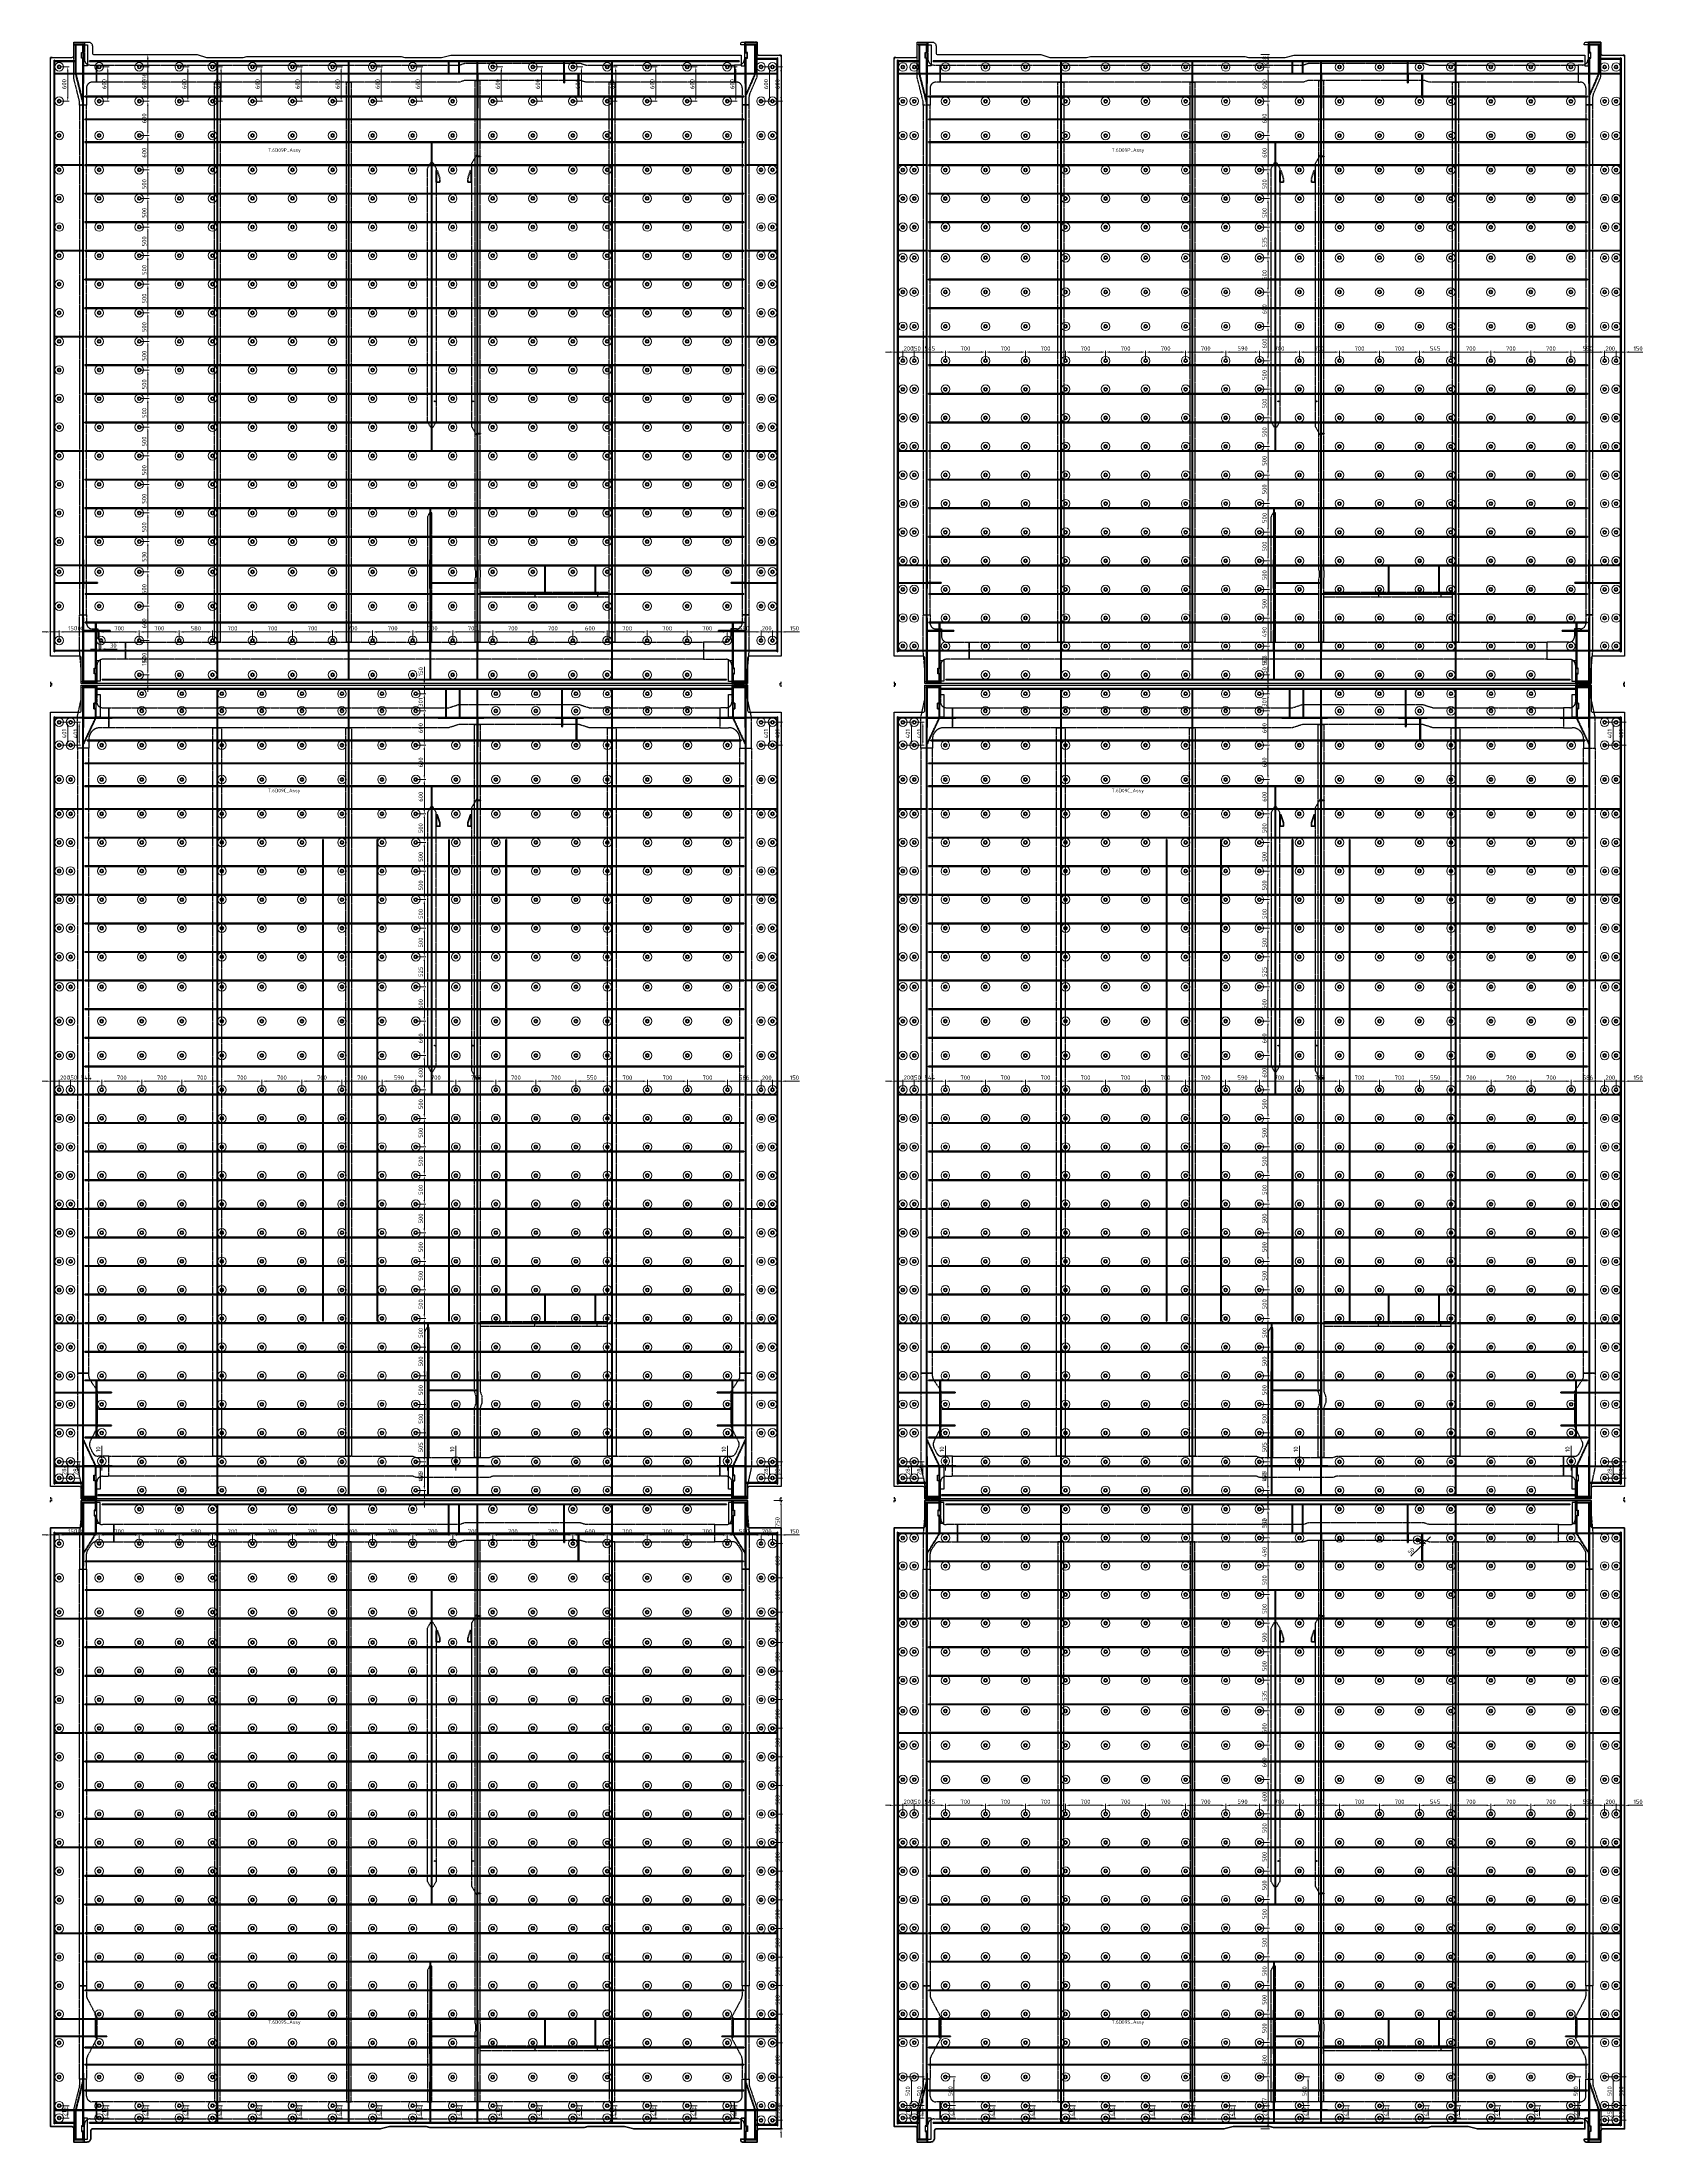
# Model space of a CAD drawing. Header units: millimetres. Extents: x -15442 to 12548, y -1071 to 35649.
import ezdxf

# ---------------------------------------------------------------- set-up
doc = ezdxf.new("R2010")
doc.units = ezdxf.units.MM
for name, pattern in [('ACAD_ISO10W100', [18, 12, -3, 0, -3]), ('AM_ISO02W050', [7.5, 6, -1.5]), ('AM_ISO08W050', [18, 12, -1.5, 3, -1.5]), ('AM_ISO09W050', [22.5, 12, -1.5, 3, -1.5, 3, -1.5])]:
    doc.linetypes.add(name, pattern=pattern)
for name, color, linetype, lineweight in [('Mechanical-AM_0', 7, 'Continuous', 40), ('Mechanical-AM_11', 3, 'AM_ISO09W050', 25), ('Mechanical-AM_2', 40, 'ACAD_ISO10W100', 70), ('Mechanical-AM_3', 6, 'AM_ISO02W050', 35), ('Mechanical-AM_7', 4, 'AM_ISO08W050', 25), ('Mechanical-AM_9', 253, 'Continuous', 0)]:
    doc.layers.add(name, color=color, linetype=linetype, lineweight=lineweight)
doc.styles.add('ACISOTS', font='isocp.shx', dxfattribs={"height": 1})
doc.styles.get("Standard").update_dxf_attribs({"font": 'ISOCP.SHX'})
doc.dimstyles.new('AM_ISO', dxfattribs={"dimtxt": 3, "dimasz": 3, "dimexe": 1, "dimexo": 1, "dimgap": 1, "dimtad": 1, "dimdec": 0, "dimdsep": 46, "dimtxsty": 'Standard', "dimcen": 0, "dimclrd": 256, "dimclre": 256, "dimclrt": 2, "dimadec": 0, "dimazin": 2, "dimtp": 0.1, "dimtm": 0.1, "dimtfac": 0.71, "dimtdec": 0, "dimtmove": 0, "dimatfit": 3, "dimfxl": 1, "dimtzin": 0, "dimlwd": -1, "dimlwe": -1, "dimarcsym": 1})

# ---------------------------------------------------------------- blocks, each defined once
blk = doc.blocks.new('cover in closed box DN90xSCH40')
for points in [[(30, 51), (5, 51), (5, 45), (30, 45)], [(36, -48), (36, 48), (30, 48), (30, -48)], [(30, -45), (5, -45), (5, -51), (30, -51)]]:
    blk.add_lwpolyline(points, close=True)
for points in [[(5, 51), (2, 51), (5, 48)], [(30, 48), (30, 51), (33, 48)], [(5, -51), (5, -48), (2, -51)], [(30, -48), (30, -51), (33, -48)]]:
    blk.add_solid(points)
blk = doc.blocks.new('stop plate-tv')
blk.add_line((200, 9), (0, 9))
blk.add_lwpolyline([(0, 0), (200, 0), (200, 20), (60, 65), (0, 65)], close=True)
blk = doc.blocks.new('*D1831')
at = {"layer": 'Defpoints', "color": 0, "transparency": 16777216}
for p in [(-15292, 25184), (-15142, 25334), (-15142, 25184)]:
    blk.add_point(p, dxfattribs=at)
at = {"layer": 'Mechanical-AM_9', "transparency": 16777216}
for p, q in [((-15292, 25209), (-15292, 25359)), ((-15142, 25209), (-15142, 25359)), ((-15367, 25334), (-15442, 25334)), ((-15292, 25334), (-15142, 25334)), ((-15067, 25334), (-14822, 25334))]:
    blk.add_line(p, q, dxfattribs=at)
for points in [[(-15367, 25347), (-15367, 25322), (-15292, 25334)], [(-15067, 25347), (-15067, 25322), (-15142, 25334)]]:
    blk.add_solid(points, dxfattribs=at)
at = {"layer": 'Mechanical-AM_9', "color": 2, "transparency": 16777216, "insert": (-14907, 25397), "char_height": 75, "attachment_point": 5}
blk.add_mtext('150', dxfattribs=at)
blk = doc.blocks.new('*D1832')
at = {"layer": 'Defpoints', "color": 0, "transparency": 16777216}
for p in [(-15142, 25184), (-14442, 25334), (-14442, 25184)]:
    blk.add_point(p, dxfattribs=at)
at = {"layer": 'Mechanical-AM_9', "transparency": 16777216}
for p, q in [((-15142, 25209), (-15142, 25359)), ((-14442, 25209), (-14442, 25359)), ((-15067, 25334), (-14517, 25334))]:
    blk.add_line(p, q, dxfattribs=at)
for points in [[(-15067, 25347), (-15067, 25322), (-15142, 25334)], [(-14517, 25347), (-14517, 25322), (-14442, 25334)]]:
    blk.add_solid(points, dxfattribs=at)
at = {"layer": 'Mechanical-AM_9', "color": 2, "transparency": 16777216, "insert": (-14792, 25397), "char_height": 75, "attachment_point": 5}
blk.add_mtext('700', dxfattribs=at)
blk = doc.blocks.new('*D1833')
at = {"layer": 'Defpoints', "color": 0, "transparency": 16777216}
for p in [(-14442, 25184), (-13742, 25334), (-13742, 25184)]:
    blk.add_point(p, dxfattribs=at)
at = {"layer": 'Mechanical-AM_9', "transparency": 16777216}
for p, q in [((-14442, 25209), (-14442, 25359)), ((-13742, 25209), (-13742, 25359)), ((-14367, 25334), (-13817, 25334))]:
    blk.add_line(p, q, dxfattribs=at)
for points in [[(-14367, 25347), (-14367, 25322), (-14442, 25334)], [(-13817, 25347), (-13817, 25322), (-13742, 25334)]]:
    blk.add_solid(points, dxfattribs=at)
at = {"layer": 'Mechanical-AM_9', "color": 2, "transparency": 16777216, "insert": (-14092, 25397), "char_height": 75, "attachment_point": 5}
blk.add_mtext('700', dxfattribs=at)
blk = doc.blocks.new('*D1834')
at = {"layer": 'Defpoints', "color": 0, "transparency": 16777216}
for p in [(-13742, 25184), (-13042, 25334), (-13042, 25184)]:
    blk.add_point(p, dxfattribs=at)
at = {"layer": 'Mechanical-AM_9', "transparency": 16777216}
for p, q in [((-13742, 25209), (-13742, 25359)), ((-13042, 25209), (-13042, 25359)), ((-13667, 25334), (-13117, 25334))]:
    blk.add_line(p, q, dxfattribs=at)
for points in [[(-13667, 25347), (-13667, 25322), (-13742, 25334)], [(-13117, 25347), (-13117, 25322), (-13042, 25334)]]:
    blk.add_solid(points, dxfattribs=at)
at = {"layer": 'Mechanical-AM_9', "color": 2, "transparency": 16777216, "insert": (-13392, 25397), "char_height": 75, "attachment_point": 5}
blk.add_mtext('700', dxfattribs=at)
blk = doc.blocks.new('*D1835')
at = {"layer": 'Defpoints', "color": 0, "transparency": 16777216}
for p in [(-13042, 25184), (-12462, 25334), (-12462, 25184)]:
    blk.add_point(p, dxfattribs=at)
at = {"layer": 'Mechanical-AM_9', "transparency": 16777216}
for p, q in [((-13042, 25209), (-13042, 25359)), ((-12462, 25209), (-12462, 25359)), ((-12967, 25334), (-12537, 25334))]:
    blk.add_line(p, q, dxfattribs=at)
for points in [[(-12967, 25347), (-12967, 25322), (-13042, 25334)], [(-12537, 25347), (-12537, 25322), (-12462, 25334)]]:
    blk.add_solid(points, dxfattribs=at)
at = {"layer": 'Mechanical-AM_9', "color": 2, "transparency": 16777216, "insert": (-12752, 25397), "char_height": 75, "attachment_point": 5}
blk.add_mtext('580', dxfattribs=at)
blk = doc.blocks.new('*D1836')
at = {"layer": 'Defpoints', "color": 0, "transparency": 16777216}
for p in [(-12462, 25184), (-11762, 25334), (-11762, 25184)]:
    blk.add_point(p, dxfattribs=at)
at = {"layer": 'Mechanical-AM_9', "transparency": 16777216}
for p, q in [((-12462, 25209), (-12462, 25359)), ((-11762, 25209), (-11762, 25359)), ((-12387, 25334), (-11837, 25334))]:
    blk.add_line(p, q, dxfattribs=at)
for points in [[(-12387, 25347), (-12387, 25322), (-12462, 25334)], [(-11837, 25347), (-11837, 25322), (-11762, 25334)]]:
    blk.add_solid(points, dxfattribs=at)
at = {"layer": 'Mechanical-AM_9', "color": 2, "transparency": 16777216, "insert": (-12112, 25397), "char_height": 75, "attachment_point": 5}
blk.add_mtext('700', dxfattribs=at)
blk = doc.blocks.new('*D1837')
at = {"layer": 'Defpoints', "color": 0, "transparency": 16777216}
for p in [(-11762, 25184), (-11062, 25334), (-11062, 25184)]:
    blk.add_point(p, dxfattribs=at)
at = {"layer": 'Mechanical-AM_9', "transparency": 16777216}
for p, q in [((-11762, 25209), (-11762, 25359)), ((-11062, 25209), (-11062, 25359)), ((-11687, 25334), (-11137, 25334))]:
    blk.add_line(p, q, dxfattribs=at)
for points in [[(-11687, 25347), (-11687, 25322), (-11762, 25334)], [(-11137, 25347), (-11137, 25322), (-11062, 25334)]]:
    blk.add_solid(points, dxfattribs=at)
at = {"layer": 'Mechanical-AM_9', "color": 2, "transparency": 16777216, "insert": (-11412, 25397), "char_height": 75, "attachment_point": 5}
blk.add_mtext('700', dxfattribs=at)
blk = doc.blocks.new('*D1838')
at = {"layer": 'Defpoints', "color": 0, "transparency": 16777216}
for p in [(-11062, 25184), (-10362, 25334), (-10362, 25184)]:
    blk.add_point(p, dxfattribs=at)
at = {"layer": 'Mechanical-AM_9', "transparency": 16777216}
for p, q in [((-11062, 25209), (-11062, 25359)), ((-10362, 25209), (-10362, 25359)), ((-10987, 25334), (-10437, 25334))]:
    blk.add_line(p, q, dxfattribs=at)
for points in [[(-10987, 25347), (-10987, 25322), (-11062, 25334)], [(-10437, 25347), (-10437, 25322), (-10362, 25334)]]:
    blk.add_solid(points, dxfattribs=at)
at = {"layer": 'Mechanical-AM_9', "color": 2, "transparency": 16777216, "insert": (-10712, 25397), "char_height": 75, "attachment_point": 5}
blk.add_mtext('700', dxfattribs=at)
blk = doc.blocks.new('*D1839')
at = {"layer": 'Defpoints', "color": 0, "transparency": 16777216}
for p in [(-10362, 25184), (-9662, 25334), (-9662, 25184)]:
    blk.add_point(p, dxfattribs=at)
at = {"layer": 'Mechanical-AM_9', "transparency": 16777216}
for p, q in [((-10362, 25209), (-10362, 25359)), ((-9662, 25209), (-9662, 25359)), ((-10287, 25334), (-9737, 25334))]:
    blk.add_line(p, q, dxfattribs=at)
for points in [[(-10287, 25347), (-10287, 25322), (-10362, 25334)], [(-9737, 25347), (-9737, 25322), (-9662, 25334)]]:
    blk.add_solid(points, dxfattribs=at)
at = {"layer": 'Mechanical-AM_9', "color": 2, "transparency": 16777216, "insert": (-10012, 25397), "char_height": 75, "attachment_point": 5}
blk.add_mtext('700', dxfattribs=at)
blk = doc.blocks.new('*D1840')
at = {"layer": 'Defpoints', "color": 0, "transparency": 16777216}
for p in [(-9662, 25184), (-8962, 25334), (-8962, 25184)]:
    blk.add_point(p, dxfattribs=at)
at = {"layer": 'Mechanical-AM_9', "transparency": 16777216}
for p, q in [((-9662, 25209), (-9662, 25359)), ((-8962, 25209), (-8962, 25359)), ((-9587, 25334), (-9037, 25334))]:
    blk.add_line(p, q, dxfattribs=at)
for points in [[(-9587, 25347), (-9587, 25322), (-9662, 25334)], [(-9037, 25347), (-9037, 25322), (-8962, 25334)]]:
    blk.add_solid(points, dxfattribs=at)
at = {"layer": 'Mechanical-AM_9', "color": 2, "transparency": 16777216, "insert": (-9312, 25397), "char_height": 75, "attachment_point": 5}
blk.add_mtext('700', dxfattribs=at)
blk = doc.blocks.new('*D1841')
at = {"layer": 'Defpoints', "color": 0, "transparency": 16777216}
for p in [(-8962, 25184), (-8262, 25334), (-8262, 25184)]:
    blk.add_point(p, dxfattribs=at)
at = {"layer": 'Mechanical-AM_9', "transparency": 16777216}
for p, q in [((-8962, 25209), (-8962, 25359)), ((-8262, 25209), (-8262, 25359)), ((-8887, 25334), (-8337, 25334))]:
    blk.add_line(p, q, dxfattribs=at)
for points in [[(-8887, 25347), (-8887, 25322), (-8962, 25334)], [(-8337, 25347), (-8337, 25322), (-8262, 25334)]]:
    blk.add_solid(points, dxfattribs=at)
at = {"layer": 'Mechanical-AM_9', "color": 2, "transparency": 16777216, "insert": (-8612, 25397), "char_height": 75, "attachment_point": 5}
blk.add_mtext('700', dxfattribs=at)
blk = doc.blocks.new('*D1842')
at = {"layer": 'Defpoints', "color": 0, "transparency": 16777216}
for p in [(-8262, 25184), (-7562, 25334), (-7562, 25184)]:
    blk.add_point(p, dxfattribs=at)
at = {"layer": 'Mechanical-AM_9', "transparency": 16777216}
for p, q in [((-8262, 25209), (-8262, 25359)), ((-7562, 25209), (-7562, 25359)), ((-8187, 25334), (-7637, 25334))]:
    blk.add_line(p, q, dxfattribs=at)
for points in [[(-8187, 25347), (-8187, 25322), (-8262, 25334)], [(-7637, 25347), (-7637, 25322), (-7562, 25334)]]:
    blk.add_solid(points, dxfattribs=at)
at = {"layer": 'Mechanical-AM_9', "color": 2, "transparency": 16777216, "insert": (-7912, 25397), "char_height": 75, "attachment_point": 5}
blk.add_mtext('700', dxfattribs=at)
blk = doc.blocks.new('*D1843')
at = {"layer": 'Defpoints', "color": 0, "transparency": 16777216}
for p in [(-7562, 25184), (-6862, 25334), (-6862, 25184)]:
    blk.add_point(p, dxfattribs=at)
at = {"layer": 'Mechanical-AM_9', "transparency": 16777216}
for p, q in [((-7562, 25209), (-7562, 25359)), ((-6862, 25209), (-6862, 25359)), ((-7487, 25334), (-6937, 25334))]:
    blk.add_line(p, q, dxfattribs=at)
for points in [[(-7487, 25347), (-7487, 25322), (-7562, 25334)], [(-6937, 25347), (-6937, 25322), (-6862, 25334)]]:
    blk.add_solid(points, dxfattribs=at)
at = {"layer": 'Mechanical-AM_9', "color": 2, "transparency": 16777216, "insert": (-7212, 25397), "char_height": 75, "attachment_point": 5}
blk.add_mtext('700', dxfattribs=at)
blk = doc.blocks.new('*D1844')
at = {"layer": 'Defpoints', "color": 0, "transparency": 16777216}
for p in [(-6862, 25184), (-6162, 25334), (-6162, 25184)]:
    blk.add_point(p, dxfattribs=at)
at = {"layer": 'Mechanical-AM_9', "transparency": 16777216}
for p, q in [((-6862, 25209), (-6862, 25359)), ((-6162, 25209), (-6162, 25359)), ((-6787, 25334), (-6237, 25334))]:
    blk.add_line(p, q, dxfattribs=at)
for points in [[(-6787, 25347), (-6787, 25322), (-6862, 25334)], [(-6237, 25347), (-6237, 25322), (-6162, 25334)]]:
    blk.add_solid(points, dxfattribs=at)
at = {"layer": 'Mechanical-AM_9', "color": 2, "transparency": 16777216, "insert": (-6512, 25397), "char_height": 75, "attachment_point": 5}
blk.add_mtext('700', dxfattribs=at)
blk = doc.blocks.new('*D1845')
at = {"layer": 'Defpoints', "color": 0, "transparency": 16777216}
for p in [(-6162, 25184), (-5562, 25334), (-5562, 25184)]:
    blk.add_point(p, dxfattribs=at)
at = {"layer": 'Mechanical-AM_9', "transparency": 16777216}
for p, q in [((-6162, 25209), (-6162, 25359)), ((-5562, 25209), (-5562, 25359)), ((-6087, 25334), (-5637, 25334))]:
    blk.add_line(p, q, dxfattribs=at)
for points in [[(-6087, 25347), (-6087, 25322), (-6162, 25334)], [(-5637, 25347), (-5637, 25322), (-5562, 25334)]]:
    blk.add_solid(points, dxfattribs=at)
at = {"layer": 'Mechanical-AM_9', "color": 2, "transparency": 16777216, "insert": (-5862, 25397), "char_height": 75, "attachment_point": 5}
blk.add_mtext('600', dxfattribs=at)
blk = doc.blocks.new('*D1846')
at = {"layer": 'Defpoints', "color": 0, "transparency": 16777216}
for p in [(-5562, 25184), (-4862, 25334), (-4862, 25184)]:
    blk.add_point(p, dxfattribs=at)
at = {"layer": 'Mechanical-AM_9', "transparency": 16777216}
for p, q in [((-5562, 25209), (-5562, 25359)), ((-4862, 25209), (-4862, 25359)), ((-5487, 25334), (-4937, 25334))]:
    blk.add_line(p, q, dxfattribs=at)
for points in [[(-5487, 25347), (-5487, 25322), (-5562, 25334)], [(-4937, 25347), (-4937, 25322), (-4862, 25334)]]:
    blk.add_solid(points, dxfattribs=at)
at = {"layer": 'Mechanical-AM_9', "color": 2, "transparency": 16777216, "insert": (-5212, 25397), "char_height": 75, "attachment_point": 5}
blk.add_mtext('700', dxfattribs=at)
blk = doc.blocks.new('*D1847')
at = {"layer": 'Defpoints', "color": 0, "transparency": 16777216}
for p in [(-4862, 25184), (-4162, 25334), (-4162, 25184)]:
    blk.add_point(p, dxfattribs=at)
at = {"layer": 'Mechanical-AM_9', "transparency": 16777216}
for p, q in [((-4862, 25209), (-4862, 25359)), ((-4162, 25209), (-4162, 25359)), ((-4787, 25334), (-4237, 25334))]:
    blk.add_line(p, q, dxfattribs=at)
for points in [[(-4787, 25347), (-4787, 25322), (-4862, 25334)], [(-4237, 25347), (-4237, 25322), (-4162, 25334)]]:
    blk.add_solid(points, dxfattribs=at)
at = {"layer": 'Mechanical-AM_9', "color": 2, "transparency": 16777216, "insert": (-4512, 25397), "char_height": 75, "attachment_point": 5}
blk.add_mtext('700', dxfattribs=at)
blk = doc.blocks.new('*D1848')
at = {"layer": 'Defpoints', "color": 0, "transparency": 16777216}
for p in [(-4162, 25184), (-3462, 25334), (-3462, 25184)]:
    blk.add_point(p, dxfattribs=at)
at = {"layer": 'Mechanical-AM_9', "transparency": 16777216}
for p, q in [((-4162, 25209), (-4162, 25359)), ((-3462, 25209), (-3462, 25359)), ((-4087, 25334), (-3537, 25334))]:
    blk.add_line(p, q, dxfattribs=at)
for points in [[(-4087, 25347), (-4087, 25322), (-4162, 25334)], [(-3537, 25347), (-3537, 25322), (-3462, 25334)]]:
    blk.add_solid(points, dxfattribs=at)
at = {"layer": 'Mechanical-AM_9', "color": 2, "transparency": 16777216, "insert": (-3812, 25397), "char_height": 75, "attachment_point": 5}
blk.add_mtext('700', dxfattribs=at)
blk = doc.blocks.new('*D1849')
at = {"layer": 'Defpoints', "color": 0, "transparency": 16777216}
for p in [(-3462, 25184), (-2872, 25334), (-2872, 25184)]:
    blk.add_point(p, dxfattribs=at)
at = {"layer": 'Mechanical-AM_9', "transparency": 16777216}
for p, q in [((-3462, 25209), (-3462, 25359)), ((-2872, 25209), (-2872, 25359)), ((-3387, 25334), (-2947, 25334))]:
    blk.add_line(p, q, dxfattribs=at)
for points in [[(-3387, 25347), (-3387, 25322), (-3462, 25334)], [(-2947, 25347), (-2947, 25322), (-2872, 25334)]]:
    blk.add_solid(points, dxfattribs=at)
at = {"layer": 'Mechanical-AM_9', "color": 2, "transparency": 16777216, "insert": (-3167, 25397), "char_height": 75, "attachment_point": 5}
blk.add_mtext('590', dxfattribs=at)
blk = doc.blocks.new('*D1850')
at = {"layer": 'Defpoints', "color": 0, "transparency": 16777216}
for p in [(-2872, 25184), (-2672, 25334), (-2672, 25184)]:
    blk.add_point(p, dxfattribs=at)
at = {"layer": 'Mechanical-AM_9', "transparency": 16777216}
for p, q in [((-2872, 25209), (-2872, 25359)), ((-2672, 25209), (-2672, 25359)), ((-2947, 25334), (-3022, 25334)), ((-2872, 25334), (-2672, 25334)), ((-2597, 25334), (-2522, 25334))]:
    blk.add_line(p, q, dxfattribs=at)
for points in [[(-2947, 25347), (-2947, 25322), (-2872, 25334)], [(-2597, 25347), (-2597, 25322), (-2672, 25334)]]:
    blk.add_solid(points, dxfattribs=at)
at = {"layer": 'Mechanical-AM_9', "color": 2, "transparency": 16777216, "insert": (-2772, 25397), "char_height": 75, "attachment_point": 5}
blk.add_mtext('200', dxfattribs=at)
blk = doc.blocks.new('*D1851')
at = {"layer": 'Defpoints', "color": 0, "transparency": 16777216}
for p in [(-2672, 25184), (-2522, 25334), (-2522, 25184)]:
    blk.add_point(p, dxfattribs=at)
at = {"layer": 'Mechanical-AM_9', "transparency": 16777216}
for p, q in [((-2672, 25209), (-2672, 25359)), ((-2522, 25209), (-2522, 25359)), ((-2747, 25334), (-2822, 25334)), ((-2672, 25334), (-2522, 25334)), ((-2447, 25334), (-2202, 25334))]:
    blk.add_line(p, q, dxfattribs=at)
for points in [[(-2747, 25347), (-2747, 25322), (-2672, 25334)], [(-2447, 25347), (-2447, 25322), (-2522, 25334)]]:
    blk.add_solid(points, dxfattribs=at)
at = {"layer": 'Mechanical-AM_9', "color": 2, "transparency": 16777216, "insert": (-2287, 25397), "char_height": 75, "attachment_point": 5}
blk.add_mtext('150', dxfattribs=at)
blk = doc.blocks.new('*D1852')
at = {"layer": 'Defpoints', "color": 0, "transparency": 16777216}
for p in [(-13742, 24584), (-13742, 24434), (-13592, 24584)]:
    blk.add_point(p, dxfattribs=at)
at = {"layer": 'Mechanical-AM_9', "transparency": 16777216}
for p, q in [((-13592, 24659), (-13592, 24904)), ((-13717, 24584), (-13567, 24584)), ((-13717, 24434), (-13567, 24434)), ((-13592, 24434), (-13592, 24584)), ((-13592, 24359), (-13592, 24284))]:
    blk.add_line(p, q, dxfattribs=at)
for points in [[(-13605, 24659), (-13580, 24659), (-13592, 24584)], [(-13605, 24359), (-13580, 24359), (-13592, 24434)]]:
    blk.add_solid(points, dxfattribs=at)
at = {"layer": 'Mechanical-AM_9', "color": 2, "transparency": 16777216, "insert": (-13655, 24819), "char_height": 75, "attachment_point": 5, "rotation": 90}
blk.add_mtext('150', dxfattribs=at)
blk = doc.blocks.new('*D1853')
at = {"layer": 'Defpoints', "color": 0, "transparency": 16777216}
for p in [(-13742, 25184), (-13592, 25184), (-13742, 24584)]:
    blk.add_point(p, dxfattribs=at)
at = {"layer": 'Mechanical-AM_9', "transparency": 16777216}
for p, q in [((-13717, 25184), (-13567, 25184)), ((-13592, 24659), (-13592, 25109)), ((-13717, 24584), (-13567, 24584))]:
    blk.add_line(p, q, dxfattribs=at)
for points in [[(-13605, 25109), (-13580, 25109), (-13592, 25184)], [(-13605, 24659), (-13580, 24659), (-13592, 24584)]]:
    blk.add_solid(points, dxfattribs=at)
at = {"layer": 'Mechanical-AM_9', "color": 2, "transparency": 16777216, "insert": (-13655, 24884), "char_height": 75, "attachment_point": 5, "rotation": 90}
blk.add_mtext('600', dxfattribs=at)
blk = doc.blocks.new('*D1854')
at = {"layer": 'Defpoints', "color": 0, "transparency": 16777216}
for p in [(-13742, 25784), (-13592, 25784), (-13742, 25184)]:
    blk.add_point(p, dxfattribs=at)
at = {"layer": 'Mechanical-AM_9', "transparency": 16777216}
for p, q in [((-13717, 25784), (-13567, 25784)), ((-13592, 25259), (-13592, 25709)), ((-13717, 25184), (-13567, 25184))]:
    blk.add_line(p, q, dxfattribs=at)
for points in [[(-13605, 25709), (-13580, 25709), (-13592, 25784)], [(-13605, 25259), (-13580, 25259), (-13592, 25184)]]:
    blk.add_solid(points, dxfattribs=at)
at = {"layer": 'Mechanical-AM_9', "color": 2, "transparency": 16777216, "insert": (-13655, 25484), "char_height": 75, "attachment_point": 5, "rotation": 90}
blk.add_mtext('600', dxfattribs=at)
blk = doc.blocks.new('*D1855')
at = {"layer": 'Defpoints', "color": 0, "transparency": 16777216}
for p in [(-13742, 26384), (-13592, 26384), (-13742, 25784)]:
    blk.add_point(p, dxfattribs=at)
at = {"layer": 'Mechanical-AM_9', "transparency": 16777216}
for p, q in [((-13717, 26384), (-13567, 26384)), ((-13592, 25859), (-13592, 26309)), ((-13717, 25784), (-13567, 25784))]:
    blk.add_line(p, q, dxfattribs=at)
for points in [[(-13605, 26309), (-13580, 26309), (-13592, 26384)], [(-13605, 25859), (-13580, 25859), (-13592, 25784)]]:
    blk.add_solid(points, dxfattribs=at)
at = {"layer": 'Mechanical-AM_9', "color": 2, "transparency": 16777216, "insert": (-13655, 26084), "char_height": 75, "attachment_point": 5, "rotation": 90}
blk.add_mtext('600', dxfattribs=at)
blk = doc.blocks.new('*D1856')
at = {"layer": 'Defpoints', "color": 0, "transparency": 16777216}
for p in [(-13742, 26914), (-13592, 26914), (-13742, 26384)]:
    blk.add_point(p, dxfattribs=at)
at = {"layer": 'Mechanical-AM_9', "transparency": 16777216}
for p, q in [((-13717, 26914), (-13567, 26914)), ((-13592, 26459), (-13592, 26839)), ((-13717, 26384), (-13567, 26384))]:
    blk.add_line(p, q, dxfattribs=at)
for points in [[(-13605, 26839), (-13580, 26839), (-13592, 26914)], [(-13605, 26459), (-13580, 26459), (-13592, 26384)]]:
    blk.add_solid(points, dxfattribs=at)
at = {"layer": 'Mechanical-AM_9', "color": 2, "transparency": 16777216, "insert": (-13655, 26649), "char_height": 75, "attachment_point": 5, "rotation": 90}
blk.add_mtext('530', dxfattribs=at)
blk = doc.blocks.new('*D1857')
at = {"layer": 'Defpoints', "color": 0, "transparency": 16777216}
for p in [(-13742, 27414), (-13592, 27414), (-13742, 26914)]:
    blk.add_point(p, dxfattribs=at)
at = {"layer": 'Mechanical-AM_9', "transparency": 16777216}
for p, q in [((-13717, 27414), (-13567, 27414)), ((-13592, 26989), (-13592, 27339)), ((-13717, 26914), (-13567, 26914))]:
    blk.add_line(p, q, dxfattribs=at)
for points in [[(-13605, 27339), (-13580, 27339), (-13592, 27414)], [(-13605, 26989), (-13580, 26989), (-13592, 26914)]]:
    blk.add_solid(points, dxfattribs=at)
at = {"layer": 'Mechanical-AM_9', "color": 2, "transparency": 16777216, "insert": (-13655, 27164), "char_height": 75, "attachment_point": 5, "rotation": 90}
blk.add_mtext('500', dxfattribs=at)
blk = doc.blocks.new('*D1858')
at = {"layer": 'Defpoints', "color": 0, "transparency": 16777216}
for p in [(-13742, 27914), (-13592, 27914), (-13742, 27414)]:
    blk.add_point(p, dxfattribs=at)
at = {"layer": 'Mechanical-AM_9', "transparency": 16777216}
for p, q in [((-13717, 27914), (-13567, 27914)), ((-13592, 27489), (-13592, 27839)), ((-13717, 27414), (-13567, 27414))]:
    blk.add_line(p, q, dxfattribs=at)
for points in [[(-13605, 27839), (-13580, 27839), (-13592, 27914)], [(-13605, 27489), (-13580, 27489), (-13592, 27414)]]:
    blk.add_solid(points, dxfattribs=at)
at = {"layer": 'Mechanical-AM_9', "color": 2, "transparency": 16777216, "insert": (-13655, 27664), "char_height": 75, "attachment_point": 5, "rotation": 90}
blk.add_mtext('500', dxfattribs=at)
blk = doc.blocks.new('*D1859')
at = {"layer": 'Defpoints', "color": 0, "transparency": 16777216}
for p in [(-13742, 28414), (-13592, 28414), (-13742, 27914)]:
    blk.add_point(p, dxfattribs=at)
at = {"layer": 'Mechanical-AM_9', "transparency": 16777216}
for p, q in [((-13717, 28414), (-13567, 28414)), ((-13592, 27989), (-13592, 28339)), ((-13717, 27914), (-13567, 27914))]:
    blk.add_line(p, q, dxfattribs=at)
for points in [[(-13605, 28339), (-13580, 28339), (-13592, 28414)], [(-13605, 27989), (-13580, 27989), (-13592, 27914)]]:
    blk.add_solid(points, dxfattribs=at)
at = {"layer": 'Mechanical-AM_9', "color": 2, "transparency": 16777216, "insert": (-13655, 28164), "char_height": 75, "attachment_point": 5, "rotation": 90}
blk.add_mtext('500', dxfattribs=at)
blk = doc.blocks.new('*D1860')
at = {"layer": 'Defpoints', "color": 0, "transparency": 16777216}
for p in [(-13742, 28914), (-13592, 28914), (-13742, 28414)]:
    blk.add_point(p, dxfattribs=at)
at = {"layer": 'Mechanical-AM_9', "transparency": 16777216}
for p, q in [((-13717, 28914), (-13567, 28914)), ((-13592, 28489), (-13592, 28839)), ((-13717, 28414), (-13567, 28414))]:
    blk.add_line(p, q, dxfattribs=at)
for points in [[(-13605, 28839), (-13580, 28839), (-13592, 28914)], [(-13605, 28489), (-13580, 28489), (-13592, 28414)]]:
    blk.add_solid(points, dxfattribs=at)
at = {"layer": 'Mechanical-AM_9', "color": 2, "transparency": 16777216, "insert": (-13655, 28664), "char_height": 75, "attachment_point": 5, "rotation": 90}
blk.add_mtext('500', dxfattribs=at)
blk = doc.blocks.new('*D1861')
at = {"layer": 'Defpoints', "color": 0, "transparency": 16777216}
for p in [(-13742, 29414), (-13592, 29414), (-13742, 28914)]:
    blk.add_point(p, dxfattribs=at)
at = {"layer": 'Mechanical-AM_9', "transparency": 16777216}
for p, q in [((-13717, 29414), (-13567, 29414)), ((-13592, 28989), (-13592, 29339)), ((-13717, 28914), (-13567, 28914))]:
    blk.add_line(p, q, dxfattribs=at)
for points in [[(-13605, 29339), (-13580, 29339), (-13592, 29414)], [(-13605, 28989), (-13580, 28989), (-13592, 28914)]]:
    blk.add_solid(points, dxfattribs=at)
at = {"layer": 'Mechanical-AM_9', "color": 2, "transparency": 16777216, "insert": (-13655, 29164), "char_height": 75, "attachment_point": 5, "rotation": 90}
blk.add_mtext('500', dxfattribs=at)
blk = doc.blocks.new('*D1862')
at = {"layer": 'Defpoints', "color": 0, "transparency": 16777216}
for p in [(-13742, 29914), (-13592, 29914), (-13742, 29414)]:
    blk.add_point(p, dxfattribs=at)
at = {"layer": 'Mechanical-AM_9', "transparency": 16777216}
for p, q in [((-13717, 29914), (-13567, 29914)), ((-13592, 29489), (-13592, 29839)), ((-13717, 29414), (-13567, 29414))]:
    blk.add_line(p, q, dxfattribs=at)
for points in [[(-13605, 29839), (-13580, 29839), (-13592, 29914)], [(-13605, 29489), (-13580, 29489), (-13592, 29414)]]:
    blk.add_solid(points, dxfattribs=at)
at = {"layer": 'Mechanical-AM_9', "color": 2, "transparency": 16777216, "insert": (-13655, 29664), "char_height": 75, "attachment_point": 5, "rotation": 90}
blk.add_mtext('500', dxfattribs=at)
blk = doc.blocks.new('*D1863')
at = {"layer": 'Defpoints', "color": 0, "transparency": 16777216}
for p in [(-13742, 30414), (-13592, 30414), (-13742, 29914)]:
    blk.add_point(p, dxfattribs=at)
at = {"layer": 'Mechanical-AM_9', "transparency": 16777216}
for p, q in [((-13717, 30414), (-13567, 30414)), ((-13592, 29989), (-13592, 30339)), ((-13717, 29914), (-13567, 29914))]:
    blk.add_line(p, q, dxfattribs=at)
for points in [[(-13605, 30339), (-13580, 30339), (-13592, 30414)], [(-13605, 29989), (-13580, 29989), (-13592, 29914)]]:
    blk.add_solid(points, dxfattribs=at)
at = {"layer": 'Mechanical-AM_9', "color": 2, "transparency": 16777216, "insert": (-13655, 30164), "char_height": 75, "attachment_point": 5, "rotation": 90}
blk.add_mtext('500', dxfattribs=at)
blk = doc.blocks.new('*D1864')
at = {"layer": 'Defpoints', "color": 0, "transparency": 16777216}
for p in [(-13742, 30914), (-13592, 30914), (-13742, 30414)]:
    blk.add_point(p, dxfattribs=at)
at = {"layer": 'Mechanical-AM_9', "transparency": 16777216}
for p, q in [((-13717, 30914), (-13567, 30914)), ((-13592, 30489), (-13592, 30839)), ((-13717, 30414), (-13567, 30414))]:
    blk.add_line(p, q, dxfattribs=at)
for points in [[(-13605, 30839), (-13580, 30839), (-13592, 30914)], [(-13605, 30489), (-13580, 30489), (-13592, 30414)]]:
    blk.add_solid(points, dxfattribs=at)
at = {"layer": 'Mechanical-AM_9', "color": 2, "transparency": 16777216, "insert": (-13655, 30664), "char_height": 75, "attachment_point": 5, "rotation": 90}
blk.add_mtext('500', dxfattribs=at)
blk = doc.blocks.new('*D1865')
at = {"layer": 'Defpoints', "color": 0, "transparency": 16777216}
for p in [(-13742, 31414), (-13592, 31414), (-13742, 30914)]:
    blk.add_point(p, dxfattribs=at)
at = {"layer": 'Mechanical-AM_9', "transparency": 16777216}
for p, q in [((-13717, 31414), (-13567, 31414)), ((-13592, 30989), (-13592, 31339)), ((-13717, 30914), (-13567, 30914))]:
    blk.add_line(p, q, dxfattribs=at)
for points in [[(-13605, 31339), (-13580, 31339), (-13592, 31414)], [(-13605, 30989), (-13580, 30989), (-13592, 30914)]]:
    blk.add_solid(points, dxfattribs=at)
at = {"layer": 'Mechanical-AM_9', "color": 2, "transparency": 16777216, "insert": (-13655, 31164), "char_height": 75, "attachment_point": 5, "rotation": 90}
blk.add_mtext('500', dxfattribs=at)
blk = doc.blocks.new('*D1866')
at = {"layer": 'Defpoints', "color": 0, "transparency": 16777216}
for p in [(-13742, 31914), (-13592, 31914), (-13742, 31414)]:
    blk.add_point(p, dxfattribs=at)
at = {"layer": 'Mechanical-AM_9', "transparency": 16777216}
for p, q in [((-13717, 31914), (-13567, 31914)), ((-13592, 31489), (-13592, 31839)), ((-13717, 31414), (-13567, 31414))]:
    blk.add_line(p, q, dxfattribs=at)
for points in [[(-13605, 31839), (-13580, 31839), (-13592, 31914)], [(-13605, 31489), (-13580, 31489), (-13592, 31414)]]:
    blk.add_solid(points, dxfattribs=at)
at = {"layer": 'Mechanical-AM_9', "color": 2, "transparency": 16777216, "insert": (-13655, 31664), "char_height": 75, "attachment_point": 5, "rotation": 90}
blk.add_mtext('500', dxfattribs=at)
blk = doc.blocks.new('*D1867')
at = {"layer": 'Defpoints', "color": 0, "transparency": 16777216}
for p in [(-13742, 32414), (-13592, 32414), (-13742, 31914)]:
    blk.add_point(p, dxfattribs=at)
at = {"layer": 'Mechanical-AM_9', "transparency": 16777216}
for p, q in [((-13717, 32414), (-13567, 32414)), ((-13592, 31989), (-13592, 32339)), ((-13717, 31914), (-13567, 31914))]:
    blk.add_line(p, q, dxfattribs=at)
for points in [[(-13605, 32339), (-13580, 32339), (-13592, 32414)], [(-13605, 31989), (-13580, 31989), (-13592, 31914)]]:
    blk.add_solid(points, dxfattribs=at)
at = {"layer": 'Mechanical-AM_9', "color": 2, "transparency": 16777216, "insert": (-13655, 32164), "char_height": 75, "attachment_point": 5, "rotation": 90}
blk.add_mtext('500', dxfattribs=at)
blk = doc.blocks.new('*D1868')
at = {"layer": 'Defpoints', "color": 0, "transparency": 16777216}
for p in [(-13742, 32914), (-13592, 32914), (-13742, 32414)]:
    blk.add_point(p, dxfattribs=at)
at = {"layer": 'Mechanical-AM_9', "transparency": 16777216}
for p, q in [((-13717, 32914), (-13567, 32914)), ((-13592, 32489), (-13592, 32839)), ((-13717, 32414), (-13567, 32414))]:
    blk.add_line(p, q, dxfattribs=at)
for points in [[(-13605, 32839), (-13580, 32839), (-13592, 32914)], [(-13605, 32489), (-13580, 32489), (-13592, 32414)]]:
    blk.add_solid(points, dxfattribs=at)
at = {"layer": 'Mechanical-AM_9', "color": 2, "transparency": 16777216, "insert": (-13655, 32664), "char_height": 75, "attachment_point": 5, "rotation": 90}
blk.add_mtext('500', dxfattribs=at)
blk = doc.blocks.new('*D1869')
at = {"layer": 'Defpoints', "color": 0, "transparency": 16777216}
for p in [(-13742, 33414), (-13592, 33414), (-13742, 32914)]:
    blk.add_point(p, dxfattribs=at)
at = {"layer": 'Mechanical-AM_9', "transparency": 16777216}
for p, q in [((-13717, 33414), (-13567, 33414)), ((-13592, 32989), (-13592, 33339)), ((-13717, 32914), (-13567, 32914))]:
    blk.add_line(p, q, dxfattribs=at)
for points in [[(-13605, 33339), (-13580, 33339), (-13592, 33414)], [(-13605, 32989), (-13580, 32989), (-13592, 32914)]]:
    blk.add_solid(points, dxfattribs=at)
at = {"layer": 'Mechanical-AM_9', "color": 2, "transparency": 16777216, "insert": (-13655, 33164), "char_height": 75, "attachment_point": 5, "rotation": 90}
blk.add_mtext('500', dxfattribs=at)
blk = doc.blocks.new('*D1870')
at = {"layer": 'Defpoints', "color": 0, "transparency": 16777216}
for p in [(-13742, 34014), (-13592, 34014), (-13742, 33414)]:
    blk.add_point(p, dxfattribs=at)
at = {"layer": 'Mechanical-AM_9', "transparency": 16777216}
for p, q in [((-13717, 34014), (-13567, 34014)), ((-13592, 33489), (-13592, 33939)), ((-13717, 33414), (-13567, 33414))]:
    blk.add_line(p, q, dxfattribs=at)
for points in [[(-13605, 33939), (-13580, 33939), (-13592, 34014)], [(-13605, 33489), (-13580, 33489), (-13592, 33414)]]:
    blk.add_solid(points, dxfattribs=at)
at = {"layer": 'Mechanical-AM_9', "color": 2, "transparency": 16777216, "insert": (-13655, 33714), "char_height": 75, "attachment_point": 5, "rotation": 90}
blk.add_mtext('600', dxfattribs=at)
blk = doc.blocks.new('*D1871')
at = {"layer": 'Defpoints', "color": 0, "transparency": 16777216}
for p in [(-13742, 34614), (-13592, 34614), (-13742, 34014)]:
    blk.add_point(p, dxfattribs=at)
at = {"layer": 'Mechanical-AM_9', "transparency": 16777216}
for p, q in [((-13717, 34614), (-13567, 34614)), ((-13592, 34089), (-13592, 34539)), ((-13717, 34014), (-13567, 34014))]:
    blk.add_line(p, q, dxfattribs=at)
for points in [[(-13605, 34539), (-13580, 34539), (-13592, 34614)], [(-13605, 34089), (-13580, 34089), (-13592, 34014)]]:
    blk.add_solid(points, dxfattribs=at)
at = {"layer": 'Mechanical-AM_9', "color": 2, "transparency": 16777216, "insert": (-13655, 34314), "char_height": 75, "attachment_point": 5, "rotation": 90}
blk.add_mtext('600', dxfattribs=at)
blk = doc.blocks.new('*D1872')
at = {"layer": 'Defpoints', "color": 0, "transparency": 16777216}
for p in [(-13742, 35430), (-13592, 35430), (-13742, 34614)]:
    blk.add_point(p, dxfattribs=at)
at = {"layer": 'Mechanical-AM_9', "transparency": 16777216}
for p, q in [((-13717, 35430), (-13567, 35430)), ((-13592, 34689), (-13592, 35355)), ((-13717, 34614), (-13567, 34614))]:
    blk.add_line(p, q, dxfattribs=at)
for points in [[(-13605, 35355), (-13580, 35355), (-13592, 35430)], [(-13605, 34689), (-13580, 34689), (-13592, 34614)]]:
    blk.add_solid(points, dxfattribs=at)
at = {"layer": 'Mechanical-AM_9', "color": 2, "transparency": 16777216, "insert": (-13655, 35022), "char_height": 75, "attachment_point": 5, "rotation": 90}
blk.add_mtext('816', dxfattribs=at)
blk = doc.blocks.new('*D1873')
at = {"layer": 'Defpoints', "color": 0, "transparency": 16777216}
for p in [(-15142, 35214), (-14992, 35214), (-15142, 34614)]:
    blk.add_point(p, dxfattribs=at)
at = {"layer": 'Mechanical-AM_9', "transparency": 16777216}
for p, q in [((-15117, 35214), (-14967, 35214)), ((-14992, 34689), (-14992, 35139)), ((-15117, 34614), (-14967, 34614))]:
    blk.add_line(p, q, dxfattribs=at)
for points in [[(-15005, 35139), (-14980, 35139), (-14992, 35214)], [(-15005, 34689), (-14980, 34689), (-14992, 34614)]]:
    blk.add_solid(points, dxfattribs=at)
at = {"layer": 'Mechanical-AM_9', "color": 2, "transparency": 16777216, "insert": (-15055, 34914), "char_height": 75, "attachment_point": 5, "rotation": 90}
blk.add_mtext('600', dxfattribs=at)
blk = doc.blocks.new('*D1874')
at = {"layer": 'Defpoints', "color": 0, "transparency": 16777216}
for p in [(-14442, 35214), (-14292, 35214), (-14442, 34614)]:
    blk.add_point(p, dxfattribs=at)
at = {"layer": 'Mechanical-AM_9', "transparency": 16777216}
for p, q in [((-14417, 35214), (-14267, 35214)), ((-14292, 34689), (-14292, 35139)), ((-14417, 34614), (-14267, 34614))]:
    blk.add_line(p, q, dxfattribs=at)
for points in [[(-14305, 35139), (-14280, 35139), (-14292, 35214)], [(-14305, 34689), (-14280, 34689), (-14292, 34614)]]:
    blk.add_solid(points, dxfattribs=at)
at = {"layer": 'Mechanical-AM_9', "color": 2, "transparency": 16777216, "insert": (-14355, 34914), "char_height": 75, "attachment_point": 5, "rotation": 90}
blk.add_mtext('600', dxfattribs=at)
blk = doc.blocks.new('*D1875')
at = {"layer": 'Defpoints', "color": 0, "transparency": 16777216}
for p in [(-13742, 35214), (-13592, 35214), (-13742, 34614)]:
    blk.add_point(p, dxfattribs=at)
at = {"layer": 'Mechanical-AM_9', "transparency": 16777216}
for p, q in [((-13717, 35214), (-13567, 35214)), ((-13592, 34689), (-13592, 35139)), ((-13717, 34614), (-13567, 34614))]:
    blk.add_line(p, q, dxfattribs=at)
for points in [[(-13605, 35139), (-13580, 35139), (-13592, 35214)], [(-13605, 34689), (-13580, 34689), (-13592, 34614)]]:
    blk.add_solid(points, dxfattribs=at)
at = {"layer": 'Mechanical-AM_9', "color": 2, "transparency": 16777216, "insert": (-13655, 34914), "char_height": 75, "attachment_point": 5, "rotation": 90}
blk.add_mtext('600', dxfattribs=at)
blk = doc.blocks.new('*D1876')
at = {"layer": 'Defpoints', "color": 0, "transparency": 16777216}
for p in [(-13042, 35214), (-12892, 35214), (-13042, 34614)]:
    blk.add_point(p, dxfattribs=at)
at = {"layer": 'Mechanical-AM_9', "transparency": 16777216}
for p, q in [((-13017, 35214), (-12867, 35214)), ((-12892, 34689), (-12892, 35139)), ((-13017, 34614), (-12867, 34614))]:
    blk.add_line(p, q, dxfattribs=at)
for points in [[(-12905, 35139), (-12880, 35139), (-12892, 35214)], [(-12905, 34689), (-12880, 34689), (-12892, 34614)]]:
    blk.add_solid(points, dxfattribs=at)
at = {"layer": 'Mechanical-AM_9', "color": 2, "transparency": 16777216, "insert": (-12955, 34914), "char_height": 75, "attachment_point": 5, "rotation": 90}
blk.add_mtext('600', dxfattribs=at)
blk = doc.blocks.new('*D1877')
at = {"layer": 'Defpoints', "color": 0, "transparency": 16777216}
for p in [(-12462, 35214), (-12312, 35214), (-12462, 34614)]:
    blk.add_point(p, dxfattribs=at)
at = {"layer": 'Mechanical-AM_9', "transparency": 16777216}
for p, q in [((-12437, 35214), (-12287, 35214)), ((-12312, 34689), (-12312, 35139)), ((-12437, 34614), (-12287, 34614))]:
    blk.add_line(p, q, dxfattribs=at)
for points in [[(-12325, 35139), (-12300, 35139), (-12312, 35214)], [(-12325, 34689), (-12300, 34689), (-12312, 34614)]]:
    blk.add_solid(points, dxfattribs=at)
at = {"layer": 'Mechanical-AM_9', "color": 2, "transparency": 16777216, "insert": (-12375, 34914), "char_height": 75, "attachment_point": 5, "rotation": 90}
blk.add_mtext('600', dxfattribs=at)
blk = doc.blocks.new('*D1878')
at = {"layer": 'Defpoints', "color": 0, "transparency": 16777216}
for p in [(-11762, 35214), (-11612, 35214), (-11762, 34614)]:
    blk.add_point(p, dxfattribs=at)
at = {"layer": 'Mechanical-AM_9', "transparency": 16777216}
for p, q in [((-11737, 35214), (-11587, 35214)), ((-11612, 34689), (-11612, 35139)), ((-11737, 34614), (-11587, 34614))]:
    blk.add_line(p, q, dxfattribs=at)
for points in [[(-11625, 35139), (-11600, 35139), (-11612, 35214)], [(-11625, 34689), (-11600, 34689), (-11612, 34614)]]:
    blk.add_solid(points, dxfattribs=at)
at = {"layer": 'Mechanical-AM_9', "color": 2, "transparency": 16777216, "insert": (-11675, 34914), "char_height": 75, "attachment_point": 5, "rotation": 90}
blk.add_mtext('600', dxfattribs=at)
blk = doc.blocks.new('*D1879')
at = {"layer": 'Defpoints', "color": 0, "transparency": 16777216}
for p in [(-11062, 35214), (-10912, 35214), (-11062, 34614)]:
    blk.add_point(p, dxfattribs=at)
at = {"layer": 'Mechanical-AM_9', "transparency": 16777216}
for p, q in [((-11037, 35214), (-10887, 35214)), ((-10912, 34689), (-10912, 35139)), ((-11037, 34614), (-10887, 34614))]:
    blk.add_line(p, q, dxfattribs=at)
for points in [[(-10925, 35139), (-10900, 35139), (-10912, 35214)], [(-10925, 34689), (-10900, 34689), (-10912, 34614)]]:
    blk.add_solid(points, dxfattribs=at)
at = {"layer": 'Mechanical-AM_9', "color": 2, "transparency": 16777216, "insert": (-10975, 34914), "char_height": 75, "attachment_point": 5, "rotation": 90}
blk.add_mtext('600', dxfattribs=at)
blk = doc.blocks.new('*D1880')
at = {"layer": 'Defpoints', "color": 0, "transparency": 16777216}
for p in [(-10362, 35214), (-10212, 35214), (-10362, 34614)]:
    blk.add_point(p, dxfattribs=at)
at = {"layer": 'Mechanical-AM_9', "transparency": 16777216}
for p, q in [((-10337, 35214), (-10187, 35214)), ((-10212, 34689), (-10212, 35139)), ((-10337, 34614), (-10187, 34614))]:
    blk.add_line(p, q, dxfattribs=at)
for points in [[(-10225, 35139), (-10200, 35139), (-10212, 35214)], [(-10225, 34689), (-10200, 34689), (-10212, 34614)]]:
    blk.add_solid(points, dxfattribs=at)
at = {"layer": 'Mechanical-AM_9', "color": 2, "transparency": 16777216, "insert": (-10275, 34914), "char_height": 75, "attachment_point": 5, "rotation": 90}
blk.add_mtext('600', dxfattribs=at)
blk = doc.blocks.new('*D1881')
at = {"layer": 'Defpoints', "color": 0, "transparency": 16777216}
for p in [(-9662, 35214), (-9512, 35214), (-9662, 34614)]:
    blk.add_point(p, dxfattribs=at)
at = {"layer": 'Mechanical-AM_9', "transparency": 16777216}
for p, q in [((-9637, 35214), (-9487, 35214)), ((-9512, 34689), (-9512, 35139)), ((-9637, 34614), (-9487, 34614))]:
    blk.add_line(p, q, dxfattribs=at)
for points in [[(-9525, 35139), (-9500, 35139), (-9512, 35214)], [(-9525, 34689), (-9500, 34689), (-9512, 34614)]]:
    blk.add_solid(points, dxfattribs=at)
at = {"layer": 'Mechanical-AM_9', "color": 2, "transparency": 16777216, "insert": (-9575, 34914), "char_height": 75, "attachment_point": 5, "rotation": 90}
blk.add_mtext('600', dxfattribs=at)
blk = doc.blocks.new('*D1882')
at = {"layer": 'Defpoints', "color": 0, "transparency": 16777216}
for p in [(-8962, 35214), (-8812, 35214), (-8962, 34614)]:
    blk.add_point(p, dxfattribs=at)
at = {"layer": 'Mechanical-AM_9', "transparency": 16777216}
for p, q in [((-8937, 35214), (-8787, 35214)), ((-8812, 34689), (-8812, 35139)), ((-8937, 34614), (-8787, 34614))]:
    blk.add_line(p, q, dxfattribs=at)
for points in [[(-8825, 35139), (-8800, 35139), (-8812, 35214)], [(-8825, 34689), (-8800, 34689), (-8812, 34614)]]:
    blk.add_solid(points, dxfattribs=at)
at = {"layer": 'Mechanical-AM_9', "color": 2, "transparency": 16777216, "insert": (-8875, 34914), "char_height": 75, "attachment_point": 5, "rotation": 90}
blk.add_mtext('600', dxfattribs=at)
blk = doc.blocks.new('*D1883')
at = {"layer": 'Defpoints', "color": 0, "transparency": 16777216}
for p in [(-7562, 35214), (-7412, 35214), (-7562, 34614)]:
    blk.add_point(p, dxfattribs=at)
at = {"layer": 'Mechanical-AM_9', "transparency": 16777216}
for p, q in [((-7537, 35214), (-7387, 35214)), ((-7412, 34689), (-7412, 35139)), ((-7537, 34614), (-7387, 34614))]:
    blk.add_line(p, q, dxfattribs=at)
for points in [[(-7425, 35139), (-7400, 35139), (-7412, 35214)], [(-7425, 34689), (-7400, 34689), (-7412, 34614)]]:
    blk.add_solid(points, dxfattribs=at)
at = {"layer": 'Mechanical-AM_9', "color": 2, "transparency": 16777216, "insert": (-7475, 34914), "char_height": 75, "attachment_point": 5, "rotation": 90}
blk.add_mtext('600', dxfattribs=at)
blk = doc.blocks.new('*D1884')
at = {"layer": 'Defpoints', "color": 0, "transparency": 16777216}
for p in [(-6862, 35214), (-6712, 35214), (-6862, 34614)]:
    blk.add_point(p, dxfattribs=at)
at = {"layer": 'Mechanical-AM_9', "transparency": 16777216}
for p, q in [((-6837, 35214), (-6687, 35214)), ((-6712, 34689), (-6712, 35139)), ((-6837, 34614), (-6687, 34614))]:
    blk.add_line(p, q, dxfattribs=at)
for points in [[(-6725, 35139), (-6700, 35139), (-6712, 35214)], [(-6725, 34689), (-6700, 34689), (-6712, 34614)]]:
    blk.add_solid(points, dxfattribs=at)
at = {"layer": 'Mechanical-AM_9', "color": 2, "transparency": 16777216, "insert": (-6775, 34914), "char_height": 75, "attachment_point": 5, "rotation": 90}
blk.add_mtext('600', dxfattribs=at)
blk = doc.blocks.new('*D1885')
at = {"layer": 'Defpoints', "color": 0, "transparency": 16777216}
for p in [(-6162, 35214), (-6012, 35214), (-6162, 34614)]:
    blk.add_point(p, dxfattribs=at)
at = {"layer": 'Mechanical-AM_9', "transparency": 16777216}
for p, q in [((-6137, 35214), (-5987, 35214)), ((-6012, 34689), (-6012, 35139)), ((-6137, 34614), (-5987, 34614))]:
    blk.add_line(p, q, dxfattribs=at)
for points in [[(-6025, 35139), (-6000, 35139), (-6012, 35214)], [(-6025, 34689), (-6000, 34689), (-6012, 34614)]]:
    blk.add_solid(points, dxfattribs=at)
at = {"layer": 'Mechanical-AM_9', "color": 2, "transparency": 16777216, "insert": (-6075, 34914), "char_height": 75, "attachment_point": 5, "rotation": 90}
blk.add_mtext('600', dxfattribs=at)
blk = doc.blocks.new('*D1886')
at = {"layer": 'Defpoints', "color": 0, "transparency": 16777216}
for p in [(-5562, 35214), (-5412, 35214), (-5562, 34614)]:
    blk.add_point(p, dxfattribs=at)
at = {"layer": 'Mechanical-AM_9', "transparency": 16777216}
for p, q in [((-5537, 35214), (-5387, 35214)), ((-5412, 34689), (-5412, 35139)), ((-5537, 34614), (-5387, 34614))]:
    blk.add_line(p, q, dxfattribs=at)
for points in [[(-5425, 35139), (-5400, 35139), (-5412, 35214)], [(-5425, 34689), (-5400, 34689), (-5412, 34614)]]:
    blk.add_solid(points, dxfattribs=at)
at = {"layer": 'Mechanical-AM_9', "color": 2, "transparency": 16777216, "insert": (-5475, 34914), "char_height": 75, "attachment_point": 5, "rotation": 90}
blk.add_mtext('600', dxfattribs=at)
blk = doc.blocks.new('*D1887')
at = {"layer": 'Defpoints', "color": 0, "transparency": 16777216}
for p in [(-4862, 35214), (-4712, 35214), (-4862, 34614)]:
    blk.add_point(p, dxfattribs=at)
at = {"layer": 'Mechanical-AM_9', "transparency": 16777216}
for p, q in [((-4837, 35214), (-4687, 35214)), ((-4712, 34689), (-4712, 35139)), ((-4837, 34614), (-4687, 34614))]:
    blk.add_line(p, q, dxfattribs=at)
for points in [[(-4725, 35139), (-4700, 35139), (-4712, 35214)], [(-4725, 34689), (-4700, 34689), (-4712, 34614)]]:
    blk.add_solid(points, dxfattribs=at)
at = {"layer": 'Mechanical-AM_9', "color": 2, "transparency": 16777216, "insert": (-4775, 34914), "char_height": 75, "attachment_point": 5, "rotation": 90}
blk.add_mtext('600', dxfattribs=at)
blk = doc.blocks.new('*D1888')
at = {"layer": 'Defpoints', "color": 0, "transparency": 16777216}
for p in [(-4162, 35214), (-4012, 35214), (-4162, 34614)]:
    blk.add_point(p, dxfattribs=at)
at = {"layer": 'Mechanical-AM_9', "transparency": 16777216}
for p, q in [((-4137, 35214), (-3987, 35214)), ((-4012, 34689), (-4012, 35139)), ((-4137, 34614), (-3987, 34614))]:
    blk.add_line(p, q, dxfattribs=at)
for points in [[(-4025, 35139), (-4000, 35139), (-4012, 35214)], [(-4025, 34689), (-4000, 34689), (-4012, 34614)]]:
    blk.add_solid(points, dxfattribs=at)
at = {"layer": 'Mechanical-AM_9', "color": 2, "transparency": 16777216, "insert": (-4075, 34914), "char_height": 75, "attachment_point": 5, "rotation": 90}
blk.add_mtext('600', dxfattribs=at)
blk = doc.blocks.new('*D1889')
at = {"layer": 'Defpoints', "color": 0, "transparency": 16777216}
for p in [(-3462, 35214), (-3312, 35214), (-3462, 34614)]:
    blk.add_point(p, dxfattribs=at)
at = {"layer": 'Mechanical-AM_9', "transparency": 16777216}
for p, q in [((-3437, 35214), (-3287, 35214)), ((-3312, 34689), (-3312, 35139)), ((-3437, 34614), (-3287, 34614))]:
    blk.add_line(p, q, dxfattribs=at)
for points in [[(-3325, 35139), (-3300, 35139), (-3312, 35214)], [(-3325, 34689), (-3300, 34689), (-3312, 34614)]]:
    blk.add_solid(points, dxfattribs=at)
at = {"layer": 'Mechanical-AM_9', "color": 2, "transparency": 16777216, "insert": (-3375, 34914), "char_height": 75, "attachment_point": 5, "rotation": 90}
blk.add_mtext('600', dxfattribs=at)
blk = doc.blocks.new('*D1890')
at = {"layer": 'Defpoints', "color": 0, "transparency": 16777216}
for p in [(-2672, 35214), (-2522, 35214), (-2672, 34614)]:
    blk.add_point(p, dxfattribs=at)
at = {"layer": 'Mechanical-AM_9', "transparency": 16777216}
for p, q in [((-2647, 35214), (-2497, 35214)), ((-2522, 34689), (-2522, 35139)), ((-2647, 34614), (-2497, 34614))]:
    blk.add_line(p, q, dxfattribs=at)
for points in [[(-2535, 35139), (-2510, 35139), (-2522, 35214)], [(-2535, 34689), (-2510, 34689), (-2522, 34614)]]:
    blk.add_solid(points, dxfattribs=at)
at = {"layer": 'Mechanical-AM_9', "color": 2, "transparency": 16777216, "insert": (-2585, 34914), "char_height": 75, "attachment_point": 5, "rotation": 90}
blk.add_mtext('600', dxfattribs=at)
blk = doc.blocks.new('*D1891')
at = {"layer": 'Defpoints', "color": 0, "transparency": 16777216}
for p in [(-2872, 35214), (-2722, 35214), (-2872, 34614)]:
    blk.add_point(p, dxfattribs=at)
at = {"layer": 'Mechanical-AM_9', "transparency": 16777216}
for p, q in [((-2847, 35214), (-2697, 35214)), ((-2722, 34689), (-2722, 35139)), ((-2847, 34614), (-2697, 34614))]:
    blk.add_line(p, q, dxfattribs=at)
for points in [[(-2735, 35139), (-2710, 35139), (-2722, 35214)], [(-2735, 34689), (-2710, 34689), (-2722, 34614)]]:
    blk.add_solid(points, dxfattribs=at)
at = {"layer": 'Mechanical-AM_9', "color": 2, "transparency": 16777216, "insert": (-2785, 34914), "char_height": 75, "attachment_point": 5, "rotation": 90}
blk.add_mtext('600', dxfattribs=at)
blk = doc.blocks.new('*D1892')
at = {"layer": 'Defpoints', "color": 0, "transparency": 16777216}
for p in [(-14442, 25184), (-14412, 25184), (-14412, 25034)]:
    blk.add_point(p, dxfattribs=at)
at = {"layer": 'Mechanical-AM_9', "transparency": 16777216}
for p, q in [((-14517, 25034), (-14592, 25034)), ((-14442, 25159), (-14442, 25009)), ((-14442, 25034), (-14412, 25034)), ((-14412, 25159), (-14412, 25009)), ((-14337, 25034), (-14130, 25034))]:
    blk.add_line(p, q, dxfattribs=at)
for points in [[(-14517, 25047), (-14517, 25022), (-14442, 25034)], [(-14337, 25047), (-14337, 25022), (-14412, 25034)]]:
    blk.add_solid(points, dxfattribs=at)
at = {"layer": 'Mechanical-AM_9', "color": 2, "transparency": 16777216, "insert": (-14196, 25097), "char_height": 75, "attachment_point": 5}
blk.add_mtext('30', dxfattribs=at)
blk = doc.blocks.new('*D1894')
at = {"layer": 'Defpoints', "color": 0, "transparency": 16777216}
for p in [(-15292, 17328), (-15142, 17478), (-15142, 17328)]:
    blk.add_point(p, dxfattribs=at)
at = {"layer": 'Mechanical-AM_9', "transparency": 16777216}
for p, q in [((-15367, 17478), (-15442, 17478)), ((-15292, 17353), (-15292, 17503)), ((-15292, 17478), (-15142, 17478)), ((-15142, 17353), (-15142, 17503)), ((-15067, 17478), (-14822, 17478))]:
    blk.add_line(p, q, dxfattribs=at)
for points in [[(-15367, 17491), (-15367, 17466), (-15292, 17478)], [(-15067, 17491), (-15067, 17466), (-15142, 17478)]]:
    blk.add_solid(points, dxfattribs=at)
at = {"layer": 'Mechanical-AM_9', "color": 2, "transparency": 16777216, "insert": (-14907, 17541), "char_height": 75, "attachment_point": 5}
blk.add_mtext('150', dxfattribs=at)
blk = doc.blocks.new('*D1895')
at = {"layer": 'Defpoints', "color": 0, "transparency": 16777216}
for p in [(-15142, 17328), (-14942, 17478), (-14942, 17328)]:
    blk.add_point(p, dxfattribs=at)
at = {"layer": 'Mechanical-AM_9', "transparency": 16777216}
for p, q in [((-15217, 17478), (-15292, 17478)), ((-15142, 17353), (-15142, 17503)), ((-15142, 17478), (-14942, 17478)), ((-14942, 17353), (-14942, 17503)), ((-14867, 17478), (-14792, 17478))]:
    blk.add_line(p, q, dxfattribs=at)
for points in [[(-15217, 17491), (-15217, 17466), (-15142, 17478)], [(-14867, 17491), (-14867, 17466), (-14942, 17478)]]:
    blk.add_solid(points, dxfattribs=at)
at = {"layer": 'Mechanical-AM_9', "color": 2, "transparency": 16777216, "insert": (-15042, 17541), "char_height": 75, "attachment_point": 5}
blk.add_mtext('200', dxfattribs=at)
blk = doc.blocks.new('*D1896')
at = {"layer": 'Defpoints', "color": 0, "transparency": 16777216}
for p in [(-14942, 17328), (-14398, 17478), (-14398, 17328)]:
    blk.add_point(p, dxfattribs=at)
at = {"layer": 'Mechanical-AM_9', "transparency": 16777216}
for p, q in [((-14942, 17353), (-14942, 17503)), ((-14867, 17478), (-14473, 17478)), ((-14398, 17353), (-14398, 17503))]:
    blk.add_line(p, q, dxfattribs=at)
for points in [[(-14867, 17491), (-14867, 17466), (-14942, 17478)], [(-14473, 17491), (-14473, 17466), (-14398, 17478)]]:
    blk.add_solid(points, dxfattribs=at)
at = {"layer": 'Mechanical-AM_9', "color": 2, "transparency": 16777216, "insert": (-14670, 17541), "char_height": 75, "attachment_point": 5}
blk.add_mtext('544', dxfattribs=at)
blk = doc.blocks.new('*D1897')
at = {"layer": 'Defpoints', "color": 0, "transparency": 16777216}
for p in [(-14398, 17328), (-13698, 17478), (-13698, 17328)]:
    blk.add_point(p, dxfattribs=at)
at = {"layer": 'Mechanical-AM_9', "transparency": 16777216}
for p, q in [((-14398, 17353), (-14398, 17503)), ((-14323, 17478), (-13773, 17478)), ((-13698, 17353), (-13698, 17503))]:
    blk.add_line(p, q, dxfattribs=at)
for points in [[(-14323, 17491), (-14323, 17466), (-14398, 17478)], [(-13773, 17491), (-13773, 17466), (-13698, 17478)]]:
    blk.add_solid(points, dxfattribs=at)
at = {"layer": 'Mechanical-AM_9', "color": 2, "transparency": 16777216, "insert": (-14048, 17541), "char_height": 75, "attachment_point": 5}
blk.add_mtext('700', dxfattribs=at)
blk = doc.blocks.new('*D1898')
at = {"layer": 'Defpoints', "color": 0, "transparency": 16777216}
for p in [(-13698, 17328), (-12998, 17478), (-12998, 17328)]:
    blk.add_point(p, dxfattribs=at)
at = {"layer": 'Mechanical-AM_9', "transparency": 16777216}
for p, q in [((-13698, 17353), (-13698, 17503)), ((-13623, 17478), (-13073, 17478)), ((-12998, 17353), (-12998, 17503))]:
    blk.add_line(p, q, dxfattribs=at)
for points in [[(-13623, 17491), (-13623, 17466), (-13698, 17478)], [(-13073, 17491), (-13073, 17466), (-12998, 17478)]]:
    blk.add_solid(points, dxfattribs=at)
at = {"layer": 'Mechanical-AM_9', "color": 2, "transparency": 16777216, "insert": (-13348, 17541), "char_height": 75, "attachment_point": 5}
blk.add_mtext('700', dxfattribs=at)
blk = doc.blocks.new('*D1899')
at = {"layer": 'Defpoints', "color": 0, "transparency": 16777216}
for p in [(-12998, 17328), (-12298, 17478), (-12298, 17328)]:
    blk.add_point(p, dxfattribs=at)
at = {"layer": 'Mechanical-AM_9', "transparency": 16777216}
for p, q in [((-12998, 17353), (-12998, 17503)), ((-12923, 17478), (-12373, 17478)), ((-12298, 17353), (-12298, 17503))]:
    blk.add_line(p, q, dxfattribs=at)
for points in [[(-12923, 17491), (-12923, 17466), (-12998, 17478)], [(-12373, 17491), (-12373, 17466), (-12298, 17478)]]:
    blk.add_solid(points, dxfattribs=at)
at = {"layer": 'Mechanical-AM_9', "color": 2, "transparency": 16777216, "insert": (-12648, 17541), "char_height": 75, "attachment_point": 5}
blk.add_mtext('700', dxfattribs=at)
blk = doc.blocks.new('*D1900')
at = {"layer": 'Defpoints', "color": 0, "transparency": 16777216}
for p in [(-12298, 17328), (-11598, 17478), (-11598, 17328)]:
    blk.add_point(p, dxfattribs=at)
at = {"layer": 'Mechanical-AM_9', "transparency": 16777216}
for p, q in [((-12298, 17353), (-12298, 17503)), ((-12223, 17478), (-11673, 17478)), ((-11598, 17353), (-11598, 17503))]:
    blk.add_line(p, q, dxfattribs=at)
for points in [[(-12223, 17491), (-12223, 17466), (-12298, 17478)], [(-11673, 17491), (-11673, 17466), (-11598, 17478)]]:
    blk.add_solid(points, dxfattribs=at)
at = {"layer": 'Mechanical-AM_9', "color": 2, "transparency": 16777216, "insert": (-11948, 17541), "char_height": 75, "attachment_point": 5}
blk.add_mtext('700', dxfattribs=at)
blk = doc.blocks.new('*D1901')
at = {"layer": 'Defpoints', "color": 0, "transparency": 16777216}
for p in [(-11598, 17328), (-10898, 17478), (-10898, 17328)]:
    blk.add_point(p, dxfattribs=at)
at = {"layer": 'Mechanical-AM_9', "transparency": 16777216}
for p, q in [((-11598, 17353), (-11598, 17503)), ((-11523, 17478), (-10973, 17478)), ((-10898, 17353), (-10898, 17503))]:
    blk.add_line(p, q, dxfattribs=at)
for points in [[(-11523, 17491), (-11523, 17466), (-11598, 17478)], [(-10973, 17491), (-10973, 17466), (-10898, 17478)]]:
    blk.add_solid(points, dxfattribs=at)
at = {"layer": 'Mechanical-AM_9', "color": 2, "transparency": 16777216, "insert": (-11248, 17541), "char_height": 75, "attachment_point": 5}
blk.add_mtext('700', dxfattribs=at)
blk = doc.blocks.new('*D1902')
at = {"layer": 'Defpoints', "color": 0, "transparency": 16777216}
for p in [(-10898, 17328), (-10198, 17478), (-10198, 17328)]:
    blk.add_point(p, dxfattribs=at)
at = {"layer": 'Mechanical-AM_9', "transparency": 16777216}
for p, q in [((-10898, 17353), (-10898, 17503)), ((-10823, 17478), (-10273, 17478)), ((-10198, 17353), (-10198, 17503))]:
    blk.add_line(p, q, dxfattribs=at)
for points in [[(-10823, 17491), (-10823, 17466), (-10898, 17478)], [(-10273, 17491), (-10273, 17466), (-10198, 17478)]]:
    blk.add_solid(points, dxfattribs=at)
at = {"layer": 'Mechanical-AM_9', "color": 2, "transparency": 16777216, "insert": (-10548, 17541), "char_height": 75, "attachment_point": 5}
blk.add_mtext('700', dxfattribs=at)
blk = doc.blocks.new('*D1903')
at = {"layer": 'Defpoints', "color": 0, "transparency": 16777216}
for p in [(-10198, 17328), (-9498, 17478), (-9498, 17328)]:
    blk.add_point(p, dxfattribs=at)
at = {"layer": 'Mechanical-AM_9', "transparency": 16777216}
for p, q in [((-10198, 17353), (-10198, 17503)), ((-10123, 17478), (-9573, 17478)), ((-9498, 17353), (-9498, 17503))]:
    blk.add_line(p, q, dxfattribs=at)
for points in [[(-10123, 17491), (-10123, 17466), (-10198, 17478)], [(-9573, 17491), (-9573, 17466), (-9498, 17478)]]:
    blk.add_solid(points, dxfattribs=at)
at = {"layer": 'Mechanical-AM_9', "color": 2, "transparency": 16777216, "insert": (-9848, 17541), "char_height": 75, "attachment_point": 5}
blk.add_mtext('700', dxfattribs=at)
blk = doc.blocks.new('*D1904')
at = {"layer": 'Defpoints', "color": 0, "transparency": 16777216}
for p in [(-9498, 17328), (-8908, 17478), (-8908, 17328)]:
    blk.add_point(p, dxfattribs=at)
at = {"layer": 'Mechanical-AM_9', "transparency": 16777216}
for p, q in [((-9498, 17353), (-9498, 17503)), ((-9423, 17478), (-8983, 17478)), ((-8908, 17353), (-8908, 17503))]:
    blk.add_line(p, q, dxfattribs=at)
for points in [[(-9423, 17491), (-9423, 17466), (-9498, 17478)], [(-8983, 17491), (-8983, 17466), (-8908, 17478)]]:
    blk.add_solid(points, dxfattribs=at)
at = {"layer": 'Mechanical-AM_9', "color": 2, "transparency": 16777216, "insert": (-9203, 17541), "char_height": 75, "attachment_point": 5}
blk.add_mtext('590', dxfattribs=at)
blk = doc.blocks.new('*D1905')
at = {"layer": 'Defpoints', "color": 0, "transparency": 16777216}
for p in [(-8908, 17328), (-8208, 17478), (-8208, 17328)]:
    blk.add_point(p, dxfattribs=at)
at = {"layer": 'Mechanical-AM_9', "transparency": 16777216}
for p, q in [((-8908, 17353), (-8908, 17503)), ((-8833, 17478), (-8283, 17478)), ((-8208, 17353), (-8208, 17503))]:
    blk.add_line(p, q, dxfattribs=at)
for points in [[(-8833, 17491), (-8833, 17466), (-8908, 17478)], [(-8283, 17491), (-8283, 17466), (-8208, 17478)]]:
    blk.add_solid(points, dxfattribs=at)
at = {"layer": 'Mechanical-AM_9', "color": 2, "transparency": 16777216, "insert": (-8558, 17541), "char_height": 75, "attachment_point": 5}
blk.add_mtext('700', dxfattribs=at)
blk = doc.blocks.new('*D1906')
at = {"layer": 'Defpoints', "color": 0, "transparency": 16777216}
for p in [(-8208, 17328), (-7508, 17478), (-7508, 17328)]:
    blk.add_point(p, dxfattribs=at)
at = {"layer": 'Mechanical-AM_9', "transparency": 16777216}
for p, q in [((-8208, 17353), (-8208, 17503)), ((-8133, 17478), (-7583, 17478)), ((-7508, 17353), (-7508, 17503))]:
    blk.add_line(p, q, dxfattribs=at)
for points in [[(-8133, 17491), (-8133, 17466), (-8208, 17478)], [(-7583, 17491), (-7583, 17466), (-7508, 17478)]]:
    blk.add_solid(points, dxfattribs=at)
at = {"layer": 'Mechanical-AM_9', "color": 2, "transparency": 16777216, "insert": (-7858, 17541), "char_height": 75, "attachment_point": 5}
blk.add_mtext('700', dxfattribs=at)
blk = doc.blocks.new('*D1907')
at = {"layer": 'Defpoints', "color": 0, "transparency": 16777216}
for p in [(-7508, 17328), (-6808, 17478), (-6808, 17328)]:
    blk.add_point(p, dxfattribs=at)
at = {"layer": 'Mechanical-AM_9', "transparency": 16777216}
for p, q in [((-7508, 17353), (-7508, 17503)), ((-7433, 17478), (-6883, 17478)), ((-6808, 17353), (-6808, 17503))]:
    blk.add_line(p, q, dxfattribs=at)
for points in [[(-7433, 17491), (-7433, 17466), (-7508, 17478)], [(-6883, 17491), (-6883, 17466), (-6808, 17478)]]:
    blk.add_solid(points, dxfattribs=at)
at = {"layer": 'Mechanical-AM_9', "color": 2, "transparency": 16777216, "insert": (-7158, 17541), "char_height": 75, "attachment_point": 5}
blk.add_mtext('700', dxfattribs=at)
blk = doc.blocks.new('*D1908')
at = {"layer": 'Defpoints', "color": 0, "transparency": 16777216}
for p in [(-6808, 17328), (-6108, 17478), (-6108, 17328)]:
    blk.add_point(p, dxfattribs=at)
at = {"layer": 'Mechanical-AM_9', "transparency": 16777216}
for p, q in [((-6808, 17353), (-6808, 17503)), ((-6733, 17478), (-6183, 17478)), ((-6108, 17353), (-6108, 17503))]:
    blk.add_line(p, q, dxfattribs=at)
for points in [[(-6733, 17491), (-6733, 17466), (-6808, 17478)], [(-6183, 17491), (-6183, 17466), (-6108, 17478)]]:
    blk.add_solid(points, dxfattribs=at)
at = {"layer": 'Mechanical-AM_9', "color": 2, "transparency": 16777216, "insert": (-6458, 17541), "char_height": 75, "attachment_point": 5}
blk.add_mtext('700', dxfattribs=at)
blk = doc.blocks.new('*D1909')
at = {"layer": 'Defpoints', "color": 0, "transparency": 16777216}
for p in [(-6108, 17328), (-5558, 17478), (-5558, 17328)]:
    blk.add_point(p, dxfattribs=at)
at = {"layer": 'Mechanical-AM_9', "transparency": 16777216}
for p, q in [((-6108, 17353), (-6108, 17503)), ((-6033, 17478), (-5633, 17478)), ((-5558, 17353), (-5558, 17503))]:
    blk.add_line(p, q, dxfattribs=at)
for points in [[(-6033, 17491), (-6033, 17466), (-6108, 17478)], [(-5633, 17491), (-5633, 17466), (-5558, 17478)]]:
    blk.add_solid(points, dxfattribs=at)
at = {"layer": 'Mechanical-AM_9', "color": 2, "transparency": 16777216, "insert": (-5833, 17541), "char_height": 75, "attachment_point": 5}
blk.add_mtext('550', dxfattribs=at)
blk = doc.blocks.new('*D1910')
at = {"layer": 'Defpoints', "color": 0, "transparency": 16777216}
for p in [(-5558, 17328), (-4858, 17478), (-4858, 17328)]:
    blk.add_point(p, dxfattribs=at)
at = {"layer": 'Mechanical-AM_9', "transparency": 16777216}
for p, q in [((-5558, 17353), (-5558, 17503)), ((-5483, 17478), (-4933, 17478)), ((-4858, 17353), (-4858, 17503))]:
    blk.add_line(p, q, dxfattribs=at)
for points in [[(-5483, 17491), (-5483, 17466), (-5558, 17478)], [(-4933, 17491), (-4933, 17466), (-4858, 17478)]]:
    blk.add_solid(points, dxfattribs=at)
at = {"layer": 'Mechanical-AM_9', "color": 2, "transparency": 16777216, "insert": (-5208, 17541), "char_height": 75, "attachment_point": 5}
blk.add_mtext('700', dxfattribs=at)
blk = doc.blocks.new('*D1911')
at = {"layer": 'Defpoints', "color": 0, "transparency": 16777216}
for p in [(-4858, 17328), (-4158, 17478), (-4158, 17328)]:
    blk.add_point(p, dxfattribs=at)
at = {"layer": 'Mechanical-AM_9', "transparency": 16777216}
for p, q in [((-4858, 17353), (-4858, 17503)), ((-4783, 17478), (-4233, 17478)), ((-4158, 17353), (-4158, 17503))]:
    blk.add_line(p, q, dxfattribs=at)
for points in [[(-4783, 17491), (-4783, 17466), (-4858, 17478)], [(-4233, 17491), (-4233, 17466), (-4158, 17478)]]:
    blk.add_solid(points, dxfattribs=at)
at = {"layer": 'Mechanical-AM_9', "color": 2, "transparency": 16777216, "insert": (-4508, 17541), "char_height": 75, "attachment_point": 5}
blk.add_mtext('700', dxfattribs=at)
blk = doc.blocks.new('*D1912')
at = {"layer": 'Defpoints', "color": 0, "transparency": 16777216}
for p in [(-4158, 17328), (-3458, 17478), (-3458, 17328)]:
    blk.add_point(p, dxfattribs=at)
at = {"layer": 'Mechanical-AM_9', "transparency": 16777216}
for p, q in [((-4158, 17353), (-4158, 17503)), ((-4083, 17478), (-3533, 17478)), ((-3458, 17353), (-3458, 17503))]:
    blk.add_line(p, q, dxfattribs=at)
for points in [[(-4083, 17491), (-4083, 17466), (-4158, 17478)], [(-3533, 17491), (-3533, 17466), (-3458, 17478)]]:
    blk.add_solid(points, dxfattribs=at)
at = {"layer": 'Mechanical-AM_9', "color": 2, "transparency": 16777216, "insert": (-3808, 17541), "char_height": 75, "attachment_point": 5}
blk.add_mtext('700', dxfattribs=at)
blk = doc.blocks.new('*D1913')
at = {"layer": 'Defpoints', "color": 0, "transparency": 16777216}
for p in [(-3458, 17328), (-2872, 17478), (-2872, 17328)]:
    blk.add_point(p, dxfattribs=at)
at = {"layer": 'Mechanical-AM_9', "transparency": 16777216}
for p, q in [((-3458, 17353), (-3458, 17503)), ((-3383, 17478), (-2947, 17478)), ((-2872, 17353), (-2872, 17503))]:
    blk.add_line(p, q, dxfattribs=at)
for points in [[(-3383, 17491), (-3383, 17466), (-3458, 17478)], [(-2947, 17491), (-2947, 17466), (-2872, 17478)]]:
    blk.add_solid(points, dxfattribs=at)
at = {"layer": 'Mechanical-AM_9', "color": 2, "transparency": 16777216, "insert": (-3165, 17541), "char_height": 75, "attachment_point": 5}
blk.add_mtext('586', dxfattribs=at)
blk = doc.blocks.new('*D1914')
at = {"layer": 'Defpoints', "color": 0, "transparency": 16777216}
for p in [(-2872, 17328), (-2672, 17478), (-2672, 17328)]:
    blk.add_point(p, dxfattribs=at)
at = {"layer": 'Mechanical-AM_9', "transparency": 16777216}
for p, q in [((-2947, 17478), (-3022, 17478)), ((-2872, 17353), (-2872, 17503)), ((-2872, 17478), (-2672, 17478)), ((-2672, 17353), (-2672, 17503)), ((-2597, 17478), (-2522, 17478))]:
    blk.add_line(p, q, dxfattribs=at)
for points in [[(-2947, 17491), (-2947, 17466), (-2872, 17478)], [(-2597, 17491), (-2597, 17466), (-2672, 17478)]]:
    blk.add_solid(points, dxfattribs=at)
at = {"layer": 'Mechanical-AM_9', "color": 2, "transparency": 16777216, "insert": (-2772, 17541), "char_height": 75, "attachment_point": 5}
blk.add_mtext('200', dxfattribs=at)
blk = doc.blocks.new('*D1915')
at = {"layer": 'Defpoints', "color": 0, "transparency": 16777216}
for p in [(-2672, 17328), (-2522, 17478), (-2522, 17328)]:
    blk.add_point(p, dxfattribs=at)
at = {"layer": 'Mechanical-AM_9', "transparency": 16777216}
for p, q in [((-2747, 17478), (-2822, 17478)), ((-2672, 17353), (-2672, 17503)), ((-2672, 17478), (-2522, 17478)), ((-2522, 17353), (-2522, 17503)), ((-2447, 17478), (-2202, 17478))]:
    blk.add_line(p, q, dxfattribs=at)
for points in [[(-2747, 17491), (-2747, 17466), (-2672, 17478)], [(-2447, 17491), (-2447, 17466), (-2522, 17478)]]:
    blk.add_solid(points, dxfattribs=at)
at = {"layer": 'Mechanical-AM_9', "color": 2, "transparency": 16777216, "insert": (-2287, 17541), "char_height": 75, "attachment_point": 5}
blk.add_mtext('150', dxfattribs=at)
blk = doc.blocks.new('*D1916')
at = {"layer": 'Defpoints', "color": 0, "transparency": 16777216}
for p in [(-8908, 10324), (-8758, 10324), (-8908, 10174)]:
    blk.add_point(p, dxfattribs=at)
at = {"layer": 'Mechanical-AM_9', "transparency": 16777216}
for p, q in [((-8883, 10324), (-8733, 10324)), ((-8758, 10399), (-8758, 10644)), ((-8758, 10174), (-8758, 10324)), ((-8883, 10174), (-8733, 10174)), ((-8758, 10099), (-8758, 10024))]:
    blk.add_line(p, q, dxfattribs=at)
for points in [[(-8771, 10399), (-8746, 10399), (-8758, 10324)], [(-8771, 10099), (-8746, 10099), (-8758, 10174)]]:
    blk.add_solid(points, dxfattribs=at)
at = {"layer": 'Mechanical-AM_9', "color": 2, "transparency": 16777216, "insert": (-8821, 10559), "char_height": 75, "attachment_point": 5, "rotation": 90}
blk.add_mtext('150', dxfattribs=at)
blk = doc.blocks.new('*D1917')
at = {"layer": 'Defpoints', "color": 0, "transparency": 16777216}
for p in [(-8908, 10823), (-8758, 10823), (-8908, 10324)]:
    blk.add_point(p, dxfattribs=at)
at = {"layer": 'Mechanical-AM_9', "transparency": 16777216}
for p, q in [((-8883, 10823), (-8733, 10823)), ((-8758, 10399), (-8758, 10748)), ((-8883, 10324), (-8733, 10324))]:
    blk.add_line(p, q, dxfattribs=at)
for points in [[(-8771, 10748), (-8746, 10748), (-8758, 10823)], [(-8771, 10399), (-8746, 10399), (-8758, 10324)]]:
    blk.add_solid(points, dxfattribs=at)
at = {"layer": 'Mechanical-AM_9', "color": 2, "transparency": 16777216, "insert": (-8821, 10574), "char_height": 75, "attachment_point": 5, "rotation": 90}
blk.add_mtext('499', dxfattribs=at)
blk = doc.blocks.new('*D1918')
at = {"layer": 'Defpoints', "color": 0, "transparency": 16777216}
for p in [(-8908, 11328), (-8758, 11328), (-8908, 10823)]:
    blk.add_point(p, dxfattribs=at)
at = {"layer": 'Mechanical-AM_9', "transparency": 16777216}
for p, q in [((-8883, 11328), (-8733, 11328)), ((-8758, 10898), (-8758, 11253)), ((-8883, 10823), (-8733, 10823))]:
    blk.add_line(p, q, dxfattribs=at)
for points in [[(-8771, 11253), (-8746, 11253), (-8758, 11328)], [(-8771, 10898), (-8746, 10898), (-8758, 10823)]]:
    blk.add_solid(points, dxfattribs=at)
at = {"layer": 'Mechanical-AM_9', "color": 2, "transparency": 16777216, "insert": (-8821, 11076), "char_height": 75, "attachment_point": 5, "rotation": 90}
blk.add_mtext('505', dxfattribs=at)
blk = doc.blocks.new('*D1919')
at = {"layer": 'Defpoints', "color": 0, "transparency": 16777216}
for p in [(-8908, 11828), (-8758, 11828), (-8908, 11328)]:
    blk.add_point(p, dxfattribs=at)
at = {"layer": 'Mechanical-AM_9', "transparency": 16777216}
for p, q in [((-8883, 11828), (-8733, 11828)), ((-8758, 11403), (-8758, 11753)), ((-8883, 11328), (-8733, 11328))]:
    blk.add_line(p, q, dxfattribs=at)
for points in [[(-8771, 11753), (-8746, 11753), (-8758, 11828)], [(-8771, 11403), (-8746, 11403), (-8758, 11328)]]:
    blk.add_solid(points, dxfattribs=at)
at = {"layer": 'Mechanical-AM_9', "color": 2, "transparency": 16777216, "insert": (-8821, 11578), "char_height": 75, "attachment_point": 5, "rotation": 90}
blk.add_mtext('500', dxfattribs=at)
blk = doc.blocks.new('*D1920')
at = {"layer": 'Defpoints', "color": 0, "transparency": 16777216}
for p in [(-8908, 12328), (-8758, 12328), (-8908, 11828)]:
    blk.add_point(p, dxfattribs=at)
at = {"layer": 'Mechanical-AM_9', "transparency": 16777216}
for p, q in [((-8883, 12328), (-8733, 12328)), ((-8758, 11903), (-8758, 12253)), ((-8883, 11828), (-8733, 11828))]:
    blk.add_line(p, q, dxfattribs=at)
for points in [[(-8771, 12253), (-8746, 12253), (-8758, 12328)], [(-8771, 11903), (-8746, 11903), (-8758, 11828)]]:
    blk.add_solid(points, dxfattribs=at)
at = {"layer": 'Mechanical-AM_9', "color": 2, "transparency": 16777216, "insert": (-8821, 12078), "char_height": 75, "attachment_point": 5, "rotation": 90}
blk.add_mtext('500', dxfattribs=at)
blk = doc.blocks.new('*D1921')
at = {"layer": 'Defpoints', "color": 0, "transparency": 16777216}
for p in [(-8908, 12828), (-8758, 12828), (-8908, 12328)]:
    blk.add_point(p, dxfattribs=at)
at = {"layer": 'Mechanical-AM_9', "transparency": 16777216}
for p, q in [((-8883, 12828), (-8733, 12828)), ((-8758, 12403), (-8758, 12753)), ((-8883, 12328), (-8733, 12328))]:
    blk.add_line(p, q, dxfattribs=at)
for points in [[(-8771, 12753), (-8746, 12753), (-8758, 12828)], [(-8771, 12403), (-8746, 12403), (-8758, 12328)]]:
    blk.add_solid(points, dxfattribs=at)
at = {"layer": 'Mechanical-AM_9', "color": 2, "transparency": 16777216, "insert": (-8821, 12578), "char_height": 75, "attachment_point": 5, "rotation": 90}
blk.add_mtext('500', dxfattribs=at)
blk = doc.blocks.new('*D1922')
at = {"layer": 'Defpoints', "color": 0, "transparency": 16777216}
for p in [(-8908, 13328), (-8758, 13328), (-8908, 12828)]:
    blk.add_point(p, dxfattribs=at)
at = {"layer": 'Mechanical-AM_9', "transparency": 16777216}
for p, q in [((-8883, 13328), (-8733, 13328)), ((-8758, 12903), (-8758, 13253)), ((-8883, 12828), (-8733, 12828))]:
    blk.add_line(p, q, dxfattribs=at)
for points in [[(-8771, 13253), (-8746, 13253), (-8758, 13328)], [(-8771, 12903), (-8746, 12903), (-8758, 12828)]]:
    blk.add_solid(points, dxfattribs=at)
at = {"layer": 'Mechanical-AM_9', "color": 2, "transparency": 16777216, "insert": (-8821, 13078), "char_height": 75, "attachment_point": 5, "rotation": 90}
blk.add_mtext('500', dxfattribs=at)
blk = doc.blocks.new('*D1923')
at = {"layer": 'Defpoints', "color": 0, "transparency": 16777216}
for p in [(-8908, 13828), (-8758, 13828), (-8908, 13328)]:
    blk.add_point(p, dxfattribs=at)
at = {"layer": 'Mechanical-AM_9', "transparency": 16777216}
for p, q in [((-8883, 13828), (-8733, 13828)), ((-8758, 13403), (-8758, 13753)), ((-8883, 13328), (-8733, 13328))]:
    blk.add_line(p, q, dxfattribs=at)
for points in [[(-8771, 13753), (-8746, 13753), (-8758, 13828)], [(-8771, 13403), (-8746, 13403), (-8758, 13328)]]:
    blk.add_solid(points, dxfattribs=at)
at = {"layer": 'Mechanical-AM_9', "color": 2, "transparency": 16777216, "insert": (-8821, 13578), "char_height": 75, "attachment_point": 5, "rotation": 90}
blk.add_mtext('500', dxfattribs=at)
blk = doc.blocks.new('*D1924')
at = {"layer": 'Defpoints', "color": 0, "transparency": 16777216}
for p in [(-8908, 14328), (-8758, 14328), (-8908, 13828)]:
    blk.add_point(p, dxfattribs=at)
at = {"layer": 'Mechanical-AM_9', "transparency": 16777216}
for p, q in [((-8883, 14328), (-8733, 14328)), ((-8758, 13903), (-8758, 14253)), ((-8883, 13828), (-8733, 13828))]:
    blk.add_line(p, q, dxfattribs=at)
for points in [[(-8771, 14253), (-8746, 14253), (-8758, 14328)], [(-8771, 13903), (-8746, 13903), (-8758, 13828)]]:
    blk.add_solid(points, dxfattribs=at)
at = {"layer": 'Mechanical-AM_9', "color": 2, "transparency": 16777216, "insert": (-8821, 14078), "char_height": 75, "attachment_point": 5, "rotation": 90}
blk.add_mtext('500', dxfattribs=at)
blk = doc.blocks.new('*D1925')
at = {"layer": 'Defpoints', "color": 0, "transparency": 16777216}
for p in [(-8908, 14828), (-8758, 14828), (-8908, 14328)]:
    blk.add_point(p, dxfattribs=at)
at = {"layer": 'Mechanical-AM_9', "transparency": 16777216}
for p, q in [((-8883, 14828), (-8733, 14828)), ((-8758, 14403), (-8758, 14753)), ((-8883, 14328), (-8733, 14328))]:
    blk.add_line(p, q, dxfattribs=at)
for points in [[(-8771, 14753), (-8746, 14753), (-8758, 14828)], [(-8771, 14403), (-8746, 14403), (-8758, 14328)]]:
    blk.add_solid(points, dxfattribs=at)
at = {"layer": 'Mechanical-AM_9', "color": 2, "transparency": 16777216, "insert": (-8821, 14578), "char_height": 75, "attachment_point": 5, "rotation": 90}
blk.add_mtext('500', dxfattribs=at)
blk = doc.blocks.new('*D1926')
at = {"layer": 'Defpoints', "color": 0, "transparency": 16777216}
for p in [(-8908, 15328), (-8758, 15328), (-8908, 14828)]:
    blk.add_point(p, dxfattribs=at)
at = {"layer": 'Mechanical-AM_9', "transparency": 16777216}
for p, q in [((-8883, 15328), (-8733, 15328)), ((-8758, 14903), (-8758, 15253)), ((-8883, 14828), (-8733, 14828))]:
    blk.add_line(p, q, dxfattribs=at)
for points in [[(-8771, 15253), (-8746, 15253), (-8758, 15328)], [(-8771, 14903), (-8746, 14903), (-8758, 14828)]]:
    blk.add_solid(points, dxfattribs=at)
at = {"layer": 'Mechanical-AM_9', "color": 2, "transparency": 16777216, "insert": (-8821, 15078), "char_height": 75, "attachment_point": 5, "rotation": 90}
blk.add_mtext('500', dxfattribs=at)
blk = doc.blocks.new('*D1927')
at = {"layer": 'Defpoints', "color": 0, "transparency": 16777216}
for p in [(-8908, 15828), (-8758, 15828), (-8908, 15328)]:
    blk.add_point(p, dxfattribs=at)
at = {"layer": 'Mechanical-AM_9', "transparency": 16777216}
for p, q in [((-8883, 15828), (-8733, 15828)), ((-8758, 15403), (-8758, 15753)), ((-8883, 15328), (-8733, 15328))]:
    blk.add_line(p, q, dxfattribs=at)
for points in [[(-8771, 15753), (-8746, 15753), (-8758, 15828)], [(-8771, 15403), (-8746, 15403), (-8758, 15328)]]:
    blk.add_solid(points, dxfattribs=at)
at = {"layer": 'Mechanical-AM_9', "color": 2, "transparency": 16777216, "insert": (-8821, 15578), "char_height": 75, "attachment_point": 5, "rotation": 90}
blk.add_mtext('500', dxfattribs=at)
blk = doc.blocks.new('*D1928')
at = {"layer": 'Defpoints', "color": 0, "transparency": 16777216}
for p in [(-8908, 16328), (-8758, 16328), (-8908, 15828)]:
    blk.add_point(p, dxfattribs=at)
at = {"layer": 'Mechanical-AM_9', "transparency": 16777216}
for p, q in [((-8883, 16328), (-8733, 16328)), ((-8758, 15903), (-8758, 16253)), ((-8883, 15828), (-8733, 15828))]:
    blk.add_line(p, q, dxfattribs=at)
for points in [[(-8771, 16253), (-8746, 16253), (-8758, 16328)], [(-8771, 15903), (-8746, 15903), (-8758, 15828)]]:
    blk.add_solid(points, dxfattribs=at)
at = {"layer": 'Mechanical-AM_9', "color": 2, "transparency": 16777216, "insert": (-8821, 16078), "char_height": 75, "attachment_point": 5, "rotation": 90}
blk.add_mtext('500', dxfattribs=at)
blk = doc.blocks.new('*D1929')
at = {"layer": 'Defpoints', "color": 0, "transparency": 16777216}
for p in [(-8908, 16828), (-8758, 16828), (-8908, 16328)]:
    blk.add_point(p, dxfattribs=at)
at = {"layer": 'Mechanical-AM_9', "transparency": 16777216}
for p, q in [((-8883, 16828), (-8733, 16828)), ((-8758, 16403), (-8758, 16753)), ((-8883, 16328), (-8733, 16328))]:
    blk.add_line(p, q, dxfattribs=at)
for points in [[(-8771, 16753), (-8746, 16753), (-8758, 16828)], [(-8771, 16403), (-8746, 16403), (-8758, 16328)]]:
    blk.add_solid(points, dxfattribs=at)
at = {"layer": 'Mechanical-AM_9', "color": 2, "transparency": 16777216, "insert": (-8821, 16578), "char_height": 75, "attachment_point": 5, "rotation": 90}
blk.add_mtext('500', dxfattribs=at)
blk = doc.blocks.new('*D1930')
at = {"layer": 'Defpoints', "color": 0, "transparency": 16777216}
for p in [(-8908, 17328), (-8758, 17328), (-8908, 16828)]:
    blk.add_point(p, dxfattribs=at)
at = {"layer": 'Mechanical-AM_9', "transparency": 16777216}
for p, q in [((-8883, 17328), (-8733, 17328)), ((-8758, 16903), (-8758, 17253)), ((-8883, 16828), (-8733, 16828))]:
    blk.add_line(p, q, dxfattribs=at)
for points in [[(-8771, 17253), (-8746, 17253), (-8758, 17328)], [(-8771, 16903), (-8746, 16903), (-8758, 16828)]]:
    blk.add_solid(points, dxfattribs=at)
at = {"layer": 'Mechanical-AM_9', "color": 2, "transparency": 16777216, "insert": (-8821, 17078), "char_height": 75, "attachment_point": 5, "rotation": 90}
blk.add_mtext('500', dxfattribs=at)
blk = doc.blocks.new('*D1931')
at = {"layer": 'Defpoints', "color": 0, "transparency": 16777216}
for p in [(-8908, 17928), (-8758, 17928), (-8908, 17328)]:
    blk.add_point(p, dxfattribs=at)
at = {"layer": 'Mechanical-AM_9', "transparency": 16777216}
for p, q in [((-8883, 17928), (-8733, 17928)), ((-8758, 17403), (-8758, 17853)), ((-8883, 17328), (-8733, 17328))]:
    blk.add_line(p, q, dxfattribs=at)
for points in [[(-8771, 17853), (-8746, 17853), (-8758, 17928)], [(-8771, 17403), (-8746, 17403), (-8758, 17328)]]:
    blk.add_solid(points, dxfattribs=at)
at = {"layer": 'Mechanical-AM_9', "color": 2, "transparency": 16777216, "insert": (-8821, 17628), "char_height": 75, "attachment_point": 5, "rotation": 90}
blk.add_mtext('600', dxfattribs=at)
blk = doc.blocks.new('*D1932')
at = {"layer": 'Defpoints', "color": 0, "transparency": 16777216}
for p in [(-8908, 18528), (-8758, 18528), (-8908, 17928)]:
    blk.add_point(p, dxfattribs=at)
at = {"layer": 'Mechanical-AM_9', "transparency": 16777216}
for p, q in [((-8883, 18528), (-8733, 18528)), ((-8758, 18003), (-8758, 18453)), ((-8883, 17928), (-8733, 17928))]:
    blk.add_line(p, q, dxfattribs=at)
for points in [[(-8771, 18453), (-8746, 18453), (-8758, 18528)], [(-8771, 18003), (-8746, 18003), (-8758, 17928)]]:
    blk.add_solid(points, dxfattribs=at)
at = {"layer": 'Mechanical-AM_9', "color": 2, "transparency": 16777216, "insert": (-8821, 18228), "char_height": 75, "attachment_point": 5, "rotation": 90}
blk.add_mtext('600', dxfattribs=at)
blk = doc.blocks.new('*D1933')
at = {"layer": 'Defpoints', "color": 0, "transparency": 16777216}
for p in [(-8908, 19128), (-8758, 19128), (-8908, 18528)]:
    blk.add_point(p, dxfattribs=at)
at = {"layer": 'Mechanical-AM_9', "transparency": 16777216}
for p, q in [((-8883, 19128), (-8733, 19128)), ((-8758, 18603), (-8758, 19053)), ((-8883, 18528), (-8733, 18528))]:
    blk.add_line(p, q, dxfattribs=at)
for points in [[(-8771, 19053), (-8746, 19053), (-8758, 19128)], [(-8771, 18603), (-8746, 18603), (-8758, 18528)]]:
    blk.add_solid(points, dxfattribs=at)
at = {"layer": 'Mechanical-AM_9', "color": 2, "transparency": 16777216, "insert": (-8821, 18828), "char_height": 75, "attachment_point": 5, "rotation": 90}
blk.add_mtext('600', dxfattribs=at)
blk = doc.blocks.new('*D1934')
at = {"layer": 'Defpoints', "color": 0, "transparency": 16777216}
for p in [(-8908, 19653), (-8758, 19653), (-8908, 19128)]:
    blk.add_point(p, dxfattribs=at)
at = {"layer": 'Mechanical-AM_9', "transparency": 16777216}
for p, q in [((-8883, 19653), (-8733, 19653)), ((-8758, 19203), (-8758, 19578)), ((-8883, 19128), (-8733, 19128))]:
    blk.add_line(p, q, dxfattribs=at)
for points in [[(-8771, 19578), (-8746, 19578), (-8758, 19653)], [(-8771, 19203), (-8746, 19203), (-8758, 19128)]]:
    blk.add_solid(points, dxfattribs=at)
at = {"layer": 'Mechanical-AM_9', "color": 2, "transparency": 16777216, "insert": (-8821, 19391), "char_height": 75, "attachment_point": 5, "rotation": 90}
blk.add_mtext('525', dxfattribs=at)
blk = doc.blocks.new('*D1935')
at = {"layer": 'Defpoints', "color": 0, "transparency": 16777216}
for p in [(-8908, 20153), (-8758, 20153), (-8908, 19653)]:
    blk.add_point(p, dxfattribs=at)
at = {"layer": 'Mechanical-AM_9', "transparency": 16777216}
for p, q in [((-8883, 20153), (-8733, 20153)), ((-8758, 19728), (-8758, 20078)), ((-8883, 19653), (-8733, 19653))]:
    blk.add_line(p, q, dxfattribs=at)
for points in [[(-8771, 20078), (-8746, 20078), (-8758, 20153)], [(-8771, 19728), (-8746, 19728), (-8758, 19653)]]:
    blk.add_solid(points, dxfattribs=at)
at = {"layer": 'Mechanical-AM_9', "color": 2, "transparency": 16777216, "insert": (-8821, 19903), "char_height": 75, "attachment_point": 5, "rotation": 90}
blk.add_mtext('500', dxfattribs=at)
blk = doc.blocks.new('*D1936')
at = {"layer": 'Defpoints', "color": 0, "transparency": 16777216}
for p in [(-8908, 20653), (-8758, 20653), (-8908, 20153)]:
    blk.add_point(p, dxfattribs=at)
at = {"layer": 'Mechanical-AM_9', "transparency": 16777216}
for p, q in [((-8883, 20653), (-8733, 20653)), ((-8758, 20228), (-8758, 20578)), ((-8883, 20153), (-8733, 20153))]:
    blk.add_line(p, q, dxfattribs=at)
for points in [[(-8771, 20578), (-8746, 20578), (-8758, 20653)], [(-8771, 20228), (-8746, 20228), (-8758, 20153)]]:
    blk.add_solid(points, dxfattribs=at)
at = {"layer": 'Mechanical-AM_9', "color": 2, "transparency": 16777216, "insert": (-8821, 20403), "char_height": 75, "attachment_point": 5, "rotation": 90}
blk.add_mtext('500', dxfattribs=at)
blk = doc.blocks.new('*D1937')
at = {"layer": 'Defpoints', "color": 0, "transparency": 16777216}
for p in [(-8908, 21153), (-8758, 21153), (-8908, 20653)]:
    blk.add_point(p, dxfattribs=at)
at = {"layer": 'Mechanical-AM_9', "transparency": 16777216}
for p, q in [((-8883, 21153), (-8733, 21153)), ((-8758, 20728), (-8758, 21078)), ((-8883, 20653), (-8733, 20653))]:
    blk.add_line(p, q, dxfattribs=at)
for points in [[(-8771, 21078), (-8746, 21078), (-8758, 21153)], [(-8771, 20728), (-8746, 20728), (-8758, 20653)]]:
    blk.add_solid(points, dxfattribs=at)
at = {"layer": 'Mechanical-AM_9', "color": 2, "transparency": 16777216, "insert": (-8821, 20903), "char_height": 75, "attachment_point": 5, "rotation": 90}
blk.add_mtext('500', dxfattribs=at)
blk = doc.blocks.new('*D1938')
at = {"layer": 'Defpoints', "color": 0, "transparency": 16777216}
for p in [(-8908, 21653), (-8758, 21653), (-8908, 21153)]:
    blk.add_point(p, dxfattribs=at)
at = {"layer": 'Mechanical-AM_9', "transparency": 16777216}
for p, q in [((-8883, 21653), (-8733, 21653)), ((-8758, 21228), (-8758, 21578)), ((-8883, 21153), (-8733, 21153))]:
    blk.add_line(p, q, dxfattribs=at)
for points in [[(-8771, 21578), (-8746, 21578), (-8758, 21653)], [(-8771, 21228), (-8746, 21228), (-8758, 21153)]]:
    blk.add_solid(points, dxfattribs=at)
at = {"layer": 'Mechanical-AM_9', "color": 2, "transparency": 16777216, "insert": (-8821, 21403), "char_height": 75, "attachment_point": 5, "rotation": 90}
blk.add_mtext('500', dxfattribs=at)
blk = doc.blocks.new('*D1939')
at = {"layer": 'Defpoints', "color": 0, "transparency": 16777216}
for p in [(-8908, 22153), (-8758, 22153), (-8908, 21653)]:
    blk.add_point(p, dxfattribs=at)
at = {"layer": 'Mechanical-AM_9', "transparency": 16777216}
for p, q in [((-8883, 22153), (-8733, 22153)), ((-8758, 21728), (-8758, 22078)), ((-8883, 21653), (-8733, 21653))]:
    blk.add_line(p, q, dxfattribs=at)
for points in [[(-8771, 22078), (-8746, 22078), (-8758, 22153)], [(-8771, 21728), (-8746, 21728), (-8758, 21653)]]:
    blk.add_solid(points, dxfattribs=at)
at = {"layer": 'Mechanical-AM_9', "color": 2, "transparency": 16777216, "insert": (-8821, 21903), "char_height": 75, "attachment_point": 5, "rotation": 90}
blk.add_mtext('500', dxfattribs=at)
blk = doc.blocks.new('*D1940')
at = {"layer": 'Defpoints', "color": 0, "transparency": 16777216}
for p in [(-8908, 22753), (-8758, 22753), (-8908, 22153)]:
    blk.add_point(p, dxfattribs=at)
at = {"layer": 'Mechanical-AM_9', "transparency": 16777216}
for p, q in [((-8883, 22753), (-8733, 22753)), ((-8758, 22228), (-8758, 22678)), ((-8883, 22153), (-8733, 22153))]:
    blk.add_line(p, q, dxfattribs=at)
for points in [[(-8771, 22678), (-8746, 22678), (-8758, 22753)], [(-8771, 22228), (-8746, 22228), (-8758, 22153)]]:
    blk.add_solid(points, dxfattribs=at)
at = {"layer": 'Mechanical-AM_9', "color": 2, "transparency": 16777216, "insert": (-8821, 22453), "char_height": 75, "attachment_point": 5, "rotation": 90}
blk.add_mtext('600', dxfattribs=at)
blk = doc.blocks.new('*D1941')
at = {"layer": 'Defpoints', "color": 0, "transparency": 16777216}
for p in [(-8908, 23353), (-8758, 23353), (-8908, 22753)]:
    blk.add_point(p, dxfattribs=at)
at = {"layer": 'Mechanical-AM_9', "transparency": 16777216}
for p, q in [((-8883, 23353), (-8733, 23353)), ((-8758, 22828), (-8758, 23278)), ((-8883, 22753), (-8733, 22753))]:
    blk.add_line(p, q, dxfattribs=at)
for points in [[(-8771, 23278), (-8746, 23278), (-8758, 23353)], [(-8771, 22828), (-8746, 22828), (-8758, 22753)]]:
    blk.add_solid(points, dxfattribs=at)
at = {"layer": 'Mechanical-AM_9', "color": 2, "transparency": 16777216, "insert": (-8821, 23053), "char_height": 75, "attachment_point": 5, "rotation": 90}
blk.add_mtext('600', dxfattribs=at)
blk = doc.blocks.new('*D1942')
at = {"layer": 'Defpoints', "color": 0, "transparency": 16777216}
for p in [(-8908, 23953), (-8758, 23953), (-8908, 23353)]:
    blk.add_point(p, dxfattribs=at)
at = {"layer": 'Mechanical-AM_9', "transparency": 16777216}
for p, q in [((-8883, 23953), (-8733, 23953)), ((-8758, 23428), (-8758, 23878)), ((-8883, 23353), (-8733, 23353))]:
    blk.add_line(p, q, dxfattribs=at)
for points in [[(-8771, 23878), (-8746, 23878), (-8758, 23953)], [(-8771, 23428), (-8746, 23428), (-8758, 23353)]]:
    blk.add_solid(points, dxfattribs=at)
at = {"layer": 'Mechanical-AM_9', "color": 2, "transparency": 16777216, "insert": (-8821, 23653), "char_height": 75, "attachment_point": 5, "rotation": 90}
blk.add_mtext('600', dxfattribs=at)
blk = doc.blocks.new('*D1943')
at = {"layer": 'Defpoints', "color": 0, "transparency": 16777216}
for p in [(-8908, 24254), (-8758, 24254), (-8908, 23953)]:
    blk.add_point(p, dxfattribs=at)
at = {"layer": 'Mechanical-AM_9', "transparency": 16777216}
for p, q in [((-8883, 24254), (-8733, 24254)), ((-8883, 23953), (-8733, 23953)), ((-8758, 24028), (-8758, 24179))]:
    blk.add_line(p, q, dxfattribs=at)
for points in [[(-8771, 24179), (-8746, 24179), (-8758, 24254)], [(-8771, 24028), (-8746, 24028), (-8758, 23953)]]:
    blk.add_solid(points, dxfattribs=at)
at = {"layer": 'Mechanical-AM_9', "color": 2, "transparency": 16777216, "insert": (-8821, 24104), "char_height": 75, "attachment_point": 5, "rotation": 90}
blk.add_mtext('301', dxfattribs=at)
blk = doc.blocks.new('*D1944')
at = {"layer": 'Defpoints', "color": 0, "transparency": 16777216}
for p in [(-8908, 24404), (-8908, 24254), (-8758, 24404)]:
    blk.add_point(p, dxfattribs=at)
at = {"layer": 'Mechanical-AM_9', "transparency": 16777216}
for p, q in [((-8758, 24479), (-8758, 24724)), ((-8883, 24404), (-8733, 24404)), ((-8883, 24254), (-8733, 24254)), ((-8758, 24254), (-8758, 24404)), ((-8758, 24179), (-8758, 24104))]:
    blk.add_line(p, q, dxfattribs=at)
for points in [[(-8771, 24479), (-8746, 24479), (-8758, 24404)], [(-8771, 24179), (-8746, 24179), (-8758, 24254)]]:
    blk.add_solid(points, dxfattribs=at)
at = {"layer": 'Mechanical-AM_9', "color": 2, "transparency": 16777216, "insert": (-8821, 24639), "char_height": 75, "attachment_point": 5, "rotation": 90}
blk.add_mtext('150', dxfattribs=at)
blk = doc.blocks.new('*D1945')
at = {"layer": 'Defpoints', "color": 0, "transparency": 16777216}
for p in [(-2672, 10823), (-2672, 10539), (-2522, 10539)]:
    blk.add_point(p, dxfattribs=at)
at = {"layer": 'Mechanical-AM_9', "transparency": 16777216}
for p, q in [((-2647, 10823), (-2497, 10823)), ((-2522, 10748), (-2522, 10614)), ((-2647, 10539), (-2497, 10539))]:
    blk.add_line(p, q, dxfattribs=at)
for points in [[(-2535, 10748), (-2510, 10748), (-2522, 10823)], [(-2535, 10614), (-2510, 10614), (-2522, 10539)]]:
    blk.add_solid(points, dxfattribs=at)
at = {"layer": 'Mechanical-AM_9', "color": 2, "transparency": 16777216, "insert": (-2585, 10681), "char_height": 75, "attachment_point": 5, "rotation": 90}
blk.add_mtext('284', dxfattribs=at)
blk = doc.blocks.new('*D1946')
at = {"layer": 'Defpoints', "color": 0, "transparency": 16777216}
for p in [(-2672, 23754), (-2522, 23754), (-2672, 23353)]:
    blk.add_point(p, dxfattribs=at)
at = {"layer": 'Mechanical-AM_9', "transparency": 16777216}
for p, q in [((-2647, 23754), (-2497, 23754)), ((-2522, 23428), (-2522, 23679)), ((-2647, 23353), (-2497, 23353))]:
    blk.add_line(p, q, dxfattribs=at)
for points in [[(-2535, 23679), (-2510, 23679), (-2522, 23754)], [(-2535, 23428), (-2510, 23428), (-2522, 23353)]]:
    blk.add_solid(points, dxfattribs=at)
at = {"layer": 'Mechanical-AM_9', "color": 2, "transparency": 16777216, "insert": (-2585, 23554), "char_height": 75, "attachment_point": 5, "rotation": 90}
blk.add_mtext('401', dxfattribs=at)
blk = doc.blocks.new('*D1947')
at = {"layer": 'Defpoints', "color": 0, "transparency": 16777216}
for p in [(-2872, 10823), (-2872, 10539), (-2722, 10539)]:
    blk.add_point(p, dxfattribs=at)
at = {"layer": 'Mechanical-AM_9', "transparency": 16777216}
for p, q in [((-2847, 10823), (-2697, 10823)), ((-2722, 10748), (-2722, 10614)), ((-2847, 10539), (-2697, 10539))]:
    blk.add_line(p, q, dxfattribs=at)
for points in [[(-2735, 10748), (-2710, 10748), (-2722, 10823)], [(-2735, 10614), (-2710, 10614), (-2722, 10539)]]:
    blk.add_solid(points, dxfattribs=at)
at = {"layer": 'Mechanical-AM_9', "color": 2, "transparency": 16777216, "insert": (-2785, 10681), "char_height": 75, "attachment_point": 5, "rotation": 90}
blk.add_mtext('284', dxfattribs=at)
blk = doc.blocks.new('*D1948')
at = {"layer": 'Defpoints', "color": 0, "transparency": 16777216}
for p in [(-2872, 23754), (-2722, 23754), (-2872, 23353)]:
    blk.add_point(p, dxfattribs=at)
at = {"layer": 'Mechanical-AM_9', "transparency": 16777216}
for p, q in [((-2847, 23754), (-2697, 23754)), ((-2722, 23428), (-2722, 23679)), ((-2847, 23353), (-2697, 23353))]:
    blk.add_line(p, q, dxfattribs=at)
for points in [[(-2735, 23679), (-2710, 23679), (-2722, 23754)], [(-2735, 23428), (-2710, 23428), (-2722, 23353)]]:
    blk.add_solid(points, dxfattribs=at)
at = {"layer": 'Mechanical-AM_9', "color": 2, "transparency": 16777216, "insert": (-2785, 23554), "char_height": 75, "attachment_point": 5, "rotation": 90}
blk.add_mtext('401', dxfattribs=at)
blk = doc.blocks.new('*D1949')
at = {"layer": 'Defpoints', "color": 0, "transparency": 16777216}
for p in [(-15142, 10823), (-15142, 10539), (-14992, 10539)]:
    blk.add_point(p, dxfattribs=at)
at = {"layer": 'Mechanical-AM_9', "transparency": 16777216}
for p, q in [((-15117, 10823), (-14967, 10823)), ((-14992, 10748), (-14992, 10614)), ((-15117, 10539), (-14967, 10539))]:
    blk.add_line(p, q, dxfattribs=at)
for points in [[(-15005, 10748), (-14980, 10748), (-14992, 10823)], [(-15005, 10614), (-14980, 10614), (-14992, 10539)]]:
    blk.add_solid(points, dxfattribs=at)
at = {"layer": 'Mechanical-AM_9', "color": 2, "transparency": 16777216, "insert": (-15055, 10681), "char_height": 75, "attachment_point": 5, "rotation": 90}
blk.add_mtext('284', dxfattribs=at)
blk = doc.blocks.new('*D1950')
at = {"layer": 'Defpoints', "color": 0, "transparency": 16777216}
for p in [(-15142, 23754), (-14992, 23754), (-15142, 23353)]:
    blk.add_point(p, dxfattribs=at)
at = {"layer": 'Mechanical-AM_9', "transparency": 16777216}
for p, q in [((-15117, 23754), (-14967, 23754)), ((-14992, 23428), (-14992, 23679)), ((-15117, 23353), (-14967, 23353))]:
    blk.add_line(p, q, dxfattribs=at)
for points in [[(-15005, 23679), (-14980, 23679), (-14992, 23754)], [(-15005, 23428), (-14980, 23428), (-14992, 23353)]]:
    blk.add_solid(points, dxfattribs=at)
at = {"layer": 'Mechanical-AM_9', "color": 2, "transparency": 16777216, "insert": (-15055, 23554), "char_height": 75, "attachment_point": 5, "rotation": 90}
blk.add_mtext('401', dxfattribs=at)
blk = doc.blocks.new('*D1951')
at = {"layer": 'Defpoints', "color": 0, "transparency": 16777216}
for p in [(-14942, 10823), (-14942, 10539), (-14792, 10539)]:
    blk.add_point(p, dxfattribs=at)
at = {"layer": 'Mechanical-AM_9', "transparency": 16777216}
for p, q in [((-14917, 10823), (-14767, 10823)), ((-14792, 10748), (-14792, 10614)), ((-14917, 10539), (-14767, 10539))]:
    blk.add_line(p, q, dxfattribs=at)
for points in [[(-14805, 10748), (-14780, 10748), (-14792, 10823)], [(-14805, 10614), (-14780, 10614), (-14792, 10539)]]:
    blk.add_solid(points, dxfattribs=at)
at = {"layer": 'Mechanical-AM_9', "color": 2, "transparency": 16777216, "insert": (-14855, 10681), "char_height": 75, "attachment_point": 5, "rotation": 90}
blk.add_mtext('284', dxfattribs=at)
blk = doc.blocks.new('*D1952')
at = {"layer": 'Defpoints', "color": 0, "transparency": 16777216}
for p in [(-14942, 23754), (-14792, 23754), (-14942, 23353)]:
    blk.add_point(p, dxfattribs=at)
at = {"layer": 'Mechanical-AM_9', "transparency": 16777216}
for p, q in [((-14917, 23754), (-14767, 23754)), ((-14792, 23428), (-14792, 23679)), ((-14917, 23353), (-14767, 23353))]:
    blk.add_line(p, q, dxfattribs=at)
for points in [[(-14805, 23679), (-14780, 23679), (-14792, 23754)], [(-14805, 23428), (-14780, 23428), (-14792, 23353)]]:
    blk.add_solid(points, dxfattribs=at)
at = {"layer": 'Mechanical-AM_9', "color": 2, "transparency": 16777216, "insert": (-14855, 23554), "char_height": 75, "attachment_point": 5, "rotation": 90}
blk.add_mtext('401', dxfattribs=at)
blk = doc.blocks.new('*D1953')
at = {"layer": 'Defpoints', "color": 0, "transparency": 16777216}
for p in [(-8208, 10833), (-8208, 10833), (-8208, 10823)]:
    blk.add_point(p, dxfattribs=at)
at = {"layer": 'Mechanical-AM_9', "transparency": 16777216}
for p, q in [((-8208, 10908), (-8208, 11101)), ((-8208, 10823), (-8208, 10833)), ((-8208, 10748), (-8208, 10673))]:
    blk.add_line(p, q, dxfattribs=at)
for points in [[(-8221, 10908), (-8196, 10908), (-8208, 10833)], [(-8221, 10748), (-8196, 10748), (-8208, 10823)]]:
    blk.add_solid(points, dxfattribs=at)
at = {"layer": 'Mechanical-AM_9', "color": 2, "transparency": 16777216, "insert": (-8271, 11042), "char_height": 75, "attachment_point": 5, "rotation": 90}
blk.add_mtext('10', dxfattribs=at)
blk = doc.blocks.new('*D1954')
at = {"layer": 'Defpoints', "color": 0, "transparency": 16777216}
for p in [(-3458, 10833), (-3458, 10833), (-3458, 10823)]:
    blk.add_point(p, dxfattribs=at)
at = {"layer": 'Mechanical-AM_9', "transparency": 16777216}
for p, q in [((-3458, 10908), (-3458, 11101)), ((-3458, 10823), (-3458, 10833)), ((-3458, 10748), (-3458, 10673))]:
    blk.add_line(p, q, dxfattribs=at)
for points in [[(-3471, 10908), (-3446, 10908), (-3458, 10833)], [(-3471, 10748), (-3446, 10748), (-3458, 10823)]]:
    blk.add_solid(points, dxfattribs=at)
at = {"layer": 'Mechanical-AM_9', "color": 2, "transparency": 16777216, "insert": (-3521, 11042), "char_height": 75, "attachment_point": 5, "rotation": 90}
blk.add_mtext('10', dxfattribs=at)
blk = doc.blocks.new('*D1955')
at = {"layer": 'Defpoints', "color": 0, "transparency": 16777216}
for p in [(-14398, 10833), (-14398, 10833), (-14398, 10823)]:
    blk.add_point(p, dxfattribs=at)
at = {"layer": 'Mechanical-AM_9', "transparency": 16777216}
for p, q in [((-14398, 10908), (-14398, 11101)), ((-14398, 10823), (-14398, 10833)), ((-14398, 10748), (-14398, 10673))]:
    blk.add_line(p, q, dxfattribs=at)
for points in [[(-14411, 10908), (-14386, 10908), (-14398, 10833)], [(-14411, 10748), (-14386, 10748), (-14398, 10823)]]:
    blk.add_solid(points, dxfattribs=at)
at = {"layer": 'Mechanical-AM_9', "color": 2, "transparency": 16777216, "insert": (-14461, 11042), "char_height": 75, "attachment_point": 5, "rotation": 90}
blk.add_mtext('10', dxfattribs=at)
blk = doc.blocks.new('*D1957')
at = {"layer": 'Defpoints', "color": 0, "transparency": 16777216}
for p in [(-15292, 9394), (-15142, 9544), (-15142, 9394)]:
    blk.add_point(p, dxfattribs=at)
at = {"layer": 'Mechanical-AM_9', "transparency": 16777216}
for p, q in [((-15292, 9419), (-15292, 9569)), ((-15142, 9419), (-15142, 9569)), ((-15367, 9544), (-15442, 9544)), ((-15292, 9544), (-15142, 9544)), ((-15067, 9544), (-14822, 9544))]:
    blk.add_line(p, q, dxfattribs=at)
for points in [[(-15367, 9557), (-15367, 9532), (-15292, 9544)], [(-15067, 9557), (-15067, 9532), (-15142, 9544)]]:
    blk.add_solid(points, dxfattribs=at)
at = {"layer": 'Mechanical-AM_9', "color": 2, "transparency": 16777216, "insert": (-14907, 9607), "char_height": 75, "attachment_point": 5}
blk.add_mtext('150', dxfattribs=at)
blk = doc.blocks.new('*D1958')
at = {"layer": 'Defpoints', "color": 0, "transparency": 16777216}
for p in [(-15142, 9394), (-14442, 9544), (-14442, 9394)]:
    blk.add_point(p, dxfattribs=at)
at = {"layer": 'Mechanical-AM_9', "transparency": 16777216}
for p, q in [((-15142, 9419), (-15142, 9569)), ((-14442, 9419), (-14442, 9569)), ((-15067, 9544), (-14517, 9544))]:
    blk.add_line(p, q, dxfattribs=at)
for points in [[(-15067, 9557), (-15067, 9532), (-15142, 9544)], [(-14517, 9557), (-14517, 9532), (-14442, 9544)]]:
    blk.add_solid(points, dxfattribs=at)
at = {"layer": 'Mechanical-AM_9', "color": 2, "transparency": 16777216, "insert": (-14792, 9607), "char_height": 75, "attachment_point": 5}
blk.add_mtext('700', dxfattribs=at)
blk = doc.blocks.new('*D1959')
at = {"layer": 'Defpoints', "color": 0, "transparency": 16777216}
for p in [(-14442, 9394), (-13742, 9544), (-13742, 9394)]:
    blk.add_point(p, dxfattribs=at)
at = {"layer": 'Mechanical-AM_9', "transparency": 16777216}
for p, q in [((-14442, 9419), (-14442, 9569)), ((-13742, 9419), (-13742, 9569)), ((-14367, 9544), (-13817, 9544))]:
    blk.add_line(p, q, dxfattribs=at)
for points in [[(-14367, 9557), (-14367, 9532), (-14442, 9544)], [(-13817, 9557), (-13817, 9532), (-13742, 9544)]]:
    blk.add_solid(points, dxfattribs=at)
at = {"layer": 'Mechanical-AM_9', "color": 2, "transparency": 16777216, "insert": (-14092, 9607), "char_height": 75, "attachment_point": 5}
blk.add_mtext('700', dxfattribs=at)
blk = doc.blocks.new('*D1960')
at = {"layer": 'Defpoints', "color": 0, "transparency": 16777216}
for p in [(-13742, 9394), (-13042, 9544), (-13042, 9394)]:
    blk.add_point(p, dxfattribs=at)
at = {"layer": 'Mechanical-AM_9', "transparency": 16777216}
for p, q in [((-13742, 9419), (-13742, 9569)), ((-13042, 9419), (-13042, 9569)), ((-13667, 9544), (-13117, 9544))]:
    blk.add_line(p, q, dxfattribs=at)
for points in [[(-13667, 9557), (-13667, 9532), (-13742, 9544)], [(-13117, 9557), (-13117, 9532), (-13042, 9544)]]:
    blk.add_solid(points, dxfattribs=at)
at = {"layer": 'Mechanical-AM_9', "color": 2, "transparency": 16777216, "insert": (-13392, 9607), "char_height": 75, "attachment_point": 5}
blk.add_mtext('700', dxfattribs=at)
blk = doc.blocks.new('*D1961')
at = {"layer": 'Defpoints', "color": 0, "transparency": 16777216}
for p in [(-13042, 9394), (-12462, 9544), (-12462, 9394)]:
    blk.add_point(p, dxfattribs=at)
at = {"layer": 'Mechanical-AM_9', "transparency": 16777216}
for p, q in [((-13042, 9419), (-13042, 9569)), ((-12462, 9419), (-12462, 9569)), ((-12967, 9544), (-12537, 9544))]:
    blk.add_line(p, q, dxfattribs=at)
for points in [[(-12967, 9557), (-12967, 9532), (-13042, 9544)], [(-12537, 9557), (-12537, 9532), (-12462, 9544)]]:
    blk.add_solid(points, dxfattribs=at)
at = {"layer": 'Mechanical-AM_9', "color": 2, "transparency": 16777216, "insert": (-12752, 9607), "char_height": 75, "attachment_point": 5}
blk.add_mtext('580', dxfattribs=at)
blk = doc.blocks.new('*D1962')
at = {"layer": 'Defpoints', "color": 0, "transparency": 16777216}
for p in [(-12462, 9394), (-11762, 9544), (-11762, 9394)]:
    blk.add_point(p, dxfattribs=at)
at = {"layer": 'Mechanical-AM_9', "transparency": 16777216}
for p, q in [((-12462, 9419), (-12462, 9569)), ((-11762, 9419), (-11762, 9569)), ((-12387, 9544), (-11837, 9544))]:
    blk.add_line(p, q, dxfattribs=at)
for points in [[(-12387, 9557), (-12387, 9532), (-12462, 9544)], [(-11837, 9557), (-11837, 9532), (-11762, 9544)]]:
    blk.add_solid(points, dxfattribs=at)
at = {"layer": 'Mechanical-AM_9', "color": 2, "transparency": 16777216, "insert": (-12112, 9607), "char_height": 75, "attachment_point": 5}
blk.add_mtext('700', dxfattribs=at)
blk = doc.blocks.new('*D1963')
at = {"layer": 'Defpoints', "color": 0, "transparency": 16777216}
for p in [(-11762, 9394), (-11062, 9544), (-11062, 9394)]:
    blk.add_point(p, dxfattribs=at)
at = {"layer": 'Mechanical-AM_9', "transparency": 16777216}
for p, q in [((-11762, 9419), (-11762, 9569)), ((-11062, 9419), (-11062, 9569)), ((-11687, 9544), (-11137, 9544))]:
    blk.add_line(p, q, dxfattribs=at)
for points in [[(-11687, 9557), (-11687, 9532), (-11762, 9544)], [(-11137, 9557), (-11137, 9532), (-11062, 9544)]]:
    blk.add_solid(points, dxfattribs=at)
at = {"layer": 'Mechanical-AM_9', "color": 2, "transparency": 16777216, "insert": (-11412, 9607), "char_height": 75, "attachment_point": 5}
blk.add_mtext('700', dxfattribs=at)
blk = doc.blocks.new('*D1964')
at = {"layer": 'Defpoints', "color": 0, "transparency": 16777216}
for p in [(-11062, 9394), (-10362, 9544), (-10362, 9394)]:
    blk.add_point(p, dxfattribs=at)
at = {"layer": 'Mechanical-AM_9', "transparency": 16777216}
for p, q in [((-11062, 9419), (-11062, 9569)), ((-10362, 9419), (-10362, 9569)), ((-10987, 9544), (-10437, 9544))]:
    blk.add_line(p, q, dxfattribs=at)
for points in [[(-10987, 9557), (-10987, 9532), (-11062, 9544)], [(-10437, 9557), (-10437, 9532), (-10362, 9544)]]:
    blk.add_solid(points, dxfattribs=at)
at = {"layer": 'Mechanical-AM_9', "color": 2, "transparency": 16777216, "insert": (-10712, 9607), "char_height": 75, "attachment_point": 5}
blk.add_mtext('700', dxfattribs=at)
blk = doc.blocks.new('*D1965')
at = {"layer": 'Defpoints', "color": 0, "transparency": 16777216}
for p in [(-10362, 9394), (-9662, 9544), (-9662, 9394)]:
    blk.add_point(p, dxfattribs=at)
at = {"layer": 'Mechanical-AM_9', "transparency": 16777216}
for p, q in [((-10362, 9419), (-10362, 9569)), ((-9662, 9419), (-9662, 9569)), ((-10287, 9544), (-9737, 9544))]:
    blk.add_line(p, q, dxfattribs=at)
for points in [[(-10287, 9557), (-10287, 9532), (-10362, 9544)], [(-9737, 9557), (-9737, 9532), (-9662, 9544)]]:
    blk.add_solid(points, dxfattribs=at)
at = {"layer": 'Mechanical-AM_9', "color": 2, "transparency": 16777216, "insert": (-10012, 9607), "char_height": 75, "attachment_point": 5}
blk.add_mtext('700', dxfattribs=at)
blk = doc.blocks.new('*D1966')
at = {"layer": 'Defpoints', "color": 0, "transparency": 16777216}
for p in [(-9662, 9394), (-8962, 9544), (-8962, 9394)]:
    blk.add_point(p, dxfattribs=at)
at = {"layer": 'Mechanical-AM_9', "transparency": 16777216}
for p, q in [((-9662, 9419), (-9662, 9569)), ((-8962, 9419), (-8962, 9569)), ((-9587, 9544), (-9037, 9544))]:
    blk.add_line(p, q, dxfattribs=at)
for points in [[(-9587, 9557), (-9587, 9532), (-9662, 9544)], [(-9037, 9557), (-9037, 9532), (-8962, 9544)]]:
    blk.add_solid(points, dxfattribs=at)
at = {"layer": 'Mechanical-AM_9', "color": 2, "transparency": 16777216, "insert": (-9312, 9607), "char_height": 75, "attachment_point": 5}
blk.add_mtext('700', dxfattribs=at)
blk = doc.blocks.new('*D1967')
at = {"layer": 'Defpoints', "color": 0, "transparency": 16777216}
for p in [(-8962, 9394), (-8262, 9544), (-8262, 9394)]:
    blk.add_point(p, dxfattribs=at)
at = {"layer": 'Mechanical-AM_9', "transparency": 16777216}
for p, q in [((-8962, 9419), (-8962, 9569)), ((-8262, 9419), (-8262, 9569)), ((-8887, 9544), (-8337, 9544))]:
    blk.add_line(p, q, dxfattribs=at)
for points in [[(-8887, 9557), (-8887, 9532), (-8962, 9544)], [(-8337, 9557), (-8337, 9532), (-8262, 9544)]]:
    blk.add_solid(points, dxfattribs=at)
at = {"layer": 'Mechanical-AM_9', "color": 2, "transparency": 16777216, "insert": (-8612, 9607), "char_height": 75, "attachment_point": 5}
blk.add_mtext('700', dxfattribs=at)
blk = doc.blocks.new('*D1968')
at = {"layer": 'Defpoints', "color": 0, "transparency": 16777216}
for p in [(-8262, 9394), (-7562, 9544), (-7562, 9394)]:
    blk.add_point(p, dxfattribs=at)
at = {"layer": 'Mechanical-AM_9', "transparency": 16777216}
for p, q in [((-8262, 9419), (-8262, 9569)), ((-7562, 9419), (-7562, 9569)), ((-8187, 9544), (-7637, 9544))]:
    blk.add_line(p, q, dxfattribs=at)
for points in [[(-8187, 9557), (-8187, 9532), (-8262, 9544)], [(-7637, 9557), (-7637, 9532), (-7562, 9544)]]:
    blk.add_solid(points, dxfattribs=at)
at = {"layer": 'Mechanical-AM_9', "color": 2, "transparency": 16777216, "insert": (-7912, 9607), "char_height": 75, "attachment_point": 5}
blk.add_mtext('700', dxfattribs=at)
blk = doc.blocks.new('*D1969')
at = {"layer": 'Defpoints', "color": 0, "transparency": 16777216}
for p in [(-7562, 9394), (-6862, 9544), (-6862, 9394)]:
    blk.add_point(p, dxfattribs=at)
at = {"layer": 'Mechanical-AM_9', "transparency": 16777216}
for p, q in [((-7562, 9419), (-7562, 9569)), ((-6862, 9419), (-6862, 9569)), ((-7487, 9544), (-6937, 9544))]:
    blk.add_line(p, q, dxfattribs=at)
for points in [[(-7487, 9557), (-7487, 9532), (-7562, 9544)], [(-6937, 9557), (-6937, 9532), (-6862, 9544)]]:
    blk.add_solid(points, dxfattribs=at)
at = {"layer": 'Mechanical-AM_9', "color": 2, "transparency": 16777216, "insert": (-7212, 9607), "char_height": 75, "attachment_point": 5}
blk.add_mtext('700', dxfattribs=at)
blk = doc.blocks.new('*D1970')
at = {"layer": 'Defpoints', "color": 0, "transparency": 16777216}
for p in [(-6862, 9394), (-6162, 9544), (-6162, 9394)]:
    blk.add_point(p, dxfattribs=at)
at = {"layer": 'Mechanical-AM_9', "transparency": 16777216}
for p, q in [((-6862, 9419), (-6862, 9569)), ((-6162, 9419), (-6162, 9569)), ((-6787, 9544), (-6237, 9544))]:
    blk.add_line(p, q, dxfattribs=at)
for points in [[(-6787, 9557), (-6787, 9532), (-6862, 9544)], [(-6237, 9557), (-6237, 9532), (-6162, 9544)]]:
    blk.add_solid(points, dxfattribs=at)
at = {"layer": 'Mechanical-AM_9', "color": 2, "transparency": 16777216, "insert": (-6512, 9607), "char_height": 75, "attachment_point": 5}
blk.add_mtext('700', dxfattribs=at)
blk = doc.blocks.new('*D1971')
at = {"layer": 'Defpoints', "color": 0, "transparency": 16777216}
for p in [(-6162, 9394), (-5562, 9544), (-5562, 9394)]:
    blk.add_point(p, dxfattribs=at)
at = {"layer": 'Mechanical-AM_9', "transparency": 16777216}
for p, q in [((-6162, 9419), (-6162, 9569)), ((-5562, 9419), (-5562, 9569)), ((-6087, 9544), (-5637, 9544))]:
    blk.add_line(p, q, dxfattribs=at)
for points in [[(-6087, 9557), (-6087, 9532), (-6162, 9544)], [(-5637, 9557), (-5637, 9532), (-5562, 9544)]]:
    blk.add_solid(points, dxfattribs=at)
at = {"layer": 'Mechanical-AM_9', "color": 2, "transparency": 16777216, "insert": (-5862, 9607), "char_height": 75, "attachment_point": 5}
blk.add_mtext('600', dxfattribs=at)
blk = doc.blocks.new('*D1972')
at = {"layer": 'Defpoints', "color": 0, "transparency": 16777216}
for p in [(-5562, 9394), (-4862, 9544), (-4862, 9394)]:
    blk.add_point(p, dxfattribs=at)
at = {"layer": 'Mechanical-AM_9', "transparency": 16777216}
for p, q in [((-5562, 9419), (-5562, 9569)), ((-4862, 9419), (-4862, 9569)), ((-5487, 9544), (-4937, 9544))]:
    blk.add_line(p, q, dxfattribs=at)
for points in [[(-5487, 9557), (-5487, 9532), (-5562, 9544)], [(-4937, 9557), (-4937, 9532), (-4862, 9544)]]:
    blk.add_solid(points, dxfattribs=at)
at = {"layer": 'Mechanical-AM_9', "color": 2, "transparency": 16777216, "insert": (-5212, 9607), "char_height": 75, "attachment_point": 5}
blk.add_mtext('700', dxfattribs=at)
blk = doc.blocks.new('*D1973')
at = {"layer": 'Defpoints', "color": 0, "transparency": 16777216}
for p in [(-4862, 9394), (-4162, 9544), (-4162, 9394)]:
    blk.add_point(p, dxfattribs=at)
at = {"layer": 'Mechanical-AM_9', "transparency": 16777216}
for p, q in [((-4862, 9419), (-4862, 9569)), ((-4162, 9419), (-4162, 9569)), ((-4787, 9544), (-4237, 9544))]:
    blk.add_line(p, q, dxfattribs=at)
for points in [[(-4787, 9557), (-4787, 9532), (-4862, 9544)], [(-4237, 9557), (-4237, 9532), (-4162, 9544)]]:
    blk.add_solid(points, dxfattribs=at)
at = {"layer": 'Mechanical-AM_9', "color": 2, "transparency": 16777216, "insert": (-4512, 9607), "char_height": 75, "attachment_point": 5}
blk.add_mtext('700', dxfattribs=at)
blk = doc.blocks.new('*D1974')
at = {"layer": 'Defpoints', "color": 0, "transparency": 16777216}
for p in [(-4162, 9394), (-3462, 9544), (-3462, 9394)]:
    blk.add_point(p, dxfattribs=at)
at = {"layer": 'Mechanical-AM_9', "transparency": 16777216}
for p, q in [((-4162, 9419), (-4162, 9569)), ((-3462, 9419), (-3462, 9569)), ((-4087, 9544), (-3537, 9544))]:
    blk.add_line(p, q, dxfattribs=at)
for points in [[(-4087, 9557), (-4087, 9532), (-4162, 9544)], [(-3537, 9557), (-3537, 9532), (-3462, 9544)]]:
    blk.add_solid(points, dxfattribs=at)
at = {"layer": 'Mechanical-AM_9', "color": 2, "transparency": 16777216, "insert": (-3812, 9607), "char_height": 75, "attachment_point": 5}
blk.add_mtext('700', dxfattribs=at)
blk = doc.blocks.new('*D1975')
at = {"layer": 'Defpoints', "color": 0, "transparency": 16777216}
for p in [(-3462, 9394), (-2872, 9544), (-2872, 9394)]:
    blk.add_point(p, dxfattribs=at)
at = {"layer": 'Mechanical-AM_9', "transparency": 16777216}
for p, q in [((-3462, 9419), (-3462, 9569)), ((-2872, 9419), (-2872, 9569)), ((-3387, 9544), (-2947, 9544))]:
    blk.add_line(p, q, dxfattribs=at)
for points in [[(-3387, 9557), (-3387, 9532), (-3462, 9544)], [(-2947, 9557), (-2947, 9532), (-2872, 9544)]]:
    blk.add_solid(points, dxfattribs=at)
at = {"layer": 'Mechanical-AM_9', "color": 2, "transparency": 16777216, "insert": (-3167, 9607), "char_height": 75, "attachment_point": 5}
blk.add_mtext('590', dxfattribs=at)
blk = doc.blocks.new('*D1976')
at = {"layer": 'Defpoints', "color": 0, "transparency": 16777216}
for p in [(-2872, 9394), (-2672, 9544), (-2672, 9394)]:
    blk.add_point(p, dxfattribs=at)
at = {"layer": 'Mechanical-AM_9', "transparency": 16777216}
for p, q in [((-2872, 9419), (-2872, 9569)), ((-2672, 9419), (-2672, 9569)), ((-2947, 9544), (-3022, 9544)), ((-2872, 9544), (-2672, 9544)), ((-2597, 9544), (-2522, 9544))]:
    blk.add_line(p, q, dxfattribs=at)
for points in [[(-2947, 9557), (-2947, 9532), (-2872, 9544)], [(-2597, 9557), (-2597, 9532), (-2672, 9544)]]:
    blk.add_solid(points, dxfattribs=at)
at = {"layer": 'Mechanical-AM_9', "color": 2, "transparency": 16777216, "insert": (-2772, 9607), "char_height": 75, "attachment_point": 5}
blk.add_mtext('200', dxfattribs=at)
blk = doc.blocks.new('*D1977')
at = {"layer": 'Defpoints', "color": 0, "transparency": 16777216}
for p in [(-2672, 9394), (-2522, 9544), (-2522, 9394)]:
    blk.add_point(p, dxfattribs=at)
at = {"layer": 'Mechanical-AM_9', "transparency": 16777216}
for p, q in [((-2672, 9419), (-2672, 9569)), ((-2522, 9419), (-2522, 9569)), ((-2747, 9544), (-2822, 9544)), ((-2672, 9544), (-2522, 9544)), ((-2447, 9544), (-2202, 9544))]:
    blk.add_line(p, q, dxfattribs=at)
for points in [[(-2747, 9557), (-2747, 9532), (-2672, 9544)], [(-2447, 9557), (-2447, 9532), (-2522, 9544)]]:
    blk.add_solid(points, dxfattribs=at)
at = {"layer": 'Mechanical-AM_9', "color": 2, "transparency": 16777216, "insert": (-2287, 9607), "char_height": 75, "attachment_point": 5}
blk.add_mtext('150', dxfattribs=at)
blk = doc.blocks.new('*D1978')
at = {"layer": 'Defpoints', "color": 0, "transparency": 16777216}
for p in [(-2672, 10144), (-2672, 9394), (-2522, 9394)]:
    blk.add_point(p, dxfattribs=at)
at = {"layer": 'Mechanical-AM_9', "transparency": 16777216}
for p, q in [((-2647, 10144), (-2497, 10144)), ((-2522, 10069), (-2522, 9469)), ((-2647, 9394), (-2497, 9394))]:
    blk.add_line(p, q, dxfattribs=at)
for points in [[(-2535, 10069), (-2510, 10069), (-2522, 10144)], [(-2535, 9469), (-2510, 9469), (-2522, 9394)]]:
    blk.add_solid(points, dxfattribs=at)
at = {"layer": 'Mechanical-AM_9', "color": 2, "transparency": 16777216, "insert": (-2585, 9769), "char_height": 75, "attachment_point": 5, "rotation": 90}
blk.add_mtext('750', dxfattribs=at)
blk = doc.blocks.new('*D1979')
at = {"layer": 'Defpoints', "color": 0, "transparency": 16777216}
for p in [(-2672, -691), (-2522, -691), (-2672, -841)]:
    blk.add_point(p, dxfattribs=at)
at = {"layer": 'Mechanical-AM_9', "transparency": 16777216}
for p, q in [((-2647, -691), (-2497, -691)), ((-2522, -616), (-2522, -371)), ((-2522, -841), (-2522, -691)), ((-2647, -841), (-2497, -841)), ((-2522, -916), (-2522, -991))]:
    blk.add_line(p, q, dxfattribs=at)
for points in [[(-2535, -616), (-2510, -616), (-2522, -691)], [(-2535, -916), (-2510, -916), (-2522, -841)]]:
    blk.add_solid(points, dxfattribs=at)
at = {"layer": 'Mechanical-AM_9', "color": 2, "transparency": 16777216, "insert": (-2585, -456), "char_height": 75, "attachment_point": 5, "rotation": 90}
blk.add_mtext('150', dxfattribs=at)
blk = doc.blocks.new('*D1980')
at = {"layer": 'Defpoints', "color": 0, "transparency": 16777216}
for p in [(-2672, -436), (-2672, -691), (-2522, -436)]:
    blk.add_point(p, dxfattribs=at)
at = {"layer": 'Mechanical-AM_9', "transparency": 16777216}
for p, q in [((-2647, -436), (-2497, -436)), ((-2647, -691), (-2497, -691)), ((-2522, -616), (-2522, -511))]:
    blk.add_line(p, q, dxfattribs=at)
for points in [[(-2535, -511), (-2510, -511), (-2522, -436)], [(-2535, -616), (-2510, -616), (-2522, -691)]]:
    blk.add_solid(points, dxfattribs=at)
at = {"layer": 'Mechanical-AM_9', "color": 2, "transparency": 16777216, "insert": (-2585, -563), "char_height": 75, "attachment_point": 5, "rotation": 90}
blk.add_mtext('255', dxfattribs=at)
blk = doc.blocks.new('*D1981')
at = {"layer": 'Defpoints', "color": 0, "transparency": 16777216}
for p in [(-2672, 64), (-2522, 64), (-2672, -436)]:
    blk.add_point(p, dxfattribs=at)
at = {"layer": 'Mechanical-AM_9', "transparency": 16777216}
for p, q in [((-2647, 64), (-2497, 64)), ((-2522, -361), (-2522, -11)), ((-2647, -436), (-2497, -436))]:
    blk.add_line(p, q, dxfattribs=at)
for points in [[(-2535, -11), (-2510, -11), (-2522, 64)], [(-2535, -361), (-2510, -361), (-2522, -436)]]:
    blk.add_solid(points, dxfattribs=at)
at = {"layer": 'Mechanical-AM_9', "color": 2, "transparency": 16777216, "insert": (-2585, -186), "char_height": 75, "attachment_point": 5, "rotation": 90}
blk.add_mtext('500', dxfattribs=at)
blk = doc.blocks.new('*D1982')
at = {"layer": 'Defpoints', "color": 0, "transparency": 16777216}
for p in [(-2672, 664), (-2522, 664), (-2672, 64)]:
    blk.add_point(p, dxfattribs=at)
at = {"layer": 'Mechanical-AM_9', "transparency": 16777216}
for p, q in [((-2647, 664), (-2497, 664)), ((-2522, 139), (-2522, 589)), ((-2647, 64), (-2497, 64))]:
    blk.add_line(p, q, dxfattribs=at)
for points in [[(-2535, 589), (-2510, 589), (-2522, 664)], [(-2535, 139), (-2510, 139), (-2522, 64)]]:
    blk.add_solid(points, dxfattribs=at)
at = {"layer": 'Mechanical-AM_9', "color": 2, "transparency": 16777216, "insert": (-2585, 364), "char_height": 75, "attachment_point": 5, "rotation": 90}
blk.add_mtext('600', dxfattribs=at)
blk = doc.blocks.new('*D1983')
at = {"layer": 'Defpoints', "color": 0, "transparency": 16777216}
for p in [(-2672, 1164), (-2522, 1164), (-2672, 664)]:
    blk.add_point(p, dxfattribs=at)
at = {"layer": 'Mechanical-AM_9', "transparency": 16777216}
for p, q in [((-2647, 1164), (-2497, 1164)), ((-2522, 739), (-2522, 1089)), ((-2647, 664), (-2497, 664))]:
    blk.add_line(p, q, dxfattribs=at)
for points in [[(-2535, 1089), (-2510, 1089), (-2522, 1164)], [(-2535, 739), (-2510, 739), (-2522, 664)]]:
    blk.add_solid(points, dxfattribs=at)
at = {"layer": 'Mechanical-AM_9', "color": 2, "transparency": 16777216, "insert": (-2585, 914), "char_height": 75, "attachment_point": 5, "rotation": 90}
blk.add_mtext('500', dxfattribs=at)
blk = doc.blocks.new('*D1984')
at = {"layer": 'Defpoints', "color": 0, "transparency": 16777216}
for p in [(-2672, 1664), (-2522, 1664), (-2672, 1164)]:
    blk.add_point(p, dxfattribs=at)
at = {"layer": 'Mechanical-AM_9', "transparency": 16777216}
for p, q in [((-2647, 1664), (-2497, 1664)), ((-2522, 1239), (-2522, 1589)), ((-2647, 1164), (-2497, 1164))]:
    blk.add_line(p, q, dxfattribs=at)
for points in [[(-2535, 1589), (-2510, 1589), (-2522, 1664)], [(-2535, 1239), (-2510, 1239), (-2522, 1164)]]:
    blk.add_solid(points, dxfattribs=at)
at = {"layer": 'Mechanical-AM_9', "color": 2, "transparency": 16777216, "insert": (-2585, 1414), "char_height": 75, "attachment_point": 5, "rotation": 90}
blk.add_mtext('500', dxfattribs=at)
blk = doc.blocks.new('*D1985')
at = {"layer": 'Defpoints', "color": 0, "transparency": 16777216}
for p in [(-2672, 2164), (-2522, 2164), (-2672, 1664)]:
    blk.add_point(p, dxfattribs=at)
at = {"layer": 'Mechanical-AM_9', "transparency": 16777216}
for p, q in [((-2647, 2164), (-2497, 2164)), ((-2522, 1739), (-2522, 2089)), ((-2647, 1664), (-2497, 1664))]:
    blk.add_line(p, q, dxfattribs=at)
for points in [[(-2535, 2089), (-2510, 2089), (-2522, 2164)], [(-2535, 1739), (-2510, 1739), (-2522, 1664)]]:
    blk.add_solid(points, dxfattribs=at)
at = {"layer": 'Mechanical-AM_9', "color": 2, "transparency": 16777216, "insert": (-2585, 1914), "char_height": 75, "attachment_point": 5, "rotation": 90}
blk.add_mtext('500', dxfattribs=at)
blk = doc.blocks.new('*D1986')
at = {"layer": 'Defpoints', "color": 0, "transparency": 16777216}
for p in [(-2672, 2664), (-2522, 2664), (-2672, 2164)]:
    blk.add_point(p, dxfattribs=at)
at = {"layer": 'Mechanical-AM_9', "transparency": 16777216}
for p, q in [((-2647, 2664), (-2497, 2664)), ((-2522, 2239), (-2522, 2589)), ((-2647, 2164), (-2497, 2164))]:
    blk.add_line(p, q, dxfattribs=at)
for points in [[(-2535, 2589), (-2510, 2589), (-2522, 2664)], [(-2535, 2239), (-2510, 2239), (-2522, 2164)]]:
    blk.add_solid(points, dxfattribs=at)
at = {"layer": 'Mechanical-AM_9', "color": 2, "transparency": 16777216, "insert": (-2585, 2414), "char_height": 75, "attachment_point": 5, "rotation": 90}
blk.add_mtext('500', dxfattribs=at)
blk = doc.blocks.new('*D1987')
at = {"layer": 'Defpoints', "color": 0, "transparency": 16777216}
for p in [(-2672, 3164), (-2522, 3164), (-2672, 2664)]:
    blk.add_point(p, dxfattribs=at)
at = {"layer": 'Mechanical-AM_9', "transparency": 16777216}
for p, q in [((-2647, 3164), (-2497, 3164)), ((-2522, 2739), (-2522, 3089)), ((-2647, 2664), (-2497, 2664))]:
    blk.add_line(p, q, dxfattribs=at)
for points in [[(-2535, 3089), (-2510, 3089), (-2522, 3164)], [(-2535, 2739), (-2510, 2739), (-2522, 2664)]]:
    blk.add_solid(points, dxfattribs=at)
at = {"layer": 'Mechanical-AM_9', "color": 2, "transparency": 16777216, "insert": (-2585, 2914), "char_height": 75, "attachment_point": 5, "rotation": 90}
blk.add_mtext('500', dxfattribs=at)
blk = doc.blocks.new('*D1988')
at = {"layer": 'Defpoints', "color": 0, "transparency": 16777216}
for p in [(-2672, 3664), (-2522, 3664), (-2672, 3164)]:
    blk.add_point(p, dxfattribs=at)
at = {"layer": 'Mechanical-AM_9', "transparency": 16777216}
for p, q in [((-2647, 3664), (-2497, 3664)), ((-2522, 3239), (-2522, 3589)), ((-2647, 3164), (-2497, 3164))]:
    blk.add_line(p, q, dxfattribs=at)
for points in [[(-2535, 3589), (-2510, 3589), (-2522, 3664)], [(-2535, 3239), (-2510, 3239), (-2522, 3164)]]:
    blk.add_solid(points, dxfattribs=at)
at = {"layer": 'Mechanical-AM_9', "color": 2, "transparency": 16777216, "insert": (-2585, 3414), "char_height": 75, "attachment_point": 5, "rotation": 90}
blk.add_mtext('500', dxfattribs=at)
blk = doc.blocks.new('*D1989')
at = {"layer": 'Defpoints', "color": 0, "transparency": 16777216}
for p in [(-2672, 4164), (-2522, 4164), (-2672, 3664)]:
    blk.add_point(p, dxfattribs=at)
at = {"layer": 'Mechanical-AM_9', "transparency": 16777216}
for p, q in [((-2647, 4164), (-2497, 4164)), ((-2522, 3739), (-2522, 4089)), ((-2647, 3664), (-2497, 3664))]:
    blk.add_line(p, q, dxfattribs=at)
for points in [[(-2535, 4089), (-2510, 4089), (-2522, 4164)], [(-2535, 3739), (-2510, 3739), (-2522, 3664)]]:
    blk.add_solid(points, dxfattribs=at)
at = {"layer": 'Mechanical-AM_9', "color": 2, "transparency": 16777216, "insert": (-2585, 3914), "char_height": 75, "attachment_point": 5, "rotation": 90}
blk.add_mtext('500', dxfattribs=at)
blk = doc.blocks.new('*D1990')
at = {"layer": 'Defpoints', "color": 0, "transparency": 16777216}
for p in [(-2672, 4664), (-2522, 4664), (-2672, 4164)]:
    blk.add_point(p, dxfattribs=at)
at = {"layer": 'Mechanical-AM_9', "transparency": 16777216}
for p, q in [((-2647, 4664), (-2497, 4664)), ((-2522, 4239), (-2522, 4589)), ((-2647, 4164), (-2497, 4164))]:
    blk.add_line(p, q, dxfattribs=at)
for points in [[(-2535, 4589), (-2510, 4589), (-2522, 4664)], [(-2535, 4239), (-2510, 4239), (-2522, 4164)]]:
    blk.add_solid(points, dxfattribs=at)
at = {"layer": 'Mechanical-AM_9', "color": 2, "transparency": 16777216, "insert": (-2585, 4414), "char_height": 75, "attachment_point": 5, "rotation": 90}
blk.add_mtext('500', dxfattribs=at)
blk = doc.blocks.new('*D1991')
at = {"layer": 'Defpoints', "color": 0, "transparency": 16777216}
for p in [(-2672, 5164), (-2522, 5164), (-2672, 4664)]:
    blk.add_point(p, dxfattribs=at)
at = {"layer": 'Mechanical-AM_9', "transparency": 16777216}
for p, q in [((-2647, 5164), (-2497, 5164)), ((-2522, 4739), (-2522, 5089)), ((-2647, 4664), (-2497, 4664))]:
    blk.add_line(p, q, dxfattribs=at)
for points in [[(-2535, 5089), (-2510, 5089), (-2522, 5164)], [(-2535, 4739), (-2510, 4739), (-2522, 4664)]]:
    blk.add_solid(points, dxfattribs=at)
at = {"layer": 'Mechanical-AM_9', "color": 2, "transparency": 16777216, "insert": (-2585, 4914), "char_height": 75, "attachment_point": 5, "rotation": 90}
blk.add_mtext('500', dxfattribs=at)
blk = doc.blocks.new('*D1992')
at = {"layer": 'Defpoints', "color": 0, "transparency": 16777216}
for p in [(-2672, 5664), (-2522, 5664), (-2672, 5164)]:
    blk.add_point(p, dxfattribs=at)
at = {"layer": 'Mechanical-AM_9', "transparency": 16777216}
for p, q in [((-2647, 5664), (-2497, 5664)), ((-2522, 5239), (-2522, 5589)), ((-2647, 5164), (-2497, 5164))]:
    blk.add_line(p, q, dxfattribs=at)
for points in [[(-2535, 5589), (-2510, 5589), (-2522, 5664)], [(-2535, 5239), (-2510, 5239), (-2522, 5164)]]:
    blk.add_solid(points, dxfattribs=at)
at = {"layer": 'Mechanical-AM_9', "color": 2, "transparency": 16777216, "insert": (-2585, 5414), "char_height": 75, "attachment_point": 5, "rotation": 90}
blk.add_mtext('500', dxfattribs=at)
blk = doc.blocks.new('*D1993')
at = {"layer": 'Defpoints', "color": 0, "transparency": 16777216}
for p in [(-2672, 6164), (-2522, 6164), (-2672, 5664)]:
    blk.add_point(p, dxfattribs=at)
at = {"layer": 'Mechanical-AM_9', "transparency": 16777216}
for p, q in [((-2647, 6164), (-2497, 6164)), ((-2522, 5739), (-2522, 6089)), ((-2647, 5664), (-2497, 5664))]:
    blk.add_line(p, q, dxfattribs=at)
for points in [[(-2535, 6089), (-2510, 6089), (-2522, 6164)], [(-2535, 5739), (-2510, 5739), (-2522, 5664)]]:
    blk.add_solid(points, dxfattribs=at)
at = {"layer": 'Mechanical-AM_9', "color": 2, "transparency": 16777216, "insert": (-2585, 5914), "char_height": 75, "attachment_point": 5, "rotation": 90}
blk.add_mtext('500', dxfattribs=at)
blk = doc.blocks.new('*D1994')
at = {"layer": 'Defpoints', "color": 0, "transparency": 16777216}
for p in [(-2672, 6664), (-2522, 6664), (-2672, 6164)]:
    blk.add_point(p, dxfattribs=at)
at = {"layer": 'Mechanical-AM_9', "transparency": 16777216}
for p, q in [((-2647, 6664), (-2497, 6664)), ((-2522, 6239), (-2522, 6589)), ((-2647, 6164), (-2497, 6164))]:
    blk.add_line(p, q, dxfattribs=at)
for points in [[(-2535, 6589), (-2510, 6589), (-2522, 6664)], [(-2535, 6239), (-2510, 6239), (-2522, 6164)]]:
    blk.add_solid(points, dxfattribs=at)
at = {"layer": 'Mechanical-AM_9', "color": 2, "transparency": 16777216, "insert": (-2585, 6414), "char_height": 75, "attachment_point": 5, "rotation": 90}
blk.add_mtext('500', dxfattribs=at)
blk = doc.blocks.new('*D1995')
at = {"layer": 'Defpoints', "color": 0, "transparency": 16777216}
for p in [(-2672, 7164), (-2522, 7164), (-2672, 6664)]:
    blk.add_point(p, dxfattribs=at)
at = {"layer": 'Mechanical-AM_9', "transparency": 16777216}
for p, q in [((-2647, 7164), (-2497, 7164)), ((-2522, 6739), (-2522, 7089)), ((-2647, 6664), (-2497, 6664))]:
    blk.add_line(p, q, dxfattribs=at)
for points in [[(-2535, 7089), (-2510, 7089), (-2522, 7164)], [(-2535, 6739), (-2510, 6739), (-2522, 6664)]]:
    blk.add_solid(points, dxfattribs=at)
at = {"layer": 'Mechanical-AM_9', "color": 2, "transparency": 16777216, "insert": (-2585, 6914), "char_height": 75, "attachment_point": 5, "rotation": 90}
blk.add_mtext('500', dxfattribs=at)
blk = doc.blocks.new('*D1996')
at = {"layer": 'Defpoints', "color": 0, "transparency": 16777216}
for p in [(-2672, 7664), (-2522, 7664), (-2672, 7164)]:
    blk.add_point(p, dxfattribs=at)
at = {"layer": 'Mechanical-AM_9', "transparency": 16777216}
for p, q in [((-2647, 7664), (-2497, 7664)), ((-2522, 7239), (-2522, 7589)), ((-2647, 7164), (-2497, 7164))]:
    blk.add_line(p, q, dxfattribs=at)
for points in [[(-2535, 7589), (-2510, 7589), (-2522, 7664)], [(-2535, 7239), (-2510, 7239), (-2522, 7164)]]:
    blk.add_solid(points, dxfattribs=at)
at = {"layer": 'Mechanical-AM_9', "color": 2, "transparency": 16777216, "insert": (-2585, 7414), "char_height": 75, "attachment_point": 5, "rotation": 90}
blk.add_mtext('500', dxfattribs=at)
blk = doc.blocks.new('*D1997')
at = {"layer": 'Defpoints', "color": 0, "transparency": 16777216}
for p in [(-2672, 8194), (-2522, 8194), (-2672, 7664)]:
    blk.add_point(p, dxfattribs=at)
at = {"layer": 'Mechanical-AM_9', "transparency": 16777216}
for p, q in [((-2647, 8194), (-2497, 8194)), ((-2522, 7739), (-2522, 8119)), ((-2647, 7664), (-2497, 7664))]:
    blk.add_line(p, q, dxfattribs=at)
for points in [[(-2535, 8119), (-2510, 8119), (-2522, 8194)], [(-2535, 7739), (-2510, 7739), (-2522, 7664)]]:
    blk.add_solid(points, dxfattribs=at)
at = {"layer": 'Mechanical-AM_9', "color": 2, "transparency": 16777216, "insert": (-2585, 7929), "char_height": 75, "attachment_point": 5, "rotation": 90}
blk.add_mtext('530', dxfattribs=at)
blk = doc.blocks.new('*D1998')
at = {"layer": 'Defpoints', "color": 0, "transparency": 16777216}
for p in [(-2672, 8794), (-2522, 8794), (-2672, 8194)]:
    blk.add_point(p, dxfattribs=at)
at = {"layer": 'Mechanical-AM_9', "transparency": 16777216}
for p, q in [((-2647, 8794), (-2497, 8794)), ((-2522, 8269), (-2522, 8719)), ((-2647, 8194), (-2497, 8194))]:
    blk.add_line(p, q, dxfattribs=at)
for points in [[(-2535, 8719), (-2510, 8719), (-2522, 8794)], [(-2535, 8269), (-2510, 8269), (-2522, 8194)]]:
    blk.add_solid(points, dxfattribs=at)
at = {"layer": 'Mechanical-AM_9', "color": 2, "transparency": 16777216, "insert": (-2585, 8494), "char_height": 75, "attachment_point": 5, "rotation": 90}
blk.add_mtext('600', dxfattribs=at)
blk = doc.blocks.new('*D1999')
at = {"layer": 'Defpoints', "color": 0, "transparency": 16777216}
for p in [(-2672, 9394), (-2522, 9394), (-2672, 8794)]:
    blk.add_point(p, dxfattribs=at)
at = {"layer": 'Mechanical-AM_9', "transparency": 16777216}
for p, q in [((-2647, 9394), (-2497, 9394)), ((-2522, 8869), (-2522, 9319)), ((-2647, 8794), (-2497, 8794))]:
    blk.add_line(p, q, dxfattribs=at)
for points in [[(-2535, 9319), (-2510, 9319), (-2522, 9394)], [(-2535, 8869), (-2510, 8869), (-2522, 8794)]]:
    blk.add_solid(points, dxfattribs=at)
at = {"layer": 'Mechanical-AM_9', "color": 2, "transparency": 16777216, "insert": (-2585, 9094), "char_height": 75, "attachment_point": 5, "rotation": 90}
blk.add_mtext('600', dxfattribs=at)
blk = doc.blocks.new('*D2000')
at = {"layer": 'Defpoints', "color": 0, "transparency": 16777216}
for p in [(-15142, -436), (-15142, -651), (-14992, -651)]:
    blk.add_point(p, dxfattribs=at)
at = {"layer": 'Mechanical-AM_9', "transparency": 16777216}
for p, q in [((-15117, -436), (-14967, -436)), ((-15117, -651), (-14967, -651)), ((-14992, -511), (-14992, -576))]:
    blk.add_line(p, q, dxfattribs=at)
for points in [[(-15005, -511), (-14980, -511), (-14992, -436)], [(-15005, -576), (-14980, -576), (-14992, -651)]]:
    blk.add_solid(points, dxfattribs=at)
at = {"layer": 'Mechanical-AM_9', "color": 2, "transparency": 16777216, "insert": (-15055, -543), "char_height": 75, "attachment_point": 5, "rotation": 90}
blk.add_mtext('215', dxfattribs=at)
blk = doc.blocks.new('*D2001')
at = {"layer": 'Defpoints', "color": 0, "transparency": 16777216}
for p in [(-14442, -436), (-14442, -651), (-14292, -651)]:
    blk.add_point(p, dxfattribs=at)
at = {"layer": 'Mechanical-AM_9', "transparency": 16777216}
for p, q in [((-14417, -436), (-14267, -436)), ((-14417, -651), (-14267, -651)), ((-14292, -511), (-14292, -576))]:
    blk.add_line(p, q, dxfattribs=at)
for points in [[(-14305, -511), (-14280, -511), (-14292, -436)], [(-14305, -576), (-14280, -576), (-14292, -651)]]:
    blk.add_solid(points, dxfattribs=at)
at = {"layer": 'Mechanical-AM_9', "color": 2, "transparency": 16777216, "insert": (-14355, -543), "char_height": 75, "attachment_point": 5, "rotation": 90}
blk.add_mtext('215', dxfattribs=at)
blk = doc.blocks.new('*D2002')
at = {"layer": 'Defpoints', "color": 0, "transparency": 16777216}
for p in [(-13742, -436), (-13742, -651), (-13592, -651)]:
    blk.add_point(p, dxfattribs=at)
at = {"layer": 'Mechanical-AM_9', "transparency": 16777216}
for p, q in [((-13717, -436), (-13567, -436)), ((-13717, -651), (-13567, -651)), ((-13592, -511), (-13592, -576))]:
    blk.add_line(p, q, dxfattribs=at)
for points in [[(-13605, -511), (-13580, -511), (-13592, -436)], [(-13605, -576), (-13580, -576), (-13592, -651)]]:
    blk.add_solid(points, dxfattribs=at)
at = {"layer": 'Mechanical-AM_9', "color": 2, "transparency": 16777216, "insert": (-13655, -543), "char_height": 75, "attachment_point": 5, "rotation": 90}
blk.add_mtext('215', dxfattribs=at)
blk = doc.blocks.new('*D2003')
at = {"layer": 'Defpoints', "color": 0, "transparency": 16777216}
for p in [(-13042, -436), (-13042, -651), (-12892, -651)]:
    blk.add_point(p, dxfattribs=at)
at = {"layer": 'Mechanical-AM_9', "transparency": 16777216}
for p, q in [((-13017, -436), (-12867, -436)), ((-13017, -651), (-12867, -651)), ((-12892, -511), (-12892, -576))]:
    blk.add_line(p, q, dxfattribs=at)
for points in [[(-12905, -511), (-12880, -511), (-12892, -436)], [(-12905, -576), (-12880, -576), (-12892, -651)]]:
    blk.add_solid(points, dxfattribs=at)
at = {"layer": 'Mechanical-AM_9', "color": 2, "transparency": 16777216, "insert": (-12955, -543), "char_height": 75, "attachment_point": 5, "rotation": 90}
blk.add_mtext('215', dxfattribs=at)
blk = doc.blocks.new('*D2004')
at = {"layer": 'Defpoints', "color": 0, "transparency": 16777216}
for p in [(-12462, -436), (-12462, -651), (-12312, -651)]:
    blk.add_point(p, dxfattribs=at)
at = {"layer": 'Mechanical-AM_9', "transparency": 16777216}
for p, q in [((-12437, -436), (-12287, -436)), ((-12437, -651), (-12287, -651)), ((-12312, -511), (-12312, -576))]:
    blk.add_line(p, q, dxfattribs=at)
for points in [[(-12325, -511), (-12300, -511), (-12312, -436)], [(-12325, -576), (-12300, -576), (-12312, -651)]]:
    blk.add_solid(points, dxfattribs=at)
at = {"layer": 'Mechanical-AM_9', "color": 2, "transparency": 16777216, "insert": (-12375, -543), "char_height": 75, "attachment_point": 5, "rotation": 90}
blk.add_mtext('215', dxfattribs=at)
blk = doc.blocks.new('*D2005')
at = {"layer": 'Defpoints', "color": 0, "transparency": 16777216}
for p in [(-11762, -436), (-11762, -651), (-11612, -651)]:
    blk.add_point(p, dxfattribs=at)
at = {"layer": 'Mechanical-AM_9', "transparency": 16777216}
for p, q in [((-11737, -436), (-11587, -436)), ((-11737, -651), (-11587, -651)), ((-11612, -511), (-11612, -576))]:
    blk.add_line(p, q, dxfattribs=at)
for points in [[(-11625, -511), (-11600, -511), (-11612, -436)], [(-11625, -576), (-11600, -576), (-11612, -651)]]:
    blk.add_solid(points, dxfattribs=at)
at = {"layer": 'Mechanical-AM_9', "color": 2, "transparency": 16777216, "insert": (-11675, -543), "char_height": 75, "attachment_point": 5, "rotation": 90}
blk.add_mtext('215', dxfattribs=at)
blk = doc.blocks.new('*D2006')
at = {"layer": 'Defpoints', "color": 0, "transparency": 16777216}
for p in [(-11062, -436), (-11062, -651), (-10912, -651)]:
    blk.add_point(p, dxfattribs=at)
at = {"layer": 'Mechanical-AM_9', "transparency": 16777216}
for p, q in [((-11037, -436), (-10887, -436)), ((-11037, -651), (-10887, -651)), ((-10912, -511), (-10912, -576))]:
    blk.add_line(p, q, dxfattribs=at)
for points in [[(-10925, -511), (-10900, -511), (-10912, -436)], [(-10925, -576), (-10900, -576), (-10912, -651)]]:
    blk.add_solid(points, dxfattribs=at)
at = {"layer": 'Mechanical-AM_9', "color": 2, "transparency": 16777216, "insert": (-10975, -543), "char_height": 75, "attachment_point": 5, "rotation": 90}
blk.add_mtext('215', dxfattribs=at)
blk = doc.blocks.new('*D2007')
at = {"layer": 'Defpoints', "color": 0, "transparency": 16777216}
for p in [(-10362, -436), (-10362, -651), (-10212, -651)]:
    blk.add_point(p, dxfattribs=at)
at = {"layer": 'Mechanical-AM_9', "transparency": 16777216}
for p, q in [((-10337, -436), (-10187, -436)), ((-10337, -651), (-10187, -651)), ((-10212, -511), (-10212, -576))]:
    blk.add_line(p, q, dxfattribs=at)
for points in [[(-10225, -511), (-10200, -511), (-10212, -436)], [(-10225, -576), (-10200, -576), (-10212, -651)]]:
    blk.add_solid(points, dxfattribs=at)
at = {"layer": 'Mechanical-AM_9', "color": 2, "transparency": 16777216, "insert": (-10275, -543), "char_height": 75, "attachment_point": 5, "rotation": 90}
blk.add_mtext('215', dxfattribs=at)
blk = doc.blocks.new('*D2008')
at = {"layer": 'Defpoints', "color": 0, "transparency": 16777216}
for p in [(-9662, -436), (-9662, -651), (-9512, -651)]:
    blk.add_point(p, dxfattribs=at)
at = {"layer": 'Mechanical-AM_9', "transparency": 16777216}
for p, q in [((-9637, -436), (-9487, -436)), ((-9637, -651), (-9487, -651)), ((-9512, -511), (-9512, -576))]:
    blk.add_line(p, q, dxfattribs=at)
for points in [[(-9525, -511), (-9500, -511), (-9512, -436)], [(-9525, -576), (-9500, -576), (-9512, -651)]]:
    blk.add_solid(points, dxfattribs=at)
at = {"layer": 'Mechanical-AM_9', "color": 2, "transparency": 16777216, "insert": (-9575, -543), "char_height": 75, "attachment_point": 5, "rotation": 90}
blk.add_mtext('215', dxfattribs=at)
blk = doc.blocks.new('*D2009')
at = {"layer": 'Defpoints', "color": 0, "transparency": 16777216}
for p in [(-8962, -436), (-8962, -651), (-8812, -651)]:
    blk.add_point(p, dxfattribs=at)
at = {"layer": 'Mechanical-AM_9', "transparency": 16777216}
for p, q in [((-8937, -436), (-8787, -436)), ((-8937, -651), (-8787, -651)), ((-8812, -511), (-8812, -576))]:
    blk.add_line(p, q, dxfattribs=at)
for points in [[(-8825, -511), (-8800, -511), (-8812, -436)], [(-8825, -576), (-8800, -576), (-8812, -651)]]:
    blk.add_solid(points, dxfattribs=at)
at = {"layer": 'Mechanical-AM_9', "color": 2, "transparency": 16777216, "insert": (-8875, -543), "char_height": 75, "attachment_point": 5, "rotation": 90}
blk.add_mtext('215', dxfattribs=at)
blk = doc.blocks.new('*D2010')
at = {"layer": 'Defpoints', "color": 0, "transparency": 16777216}
for p in [(-8262, -436), (-8262, -652), (-8112, -652)]:
    blk.add_point(p, dxfattribs=at)
at = {"layer": 'Mechanical-AM_9', "transparency": 16777216}
for p, q in [((-8237, -436), (-8087, -436)), ((-8237, -652), (-8087, -652)), ((-8112, -511), (-8112, -577))]:
    blk.add_line(p, q, dxfattribs=at)
for points in [[(-8125, -511), (-8100, -511), (-8112, -436)], [(-8125, -577), (-8100, -577), (-8112, -652)]]:
    blk.add_solid(points, dxfattribs=at)
at = {"layer": 'Mechanical-AM_9', "color": 2, "transparency": 16777216, "insert": (-8175, -544), "char_height": 75, "attachment_point": 5, "rotation": 90}
blk.add_mtext('216', dxfattribs=at)
blk = doc.blocks.new('*D2011')
at = {"layer": 'Defpoints', "color": 0, "transparency": 16777216}
for p in [(-7562, -436), (-7562, -652), (-7412, -652)]:
    blk.add_point(p, dxfattribs=at)
at = {"layer": 'Mechanical-AM_9', "transparency": 16777216}
for p, q in [((-7537, -436), (-7387, -436)), ((-7537, -652), (-7387, -652)), ((-7412, -511), (-7412, -577))]:
    blk.add_line(p, q, dxfattribs=at)
for points in [[(-7425, -511), (-7400, -511), (-7412, -436)], [(-7425, -577), (-7400, -577), (-7412, -652)]]:
    blk.add_solid(points, dxfattribs=at)
at = {"layer": 'Mechanical-AM_9', "color": 2, "transparency": 16777216, "insert": (-7475, -544), "char_height": 75, "attachment_point": 5, "rotation": 90}
blk.add_mtext('216', dxfattribs=at)
blk = doc.blocks.new('*D2012')
at = {"layer": 'Defpoints', "color": 0, "transparency": 16777216}
for p in [(-6862, -436), (-6862, -652), (-6712, -652)]:
    blk.add_point(p, dxfattribs=at)
at = {"layer": 'Mechanical-AM_9', "transparency": 16777216}
for p, q in [((-6837, -436), (-6687, -436)), ((-6837, -652), (-6687, -652)), ((-6712, -511), (-6712, -577))]:
    blk.add_line(p, q, dxfattribs=at)
for points in [[(-6725, -511), (-6700, -511), (-6712, -436)], [(-6725, -577), (-6700, -577), (-6712, -652)]]:
    blk.add_solid(points, dxfattribs=at)
at = {"layer": 'Mechanical-AM_9', "color": 2, "transparency": 16777216, "insert": (-6775, -544), "char_height": 75, "attachment_point": 5, "rotation": 90}
blk.add_mtext('216', dxfattribs=at)
blk = doc.blocks.new('*D2013')
at = {"layer": 'Defpoints', "color": 0, "transparency": 16777216}
for p in [(-6162, -436), (-6162, -652), (-6012, -652)]:
    blk.add_point(p, dxfattribs=at)
at = {"layer": 'Mechanical-AM_9', "transparency": 16777216}
for p, q in [((-6137, -436), (-5987, -436)), ((-6137, -652), (-5987, -652)), ((-6012, -511), (-6012, -577))]:
    blk.add_line(p, q, dxfattribs=at)
for points in [[(-6025, -511), (-6000, -511), (-6012, -436)], [(-6025, -577), (-6000, -577), (-6012, -652)]]:
    blk.add_solid(points, dxfattribs=at)
at = {"layer": 'Mechanical-AM_9', "color": 2, "transparency": 16777216, "insert": (-6075, -544), "char_height": 75, "attachment_point": 5, "rotation": 90}
blk.add_mtext('216', dxfattribs=at)
blk = doc.blocks.new('*D2014')
at = {"layer": 'Defpoints', "color": 0, "transparency": 16777216}
for p in [(-5562, -436), (-5562, -651), (-5412, -651)]:
    blk.add_point(p, dxfattribs=at)
at = {"layer": 'Mechanical-AM_9', "transparency": 16777216}
for p, q in [((-5537, -436), (-5387, -436)), ((-5537, -651), (-5387, -651)), ((-5412, -511), (-5412, -576))]:
    blk.add_line(p, q, dxfattribs=at)
for points in [[(-5425, -511), (-5400, -511), (-5412, -436)], [(-5425, -576), (-5400, -576), (-5412, -651)]]:
    blk.add_solid(points, dxfattribs=at)
at = {"layer": 'Mechanical-AM_9', "color": 2, "transparency": 16777216, "insert": (-5475, -543), "char_height": 75, "attachment_point": 5, "rotation": 90}
blk.add_mtext('215', dxfattribs=at)
blk = doc.blocks.new('*D2015')
at = {"layer": 'Defpoints', "color": 0, "transparency": 16777216}
for p in [(-4862, -436), (-4862, -651), (-4712, -651)]:
    blk.add_point(p, dxfattribs=at)
at = {"layer": 'Mechanical-AM_9', "transparency": 16777216}
for p, q in [((-4837, -436), (-4687, -436)), ((-4837, -651), (-4687, -651)), ((-4712, -511), (-4712, -576))]:
    blk.add_line(p, q, dxfattribs=at)
for points in [[(-4725, -511), (-4700, -511), (-4712, -436)], [(-4725, -576), (-4700, -576), (-4712, -651)]]:
    blk.add_solid(points, dxfattribs=at)
at = {"layer": 'Mechanical-AM_9', "color": 2, "transparency": 16777216, "insert": (-4775, -543), "char_height": 75, "attachment_point": 5, "rotation": 90}
blk.add_mtext('215', dxfattribs=at)
blk = doc.blocks.new('*D2016')
at = {"layer": 'Defpoints', "color": 0, "transparency": 16777216}
for p in [(-4162, -436), (-4162, -651), (-4012, -651)]:
    blk.add_point(p, dxfattribs=at)
at = {"layer": 'Mechanical-AM_9', "transparency": 16777216}
for p, q in [((-4137, -436), (-3987, -436)), ((-4137, -651), (-3987, -651)), ((-4012, -511), (-4012, -576))]:
    blk.add_line(p, q, dxfattribs=at)
for points in [[(-4025, -511), (-4000, -511), (-4012, -436)], [(-4025, -576), (-4000, -576), (-4012, -651)]]:
    blk.add_solid(points, dxfattribs=at)
at = {"layer": 'Mechanical-AM_9', "color": 2, "transparency": 16777216, "insert": (-4075, -543), "char_height": 75, "attachment_point": 5, "rotation": 90}
blk.add_mtext('215', dxfattribs=at)
blk = doc.blocks.new('*D2017')
at = {"layer": 'Defpoints', "color": 0, "transparency": 16777216}
for p in [(-3462, -436), (-3462, -651), (-3312, -651)]:
    blk.add_point(p, dxfattribs=at)
at = {"layer": 'Mechanical-AM_9', "transparency": 16777216}
for p, q in [((-3437, -436), (-3287, -436)), ((-3437, -651), (-3287, -651)), ((-3312, -511), (-3312, -576))]:
    blk.add_line(p, q, dxfattribs=at)
for points in [[(-3325, -511), (-3300, -511), (-3312, -436)], [(-3325, -576), (-3300, -576), (-3312, -651)]]:
    blk.add_solid(points, dxfattribs=at)
at = {"layer": 'Mechanical-AM_9', "color": 2, "transparency": 16777216, "insert": (-3375, -543), "char_height": 75, "attachment_point": 5, "rotation": 90}
blk.add_mtext('215', dxfattribs=at)
blk = doc.blocks.new('*D2246')
at = {"layer": 'Defpoints', "color": 0, "transparency": 16777216}
for p in [(-393, 30227), (-543, 30077), (-393, 30077)]:
    blk.add_point(p, dxfattribs=at)
at = {"layer": 'Mechanical-AM_9', "transparency": 16777216}
for p, q in [((-618, 30227), (-693, 30227)), ((-543, 30102), (-543, 30252)), ((-543, 30227), (-393, 30227)), ((-393, 30102), (-393, 30252)), ((-318, 30227), (-73, 30227))]:
    blk.add_line(p, q, dxfattribs=at)
for points in [[(-618, 30240), (-618, 30215), (-543, 30227)], [(-318, 30240), (-318, 30215), (-393, 30227)]]:
    blk.add_solid(points, dxfattribs=at)
at = {"layer": 'Mechanical-AM_9', "color": 2, "transparency": 16777216, "insert": (-158, 30290), "char_height": 75, "attachment_point": 5}
blk.add_mtext('150', dxfattribs=at)
blk = doc.blocks.new('*D2245')
at = {"layer": 'Defpoints', "color": 0, "transparency": 16777216}
for p in [(-193, 30227), (-393, 30077), (-193, 30077)]:
    blk.add_point(p, dxfattribs=at)
at = {"layer": 'Mechanical-AM_9', "transparency": 16777216}
for p, q in [((-468, 30227), (-543, 30227)), ((-393, 30102), (-393, 30252)), ((-393, 30227), (-193, 30227)), ((-193, 30102), (-193, 30252)), ((-118, 30227), (-43, 30227))]:
    blk.add_line(p, q, dxfattribs=at)
for points in [[(-468, 30240), (-468, 30215), (-393, 30227)], [(-118, 30240), (-118, 30215), (-193, 30227)]]:
    blk.add_solid(points, dxfattribs=at)
at = {"layer": 'Mechanical-AM_9', "color": 2, "transparency": 16777216, "insert": (-293, 30290), "char_height": 75, "attachment_point": 5}
blk.add_mtext('200', dxfattribs=at)
blk = doc.blocks.new('*D2244')
at = {"layer": 'Defpoints', "color": 0, "transparency": 16777216}
for p in [(352, 30227), (-193, 30077), (352, 30077)]:
    blk.add_point(p, dxfattribs=at)
at = {"layer": 'Mechanical-AM_9', "transparency": 16777216}
for p, q in [((-193, 30102), (-193, 30252)), ((-118, 30227), (277, 30227)), ((352, 30102), (352, 30252))]:
    blk.add_line(p, q, dxfattribs=at)
for points in [[(-118, 30240), (-118, 30215), (-193, 30227)], [(277, 30240), (277, 30215), (352, 30227)]]:
    blk.add_solid(points, dxfattribs=at)
at = {"layer": 'Mechanical-AM_9', "color": 2, "transparency": 16777216, "insert": (80, 30290), "char_height": 75, "attachment_point": 5}
blk.add_mtext('545', dxfattribs=at)
blk = doc.blocks.new('*D2243')
at = {"layer": 'Defpoints', "color": 0, "transparency": 16777216}
for p in [(1052, 30227), (352, 30077), (1052, 30077)]:
    blk.add_point(p, dxfattribs=at)
at = {"layer": 'Mechanical-AM_9', "transparency": 16777216}
for p, q in [((352, 30102), (352, 30252)), ((427, 30227), (977, 30227)), ((1052, 30102), (1052, 30252))]:
    blk.add_line(p, q, dxfattribs=at)
for points in [[(427, 30240), (427, 30215), (352, 30227)], [(977, 30240), (977, 30215), (1052, 30227)]]:
    blk.add_solid(points, dxfattribs=at)
at = {"layer": 'Mechanical-AM_9', "color": 2, "transparency": 16777216, "insert": (702, 30290), "char_height": 75, "attachment_point": 5}
blk.add_mtext('700', dxfattribs=at)
blk = doc.blocks.new('*D2242')
at = {"layer": 'Defpoints', "color": 0, "transparency": 16777216}
for p in [(1752, 30227), (1052, 30077), (1752, 30077)]:
    blk.add_point(p, dxfattribs=at)
at = {"layer": 'Mechanical-AM_9', "transparency": 16777216}
for p, q in [((1052, 30102), (1052, 30252)), ((1127, 30227), (1677, 30227)), ((1752, 30102), (1752, 30252))]:
    blk.add_line(p, q, dxfattribs=at)
for points in [[(1127, 30240), (1127, 30215), (1052, 30227)], [(1677, 30240), (1677, 30215), (1752, 30227)]]:
    blk.add_solid(points, dxfattribs=at)
at = {"layer": 'Mechanical-AM_9', "color": 2, "transparency": 16777216, "insert": (1402, 30290), "char_height": 75, "attachment_point": 5}
blk.add_mtext('700', dxfattribs=at)
blk = doc.blocks.new('*D2241')
at = {"layer": 'Defpoints', "color": 0, "transparency": 16777216}
for p in [(2452, 30227), (1752, 30077), (2452, 30077)]:
    blk.add_point(p, dxfattribs=at)
at = {"layer": 'Mechanical-AM_9', "transparency": 16777216}
for p, q in [((1752, 30102), (1752, 30252)), ((1827, 30227), (2377, 30227)), ((2452, 30102), (2452, 30252))]:
    blk.add_line(p, q, dxfattribs=at)
for points in [[(1827, 30240), (1827, 30215), (1752, 30227)], [(2377, 30240), (2377, 30215), (2452, 30227)]]:
    blk.add_solid(points, dxfattribs=at)
at = {"layer": 'Mechanical-AM_9', "color": 2, "transparency": 16777216, "insert": (2102, 30290), "char_height": 75, "attachment_point": 5}
blk.add_mtext('700', dxfattribs=at)
blk = doc.blocks.new('*D2240')
at = {"layer": 'Defpoints', "color": 0, "transparency": 16777216}
for p in [(3152, 30227), (2452, 30077), (3152, 30077)]:
    blk.add_point(p, dxfattribs=at)
at = {"layer": 'Mechanical-AM_9', "transparency": 16777216}
for p, q in [((2452, 30102), (2452, 30252)), ((2527, 30227), (3077, 30227)), ((3152, 30102), (3152, 30252))]:
    blk.add_line(p, q, dxfattribs=at)
for points in [[(2527, 30240), (2527, 30215), (2452, 30227)], [(3077, 30240), (3077, 30215), (3152, 30227)]]:
    blk.add_solid(points, dxfattribs=at)
at = {"layer": 'Mechanical-AM_9', "color": 2, "transparency": 16777216, "insert": (2802, 30290), "char_height": 75, "attachment_point": 5}
blk.add_mtext('700', dxfattribs=at)
blk = doc.blocks.new('*D2239')
at = {"layer": 'Defpoints', "color": 0, "transparency": 16777216}
for p in [(3852, 30227), (3152, 30077), (3852, 30077)]:
    blk.add_point(p, dxfattribs=at)
at = {"layer": 'Mechanical-AM_9', "transparency": 16777216}
for p, q in [((3152, 30102), (3152, 30252)), ((3227, 30227), (3777, 30227)), ((3852, 30102), (3852, 30252))]:
    blk.add_line(p, q, dxfattribs=at)
for points in [[(3227, 30240), (3227, 30215), (3152, 30227)], [(3777, 30240), (3777, 30215), (3852, 30227)]]:
    blk.add_solid(points, dxfattribs=at)
at = {"layer": 'Mechanical-AM_9', "color": 2, "transparency": 16777216, "insert": (3502, 30290), "char_height": 75, "attachment_point": 5}
blk.add_mtext('700', dxfattribs=at)
blk = doc.blocks.new('*D2238')
at = {"layer": 'Defpoints', "color": 0, "transparency": 16777216}
for p in [(4552, 30227), (3852, 30077), (4552, 30077)]:
    blk.add_point(p, dxfattribs=at)
at = {"layer": 'Mechanical-AM_9', "transparency": 16777216}
for p, q in [((3852, 30102), (3852, 30252)), ((3927, 30227), (4477, 30227)), ((4552, 30102), (4552, 30252))]:
    blk.add_line(p, q, dxfattribs=at)
for points in [[(3927, 30240), (3927, 30215), (3852, 30227)], [(4477, 30240), (4477, 30215), (4552, 30227)]]:
    blk.add_solid(points, dxfattribs=at)
at = {"layer": 'Mechanical-AM_9', "color": 2, "transparency": 16777216, "insert": (4202, 30290), "char_height": 75, "attachment_point": 5}
blk.add_mtext('700', dxfattribs=at)
blk = doc.blocks.new('*D2237')
at = {"layer": 'Defpoints', "color": 0, "transparency": 16777216}
for p in [(5252, 30227), (4552, 30077), (5252, 30077)]:
    blk.add_point(p, dxfattribs=at)
at = {"layer": 'Mechanical-AM_9', "transparency": 16777216}
for p, q in [((4552, 30102), (4552, 30252)), ((4627, 30227), (5177, 30227)), ((5252, 30102), (5252, 30252))]:
    blk.add_line(p, q, dxfattribs=at)
for points in [[(4627, 30240), (4627, 30215), (4552, 30227)], [(5177, 30240), (5177, 30215), (5252, 30227)]]:
    blk.add_solid(points, dxfattribs=at)
at = {"layer": 'Mechanical-AM_9', "color": 2, "transparency": 16777216, "insert": (4902, 30290), "char_height": 75, "attachment_point": 5}
blk.add_mtext('700', dxfattribs=at)
blk = doc.blocks.new('*D2236')
at = {"layer": 'Defpoints', "color": 0, "transparency": 16777216}
for p in [(5842, 30227), (5252, 30077), (5842, 30077)]:
    blk.add_point(p, dxfattribs=at)
at = {"layer": 'Mechanical-AM_9', "transparency": 16777216}
for p, q in [((5252, 30102), (5252, 30252)), ((5327, 30227), (5767, 30227)), ((5842, 30102), (5842, 30252))]:
    blk.add_line(p, q, dxfattribs=at)
for points in [[(5327, 30240), (5327, 30215), (5252, 30227)], [(5767, 30240), (5767, 30215), (5842, 30227)]]:
    blk.add_solid(points, dxfattribs=at)
at = {"layer": 'Mechanical-AM_9', "color": 2, "transparency": 16777216, "insert": (5547, 30290), "char_height": 75, "attachment_point": 5}
blk.add_mtext('590', dxfattribs=at)
blk = doc.blocks.new('*D2235')
at = {"layer": 'Defpoints', "color": 0, "transparency": 16777216}
for p in [(6542, 30227), (5842, 30077), (6542, 30077)]:
    blk.add_point(p, dxfattribs=at)
at = {"layer": 'Mechanical-AM_9', "transparency": 16777216}
for p, q in [((5842, 30102), (5842, 30252)), ((5917, 30227), (6467, 30227)), ((6542, 30102), (6542, 30252))]:
    blk.add_line(p, q, dxfattribs=at)
for points in [[(5917, 30240), (5917, 30215), (5842, 30227)], [(6467, 30240), (6467, 30215), (6542, 30227)]]:
    blk.add_solid(points, dxfattribs=at)
at = {"layer": 'Mechanical-AM_9', "color": 2, "transparency": 16777216, "insert": (6192, 30290), "char_height": 75, "attachment_point": 5}
blk.add_mtext('700', dxfattribs=at)
blk = doc.blocks.new('*D2234')
at = {"layer": 'Defpoints', "color": 0, "transparency": 16777216}
for p in [(7242, 30227), (6542, 30077), (7242, 30077)]:
    blk.add_point(p, dxfattribs=at)
at = {"layer": 'Mechanical-AM_9', "transparency": 16777216}
for p, q in [((6542, 30102), (6542, 30252)), ((6617, 30227), (7167, 30227)), ((7242, 30102), (7242, 30252))]:
    blk.add_line(p, q, dxfattribs=at)
for points in [[(6617, 30240), (6617, 30215), (6542, 30227)], [(7167, 30240), (7167, 30215), (7242, 30227)]]:
    blk.add_solid(points, dxfattribs=at)
at = {"layer": 'Mechanical-AM_9', "color": 2, "transparency": 16777216, "insert": (6892, 30290), "char_height": 75, "attachment_point": 5}
blk.add_mtext('700', dxfattribs=at)
blk = doc.blocks.new('*D2233')
at = {"layer": 'Defpoints', "color": 0, "transparency": 16777216}
for p in [(7942, 30227), (7242, 30077), (7942, 30077)]:
    blk.add_point(p, dxfattribs=at)
at = {"layer": 'Mechanical-AM_9', "transparency": 16777216}
for p, q in [((7242, 30102), (7242, 30252)), ((7317, 30227), (7867, 30227)), ((7942, 30102), (7942, 30252))]:
    blk.add_line(p, q, dxfattribs=at)
for points in [[(7317, 30240), (7317, 30215), (7242, 30227)], [(7867, 30240), (7867, 30215), (7942, 30227)]]:
    blk.add_solid(points, dxfattribs=at)
at = {"layer": 'Mechanical-AM_9', "color": 2, "transparency": 16777216, "insert": (7592, 30290), "char_height": 75, "attachment_point": 5}
blk.add_mtext('700', dxfattribs=at)
blk = doc.blocks.new('*D2232')
at = {"layer": 'Defpoints', "color": 0, "transparency": 16777216}
for p in [(8642, 30227), (7942, 30077), (8642, 30077)]:
    blk.add_point(p, dxfattribs=at)
at = {"layer": 'Mechanical-AM_9', "transparency": 16777216}
for p, q in [((7942, 30102), (7942, 30252)), ((8017, 30227), (8567, 30227)), ((8642, 30102), (8642, 30252))]:
    blk.add_line(p, q, dxfattribs=at)
for points in [[(8017, 30240), (8017, 30215), (7942, 30227)], [(8567, 30240), (8567, 30215), (8642, 30227)]]:
    blk.add_solid(points, dxfattribs=at)
at = {"layer": 'Mechanical-AM_9', "color": 2, "transparency": 16777216, "insert": (8292, 30290), "char_height": 75, "attachment_point": 5}
blk.add_mtext('700', dxfattribs=at)
blk = doc.blocks.new('*D2231')
at = {"layer": 'Defpoints', "color": 0, "transparency": 16777216}
for p in [(9187, 30227), (8642, 30077), (9187, 30077)]:
    blk.add_point(p, dxfattribs=at)
at = {"layer": 'Mechanical-AM_9', "transparency": 16777216}
for p, q in [((8642, 30102), (8642, 30252)), ((8717, 30227), (9112, 30227)), ((9187, 30102), (9187, 30252))]:
    blk.add_line(p, q, dxfattribs=at)
for points in [[(8717, 30240), (8717, 30215), (8642, 30227)], [(9112, 30240), (9112, 30215), (9187, 30227)]]:
    blk.add_solid(points, dxfattribs=at)
at = {"layer": 'Mechanical-AM_9', "color": 2, "transparency": 16777216, "insert": (8915, 30290), "char_height": 75, "attachment_point": 5}
blk.add_mtext('545', dxfattribs=at)
blk = doc.blocks.new('*D2230')
at = {"layer": 'Defpoints', "color": 0, "transparency": 16777216}
for p in [(9887, 30227), (9187, 30077), (9887, 30077)]:
    blk.add_point(p, dxfattribs=at)
at = {"layer": 'Mechanical-AM_9', "transparency": 16777216}
for p, q in [((9187, 30102), (9187, 30252)), ((9262, 30227), (9812, 30227)), ((9887, 30102), (9887, 30252))]:
    blk.add_line(p, q, dxfattribs=at)
for points in [[(9262, 30240), (9262, 30215), (9187, 30227)], [(9812, 30240), (9812, 30215), (9887, 30227)]]:
    blk.add_solid(points, dxfattribs=at)
at = {"layer": 'Mechanical-AM_9', "color": 2, "transparency": 16777216, "insert": (9537, 30290), "char_height": 75, "attachment_point": 5}
blk.add_mtext('700', dxfattribs=at)
blk = doc.blocks.new('*D2229')
at = {"layer": 'Defpoints', "color": 0, "transparency": 16777216}
for p in [(10587, 30227), (9887, 30077), (10587, 30077)]:
    blk.add_point(p, dxfattribs=at)
at = {"layer": 'Mechanical-AM_9', "transparency": 16777216}
for p, q in [((9887, 30102), (9887, 30252)), ((9962, 30227), (10512, 30227)), ((10587, 30102), (10587, 30252))]:
    blk.add_line(p, q, dxfattribs=at)
for points in [[(9962, 30240), (9962, 30215), (9887, 30227)], [(10512, 30240), (10512, 30215), (10587, 30227)]]:
    blk.add_solid(points, dxfattribs=at)
at = {"layer": 'Mechanical-AM_9', "color": 2, "transparency": 16777216, "insert": (10237, 30290), "char_height": 75, "attachment_point": 5}
blk.add_mtext('700', dxfattribs=at)
blk = doc.blocks.new('*D2228')
at = {"layer": 'Defpoints', "color": 0, "transparency": 16777216}
for p in [(11287, 30227), (10587, 30077), (11287, 30077)]:
    blk.add_point(p, dxfattribs=at)
at = {"layer": 'Mechanical-AM_9', "transparency": 16777216}
for p, q in [((10587, 30102), (10587, 30252)), ((10662, 30227), (11212, 30227)), ((11287, 30102), (11287, 30252))]:
    blk.add_line(p, q, dxfattribs=at)
for points in [[(10662, 30240), (10662, 30215), (10587, 30227)], [(11212, 30240), (11212, 30215), (11287, 30227)]]:
    blk.add_solid(points, dxfattribs=at)
at = {"layer": 'Mechanical-AM_9', "color": 2, "transparency": 16777216, "insert": (10937, 30290), "char_height": 75, "attachment_point": 5}
blk.add_mtext('700', dxfattribs=at)
blk = doc.blocks.new('*D2227')
at = {"layer": 'Defpoints', "color": 0, "transparency": 16777216}
for p in [(11877, 30227), (11287, 30077), (11877, 30077)]:
    blk.add_point(p, dxfattribs=at)
at = {"layer": 'Mechanical-AM_9', "transparency": 16777216}
for p, q in [((11287, 30102), (11287, 30252)), ((11362, 30227), (11802, 30227)), ((11877, 30102), (11877, 30252))]:
    blk.add_line(p, q, dxfattribs=at)
for points in [[(11362, 30240), (11362, 30215), (11287, 30227)], [(11802, 30240), (11802, 30215), (11877, 30227)]]:
    blk.add_solid(points, dxfattribs=at)
at = {"layer": 'Mechanical-AM_9', "color": 2, "transparency": 16777216, "insert": (11582, 30290), "char_height": 75, "attachment_point": 5}
blk.add_mtext('590', dxfattribs=at)
blk = doc.blocks.new('*D2226')
at = {"layer": 'Defpoints', "color": 0, "transparency": 16777216}
for p in [(12077, 30227), (11877, 30077), (12077, 30077)]:
    blk.add_point(p, dxfattribs=at)
at = {"layer": 'Mechanical-AM_9', "transparency": 16777216}
for p, q in [((11802, 30227), (11727, 30227)), ((11877, 30102), (11877, 30252)), ((11877, 30227), (12077, 30227)), ((12077, 30102), (12077, 30252)), ((12152, 30227), (12227, 30227))]:
    blk.add_line(p, q, dxfattribs=at)
for points in [[(11802, 30240), (11802, 30215), (11877, 30227)], [(12152, 30240), (12152, 30215), (12077, 30227)]]:
    blk.add_solid(points, dxfattribs=at)
at = {"layer": 'Mechanical-AM_9', "color": 2, "transparency": 16777216, "insert": (11977, 30290), "char_height": 75, "attachment_point": 5}
blk.add_mtext('200', dxfattribs=at)
blk = doc.blocks.new('*D2225')
at = {"layer": 'Defpoints', "color": 0, "transparency": 16777216}
for p in [(12227, 30227), (12077, 30077), (12227, 30077)]:
    blk.add_point(p, dxfattribs=at)
at = {"layer": 'Mechanical-AM_9', "transparency": 16777216}
for p, q in [((12002, 30227), (11927, 30227)), ((12077, 30102), (12077, 30252)), ((12077, 30227), (12227, 30227)), ((12227, 30102), (12227, 30252)), ((12302, 30227), (12547, 30227))]:
    blk.add_line(p, q, dxfattribs=at)
for points in [[(12002, 30240), (12002, 30215), (12077, 30227)], [(12302, 30240), (12302, 30215), (12227, 30227)]]:
    blk.add_solid(points, dxfattribs=at)
at = {"layer": 'Mechanical-AM_9', "color": 2, "transparency": 16777216, "insert": (12462, 30290), "char_height": 75, "attachment_point": 5}
blk.add_mtext('150', dxfattribs=at)
blk = doc.blocks.new('*D2224')
at = {"layer": 'Defpoints', "color": 0, "transparency": 16777216}
for p in [(5842, 24584), (5842, 24434), (5992, 24584)]:
    blk.add_point(p, dxfattribs=at)
at = {"layer": 'Mechanical-AM_9', "transparency": 16777216}
for p, q in [((5992, 24659), (5992, 24904)), ((5867, 24584), (6017, 24584)), ((5867, 24434), (6017, 24434)), ((5992, 24434), (5992, 24584)), ((5992, 24359), (5992, 24284))]:
    blk.add_line(p, q, dxfattribs=at)
for points in [[(5980, 24659), (6005, 24659), (5992, 24584)], [(5980, 24359), (6005, 24359), (5992, 24434)]]:
    blk.add_solid(points, dxfattribs=at)
at = {"layer": 'Mechanical-AM_9', "color": 2, "transparency": 16777216, "insert": (5930, 24819), "char_height": 75, "attachment_point": 5, "rotation": 90}
blk.add_mtext('150', dxfattribs=at)
blk = doc.blocks.new('*D2223')
at = {"layer": 'Defpoints', "color": 0, "transparency": 16777216}
for p in [(5842, 25087), (5992, 25087), (5842, 24584)]:
    blk.add_point(p, dxfattribs=at)
at = {"layer": 'Mechanical-AM_9', "transparency": 16777216}
for p, q in [((5867, 25087), (6017, 25087)), ((5992, 24659), (5992, 25012)), ((5867, 24584), (6017, 24584))]:
    blk.add_line(p, q, dxfattribs=at)
for points in [[(5980, 25012), (6005, 25012), (5992, 25087)], [(5980, 24659), (6005, 24659), (5992, 24584)]]:
    blk.add_solid(points, dxfattribs=at)
at = {"layer": 'Mechanical-AM_9', "color": 2, "transparency": 16777216, "insert": (5930, 24836), "char_height": 75, "attachment_point": 5, "rotation": 90}
blk.add_mtext('503', dxfattribs=at)
blk = doc.blocks.new('*D2222')
at = {"layer": 'Defpoints', "color": 0, "transparency": 16777216}
for p in [(5842, 25577), (5992, 25577), (5842, 25087)]:
    blk.add_point(p, dxfattribs=at)
at = {"layer": 'Mechanical-AM_9', "transparency": 16777216}
for p, q in [((5867, 25577), (6017, 25577)), ((5992, 25162), (5992, 25502)), ((5867, 25087), (6017, 25087))]:
    blk.add_line(p, q, dxfattribs=at)
for points in [[(5980, 25502), (6005, 25502), (5992, 25577)], [(5980, 25162), (6005, 25162), (5992, 25087)]]:
    blk.add_solid(points, dxfattribs=at)
at = {"layer": 'Mechanical-AM_9', "color": 2, "transparency": 16777216, "insert": (5930, 25332), "char_height": 75, "attachment_point": 5, "rotation": 90}
blk.add_mtext('490', dxfattribs=at)
blk = doc.blocks.new('*D2221')
at = {"layer": 'Defpoints', "color": 0, "transparency": 16777216}
for p in [(5842, 26077), (5992, 26077), (5842, 25577)]:
    blk.add_point(p, dxfattribs=at)
at = {"layer": 'Mechanical-AM_9', "transparency": 16777216}
for p, q in [((5867, 26077), (6017, 26077)), ((5992, 25652), (5992, 26002)), ((5867, 25577), (6017, 25577))]:
    blk.add_line(p, q, dxfattribs=at)
for points in [[(5980, 26002), (6005, 26002), (5992, 26077)], [(5980, 25652), (6005, 25652), (5992, 25577)]]:
    blk.add_solid(points, dxfattribs=at)
at = {"layer": 'Mechanical-AM_9', "color": 2, "transparency": 16777216, "insert": (5930, 25827), "char_height": 75, "attachment_point": 5, "rotation": 90}
blk.add_mtext('500', dxfattribs=at)
blk = doc.blocks.new('*D2220')
at = {"layer": 'Defpoints', "color": 0, "transparency": 16777216}
for p in [(5842, 26577), (5992, 26577), (5842, 26077)]:
    blk.add_point(p, dxfattribs=at)
at = {"layer": 'Mechanical-AM_9', "transparency": 16777216}
for p, q in [((5867, 26577), (6017, 26577)), ((5992, 26152), (5992, 26502)), ((5867, 26077), (6017, 26077))]:
    blk.add_line(p, q, dxfattribs=at)
for points in [[(5980, 26502), (6005, 26502), (5992, 26577)], [(5980, 26152), (6005, 26152), (5992, 26077)]]:
    blk.add_solid(points, dxfattribs=at)
at = {"layer": 'Mechanical-AM_9', "color": 2, "transparency": 16777216, "insert": (5930, 26327), "char_height": 75, "attachment_point": 5, "rotation": 90}
blk.add_mtext('500', dxfattribs=at)
blk = doc.blocks.new('*D2219')
at = {"layer": 'Defpoints', "color": 0, "transparency": 16777216}
for p in [(5842, 27077), (5992, 27077), (5842, 26577)]:
    blk.add_point(p, dxfattribs=at)
at = {"layer": 'Mechanical-AM_9', "transparency": 16777216}
for p, q in [((5867, 27077), (6017, 27077)), ((5992, 26652), (5992, 27002)), ((5867, 26577), (6017, 26577))]:
    blk.add_line(p, q, dxfattribs=at)
for points in [[(5980, 27002), (6005, 27002), (5992, 27077)], [(5980, 26652), (6005, 26652), (5992, 26577)]]:
    blk.add_solid(points, dxfattribs=at)
at = {"layer": 'Mechanical-AM_9', "color": 2, "transparency": 16777216, "insert": (5930, 26827), "char_height": 75, "attachment_point": 5, "rotation": 90}
blk.add_mtext('500', dxfattribs=at)
blk = doc.blocks.new('*D2218')
at = {"layer": 'Defpoints', "color": 0, "transparency": 16777216}
for p in [(5842, 27577), (5992, 27577), (5842, 27077)]:
    blk.add_point(p, dxfattribs=at)
at = {"layer": 'Mechanical-AM_9', "transparency": 16777216}
for p, q in [((5867, 27577), (6017, 27577)), ((5992, 27152), (5992, 27502)), ((5867, 27077), (6017, 27077))]:
    blk.add_line(p, q, dxfattribs=at)
for points in [[(5980, 27502), (6005, 27502), (5992, 27577)], [(5980, 27152), (6005, 27152), (5992, 27077)]]:
    blk.add_solid(points, dxfattribs=at)
at = {"layer": 'Mechanical-AM_9', "color": 2, "transparency": 16777216, "insert": (5930, 27327), "char_height": 75, "attachment_point": 5, "rotation": 90}
blk.add_mtext('500', dxfattribs=at)
blk = doc.blocks.new('*D2217')
at = {"layer": 'Defpoints', "color": 0, "transparency": 16777216}
for p in [(5842, 28077), (5992, 28077), (5842, 27577)]:
    blk.add_point(p, dxfattribs=at)
at = {"layer": 'Mechanical-AM_9', "transparency": 16777216}
for p, q in [((5867, 28077), (6017, 28077)), ((5992, 27652), (5992, 28002)), ((5867, 27577), (6017, 27577))]:
    blk.add_line(p, q, dxfattribs=at)
for points in [[(5980, 28002), (6005, 28002), (5992, 28077)], [(5980, 27652), (6005, 27652), (5992, 27577)]]:
    blk.add_solid(points, dxfattribs=at)
at = {"layer": 'Mechanical-AM_9', "color": 2, "transparency": 16777216, "insert": (5930, 27827), "char_height": 75, "attachment_point": 5, "rotation": 90}
blk.add_mtext('500', dxfattribs=at)
blk = doc.blocks.new('*D2216')
at = {"layer": 'Defpoints', "color": 0, "transparency": 16777216}
for p in [(5842, 28577), (5992, 28577), (5842, 28077)]:
    blk.add_point(p, dxfattribs=at)
at = {"layer": 'Mechanical-AM_9', "transparency": 16777216}
for p, q in [((5867, 28577), (6017, 28577)), ((5992, 28152), (5992, 28502)), ((5867, 28077), (6017, 28077))]:
    blk.add_line(p, q, dxfattribs=at)
for points in [[(5980, 28502), (6005, 28502), (5992, 28577)], [(5980, 28152), (6005, 28152), (5992, 28077)]]:
    blk.add_solid(points, dxfattribs=at)
at = {"layer": 'Mechanical-AM_9', "color": 2, "transparency": 16777216, "insert": (5930, 28327), "char_height": 75, "attachment_point": 5, "rotation": 90}
blk.add_mtext('500', dxfattribs=at)
blk = doc.blocks.new('*D2215')
at = {"layer": 'Defpoints', "color": 0, "transparency": 16777216}
for p in [(5842, 29077), (5992, 29077), (5842, 28577)]:
    blk.add_point(p, dxfattribs=at)
at = {"layer": 'Mechanical-AM_9', "transparency": 16777216}
for p, q in [((5867, 29077), (6017, 29077)), ((5992, 28652), (5992, 29002)), ((5867, 28577), (6017, 28577))]:
    blk.add_line(p, q, dxfattribs=at)
for points in [[(5980, 29002), (6005, 29002), (5992, 29077)], [(5980, 28652), (6005, 28652), (5992, 28577)]]:
    blk.add_solid(points, dxfattribs=at)
at = {"layer": 'Mechanical-AM_9', "color": 2, "transparency": 16777216, "insert": (5930, 28827), "char_height": 75, "attachment_point": 5, "rotation": 90}
blk.add_mtext('500', dxfattribs=at)
blk = doc.blocks.new('*D2214')
at = {"layer": 'Defpoints', "color": 0, "transparency": 16777216}
for p in [(5842, 29577), (5992, 29577), (5842, 29077)]:
    blk.add_point(p, dxfattribs=at)
at = {"layer": 'Mechanical-AM_9', "transparency": 16777216}
for p, q in [((5867, 29577), (6017, 29577)), ((5992, 29152), (5992, 29502)), ((5867, 29077), (6017, 29077))]:
    blk.add_line(p, q, dxfattribs=at)
for points in [[(5980, 29502), (6005, 29502), (5992, 29577)], [(5980, 29152), (6005, 29152), (5992, 29077)]]:
    blk.add_solid(points, dxfattribs=at)
at = {"layer": 'Mechanical-AM_9', "color": 2, "transparency": 16777216, "insert": (5930, 29327), "char_height": 75, "attachment_point": 5, "rotation": 90}
blk.add_mtext('500', dxfattribs=at)
blk = doc.blocks.new('*D2213')
at = {"layer": 'Defpoints', "color": 0, "transparency": 16777216}
for p in [(5842, 30077), (5992, 30077), (5842, 29577)]:
    blk.add_point(p, dxfattribs=at)
at = {"layer": 'Mechanical-AM_9', "transparency": 16777216}
for p, q in [((5867, 30077), (6017, 30077)), ((5992, 29652), (5992, 30002)), ((5867, 29577), (6017, 29577))]:
    blk.add_line(p, q, dxfattribs=at)
for points in [[(5980, 30002), (6005, 30002), (5992, 30077)], [(5980, 29652), (6005, 29652), (5992, 29577)]]:
    blk.add_solid(points, dxfattribs=at)
at = {"layer": 'Mechanical-AM_9', "color": 2, "transparency": 16777216, "insert": (5930, 29827), "char_height": 75, "attachment_point": 5, "rotation": 90}
blk.add_mtext('500', dxfattribs=at)
blk = doc.blocks.new('*D2212')
at = {"layer": 'Defpoints', "color": 0, "transparency": 16777216}
for p in [(5842, 30677), (5992, 30677), (5842, 30077)]:
    blk.add_point(p, dxfattribs=at)
at = {"layer": 'Mechanical-AM_9', "transparency": 16777216}
for p, q in [((5867, 30677), (6017, 30677)), ((5992, 30152), (5992, 30602)), ((5867, 30077), (6017, 30077))]:
    blk.add_line(p, q, dxfattribs=at)
for points in [[(5980, 30602), (6005, 30602), (5992, 30677)], [(5980, 30152), (6005, 30152), (5992, 30077)]]:
    blk.add_solid(points, dxfattribs=at)
at = {"layer": 'Mechanical-AM_9', "color": 2, "transparency": 16777216, "insert": (5930, 30377), "char_height": 75, "attachment_point": 5, "rotation": 90}
blk.add_mtext('600', dxfattribs=at)
blk = doc.blocks.new('*D2211')
at = {"layer": 'Defpoints', "color": 0, "transparency": 16777216}
for p in [(5842, 31277), (5992, 31277), (5842, 30677)]:
    blk.add_point(p, dxfattribs=at)
at = {"layer": 'Mechanical-AM_9', "transparency": 16777216}
for p, q in [((5867, 31277), (6017, 31277)), ((5992, 30752), (5992, 31202)), ((5867, 30677), (6017, 30677))]:
    blk.add_line(p, q, dxfattribs=at)
for points in [[(5980, 31202), (6005, 31202), (5992, 31277)], [(5980, 30752), (6005, 30752), (5992, 30677)]]:
    blk.add_solid(points, dxfattribs=at)
at = {"layer": 'Mechanical-AM_9', "color": 2, "transparency": 16777216, "insert": (5930, 30977), "char_height": 75, "attachment_point": 5, "rotation": 90}
blk.add_mtext('600', dxfattribs=at)
blk = doc.blocks.new('*D2210')
at = {"layer": 'Defpoints', "color": 0, "transparency": 16777216}
for p in [(5842, 31877), (5992, 31877), (5842, 31277)]:
    blk.add_point(p, dxfattribs=at)
at = {"layer": 'Mechanical-AM_9', "transparency": 16777216}
for p, q in [((5867, 31877), (6017, 31877)), ((5992, 31352), (5992, 31802)), ((5867, 31277), (6017, 31277))]:
    blk.add_line(p, q, dxfattribs=at)
for points in [[(5980, 31802), (6005, 31802), (5992, 31877)], [(5980, 31352), (6005, 31352), (5992, 31277)]]:
    blk.add_solid(points, dxfattribs=at)
at = {"layer": 'Mechanical-AM_9', "color": 2, "transparency": 16777216, "insert": (5930, 31577), "char_height": 75, "attachment_point": 5, "rotation": 90}
blk.add_mtext('600', dxfattribs=at)
blk = doc.blocks.new('*D2209')
at = {"layer": 'Defpoints', "color": 0, "transparency": 16777216}
for p in [(5842, 32412), (5992, 32412), (5842, 31877)]:
    blk.add_point(p, dxfattribs=at)
at = {"layer": 'Mechanical-AM_9', "transparency": 16777216}
for p, q in [((5867, 32412), (6017, 32412)), ((5992, 31952), (5992, 32337)), ((5867, 31877), (6017, 31877))]:
    blk.add_line(p, q, dxfattribs=at)
for points in [[(5980, 32337), (6005, 32337), (5992, 32412)], [(5980, 31952), (6005, 31952), (5992, 31877)]]:
    blk.add_solid(points, dxfattribs=at)
at = {"layer": 'Mechanical-AM_9', "color": 2, "transparency": 16777216, "insert": (5930, 32145), "char_height": 75, "attachment_point": 5, "rotation": 90}
blk.add_mtext('535', dxfattribs=at)
blk = doc.blocks.new('*D2208')
at = {"layer": 'Defpoints', "color": 0, "transparency": 16777216}
for p in [(5842, 32912), (5992, 32912), (5842, 32412)]:
    blk.add_point(p, dxfattribs=at)
at = {"layer": 'Mechanical-AM_9', "transparency": 16777216}
for p, q in [((5867, 32912), (6017, 32912)), ((5992, 32487), (5992, 32837)), ((5867, 32412), (6017, 32412))]:
    blk.add_line(p, q, dxfattribs=at)
for points in [[(5980, 32837), (6005, 32837), (5992, 32912)], [(5980, 32487), (6005, 32487), (5992, 32412)]]:
    blk.add_solid(points, dxfattribs=at)
at = {"layer": 'Mechanical-AM_9', "color": 2, "transparency": 16777216, "insert": (5930, 32662), "char_height": 75, "attachment_point": 5, "rotation": 90}
blk.add_mtext('500', dxfattribs=at)
blk = doc.blocks.new('*D2207')
at = {"layer": 'Defpoints', "color": 0, "transparency": 16777216}
for p in [(5842, 33412), (5992, 33412), (5842, 32912)]:
    blk.add_point(p, dxfattribs=at)
at = {"layer": 'Mechanical-AM_9', "transparency": 16777216}
for p, q in [((5867, 33412), (6017, 33412)), ((5992, 32987), (5992, 33337)), ((5867, 32912), (6017, 32912))]:
    blk.add_line(p, q, dxfattribs=at)
for points in [[(5980, 33337), (6005, 33337), (5992, 33412)], [(5980, 32987), (6005, 32987), (5992, 32912)]]:
    blk.add_solid(points, dxfattribs=at)
at = {"layer": 'Mechanical-AM_9', "color": 2, "transparency": 16777216, "insert": (5930, 33162), "char_height": 75, "attachment_point": 5, "rotation": 90}
blk.add_mtext('500', dxfattribs=at)
blk = doc.blocks.new('*D2206')
at = {"layer": 'Defpoints', "color": 0, "transparency": 16777216}
for p in [(5842, 34012), (5992, 34012), (5842, 33412)]:
    blk.add_point(p, dxfattribs=at)
at = {"layer": 'Mechanical-AM_9', "transparency": 16777216}
for p, q in [((5867, 34012), (6017, 34012)), ((5992, 33487), (5992, 33937)), ((5867, 33412), (6017, 33412))]:
    blk.add_line(p, q, dxfattribs=at)
for points in [[(5980, 33937), (6005, 33937), (5992, 34012)], [(5980, 33487), (6005, 33487), (5992, 33412)]]:
    blk.add_solid(points, dxfattribs=at)
at = {"layer": 'Mechanical-AM_9', "color": 2, "transparency": 16777216, "insert": (5930, 33712), "char_height": 75, "attachment_point": 5, "rotation": 90}
blk.add_mtext('600', dxfattribs=at)
blk = doc.blocks.new('*D2205')
at = {"layer": 'Defpoints', "color": 0, "transparency": 16777216}
for p in [(5842, 34612), (5992, 34612), (5842, 34012)]:
    blk.add_point(p, dxfattribs=at)
at = {"layer": 'Mechanical-AM_9', "transparency": 16777216}
for p, q in [((5867, 34612), (6017, 34612)), ((5992, 34087), (5992, 34537)), ((5867, 34012), (6017, 34012))]:
    blk.add_line(p, q, dxfattribs=at)
for points in [[(5980, 34537), (6005, 34537), (5992, 34612)], [(5980, 34087), (6005, 34087), (5992, 34012)]]:
    blk.add_solid(points, dxfattribs=at)
at = {"layer": 'Mechanical-AM_9', "color": 2, "transparency": 16777216, "insert": (5930, 34312), "char_height": 75, "attachment_point": 5, "rotation": 90}
blk.add_mtext('600', dxfattribs=at)
blk = doc.blocks.new('*D2204')
at = {"layer": 'Defpoints', "color": 0, "transparency": 16777216}
for p in [(5842, 35212), (5992, 35212), (5842, 34612)]:
    blk.add_point(p, dxfattribs=at)
at = {"layer": 'Mechanical-AM_9', "transparency": 16777216}
for p, q in [((5867, 35212), (6017, 35212)), ((5992, 34687), (5992, 35137)), ((5867, 34612), (6017, 34612))]:
    blk.add_line(p, q, dxfattribs=at)
for points in [[(5980, 35137), (6005, 35137), (5992, 35212)], [(5980, 34687), (6005, 34687), (5992, 34612)]]:
    blk.add_solid(points, dxfattribs=at)
at = {"layer": 'Mechanical-AM_9', "color": 2, "transparency": 16777216, "insert": (5930, 34912), "char_height": 75, "attachment_point": 5, "rotation": 90}
blk.add_mtext('600', dxfattribs=at)
blk = doc.blocks.new('*D2203')
at = {"layer": 'Defpoints', "color": 0, "transparency": 16777216}
for p in [(5842, 35430), (5992, 35430), (5842, 35212)]:
    blk.add_point(p, dxfattribs=at)
at = {"layer": 'Mechanical-AM_9', "transparency": 16777216}
for p, q in [((5867, 35430), (6017, 35430)), ((5992, 35287), (5992, 35355)), ((5867, 35212), (6017, 35212))]:
    blk.add_line(p, q, dxfattribs=at)
for points in [[(5980, 35355), (6005, 35355), (5992, 35430)], [(5980, 35287), (6005, 35287), (5992, 35212)]]:
    blk.add_solid(points, dxfattribs=at)
at = {"layer": 'Mechanical-AM_9', "color": 2, "transparency": 16777216, "insert": (5930, 35321), "char_height": 75, "attachment_point": 5, "rotation": 90}
blk.add_mtext('218', dxfattribs=at)
blk = doc.blocks.new('*D2306')
at = {"layer": 'Defpoints', "color": 0, "transparency": 16777216}
for p in [(-543, 17328), (-393, 17478), (-393, 17328)]:
    blk.add_point(p, dxfattribs=at)
at = {"layer": 'Mechanical-AM_9', "transparency": 16777216}
for p, q in [((-618, 17478), (-693, 17478)), ((-543, 17353), (-543, 17503)), ((-543, 17478), (-393, 17478)), ((-393, 17353), (-393, 17503)), ((-318, 17478), (-73, 17478))]:
    blk.add_line(p, q, dxfattribs=at)
for points in [[(-618, 17491), (-618, 17466), (-543, 17478)], [(-318, 17491), (-318, 17466), (-393, 17478)]]:
    blk.add_solid(points, dxfattribs=at)
at = {"layer": 'Mechanical-AM_9', "color": 2, "transparency": 16777216, "insert": (-158, 17541), "char_height": 75, "attachment_point": 5}
blk.add_mtext('150', dxfattribs=at)
blk = doc.blocks.new('*D2305')
at = {"layer": 'Defpoints', "color": 0, "transparency": 16777216}
for p in [(-393, 17328), (-193, 17478), (-193, 17328)]:
    blk.add_point(p, dxfattribs=at)
at = {"layer": 'Mechanical-AM_9', "transparency": 16777216}
for p, q in [((-468, 17478), (-543, 17478)), ((-393, 17353), (-393, 17503)), ((-393, 17478), (-193, 17478)), ((-193, 17353), (-193, 17503)), ((-118, 17478), (-43, 17478))]:
    blk.add_line(p, q, dxfattribs=at)
for points in [[(-468, 17491), (-468, 17466), (-393, 17478)], [(-118, 17491), (-118, 17466), (-193, 17478)]]:
    blk.add_solid(points, dxfattribs=at)
at = {"layer": 'Mechanical-AM_9', "color": 2, "transparency": 16777216, "insert": (-293, 17541), "char_height": 75, "attachment_point": 5}
blk.add_mtext('200', dxfattribs=at)
blk = doc.blocks.new('*D2304')
at = {"layer": 'Defpoints', "color": 0, "transparency": 16777216}
for p in [(-193, 17328), (351, 17478), (351, 17328)]:
    blk.add_point(p, dxfattribs=at)
at = {"layer": 'Mechanical-AM_9', "transparency": 16777216}
for p, q in [((-193, 17353), (-193, 17503)), ((-118, 17478), (276, 17478)), ((351, 17353), (351, 17503))]:
    blk.add_line(p, q, dxfattribs=at)
for points in [[(-118, 17491), (-118, 17466), (-193, 17478)], [(276, 17491), (276, 17466), (351, 17478)]]:
    blk.add_solid(points, dxfattribs=at)
at = {"layer": 'Mechanical-AM_9', "color": 2, "transparency": 16777216, "insert": (79, 17541), "char_height": 75, "attachment_point": 5}
blk.add_mtext('544', dxfattribs=at)
blk = doc.blocks.new('*D2303')
at = {"layer": 'Defpoints', "color": 0, "transparency": 16777216}
for p in [(351, 17328), (1051, 17478), (1051, 17328)]:
    blk.add_point(p, dxfattribs=at)
at = {"layer": 'Mechanical-AM_9', "transparency": 16777216}
for p, q in [((351, 17353), (351, 17503)), ((426, 17478), (976, 17478)), ((1051, 17353), (1051, 17503))]:
    blk.add_line(p, q, dxfattribs=at)
for points in [[(426, 17491), (426, 17466), (351, 17478)], [(976, 17491), (976, 17466), (1051, 17478)]]:
    blk.add_solid(points, dxfattribs=at)
at = {"layer": 'Mechanical-AM_9', "color": 2, "transparency": 16777216, "insert": (701, 17541), "char_height": 75, "attachment_point": 5}
blk.add_mtext('700', dxfattribs=at)
blk = doc.blocks.new('*D2302')
at = {"layer": 'Defpoints', "color": 0, "transparency": 16777216}
for p in [(1051, 17328), (1751, 17478), (1751, 17328)]:
    blk.add_point(p, dxfattribs=at)
at = {"layer": 'Mechanical-AM_9', "transparency": 16777216}
for p, q in [((1051, 17353), (1051, 17503)), ((1126, 17478), (1676, 17478)), ((1751, 17353), (1751, 17503))]:
    blk.add_line(p, q, dxfattribs=at)
for points in [[(1126, 17491), (1126, 17466), (1051, 17478)], [(1676, 17491), (1676, 17466), (1751, 17478)]]:
    blk.add_solid(points, dxfattribs=at)
at = {"layer": 'Mechanical-AM_9', "color": 2, "transparency": 16777216, "insert": (1401, 17541), "char_height": 75, "attachment_point": 5}
blk.add_mtext('700', dxfattribs=at)
blk = doc.blocks.new('*D2301')
at = {"layer": 'Defpoints', "color": 0, "transparency": 16777216}
for p in [(1751, 17328), (2451, 17478), (2451, 17328)]:
    blk.add_point(p, dxfattribs=at)
at = {"layer": 'Mechanical-AM_9', "transparency": 16777216}
for p, q in [((1751, 17353), (1751, 17503)), ((1826, 17478), (2376, 17478)), ((2451, 17353), (2451, 17503))]:
    blk.add_line(p, q, dxfattribs=at)
for points in [[(1826, 17491), (1826, 17466), (1751, 17478)], [(2376, 17491), (2376, 17466), (2451, 17478)]]:
    blk.add_solid(points, dxfattribs=at)
at = {"layer": 'Mechanical-AM_9', "color": 2, "transparency": 16777216, "insert": (2101, 17541), "char_height": 75, "attachment_point": 5}
blk.add_mtext('700', dxfattribs=at)
blk = doc.blocks.new('*D2300')
at = {"layer": 'Defpoints', "color": 0, "transparency": 16777216}
for p in [(2451, 17328), (3151, 17478), (3151, 17328)]:
    blk.add_point(p, dxfattribs=at)
at = {"layer": 'Mechanical-AM_9', "transparency": 16777216}
for p, q in [((2451, 17353), (2451, 17503)), ((2526, 17478), (3076, 17478)), ((3151, 17353), (3151, 17503))]:
    blk.add_line(p, q, dxfattribs=at)
for points in [[(2526, 17491), (2526, 17466), (2451, 17478)], [(3076, 17491), (3076, 17466), (3151, 17478)]]:
    blk.add_solid(points, dxfattribs=at)
at = {"layer": 'Mechanical-AM_9', "color": 2, "transparency": 16777216, "insert": (2801, 17541), "char_height": 75, "attachment_point": 5}
blk.add_mtext('700', dxfattribs=at)
blk = doc.blocks.new('*D2299')
at = {"layer": 'Defpoints', "color": 0, "transparency": 16777216}
for p in [(3151, 17328), (3851, 17478), (3851, 17328)]:
    blk.add_point(p, dxfattribs=at)
at = {"layer": 'Mechanical-AM_9', "transparency": 16777216}
for p, q in [((3151, 17353), (3151, 17503)), ((3226, 17478), (3776, 17478)), ((3851, 17353), (3851, 17503))]:
    blk.add_line(p, q, dxfattribs=at)
for points in [[(3226, 17491), (3226, 17466), (3151, 17478)], [(3776, 17491), (3776, 17466), (3851, 17478)]]:
    blk.add_solid(points, dxfattribs=at)
at = {"layer": 'Mechanical-AM_9', "color": 2, "transparency": 16777216, "insert": (3501, 17541), "char_height": 75, "attachment_point": 5}
blk.add_mtext('700', dxfattribs=at)
blk = doc.blocks.new('*D2298')
at = {"layer": 'Defpoints', "color": 0, "transparency": 16777216}
for p in [(3851, 17328), (4551, 17478), (4551, 17328)]:
    blk.add_point(p, dxfattribs=at)
at = {"layer": 'Mechanical-AM_9', "transparency": 16777216}
for p, q in [((3851, 17353), (3851, 17503)), ((3926, 17478), (4476, 17478)), ((4551, 17353), (4551, 17503))]:
    blk.add_line(p, q, dxfattribs=at)
for points in [[(3926, 17491), (3926, 17466), (3851, 17478)], [(4476, 17491), (4476, 17466), (4551, 17478)]]:
    blk.add_solid(points, dxfattribs=at)
at = {"layer": 'Mechanical-AM_9', "color": 2, "transparency": 16777216, "insert": (4201, 17541), "char_height": 75, "attachment_point": 5}
blk.add_mtext('700', dxfattribs=at)
blk = doc.blocks.new('*D2297')
at = {"layer": 'Defpoints', "color": 0, "transparency": 16777216}
for p in [(4551, 17328), (5251, 17478), (5251, 17328)]:
    blk.add_point(p, dxfattribs=at)
at = {"layer": 'Mechanical-AM_9', "transparency": 16777216}
for p, q in [((4551, 17353), (4551, 17503)), ((4626, 17478), (5176, 17478)), ((5251, 17353), (5251, 17503))]:
    blk.add_line(p, q, dxfattribs=at)
for points in [[(4626, 17491), (4626, 17466), (4551, 17478)], [(5176, 17491), (5176, 17466), (5251, 17478)]]:
    blk.add_solid(points, dxfattribs=at)
at = {"layer": 'Mechanical-AM_9', "color": 2, "transparency": 16777216, "insert": (4901, 17541), "char_height": 75, "attachment_point": 5}
blk.add_mtext('700', dxfattribs=at)
blk = doc.blocks.new('*D2296')
at = {"layer": 'Defpoints', "color": 0, "transparency": 16777216}
for p in [(5251, 17328), (5841, 17478), (5841, 17328)]:
    blk.add_point(p, dxfattribs=at)
at = {"layer": 'Mechanical-AM_9', "transparency": 16777216}
for p, q in [((5251, 17353), (5251, 17503)), ((5326, 17478), (5766, 17478)), ((5841, 17353), (5841, 17503))]:
    blk.add_line(p, q, dxfattribs=at)
for points in [[(5326, 17491), (5326, 17466), (5251, 17478)], [(5766, 17491), (5766, 17466), (5841, 17478)]]:
    blk.add_solid(points, dxfattribs=at)
at = {"layer": 'Mechanical-AM_9', "color": 2, "transparency": 16777216, "insert": (5546, 17541), "char_height": 75, "attachment_point": 5}
blk.add_mtext('590', dxfattribs=at)
blk = doc.blocks.new('*D2295')
at = {"layer": 'Defpoints', "color": 0, "transparency": 16777216}
for p in [(5841, 17328), (6541, 17478), (6541, 17328)]:
    blk.add_point(p, dxfattribs=at)
at = {"layer": 'Mechanical-AM_9', "transparency": 16777216}
for p, q in [((5841, 17353), (5841, 17503)), ((5916, 17478), (6466, 17478)), ((6541, 17353), (6541, 17503))]:
    blk.add_line(p, q, dxfattribs=at)
for points in [[(5916, 17491), (5916, 17466), (5841, 17478)], [(6466, 17491), (6466, 17466), (6541, 17478)]]:
    blk.add_solid(points, dxfattribs=at)
at = {"layer": 'Mechanical-AM_9', "color": 2, "transparency": 16777216, "insert": (6191, 17541), "char_height": 75, "attachment_point": 5}
blk.add_mtext('700', dxfattribs=at)
blk = doc.blocks.new('*D2294')
at = {"layer": 'Defpoints', "color": 0, "transparency": 16777216}
for p in [(6541, 17328), (7241, 17478), (7241, 17328)]:
    blk.add_point(p, dxfattribs=at)
at = {"layer": 'Mechanical-AM_9', "transparency": 16777216}
for p, q in [((6541, 17353), (6541, 17503)), ((6616, 17478), (7166, 17478)), ((7241, 17353), (7241, 17503))]:
    blk.add_line(p, q, dxfattribs=at)
for points in [[(6616, 17491), (6616, 17466), (6541, 17478)], [(7166, 17491), (7166, 17466), (7241, 17478)]]:
    blk.add_solid(points, dxfattribs=at)
at = {"layer": 'Mechanical-AM_9', "color": 2, "transparency": 16777216, "insert": (6891, 17541), "char_height": 75, "attachment_point": 5}
blk.add_mtext('700', dxfattribs=at)
blk = doc.blocks.new('*D2293')
at = {"layer": 'Defpoints', "color": 0, "transparency": 16777216}
for p in [(7241, 17328), (7941, 17478), (7941, 17328)]:
    blk.add_point(p, dxfattribs=at)
at = {"layer": 'Mechanical-AM_9', "transparency": 16777216}
for p, q in [((7241, 17353), (7241, 17503)), ((7316, 17478), (7866, 17478)), ((7941, 17353), (7941, 17503))]:
    blk.add_line(p, q, dxfattribs=at)
for points in [[(7316, 17491), (7316, 17466), (7241, 17478)], [(7866, 17491), (7866, 17466), (7941, 17478)]]:
    blk.add_solid(points, dxfattribs=at)
at = {"layer": 'Mechanical-AM_9', "color": 2, "transparency": 16777216, "insert": (7591, 17541), "char_height": 75, "attachment_point": 5}
blk.add_mtext('700', dxfattribs=at)
blk = doc.blocks.new('*D2292')
at = {"layer": 'Defpoints', "color": 0, "transparency": 16777216}
for p in [(7941, 17328), (8641, 17478), (8641, 17328)]:
    blk.add_point(p, dxfattribs=at)
at = {"layer": 'Mechanical-AM_9', "transparency": 16777216}
for p, q in [((7941, 17353), (7941, 17503)), ((8016, 17478), (8566, 17478)), ((8641, 17353), (8641, 17503))]:
    blk.add_line(p, q, dxfattribs=at)
for points in [[(8016, 17491), (8016, 17466), (7941, 17478)], [(8566, 17491), (8566, 17466), (8641, 17478)]]:
    blk.add_solid(points, dxfattribs=at)
at = {"layer": 'Mechanical-AM_9', "color": 2, "transparency": 16777216, "insert": (8291, 17541), "char_height": 75, "attachment_point": 5}
blk.add_mtext('700', dxfattribs=at)
blk = doc.blocks.new('*D2291')
at = {"layer": 'Defpoints', "color": 0, "transparency": 16777216}
for p in [(8641, 17328), (9191, 17478), (9191, 17328)]:
    blk.add_point(p, dxfattribs=at)
at = {"layer": 'Mechanical-AM_9', "transparency": 16777216}
for p, q in [((8641, 17353), (8641, 17503)), ((8716, 17478), (9116, 17478)), ((9191, 17353), (9191, 17503))]:
    blk.add_line(p, q, dxfattribs=at)
for points in [[(8716, 17491), (8716, 17466), (8641, 17478)], [(9116, 17491), (9116, 17466), (9191, 17478)]]:
    blk.add_solid(points, dxfattribs=at)
at = {"layer": 'Mechanical-AM_9', "color": 2, "transparency": 16777216, "insert": (8916, 17541), "char_height": 75, "attachment_point": 5}
blk.add_mtext('550', dxfattribs=at)
blk = doc.blocks.new('*D2290')
at = {"layer": 'Defpoints', "color": 0, "transparency": 16777216}
for p in [(9191, 17328), (9891, 17478), (9891, 17328)]:
    blk.add_point(p, dxfattribs=at)
at = {"layer": 'Mechanical-AM_9', "transparency": 16777216}
for p, q in [((9191, 17353), (9191, 17503)), ((9266, 17478), (9816, 17478)), ((9891, 17353), (9891, 17503))]:
    blk.add_line(p, q, dxfattribs=at)
for points in [[(9266, 17491), (9266, 17466), (9191, 17478)], [(9816, 17491), (9816, 17466), (9891, 17478)]]:
    blk.add_solid(points, dxfattribs=at)
at = {"layer": 'Mechanical-AM_9', "color": 2, "transparency": 16777216, "insert": (9541, 17541), "char_height": 75, "attachment_point": 5}
blk.add_mtext('700', dxfattribs=at)
blk = doc.blocks.new('*D2289')
at = {"layer": 'Defpoints', "color": 0, "transparency": 16777216}
for p in [(9891, 17328), (10591, 17478), (10591, 17328)]:
    blk.add_point(p, dxfattribs=at)
at = {"layer": 'Mechanical-AM_9', "transparency": 16777216}
for p, q in [((9891, 17353), (9891, 17503)), ((9966, 17478), (10516, 17478)), ((10591, 17353), (10591, 17503))]:
    blk.add_line(p, q, dxfattribs=at)
for points in [[(9966, 17491), (9966, 17466), (9891, 17478)], [(10516, 17491), (10516, 17466), (10591, 17478)]]:
    blk.add_solid(points, dxfattribs=at)
at = {"layer": 'Mechanical-AM_9', "color": 2, "transparency": 16777216, "insert": (10241, 17541), "char_height": 75, "attachment_point": 5}
blk.add_mtext('700', dxfattribs=at)
blk = doc.blocks.new('*D2288')
at = {"layer": 'Defpoints', "color": 0, "transparency": 16777216}
for p in [(10591, 17328), (11291, 17478), (11291, 17328)]:
    blk.add_point(p, dxfattribs=at)
at = {"layer": 'Mechanical-AM_9', "transparency": 16777216}
for p, q in [((10591, 17353), (10591, 17503)), ((10666, 17478), (11216, 17478)), ((11291, 17353), (11291, 17503))]:
    blk.add_line(p, q, dxfattribs=at)
for points in [[(10666, 17491), (10666, 17466), (10591, 17478)], [(11216, 17491), (11216, 17466), (11291, 17478)]]:
    blk.add_solid(points, dxfattribs=at)
at = {"layer": 'Mechanical-AM_9', "color": 2, "transparency": 16777216, "insert": (10941, 17541), "char_height": 75, "attachment_point": 5}
blk.add_mtext('700', dxfattribs=at)
blk = doc.blocks.new('*D2287')
at = {"layer": 'Defpoints', "color": 0, "transparency": 16777216}
for p in [(11291, 17328), (11877, 17478), (11877, 17328)]:
    blk.add_point(p, dxfattribs=at)
at = {"layer": 'Mechanical-AM_9', "transparency": 16777216}
for p, q in [((11291, 17353), (11291, 17503)), ((11366, 17478), (11802, 17478)), ((11877, 17353), (11877, 17503))]:
    blk.add_line(p, q, dxfattribs=at)
for points in [[(11366, 17491), (11366, 17466), (11291, 17478)], [(11802, 17491), (11802, 17466), (11877, 17478)]]:
    blk.add_solid(points, dxfattribs=at)
at = {"layer": 'Mechanical-AM_9', "color": 2, "transparency": 16777216, "insert": (11584, 17541), "char_height": 75, "attachment_point": 5}
blk.add_mtext('586', dxfattribs=at)
blk = doc.blocks.new('*D2286')
at = {"layer": 'Defpoints', "color": 0, "transparency": 16777216}
for p in [(11877, 17328), (12077, 17478), (12077, 17328)]:
    blk.add_point(p, dxfattribs=at)
at = {"layer": 'Mechanical-AM_9', "transparency": 16777216}
for p, q in [((11802, 17478), (11727, 17478)), ((11877, 17353), (11877, 17503)), ((11877, 17478), (12077, 17478)), ((12077, 17353), (12077, 17503)), ((12152, 17478), (12227, 17478))]:
    blk.add_line(p, q, dxfattribs=at)
for points in [[(11802, 17491), (11802, 17466), (11877, 17478)], [(12152, 17491), (12152, 17466), (12077, 17478)]]:
    blk.add_solid(points, dxfattribs=at)
at = {"layer": 'Mechanical-AM_9', "color": 2, "transparency": 16777216, "insert": (11977, 17541), "char_height": 75, "attachment_point": 5}
blk.add_mtext('200', dxfattribs=at)
blk = doc.blocks.new('*D2285')
at = {"layer": 'Defpoints', "color": 0, "transparency": 16777216}
for p in [(12077, 17328), (12227, 17478), (12227, 17328)]:
    blk.add_point(p, dxfattribs=at)
at = {"layer": 'Mechanical-AM_9', "transparency": 16777216}
for p, q in [((12002, 17478), (11927, 17478)), ((12077, 17353), (12077, 17503)), ((12077, 17478), (12227, 17478)), ((12227, 17353), (12227, 17503)), ((12302, 17478), (12547, 17478))]:
    blk.add_line(p, q, dxfattribs=at)
for points in [[(12002, 17491), (12002, 17466), (12077, 17478)], [(12302, 17491), (12302, 17466), (12227, 17478)]]:
    blk.add_solid(points, dxfattribs=at)
at = {"layer": 'Mechanical-AM_9', "color": 2, "transparency": 16777216, "insert": (12462, 17541), "char_height": 75, "attachment_point": 5}
blk.add_mtext('150', dxfattribs=at)
blk = doc.blocks.new('*D2284')
at = {"layer": 'Defpoints', "color": 0, "transparency": 16777216}
for p in [(5841, 10324), (5991, 10324), (5841, 10174)]:
    blk.add_point(p, dxfattribs=at)
at = {"layer": 'Mechanical-AM_9', "transparency": 16777216}
for p, q in [((5866, 10324), (6016, 10324)), ((5991, 10399), (5991, 10644)), ((5991, 10174), (5991, 10324)), ((5866, 10174), (6016, 10174)), ((5991, 10099), (5991, 10024))]:
    blk.add_line(p, q, dxfattribs=at)
for points in [[(5979, 10399), (6004, 10399), (5991, 10324)], [(5979, 10099), (6004, 10099), (5991, 10174)]]:
    blk.add_solid(points, dxfattribs=at)
at = {"layer": 'Mechanical-AM_9', "color": 2, "transparency": 16777216, "insert": (5929, 10559), "char_height": 75, "attachment_point": 5, "rotation": 90}
blk.add_mtext('150', dxfattribs=at)
blk = doc.blocks.new('*D2283')
at = {"layer": 'Defpoints', "color": 0, "transparency": 16777216}
for p in [(5841, 10823), (5991, 10823), (5841, 10324)]:
    blk.add_point(p, dxfattribs=at)
at = {"layer": 'Mechanical-AM_9', "transparency": 16777216}
for p, q in [((5866, 10823), (6016, 10823)), ((5991, 10399), (5991, 10748)), ((5866, 10324), (6016, 10324))]:
    blk.add_line(p, q, dxfattribs=at)
for points in [[(5979, 10748), (6004, 10748), (5991, 10823)], [(5979, 10399), (6004, 10399), (5991, 10324)]]:
    blk.add_solid(points, dxfattribs=at)
at = {"layer": 'Mechanical-AM_9', "color": 2, "transparency": 16777216, "insert": (5929, 10574), "char_height": 75, "attachment_point": 5, "rotation": 90}
blk.add_mtext('499', dxfattribs=at)
blk = doc.blocks.new('*D2282')
at = {"layer": 'Defpoints', "color": 0, "transparency": 16777216}
for p in [(5841, 11328), (5991, 11328), (5841, 10823)]:
    blk.add_point(p, dxfattribs=at)
at = {"layer": 'Mechanical-AM_9', "transparency": 16777216}
for p, q in [((5866, 11328), (6016, 11328)), ((5991, 10898), (5991, 11253)), ((5866, 10823), (6016, 10823))]:
    blk.add_line(p, q, dxfattribs=at)
for points in [[(5979, 11253), (6004, 11253), (5991, 11328)], [(5979, 10898), (6004, 10898), (5991, 10823)]]:
    blk.add_solid(points, dxfattribs=at)
at = {"layer": 'Mechanical-AM_9', "color": 2, "transparency": 16777216, "insert": (5929, 11076), "char_height": 75, "attachment_point": 5, "rotation": 90}
blk.add_mtext('505', dxfattribs=at)
blk = doc.blocks.new('*D2281')
at = {"layer": 'Defpoints', "color": 0, "transparency": 16777216}
for p in [(5841, 11828), (5991, 11828), (5841, 11328)]:
    blk.add_point(p, dxfattribs=at)
at = {"layer": 'Mechanical-AM_9', "transparency": 16777216}
for p, q in [((5866, 11828), (6016, 11828)), ((5991, 11403), (5991, 11753)), ((5866, 11328), (6016, 11328))]:
    blk.add_line(p, q, dxfattribs=at)
for points in [[(5979, 11753), (6004, 11753), (5991, 11828)], [(5979, 11403), (6004, 11403), (5991, 11328)]]:
    blk.add_solid(points, dxfattribs=at)
at = {"layer": 'Mechanical-AM_9', "color": 2, "transparency": 16777216, "insert": (5929, 11578), "char_height": 75, "attachment_point": 5, "rotation": 90}
blk.add_mtext('500', dxfattribs=at)
blk = doc.blocks.new('*D2280')
at = {"layer": 'Defpoints', "color": 0, "transparency": 16777216}
for p in [(5841, 12328), (5991, 12328), (5841, 11828)]:
    blk.add_point(p, dxfattribs=at)
at = {"layer": 'Mechanical-AM_9', "transparency": 16777216}
for p, q in [((5866, 12328), (6016, 12328)), ((5991, 11903), (5991, 12253)), ((5866, 11828), (6016, 11828))]:
    blk.add_line(p, q, dxfattribs=at)
for points in [[(5979, 12253), (6004, 12253), (5991, 12328)], [(5979, 11903), (6004, 11903), (5991, 11828)]]:
    blk.add_solid(points, dxfattribs=at)
at = {"layer": 'Mechanical-AM_9', "color": 2, "transparency": 16777216, "insert": (5929, 12078), "char_height": 75, "attachment_point": 5, "rotation": 90}
blk.add_mtext('500', dxfattribs=at)
blk = doc.blocks.new('*D2279')
at = {"layer": 'Defpoints', "color": 0, "transparency": 16777216}
for p in [(5841, 12828), (5991, 12828), (5841, 12328)]:
    blk.add_point(p, dxfattribs=at)
at = {"layer": 'Mechanical-AM_9', "transparency": 16777216}
for p, q in [((5866, 12828), (6016, 12828)), ((5991, 12403), (5991, 12753)), ((5866, 12328), (6016, 12328))]:
    blk.add_line(p, q, dxfattribs=at)
for points in [[(5979, 12753), (6004, 12753), (5991, 12828)], [(5979, 12403), (6004, 12403), (5991, 12328)]]:
    blk.add_solid(points, dxfattribs=at)
at = {"layer": 'Mechanical-AM_9', "color": 2, "transparency": 16777216, "insert": (5929, 12578), "char_height": 75, "attachment_point": 5, "rotation": 90}
blk.add_mtext('500', dxfattribs=at)
blk = doc.blocks.new('*D2278')
at = {"layer": 'Defpoints', "color": 0, "transparency": 16777216}
for p in [(5841, 13328), (5991, 13328), (5841, 12828)]:
    blk.add_point(p, dxfattribs=at)
at = {"layer": 'Mechanical-AM_9', "transparency": 16777216}
for p, q in [((5866, 13328), (6016, 13328)), ((5991, 12903), (5991, 13253)), ((5866, 12828), (6016, 12828))]:
    blk.add_line(p, q, dxfattribs=at)
for points in [[(5979, 13253), (6004, 13253), (5991, 13328)], [(5979, 12903), (6004, 12903), (5991, 12828)]]:
    blk.add_solid(points, dxfattribs=at)
at = {"layer": 'Mechanical-AM_9', "color": 2, "transparency": 16777216, "insert": (5929, 13078), "char_height": 75, "attachment_point": 5, "rotation": 90}
blk.add_mtext('500', dxfattribs=at)
blk = doc.blocks.new('*D2277')
at = {"layer": 'Defpoints', "color": 0, "transparency": 16777216}
for p in [(5841, 13828), (5991, 13828), (5841, 13328)]:
    blk.add_point(p, dxfattribs=at)
at = {"layer": 'Mechanical-AM_9', "transparency": 16777216}
for p, q in [((5866, 13828), (6016, 13828)), ((5991, 13403), (5991, 13753)), ((5866, 13328), (6016, 13328))]:
    blk.add_line(p, q, dxfattribs=at)
for points in [[(5979, 13753), (6004, 13753), (5991, 13828)], [(5979, 13403), (6004, 13403), (5991, 13328)]]:
    blk.add_solid(points, dxfattribs=at)
at = {"layer": 'Mechanical-AM_9', "color": 2, "transparency": 16777216, "insert": (5929, 13578), "char_height": 75, "attachment_point": 5, "rotation": 90}
blk.add_mtext('500', dxfattribs=at)
blk = doc.blocks.new('*D2276')
at = {"layer": 'Defpoints', "color": 0, "transparency": 16777216}
for p in [(5841, 14328), (5991, 14328), (5841, 13828)]:
    blk.add_point(p, dxfattribs=at)
at = {"layer": 'Mechanical-AM_9', "transparency": 16777216}
for p, q in [((5866, 14328), (6016, 14328)), ((5991, 13903), (5991, 14253)), ((5866, 13828), (6016, 13828))]:
    blk.add_line(p, q, dxfattribs=at)
for points in [[(5979, 14253), (6004, 14253), (5991, 14328)], [(5979, 13903), (6004, 13903), (5991, 13828)]]:
    blk.add_solid(points, dxfattribs=at)
at = {"layer": 'Mechanical-AM_9', "color": 2, "transparency": 16777216, "insert": (5929, 14078), "char_height": 75, "attachment_point": 5, "rotation": 90}
blk.add_mtext('500', dxfattribs=at)
blk = doc.blocks.new('*D2275')
at = {"layer": 'Defpoints', "color": 0, "transparency": 16777216}
for p in [(5841, 14828), (5991, 14828), (5841, 14328)]:
    blk.add_point(p, dxfattribs=at)
at = {"layer": 'Mechanical-AM_9', "transparency": 16777216}
for p, q in [((5866, 14828), (6016, 14828)), ((5991, 14403), (5991, 14753)), ((5866, 14328), (6016, 14328))]:
    blk.add_line(p, q, dxfattribs=at)
for points in [[(5979, 14753), (6004, 14753), (5991, 14828)], [(5979, 14403), (6004, 14403), (5991, 14328)]]:
    blk.add_solid(points, dxfattribs=at)
at = {"layer": 'Mechanical-AM_9', "color": 2, "transparency": 16777216, "insert": (5929, 14578), "char_height": 75, "attachment_point": 5, "rotation": 90}
blk.add_mtext('500', dxfattribs=at)
blk = doc.blocks.new('*D2274')
at = {"layer": 'Defpoints', "color": 0, "transparency": 16777216}
for p in [(5841, 15328), (5991, 15328), (5841, 14828)]:
    blk.add_point(p, dxfattribs=at)
at = {"layer": 'Mechanical-AM_9', "transparency": 16777216}
for p, q in [((5866, 15328), (6016, 15328)), ((5991, 14903), (5991, 15253)), ((5866, 14828), (6016, 14828))]:
    blk.add_line(p, q, dxfattribs=at)
for points in [[(5979, 15253), (6004, 15253), (5991, 15328)], [(5979, 14903), (6004, 14903), (5991, 14828)]]:
    blk.add_solid(points, dxfattribs=at)
at = {"layer": 'Mechanical-AM_9', "color": 2, "transparency": 16777216, "insert": (5929, 15078), "char_height": 75, "attachment_point": 5, "rotation": 90}
blk.add_mtext('500', dxfattribs=at)
blk = doc.blocks.new('*D2273')
at = {"layer": 'Defpoints', "color": 0, "transparency": 16777216}
for p in [(5841, 15828), (5991, 15828), (5841, 15328)]:
    blk.add_point(p, dxfattribs=at)
at = {"layer": 'Mechanical-AM_9', "transparency": 16777216}
for p, q in [((5866, 15828), (6016, 15828)), ((5991, 15403), (5991, 15753)), ((5866, 15328), (6016, 15328))]:
    blk.add_line(p, q, dxfattribs=at)
for points in [[(5979, 15753), (6004, 15753), (5991, 15828)], [(5979, 15403), (6004, 15403), (5991, 15328)]]:
    blk.add_solid(points, dxfattribs=at)
at = {"layer": 'Mechanical-AM_9', "color": 2, "transparency": 16777216, "insert": (5929, 15578), "char_height": 75, "attachment_point": 5, "rotation": 90}
blk.add_mtext('500', dxfattribs=at)
blk = doc.blocks.new('*D2272')
at = {"layer": 'Defpoints', "color": 0, "transparency": 16777216}
for p in [(5841, 16328), (5991, 16328), (5841, 15828)]:
    blk.add_point(p, dxfattribs=at)
at = {"layer": 'Mechanical-AM_9', "transparency": 16777216}
for p, q in [((5866, 16328), (6016, 16328)), ((5991, 15903), (5991, 16253)), ((5866, 15828), (6016, 15828))]:
    blk.add_line(p, q, dxfattribs=at)
for points in [[(5979, 16253), (6004, 16253), (5991, 16328)], [(5979, 15903), (6004, 15903), (5991, 15828)]]:
    blk.add_solid(points, dxfattribs=at)
at = {"layer": 'Mechanical-AM_9', "color": 2, "transparency": 16777216, "insert": (5929, 16078), "char_height": 75, "attachment_point": 5, "rotation": 90}
blk.add_mtext('500', dxfattribs=at)
blk = doc.blocks.new('*D2271')
at = {"layer": 'Defpoints', "color": 0, "transparency": 16777216}
for p in [(5841, 16828), (5991, 16828), (5841, 16328)]:
    blk.add_point(p, dxfattribs=at)
at = {"layer": 'Mechanical-AM_9', "transparency": 16777216}
for p, q in [((5866, 16828), (6016, 16828)), ((5991, 16403), (5991, 16753)), ((5866, 16328), (6016, 16328))]:
    blk.add_line(p, q, dxfattribs=at)
for points in [[(5979, 16753), (6004, 16753), (5991, 16828)], [(5979, 16403), (6004, 16403), (5991, 16328)]]:
    blk.add_solid(points, dxfattribs=at)
at = {"layer": 'Mechanical-AM_9', "color": 2, "transparency": 16777216, "insert": (5929, 16578), "char_height": 75, "attachment_point": 5, "rotation": 90}
blk.add_mtext('500', dxfattribs=at)
blk = doc.blocks.new('*D2270')
at = {"layer": 'Defpoints', "color": 0, "transparency": 16777216}
for p in [(5841, 17328), (5991, 17328), (5841, 16828)]:
    blk.add_point(p, dxfattribs=at)
at = {"layer": 'Mechanical-AM_9', "transparency": 16777216}
for p, q in [((5866, 17328), (6016, 17328)), ((5991, 16903), (5991, 17253)), ((5866, 16828), (6016, 16828))]:
    blk.add_line(p, q, dxfattribs=at)
for points in [[(5979, 17253), (6004, 17253), (5991, 17328)], [(5979, 16903), (6004, 16903), (5991, 16828)]]:
    blk.add_solid(points, dxfattribs=at)
at = {"layer": 'Mechanical-AM_9', "color": 2, "transparency": 16777216, "insert": (5929, 17078), "char_height": 75, "attachment_point": 5, "rotation": 90}
blk.add_mtext('500', dxfattribs=at)
blk = doc.blocks.new('*D2269')
at = {"layer": 'Defpoints', "color": 0, "transparency": 16777216}
for p in [(5841, 17928), (5991, 17928), (5841, 17328)]:
    blk.add_point(p, dxfattribs=at)
at = {"layer": 'Mechanical-AM_9', "transparency": 16777216}
for p, q in [((5866, 17928), (6016, 17928)), ((5991, 17403), (5991, 17853)), ((5866, 17328), (6016, 17328))]:
    blk.add_line(p, q, dxfattribs=at)
for points in [[(5979, 17853), (6004, 17853), (5991, 17928)], [(5979, 17403), (6004, 17403), (5991, 17328)]]:
    blk.add_solid(points, dxfattribs=at)
at = {"layer": 'Mechanical-AM_9', "color": 2, "transparency": 16777216, "insert": (5929, 17628), "char_height": 75, "attachment_point": 5, "rotation": 90}
blk.add_mtext('600', dxfattribs=at)
blk = doc.blocks.new('*D2268')
at = {"layer": 'Defpoints', "color": 0, "transparency": 16777216}
for p in [(5841, 18528), (5991, 18528), (5841, 17928)]:
    blk.add_point(p, dxfattribs=at)
at = {"layer": 'Mechanical-AM_9', "transparency": 16777216}
for p, q in [((5866, 18528), (6016, 18528)), ((5991, 18003), (5991, 18453)), ((5866, 17928), (6016, 17928))]:
    blk.add_line(p, q, dxfattribs=at)
for points in [[(5979, 18453), (6004, 18453), (5991, 18528)], [(5979, 18003), (6004, 18003), (5991, 17928)]]:
    blk.add_solid(points, dxfattribs=at)
at = {"layer": 'Mechanical-AM_9', "color": 2, "transparency": 16777216, "insert": (5929, 18228), "char_height": 75, "attachment_point": 5, "rotation": 90}
blk.add_mtext('600', dxfattribs=at)
blk = doc.blocks.new('*D2267')
at = {"layer": 'Defpoints', "color": 0, "transparency": 16777216}
for p in [(5841, 19128), (5991, 19128), (5841, 18528)]:
    blk.add_point(p, dxfattribs=at)
at = {"layer": 'Mechanical-AM_9', "transparency": 16777216}
for p, q in [((5866, 19128), (6016, 19128)), ((5991, 18603), (5991, 19053)), ((5866, 18528), (6016, 18528))]:
    blk.add_line(p, q, dxfattribs=at)
for points in [[(5979, 19053), (6004, 19053), (5991, 19128)], [(5979, 18603), (6004, 18603), (5991, 18528)]]:
    blk.add_solid(points, dxfattribs=at)
at = {"layer": 'Mechanical-AM_9', "color": 2, "transparency": 16777216, "insert": (5929, 18828), "char_height": 75, "attachment_point": 5, "rotation": 90}
blk.add_mtext('600', dxfattribs=at)
blk = doc.blocks.new('*D2266')
at = {"layer": 'Defpoints', "color": 0, "transparency": 16777216}
for p in [(5841, 19653), (5991, 19653), (5841, 19128)]:
    blk.add_point(p, dxfattribs=at)
at = {"layer": 'Mechanical-AM_9', "transparency": 16777216}
for p, q in [((5866, 19653), (6016, 19653)), ((5991, 19203), (5991, 19578)), ((5866, 19128), (6016, 19128))]:
    blk.add_line(p, q, dxfattribs=at)
for points in [[(5979, 19578), (6004, 19578), (5991, 19653)], [(5979, 19203), (6004, 19203), (5991, 19128)]]:
    blk.add_solid(points, dxfattribs=at)
at = {"layer": 'Mechanical-AM_9', "color": 2, "transparency": 16777216, "insert": (5929, 19391), "char_height": 75, "attachment_point": 5, "rotation": 90}
blk.add_mtext('525', dxfattribs=at)
blk = doc.blocks.new('*D2265')
at = {"layer": 'Defpoints', "color": 0, "transparency": 16777216}
for p in [(5841, 20153), (5991, 20153), (5841, 19653)]:
    blk.add_point(p, dxfattribs=at)
at = {"layer": 'Mechanical-AM_9', "transparency": 16777216}
for p, q in [((5866, 20153), (6016, 20153)), ((5991, 19728), (5991, 20078)), ((5866, 19653), (6016, 19653))]:
    blk.add_line(p, q, dxfattribs=at)
for points in [[(5979, 20078), (6004, 20078), (5991, 20153)], [(5979, 19728), (6004, 19728), (5991, 19653)]]:
    blk.add_solid(points, dxfattribs=at)
at = {"layer": 'Mechanical-AM_9', "color": 2, "transparency": 16777216, "insert": (5929, 19903), "char_height": 75, "attachment_point": 5, "rotation": 90}
blk.add_mtext('500', dxfattribs=at)
blk = doc.blocks.new('*D2264')
at = {"layer": 'Defpoints', "color": 0, "transparency": 16777216}
for p in [(5841, 20653), (5991, 20653), (5841, 20153)]:
    blk.add_point(p, dxfattribs=at)
at = {"layer": 'Mechanical-AM_9', "transparency": 16777216}
for p, q in [((5866, 20653), (6016, 20653)), ((5991, 20228), (5991, 20578)), ((5866, 20153), (6016, 20153))]:
    blk.add_line(p, q, dxfattribs=at)
for points in [[(5979, 20578), (6004, 20578), (5991, 20653)], [(5979, 20228), (6004, 20228), (5991, 20153)]]:
    blk.add_solid(points, dxfattribs=at)
at = {"layer": 'Mechanical-AM_9', "color": 2, "transparency": 16777216, "insert": (5929, 20403), "char_height": 75, "attachment_point": 5, "rotation": 90}
blk.add_mtext('500', dxfattribs=at)
blk = doc.blocks.new('*D2263')
at = {"layer": 'Defpoints', "color": 0, "transparency": 16777216}
for p in [(5841, 21153), (5991, 21153), (5841, 20653)]:
    blk.add_point(p, dxfattribs=at)
at = {"layer": 'Mechanical-AM_9', "transparency": 16777216}
for p, q in [((5866, 21153), (6016, 21153)), ((5991, 20728), (5991, 21078)), ((5866, 20653), (6016, 20653))]:
    blk.add_line(p, q, dxfattribs=at)
for points in [[(5979, 21078), (6004, 21078), (5991, 21153)], [(5979, 20728), (6004, 20728), (5991, 20653)]]:
    blk.add_solid(points, dxfattribs=at)
at = {"layer": 'Mechanical-AM_9', "color": 2, "transparency": 16777216, "insert": (5929, 20903), "char_height": 75, "attachment_point": 5, "rotation": 90}
blk.add_mtext('500', dxfattribs=at)
blk = doc.blocks.new('*D2262')
at = {"layer": 'Defpoints', "color": 0, "transparency": 16777216}
for p in [(5841, 21653), (5991, 21653), (5841, 21153)]:
    blk.add_point(p, dxfattribs=at)
at = {"layer": 'Mechanical-AM_9', "transparency": 16777216}
for p, q in [((5866, 21653), (6016, 21653)), ((5991, 21228), (5991, 21578)), ((5866, 21153), (6016, 21153))]:
    blk.add_line(p, q, dxfattribs=at)
for points in [[(5979, 21578), (6004, 21578), (5991, 21653)], [(5979, 21228), (6004, 21228), (5991, 21153)]]:
    blk.add_solid(points, dxfattribs=at)
at = {"layer": 'Mechanical-AM_9', "color": 2, "transparency": 16777216, "insert": (5929, 21403), "char_height": 75, "attachment_point": 5, "rotation": 90}
blk.add_mtext('500', dxfattribs=at)
blk = doc.blocks.new('*D2261')
at = {"layer": 'Defpoints', "color": 0, "transparency": 16777216}
for p in [(5841, 22153), (5991, 22153), (5841, 21653)]:
    blk.add_point(p, dxfattribs=at)
at = {"layer": 'Mechanical-AM_9', "transparency": 16777216}
for p, q in [((5866, 22153), (6016, 22153)), ((5991, 21728), (5991, 22078)), ((5866, 21653), (6016, 21653))]:
    blk.add_line(p, q, dxfattribs=at)
for points in [[(5979, 22078), (6004, 22078), (5991, 22153)], [(5979, 21728), (6004, 21728), (5991, 21653)]]:
    blk.add_solid(points, dxfattribs=at)
at = {"layer": 'Mechanical-AM_9', "color": 2, "transparency": 16777216, "insert": (5929, 21903), "char_height": 75, "attachment_point": 5, "rotation": 90}
blk.add_mtext('500', dxfattribs=at)
blk = doc.blocks.new('*D2260')
at = {"layer": 'Defpoints', "color": 0, "transparency": 16777216}
for p in [(5841, 22753), (5991, 22753), (5841, 22153)]:
    blk.add_point(p, dxfattribs=at)
at = {"layer": 'Mechanical-AM_9', "transparency": 16777216}
for p, q in [((5866, 22753), (6016, 22753)), ((5991, 22228), (5991, 22678)), ((5866, 22153), (6016, 22153))]:
    blk.add_line(p, q, dxfattribs=at)
for points in [[(5979, 22678), (6004, 22678), (5991, 22753)], [(5979, 22228), (6004, 22228), (5991, 22153)]]:
    blk.add_solid(points, dxfattribs=at)
at = {"layer": 'Mechanical-AM_9', "color": 2, "transparency": 16777216, "insert": (5929, 22453), "char_height": 75, "attachment_point": 5, "rotation": 90}
blk.add_mtext('600', dxfattribs=at)
blk = doc.blocks.new('*D2259')
at = {"layer": 'Defpoints', "color": 0, "transparency": 16777216}
for p in [(5841, 23353), (5991, 23353), (5841, 22753)]:
    blk.add_point(p, dxfattribs=at)
at = {"layer": 'Mechanical-AM_9', "transparency": 16777216}
for p, q in [((5866, 23353), (6016, 23353)), ((5991, 22828), (5991, 23278)), ((5866, 22753), (6016, 22753))]:
    blk.add_line(p, q, dxfattribs=at)
for points in [[(5979, 23278), (6004, 23278), (5991, 23353)], [(5979, 22828), (6004, 22828), (5991, 22753)]]:
    blk.add_solid(points, dxfattribs=at)
at = {"layer": 'Mechanical-AM_9', "color": 2, "transparency": 16777216, "insert": (5929, 23053), "char_height": 75, "attachment_point": 5, "rotation": 90}
blk.add_mtext('600', dxfattribs=at)
blk = doc.blocks.new('*D2258')
at = {"layer": 'Defpoints', "color": 0, "transparency": 16777216}
for p in [(5841, 23953), (5991, 23953), (5841, 23353)]:
    blk.add_point(p, dxfattribs=at)
at = {"layer": 'Mechanical-AM_9', "transparency": 16777216}
for p, q in [((5866, 23953), (6016, 23953)), ((5991, 23428), (5991, 23878)), ((5866, 23353), (6016, 23353))]:
    blk.add_line(p, q, dxfattribs=at)
for points in [[(5979, 23878), (6004, 23878), (5991, 23953)], [(5979, 23428), (6004, 23428), (5991, 23353)]]:
    blk.add_solid(points, dxfattribs=at)
at = {"layer": 'Mechanical-AM_9', "color": 2, "transparency": 16777216, "insert": (5929, 23653), "char_height": 75, "attachment_point": 5, "rotation": 90}
blk.add_mtext('600', dxfattribs=at)
blk = doc.blocks.new('*D2257')
at = {"layer": 'Defpoints', "color": 0, "transparency": 16777216}
for p in [(5841, 24254), (5991, 24254), (5841, 23953)]:
    blk.add_point(p, dxfattribs=at)
at = {"layer": 'Mechanical-AM_9', "transparency": 16777216}
for p, q in [((5866, 24254), (6016, 24254)), ((5866, 23953), (6016, 23953)), ((5991, 24028), (5991, 24179))]:
    blk.add_line(p, q, dxfattribs=at)
for points in [[(5979, 24179), (6004, 24179), (5991, 24254)], [(5979, 24028), (6004, 24028), (5991, 23953)]]:
    blk.add_solid(points, dxfattribs=at)
at = {"layer": 'Mechanical-AM_9', "color": 2, "transparency": 16777216, "insert": (5929, 24104), "char_height": 75, "attachment_point": 5, "rotation": 90}
blk.add_mtext('301', dxfattribs=at)
blk = doc.blocks.new('*D2256')
at = {"layer": 'Defpoints', "color": 0, "transparency": 16777216}
for p in [(5841, 24404), (5841, 24254), (5991, 24404)]:
    blk.add_point(p, dxfattribs=at)
at = {"layer": 'Mechanical-AM_9', "transparency": 16777216}
for p, q in [((5991, 24479), (5991, 24724)), ((5866, 24404), (6016, 24404)), ((5866, 24254), (6016, 24254)), ((5991, 24254), (5991, 24404)), ((5991, 24179), (5991, 24104))]:
    blk.add_line(p, q, dxfattribs=at)
for points in [[(5979, 24479), (6004, 24479), (5991, 24404)], [(5979, 24179), (6004, 24179), (5991, 24254)]]:
    blk.add_solid(points, dxfattribs=at)
at = {"layer": 'Mechanical-AM_9', "color": 2, "transparency": 16777216, "insert": (5929, 24639), "char_height": 75, "attachment_point": 5, "rotation": 90}
blk.add_mtext('150', dxfattribs=at)
blk = doc.blocks.new('*D2255')
at = {"layer": 'Defpoints', "color": 0, "transparency": 16777216}
for p in [(12077, 10823), (12077, 10539), (12227, 10539)]:
    blk.add_point(p, dxfattribs=at)
at = {"layer": 'Mechanical-AM_9', "transparency": 16777216}
for p, q in [((12102, 10823), (12252, 10823)), ((12227, 10748), (12227, 10614)), ((12102, 10539), (12252, 10539))]:
    blk.add_line(p, q, dxfattribs=at)
for points in [[(12215, 10748), (12240, 10748), (12227, 10823)], [(12215, 10614), (12240, 10614), (12227, 10539)]]:
    blk.add_solid(points, dxfattribs=at)
at = {"layer": 'Mechanical-AM_9', "color": 2, "transparency": 16777216, "insert": (12165, 10681), "char_height": 75, "attachment_point": 5, "rotation": 90}
blk.add_mtext('284', dxfattribs=at)
blk = doc.blocks.new('*D2254')
at = {"layer": 'Defpoints', "color": 0, "transparency": 16777216}
for p in [(12077, 23754), (12227, 23754), (12077, 23353)]:
    blk.add_point(p, dxfattribs=at)
at = {"layer": 'Mechanical-AM_9', "transparency": 16777216}
for p, q in [((12102, 23754), (12252, 23754)), ((12227, 23428), (12227, 23679)), ((12102, 23353), (12252, 23353))]:
    blk.add_line(p, q, dxfattribs=at)
for points in [[(12215, 23679), (12240, 23679), (12227, 23754)], [(12215, 23428), (12240, 23428), (12227, 23353)]]:
    blk.add_solid(points, dxfattribs=at)
at = {"layer": 'Mechanical-AM_9', "color": 2, "transparency": 16777216, "insert": (12165, 23554), "char_height": 75, "attachment_point": 5, "rotation": 90}
blk.add_mtext('401', dxfattribs=at)
blk = doc.blocks.new('*D2253')
at = {"layer": 'Defpoints', "color": 0, "transparency": 16777216}
for p in [(11877, 10823), (11877, 10539), (12027, 10539)]:
    blk.add_point(p, dxfattribs=at)
at = {"layer": 'Mechanical-AM_9', "transparency": 16777216}
for p, q in [((11902, 10823), (12052, 10823)), ((12027, 10748), (12027, 10614)), ((11902, 10539), (12052, 10539))]:
    blk.add_line(p, q, dxfattribs=at)
for points in [[(12015, 10748), (12040, 10748), (12027, 10823)], [(12015, 10614), (12040, 10614), (12027, 10539)]]:
    blk.add_solid(points, dxfattribs=at)
at = {"layer": 'Mechanical-AM_9', "color": 2, "transparency": 16777216, "insert": (11965, 10681), "char_height": 75, "attachment_point": 5, "rotation": 90}
blk.add_mtext('284', dxfattribs=at)
blk = doc.blocks.new('*D2252')
at = {"layer": 'Defpoints', "color": 0, "transparency": 16777216}
for p in [(11877, 23754), (12027, 23754), (11877, 23353)]:
    blk.add_point(p, dxfattribs=at)
at = {"layer": 'Mechanical-AM_9', "transparency": 16777216}
for p, q in [((11902, 23754), (12052, 23754)), ((12027, 23428), (12027, 23679)), ((11902, 23353), (12052, 23353))]:
    blk.add_line(p, q, dxfattribs=at)
for points in [[(12015, 23679), (12040, 23679), (12027, 23754)], [(12015, 23428), (12040, 23428), (12027, 23353)]]:
    blk.add_solid(points, dxfattribs=at)
at = {"layer": 'Mechanical-AM_9', "color": 2, "transparency": 16777216, "insert": (11965, 23554), "char_height": 75, "attachment_point": 5, "rotation": 90}
blk.add_mtext('401', dxfattribs=at)
blk = doc.blocks.new('*D2251')
at = {"layer": 'Defpoints', "color": 0, "transparency": 16777216}
for p in [(-393, 10823), (-393, 10539), (-243, 10539)]:
    blk.add_point(p, dxfattribs=at)
at = {"layer": 'Mechanical-AM_9', "transparency": 16777216}
for p, q in [((-368, 10823), (-218, 10823)), ((-243, 10748), (-243, 10614)), ((-368, 10539), (-218, 10539))]:
    blk.add_line(p, q, dxfattribs=at)
for points in [[(-255, 10748), (-230, 10748), (-243, 10823)], [(-255, 10614), (-230, 10614), (-243, 10539)]]:
    blk.add_solid(points, dxfattribs=at)
at = {"layer": 'Mechanical-AM_9', "color": 2, "transparency": 16777216, "insert": (-305, 10681), "char_height": 75, "attachment_point": 5, "rotation": 90}
blk.add_mtext('284', dxfattribs=at)
blk = doc.blocks.new('*D2250')
at = {"layer": 'Defpoints', "color": 0, "transparency": 16777216}
for p in [(-393, 23754), (-243, 23754), (-393, 23353)]:
    blk.add_point(p, dxfattribs=at)
at = {"layer": 'Mechanical-AM_9', "transparency": 16777216}
for p, q in [((-368, 23754), (-218, 23754)), ((-243, 23428), (-243, 23679)), ((-368, 23353), (-218, 23353))]:
    blk.add_line(p, q, dxfattribs=at)
for points in [[(-255, 23679), (-230, 23679), (-243, 23754)], [(-255, 23428), (-230, 23428), (-243, 23353)]]:
    blk.add_solid(points, dxfattribs=at)
at = {"layer": 'Mechanical-AM_9', "color": 2, "transparency": 16777216, "insert": (-305, 23554), "char_height": 75, "attachment_point": 5, "rotation": 90}
blk.add_mtext('401', dxfattribs=at)
blk = doc.blocks.new('*D2249')
at = {"layer": 'Defpoints', "color": 0, "transparency": 16777216}
for p in [(-193, 10823), (-193, 10539), (-43, 10539)]:
    blk.add_point(p, dxfattribs=at)
at = {"layer": 'Mechanical-AM_9', "transparency": 16777216}
for p, q in [((-168, 10823), (-18, 10823)), ((-43, 10748), (-43, 10614)), ((-168, 10539), (-18, 10539))]:
    blk.add_line(p, q, dxfattribs=at)
for points in [[(-55, 10748), (-30, 10748), (-43, 10823)], [(-55, 10614), (-30, 10614), (-43, 10539)]]:
    blk.add_solid(points, dxfattribs=at)
at = {"layer": 'Mechanical-AM_9', "color": 2, "transparency": 16777216, "insert": (-105, 10681), "char_height": 75, "attachment_point": 5, "rotation": 90}
blk.add_mtext('284', dxfattribs=at)
blk = doc.blocks.new('*D2248')
at = {"layer": 'Defpoints', "color": 0, "transparency": 16777216}
for p in [(-193, 23754), (-43, 23754), (-193, 23353)]:
    blk.add_point(p, dxfattribs=at)
at = {"layer": 'Mechanical-AM_9', "transparency": 16777216}
for p, q in [((-168, 23754), (-18, 23754)), ((-43, 23428), (-43, 23679)), ((-168, 23353), (-18, 23353))]:
    blk.add_line(p, q, dxfattribs=at)
for points in [[(-55, 23679), (-30, 23679), (-43, 23754)], [(-55, 23428), (-30, 23428), (-43, 23353)]]:
    blk.add_solid(points, dxfattribs=at)
at = {"layer": 'Mechanical-AM_9', "color": 2, "transparency": 16777216, "insert": (-105, 23554), "char_height": 75, "attachment_point": 5, "rotation": 90}
blk.add_mtext('401', dxfattribs=at)
blk = doc.blocks.new('*D2308')
at = {"layer": 'Defpoints', "color": 0, "transparency": 16777216}
for p in [(6541, 10833), (6541, 10833), (6541, 10823)]:
    blk.add_point(p, dxfattribs=at)
at = {"layer": 'Mechanical-AM_9', "transparency": 16777216}
for p, q in [((6541, 10908), (6541, 11101)), ((6541, 10823), (6541, 10833)), ((6541, 10748), (6541, 10673))]:
    blk.add_line(p, q, dxfattribs=at)
for points in [[(6529, 10908), (6554, 10908), (6541, 10833)], [(6529, 10748), (6554, 10748), (6541, 10823)]]:
    blk.add_solid(points, dxfattribs=at)
at = {"layer": 'Mechanical-AM_9', "color": 2, "transparency": 16777216, "insert": (6479, 11042), "char_height": 75, "attachment_point": 5, "rotation": 90}
blk.add_mtext('10', dxfattribs=at)
blk = doc.blocks.new('*D2309')
at = {"layer": 'Defpoints', "color": 0, "transparency": 16777216}
for p in [(11291, 10833), (11291, 10833), (11291, 10823)]:
    blk.add_point(p, dxfattribs=at)
at = {"layer": 'Mechanical-AM_9', "transparency": 16777216}
for p, q in [((11291, 10908), (11291, 11101)), ((11291, 10823), (11291, 10833)), ((11291, 10748), (11291, 10673))]:
    blk.add_line(p, q, dxfattribs=at)
for points in [[(11279, 10908), (11304, 10908), (11291, 10833)], [(11279, 10748), (11304, 10748), (11291, 10823)]]:
    blk.add_solid(points, dxfattribs=at)
at = {"layer": 'Mechanical-AM_9', "color": 2, "transparency": 16777216, "insert": (11229, 11042), "char_height": 75, "attachment_point": 5, "rotation": 90}
blk.add_mtext('10', dxfattribs=at)
blk = doc.blocks.new('*D2310')
at = {"layer": 'Defpoints', "color": 0, "transparency": 16777216}
for p in [(351, 10833), (351, 10833), (351, 10823)]:
    blk.add_point(p, dxfattribs=at)
at = {"layer": 'Mechanical-AM_9', "transparency": 16777216}
for p, q in [((351, 10908), (351, 11101)), ((351, 10823), (351, 10833)), ((351, 10748), (351, 10673))]:
    blk.add_line(p, q, dxfattribs=at)
for points in [[(339, 10908), (364, 10908), (351, 10833)], [(339, 10748), (364, 10748), (351, 10823)]]:
    blk.add_solid(points, dxfattribs=at)
at = {"layer": 'Mechanical-AM_9', "color": 2, "transparency": 16777216, "insert": (289, 11042), "char_height": 75, "attachment_point": 5, "rotation": 90}
blk.add_mtext('10', dxfattribs=at)
blk = doc.blocks.new('*D2384')
at = {"layer": 'Defpoints', "color": 0, "transparency": 16777216}
for p in [(-393, 4817), (-543, 4667), (-393, 4667)]:
    blk.add_point(p, dxfattribs=at)
at = {"layer": 'Mechanical-AM_9', "transparency": 16777216}
for p, q in [((-618, 4817), (-693, 4817)), ((-543, 4692), (-543, 4842)), ((-543, 4817), (-393, 4817)), ((-393, 4692), (-393, 4842)), ((-318, 4817), (-73, 4817))]:
    blk.add_line(p, q, dxfattribs=at)
for points in [[(-618, 4829), (-618, 4804), (-543, 4817)], [(-318, 4829), (-318, 4804), (-393, 4817)]]:
    blk.add_solid(points, dxfattribs=at)
at = {"layer": 'Mechanical-AM_9', "color": 2, "transparency": 16777216, "insert": (-158, 4879), "char_height": 75, "attachment_point": 5}
blk.add_mtext('150', dxfattribs=at)
blk = doc.blocks.new('*D2383')
at = {"layer": 'Defpoints', "color": 0, "transparency": 16777216}
for p in [(-193, 4817), (-393, 4667), (-193, 4667)]:
    blk.add_point(p, dxfattribs=at)
at = {"layer": 'Mechanical-AM_9', "transparency": 16777216}
for p, q in [((-468, 4817), (-543, 4817)), ((-393, 4692), (-393, 4842)), ((-393, 4817), (-193, 4817)), ((-193, 4692), (-193, 4842)), ((-118, 4817), (-43, 4817))]:
    blk.add_line(p, q, dxfattribs=at)
for points in [[(-468, 4829), (-468, 4804), (-393, 4817)], [(-118, 4829), (-118, 4804), (-193, 4817)]]:
    blk.add_solid(points, dxfattribs=at)
at = {"layer": 'Mechanical-AM_9', "color": 2, "transparency": 16777216, "insert": (-293, 4879), "char_height": 75, "attachment_point": 5}
blk.add_mtext('200', dxfattribs=at)
blk = doc.blocks.new('*D2382')
at = {"layer": 'Defpoints', "color": 0, "transparency": 16777216}
for p in [(352, 4817), (-193, 4667), (352, 4667)]:
    blk.add_point(p, dxfattribs=at)
at = {"layer": 'Mechanical-AM_9', "transparency": 16777216}
for p, q in [((-193, 4692), (-193, 4842)), ((-118, 4817), (277, 4817)), ((352, 4692), (352, 4842))]:
    blk.add_line(p, q, dxfattribs=at)
for points in [[(-118, 4829), (-118, 4804), (-193, 4817)], [(277, 4829), (277, 4804), (352, 4817)]]:
    blk.add_solid(points, dxfattribs=at)
at = {"layer": 'Mechanical-AM_9', "color": 2, "transparency": 16777216, "insert": (80, 4879), "char_height": 75, "attachment_point": 5}
blk.add_mtext('545', dxfattribs=at)
blk = doc.blocks.new('*D2381')
at = {"layer": 'Defpoints', "color": 0, "transparency": 16777216}
for p in [(1052, 4817), (352, 4667), (1052, 4667)]:
    blk.add_point(p, dxfattribs=at)
at = {"layer": 'Mechanical-AM_9', "transparency": 16777216}
for p, q in [((352, 4692), (352, 4842)), ((427, 4817), (977, 4817)), ((1052, 4692), (1052, 4842))]:
    blk.add_line(p, q, dxfattribs=at)
for points in [[(427, 4829), (427, 4804), (352, 4817)], [(977, 4829), (977, 4804), (1052, 4817)]]:
    blk.add_solid(points, dxfattribs=at)
at = {"layer": 'Mechanical-AM_9', "color": 2, "transparency": 16777216, "insert": (702, 4879), "char_height": 75, "attachment_point": 5}
blk.add_mtext('700', dxfattribs=at)
blk = doc.blocks.new('*D2380')
at = {"layer": 'Defpoints', "color": 0, "transparency": 16777216}
for p in [(1752, 4817), (1052, 4667), (1752, 4667)]:
    blk.add_point(p, dxfattribs=at)
at = {"layer": 'Mechanical-AM_9', "transparency": 16777216}
for p, q in [((1052, 4692), (1052, 4842)), ((1127, 4817), (1677, 4817)), ((1752, 4692), (1752, 4842))]:
    blk.add_line(p, q, dxfattribs=at)
for points in [[(1127, 4829), (1127, 4804), (1052, 4817)], [(1677, 4829), (1677, 4804), (1752, 4817)]]:
    blk.add_solid(points, dxfattribs=at)
at = {"layer": 'Mechanical-AM_9', "color": 2, "transparency": 16777216, "insert": (1402, 4879), "char_height": 75, "attachment_point": 5}
blk.add_mtext('700', dxfattribs=at)
blk = doc.blocks.new('*D2379')
at = {"layer": 'Defpoints', "color": 0, "transparency": 16777216}
for p in [(2452, 4817), (1752, 4667), (2452, 4667)]:
    blk.add_point(p, dxfattribs=at)
at = {"layer": 'Mechanical-AM_9', "transparency": 16777216}
for p, q in [((1752, 4692), (1752, 4842)), ((1827, 4817), (2377, 4817)), ((2452, 4692), (2452, 4842))]:
    blk.add_line(p, q, dxfattribs=at)
for points in [[(1827, 4829), (1827, 4804), (1752, 4817)], [(2377, 4829), (2377, 4804), (2452, 4817)]]:
    blk.add_solid(points, dxfattribs=at)
at = {"layer": 'Mechanical-AM_9', "color": 2, "transparency": 16777216, "insert": (2102, 4879), "char_height": 75, "attachment_point": 5}
blk.add_mtext('700', dxfattribs=at)
blk = doc.blocks.new('*D2378')
at = {"layer": 'Defpoints', "color": 0, "transparency": 16777216}
for p in [(3152, 4817), (2452, 4667), (3152, 4667)]:
    blk.add_point(p, dxfattribs=at)
at = {"layer": 'Mechanical-AM_9', "transparency": 16777216}
for p, q in [((2452, 4692), (2452, 4842)), ((2527, 4817), (3077, 4817)), ((3152, 4692), (3152, 4842))]:
    blk.add_line(p, q, dxfattribs=at)
for points in [[(2527, 4829), (2527, 4804), (2452, 4817)], [(3077, 4829), (3077, 4804), (3152, 4817)]]:
    blk.add_solid(points, dxfattribs=at)
at = {"layer": 'Mechanical-AM_9', "color": 2, "transparency": 16777216, "insert": (2802, 4879), "char_height": 75, "attachment_point": 5}
blk.add_mtext('700', dxfattribs=at)
blk = doc.blocks.new('*D2377')
at = {"layer": 'Defpoints', "color": 0, "transparency": 16777216}
for p in [(3852, 4817), (3152, 4667), (3852, 4667)]:
    blk.add_point(p, dxfattribs=at)
at = {"layer": 'Mechanical-AM_9', "transparency": 16777216}
for p, q in [((3152, 4692), (3152, 4842)), ((3227, 4817), (3777, 4817)), ((3852, 4692), (3852, 4842))]:
    blk.add_line(p, q, dxfattribs=at)
for points in [[(3227, 4829), (3227, 4804), (3152, 4817)], [(3777, 4829), (3777, 4804), (3852, 4817)]]:
    blk.add_solid(points, dxfattribs=at)
at = {"layer": 'Mechanical-AM_9', "color": 2, "transparency": 16777216, "insert": (3502, 4879), "char_height": 75, "attachment_point": 5}
blk.add_mtext('700', dxfattribs=at)
blk = doc.blocks.new('*D2376')
at = {"layer": 'Defpoints', "color": 0, "transparency": 16777216}
for p in [(4552, 4817), (3852, 4667), (4552, 4667)]:
    blk.add_point(p, dxfattribs=at)
at = {"layer": 'Mechanical-AM_9', "transparency": 16777216}
for p, q in [((3852, 4692), (3852, 4842)), ((3927, 4817), (4477, 4817)), ((4552, 4692), (4552, 4842))]:
    blk.add_line(p, q, dxfattribs=at)
for points in [[(3927, 4829), (3927, 4804), (3852, 4817)], [(4477, 4829), (4477, 4804), (4552, 4817)]]:
    blk.add_solid(points, dxfattribs=at)
at = {"layer": 'Mechanical-AM_9', "color": 2, "transparency": 16777216, "insert": (4202, 4879), "char_height": 75, "attachment_point": 5}
blk.add_mtext('700', dxfattribs=at)
blk = doc.blocks.new('*D2375')
at = {"layer": 'Defpoints', "color": 0, "transparency": 16777216}
for p in [(5252, 4817), (4552, 4667), (5252, 4667)]:
    blk.add_point(p, dxfattribs=at)
at = {"layer": 'Mechanical-AM_9', "transparency": 16777216}
for p, q in [((4552, 4692), (4552, 4842)), ((4627, 4817), (5177, 4817)), ((5252, 4692), (5252, 4842))]:
    blk.add_line(p, q, dxfattribs=at)
for points in [[(4627, 4829), (4627, 4804), (4552, 4817)], [(5177, 4829), (5177, 4804), (5252, 4817)]]:
    blk.add_solid(points, dxfattribs=at)
at = {"layer": 'Mechanical-AM_9', "color": 2, "transparency": 16777216, "insert": (4902, 4879), "char_height": 75, "attachment_point": 5}
blk.add_mtext('700', dxfattribs=at)
blk = doc.blocks.new('*D2374')
at = {"layer": 'Defpoints', "color": 0, "transparency": 16777216}
for p in [(5842, 4817), (5252, 4667), (5842, 4667)]:
    blk.add_point(p, dxfattribs=at)
at = {"layer": 'Mechanical-AM_9', "transparency": 16777216}
for p, q in [((5252, 4692), (5252, 4842)), ((5327, 4817), (5767, 4817)), ((5842, 4692), (5842, 4842))]:
    blk.add_line(p, q, dxfattribs=at)
for points in [[(5327, 4829), (5327, 4804), (5252, 4817)], [(5767, 4829), (5767, 4804), (5842, 4817)]]:
    blk.add_solid(points, dxfattribs=at)
at = {"layer": 'Mechanical-AM_9', "color": 2, "transparency": 16777216, "insert": (5547, 4879), "char_height": 75, "attachment_point": 5}
blk.add_mtext('590', dxfattribs=at)
blk = doc.blocks.new('*D2373')
at = {"layer": 'Defpoints', "color": 0, "transparency": 16777216}
for p in [(6542, 4817), (5842, 4667), (6542, 4667)]:
    blk.add_point(p, dxfattribs=at)
at = {"layer": 'Mechanical-AM_9', "transparency": 16777216}
for p, q in [((5842, 4692), (5842, 4842)), ((5917, 4817), (6467, 4817)), ((6542, 4692), (6542, 4842))]:
    blk.add_line(p, q, dxfattribs=at)
for points in [[(5917, 4829), (5917, 4804), (5842, 4817)], [(6467, 4829), (6467, 4804), (6542, 4817)]]:
    blk.add_solid(points, dxfattribs=at)
at = {"layer": 'Mechanical-AM_9', "color": 2, "transparency": 16777216, "insert": (6192, 4879), "char_height": 75, "attachment_point": 5}
blk.add_mtext('700', dxfattribs=at)
blk = doc.blocks.new('*D2372')
at = {"layer": 'Defpoints', "color": 0, "transparency": 16777216}
for p in [(7242, 4817), (6542, 4667), (7242, 4667)]:
    blk.add_point(p, dxfattribs=at)
at = {"layer": 'Mechanical-AM_9', "transparency": 16777216}
for p, q in [((6542, 4692), (6542, 4842)), ((6617, 4817), (7167, 4817)), ((7242, 4692), (7242, 4842))]:
    blk.add_line(p, q, dxfattribs=at)
for points in [[(6617, 4829), (6617, 4804), (6542, 4817)], [(7167, 4829), (7167, 4804), (7242, 4817)]]:
    blk.add_solid(points, dxfattribs=at)
at = {"layer": 'Mechanical-AM_9', "color": 2, "transparency": 16777216, "insert": (6892, 4879), "char_height": 75, "attachment_point": 5}
blk.add_mtext('700', dxfattribs=at)
blk = doc.blocks.new('*D2371')
at = {"layer": 'Defpoints', "color": 0, "transparency": 16777216}
for p in [(7942, 4817), (7242, 4667), (7942, 4667)]:
    blk.add_point(p, dxfattribs=at)
at = {"layer": 'Mechanical-AM_9', "transparency": 16777216}
for p, q in [((7242, 4692), (7242, 4842)), ((7317, 4817), (7867, 4817)), ((7942, 4692), (7942, 4842))]:
    blk.add_line(p, q, dxfattribs=at)
for points in [[(7317, 4829), (7317, 4804), (7242, 4817)], [(7867, 4829), (7867, 4804), (7942, 4817)]]:
    blk.add_solid(points, dxfattribs=at)
at = {"layer": 'Mechanical-AM_9', "color": 2, "transparency": 16777216, "insert": (7592, 4879), "char_height": 75, "attachment_point": 5}
blk.add_mtext('700', dxfattribs=at)
blk = doc.blocks.new('*D2370')
at = {"layer": 'Defpoints', "color": 0, "transparency": 16777216}
for p in [(8642, 4817), (7942, 4667), (8642, 4667)]:
    blk.add_point(p, dxfattribs=at)
at = {"layer": 'Mechanical-AM_9', "transparency": 16777216}
for p, q in [((7942, 4692), (7942, 4842)), ((8017, 4817), (8567, 4817)), ((8642, 4692), (8642, 4842))]:
    blk.add_line(p, q, dxfattribs=at)
for points in [[(8017, 4829), (8017, 4804), (7942, 4817)], [(8567, 4829), (8567, 4804), (8642, 4817)]]:
    blk.add_solid(points, dxfattribs=at)
at = {"layer": 'Mechanical-AM_9', "color": 2, "transparency": 16777216, "insert": (8292, 4879), "char_height": 75, "attachment_point": 5}
blk.add_mtext('700', dxfattribs=at)
blk = doc.blocks.new('*D2369')
at = {"layer": 'Defpoints', "color": 0, "transparency": 16777216}
for p in [(9187, 4817), (8642, 4667), (9187, 4667)]:
    blk.add_point(p, dxfattribs=at)
at = {"layer": 'Mechanical-AM_9', "transparency": 16777216}
for p, q in [((8642, 4692), (8642, 4842)), ((8717, 4817), (9112, 4817)), ((9187, 4692), (9187, 4842))]:
    blk.add_line(p, q, dxfattribs=at)
for points in [[(8717, 4829), (8717, 4804), (8642, 4817)], [(9112, 4829), (9112, 4804), (9187, 4817)]]:
    blk.add_solid(points, dxfattribs=at)
at = {"layer": 'Mechanical-AM_9', "color": 2, "transparency": 16777216, "insert": (8915, 4879), "char_height": 75, "attachment_point": 5}
blk.add_mtext('545', dxfattribs=at)
blk = doc.blocks.new('*D2368')
at = {"layer": 'Defpoints', "color": 0, "transparency": 16777216}
for p in [(9887, 4817), (9187, 4667), (9887, 4667)]:
    blk.add_point(p, dxfattribs=at)
at = {"layer": 'Mechanical-AM_9', "transparency": 16777216}
for p, q in [((9187, 4692), (9187, 4842)), ((9262, 4817), (9812, 4817)), ((9887, 4692), (9887, 4842))]:
    blk.add_line(p, q, dxfattribs=at)
for points in [[(9262, 4829), (9262, 4804), (9187, 4817)], [(9812, 4829), (9812, 4804), (9887, 4817)]]:
    blk.add_solid(points, dxfattribs=at)
at = {"layer": 'Mechanical-AM_9', "color": 2, "transparency": 16777216, "insert": (9537, 4879), "char_height": 75, "attachment_point": 5}
blk.add_mtext('700', dxfattribs=at)
blk = doc.blocks.new('*D2367')
at = {"layer": 'Defpoints', "color": 0, "transparency": 16777216}
for p in [(10587, 4817), (9887, 4667), (10587, 4667)]:
    blk.add_point(p, dxfattribs=at)
at = {"layer": 'Mechanical-AM_9', "transparency": 16777216}
for p, q in [((9887, 4692), (9887, 4842)), ((9962, 4817), (10512, 4817)), ((10587, 4692), (10587, 4842))]:
    blk.add_line(p, q, dxfattribs=at)
for points in [[(9962, 4829), (9962, 4804), (9887, 4817)], [(10512, 4829), (10512, 4804), (10587, 4817)]]:
    blk.add_solid(points, dxfattribs=at)
at = {"layer": 'Mechanical-AM_9', "color": 2, "transparency": 16777216, "insert": (10237, 4879), "char_height": 75, "attachment_point": 5}
blk.add_mtext('700', dxfattribs=at)
blk = doc.blocks.new('*D2366')
at = {"layer": 'Defpoints', "color": 0, "transparency": 16777216}
for p in [(11287, 4817), (10587, 4667), (11287, 4667)]:
    blk.add_point(p, dxfattribs=at)
at = {"layer": 'Mechanical-AM_9', "transparency": 16777216}
for p, q in [((10587, 4692), (10587, 4842)), ((10662, 4817), (11212, 4817)), ((11287, 4692), (11287, 4842))]:
    blk.add_line(p, q, dxfattribs=at)
for points in [[(10662, 4829), (10662, 4804), (10587, 4817)], [(11212, 4829), (11212, 4804), (11287, 4817)]]:
    blk.add_solid(points, dxfattribs=at)
at = {"layer": 'Mechanical-AM_9', "color": 2, "transparency": 16777216, "insert": (10937, 4879), "char_height": 75, "attachment_point": 5}
blk.add_mtext('700', dxfattribs=at)
blk = doc.blocks.new('*D2365')
at = {"layer": 'Defpoints', "color": 0, "transparency": 16777216}
for p in [(11877, 4817), (11287, 4667), (11877, 4667)]:
    blk.add_point(p, dxfattribs=at)
at = {"layer": 'Mechanical-AM_9', "transparency": 16777216}
for p, q in [((11287, 4692), (11287, 4842)), ((11362, 4817), (11802, 4817)), ((11877, 4692), (11877, 4842))]:
    blk.add_line(p, q, dxfattribs=at)
for points in [[(11362, 4829), (11362, 4804), (11287, 4817)], [(11802, 4829), (11802, 4804), (11877, 4817)]]:
    blk.add_solid(points, dxfattribs=at)
at = {"layer": 'Mechanical-AM_9', "color": 2, "transparency": 16777216, "insert": (11582, 4879), "char_height": 75, "attachment_point": 5}
blk.add_mtext('590', dxfattribs=at)
blk = doc.blocks.new('*D2364')
at = {"layer": 'Defpoints', "color": 0, "transparency": 16777216}
for p in [(12077, 4817), (11877, 4667), (12077, 4667)]:
    blk.add_point(p, dxfattribs=at)
at = {"layer": 'Mechanical-AM_9', "transparency": 16777216}
for p, q in [((11802, 4817), (11727, 4817)), ((11877, 4692), (11877, 4842)), ((11877, 4817), (12077, 4817)), ((12077, 4692), (12077, 4842)), ((12152, 4817), (12227, 4817))]:
    blk.add_line(p, q, dxfattribs=at)
for points in [[(11802, 4829), (11802, 4804), (11877, 4817)], [(12152, 4829), (12152, 4804), (12077, 4817)]]:
    blk.add_solid(points, dxfattribs=at)
at = {"layer": 'Mechanical-AM_9', "color": 2, "transparency": 16777216, "insert": (11977, 4879), "char_height": 75, "attachment_point": 5}
blk.add_mtext('200', dxfattribs=at)
blk = doc.blocks.new('*D2363')
at = {"layer": 'Defpoints', "color": 0, "transparency": 16777216}
for p in [(12227, 4817), (12077, 4667), (12227, 4667)]:
    blk.add_point(p, dxfattribs=at)
at = {"layer": 'Mechanical-AM_9', "transparency": 16777216}
for p, q in [((12002, 4817), (11927, 4817)), ((12077, 4692), (12077, 4842)), ((12077, 4817), (12227, 4817)), ((12227, 4692), (12227, 4842)), ((12302, 4817), (12547, 4817))]:
    blk.add_line(p, q, dxfattribs=at)
for points in [[(12002, 4829), (12002, 4804), (12077, 4817)], [(12302, 4829), (12302, 4804), (12227, 4817)]]:
    blk.add_solid(points, dxfattribs=at)
at = {"layer": 'Mechanical-AM_9', "color": 2, "transparency": 16777216, "insert": (12462, 4879), "char_height": 75, "attachment_point": 5}
blk.add_mtext('150', dxfattribs=at)
blk = doc.blocks.new('*D2362')
at = {"layer": 'Defpoints', "color": 0, "transparency": 16777216}
for p in [(5842, 10144), (5842, 9994), (5992, 9994)]:
    blk.add_point(p, dxfattribs=at)
at = {"layer": 'Mechanical-AM_9', "transparency": 16777216}
for p, q in [((5992, 10219), (5992, 10294)), ((5867, 10144), (6017, 10144)), ((5867, 9994), (6017, 9994)), ((5992, 10144), (5992, 9994)), ((5992, 9919), (5992, 9674))]:
    blk.add_line(p, q, dxfattribs=at)
for points in [[(5980, 10219), (6005, 10219), (5992, 10144)], [(5980, 9919), (6005, 9919), (5992, 9994)]]:
    blk.add_solid(points, dxfattribs=at)
at = {"layer": 'Mechanical-AM_9', "color": 2, "transparency": 16777216, "insert": (5930, 9759), "char_height": 75, "attachment_point": 5, "rotation": 90}
blk.add_mtext('150', dxfattribs=at)
blk = doc.blocks.new('*D2361')
at = {"layer": 'Defpoints', "color": 0, "transparency": 16777216}
for p in [(5842, 67), (5992, 67), (5842, -841)]:
    blk.add_point(p, dxfattribs=at)
at = {"layer": 'Mechanical-AM_9', "transparency": 16777216}
for p, q in [((5867, 67), (6017, 67)), ((5992, -766), (5992, -8)), ((5867, -841), (6017, -841))]:
    blk.add_line(p, q, dxfattribs=at)
for points in [[(5980, -8), (6005, -8), (5992, 67)], [(5980, -766), (6005, -766), (5992, -841)]]:
    blk.add_solid(points, dxfattribs=at)
at = {"layer": 'Mechanical-AM_9', "color": 2, "transparency": 16777216, "insert": (5930, -387), "char_height": 75, "attachment_point": 5, "rotation": 90}
blk.add_mtext('907', dxfattribs=at)
blk = doc.blocks.new('*D2360')
at = {"layer": 'Defpoints', "color": 0, "transparency": 16777216}
for p in [(5842, 667), (5992, 667), (5842, 67)]:
    blk.add_point(p, dxfattribs=at)
at = {"layer": 'Mechanical-AM_9', "transparency": 16777216}
for p, q in [((5867, 667), (6017, 667)), ((5992, 142), (5992, 592)), ((5867, 67), (6017, 67))]:
    blk.add_line(p, q, dxfattribs=at)
for points in [[(5980, 592), (6005, 592), (5992, 667)], [(5980, 142), (6005, 142), (5992, 67)]]:
    blk.add_solid(points, dxfattribs=at)
at = {"layer": 'Mechanical-AM_9', "color": 2, "transparency": 16777216, "insert": (5930, 367), "char_height": 75, "attachment_point": 5, "rotation": 90}
blk.add_mtext('600', dxfattribs=at)
blk = doc.blocks.new('*D2359')
at = {"layer": 'Defpoints', "color": 0, "transparency": 16777216}
for p in [(5842, 1167), (5992, 1167), (5842, 667)]:
    blk.add_point(p, dxfattribs=at)
at = {"layer": 'Mechanical-AM_9', "transparency": 16777216}
for p, q in [((5867, 1167), (6017, 1167)), ((5992, 742), (5992, 1092)), ((5867, 667), (6017, 667))]:
    blk.add_line(p, q, dxfattribs=at)
for points in [[(5980, 1092), (6005, 1092), (5992, 1167)], [(5980, 742), (6005, 742), (5992, 667)]]:
    blk.add_solid(points, dxfattribs=at)
at = {"layer": 'Mechanical-AM_9', "color": 2, "transparency": 16777216, "insert": (5930, 917), "char_height": 75, "attachment_point": 5, "rotation": 90}
blk.add_mtext('500', dxfattribs=at)
blk = doc.blocks.new('*D2358')
at = {"layer": 'Defpoints', "color": 0, "transparency": 16777216}
for p in [(5842, 1667), (5992, 1667), (5842, 1167)]:
    blk.add_point(p, dxfattribs=at)
at = {"layer": 'Mechanical-AM_9', "transparency": 16777216}
for p, q in [((5867, 1667), (6017, 1667)), ((5992, 1242), (5992, 1592)), ((5867, 1167), (6017, 1167))]:
    blk.add_line(p, q, dxfattribs=at)
for points in [[(5980, 1592), (6005, 1592), (5992, 1667)], [(5980, 1242), (6005, 1242), (5992, 1167)]]:
    blk.add_solid(points, dxfattribs=at)
at = {"layer": 'Mechanical-AM_9', "color": 2, "transparency": 16777216, "insert": (5930, 1417), "char_height": 75, "attachment_point": 5, "rotation": 90}
blk.add_mtext('500', dxfattribs=at)
blk = doc.blocks.new('*D2357')
at = {"layer": 'Defpoints', "color": 0, "transparency": 16777216}
for p in [(5842, 2167), (5992, 2167), (5842, 1667)]:
    blk.add_point(p, dxfattribs=at)
at = {"layer": 'Mechanical-AM_9', "transparency": 16777216}
for p, q in [((5867, 2167), (6017, 2167)), ((5992, 1742), (5992, 2092)), ((5867, 1667), (6017, 1667))]:
    blk.add_line(p, q, dxfattribs=at)
for points in [[(5980, 2092), (6005, 2092), (5992, 2167)], [(5980, 1742), (6005, 1742), (5992, 1667)]]:
    blk.add_solid(points, dxfattribs=at)
at = {"layer": 'Mechanical-AM_9', "color": 2, "transparency": 16777216, "insert": (5930, 1917), "char_height": 75, "attachment_point": 5, "rotation": 90}
blk.add_mtext('500', dxfattribs=at)
blk = doc.blocks.new('*D2356')
at = {"layer": 'Defpoints', "color": 0, "transparency": 16777216}
for p in [(5842, 2667), (5992, 2667), (5842, 2167)]:
    blk.add_point(p, dxfattribs=at)
at = {"layer": 'Mechanical-AM_9', "transparency": 16777216}
for p, q in [((5867, 2667), (6017, 2667)), ((5992, 2242), (5992, 2592)), ((5867, 2167), (6017, 2167))]:
    blk.add_line(p, q, dxfattribs=at)
for points in [[(5980, 2592), (6005, 2592), (5992, 2667)], [(5980, 2242), (6005, 2242), (5992, 2167)]]:
    blk.add_solid(points, dxfattribs=at)
at = {"layer": 'Mechanical-AM_9', "color": 2, "transparency": 16777216, "insert": (5930, 2417), "char_height": 75, "attachment_point": 5, "rotation": 90}
blk.add_mtext('500', dxfattribs=at)
blk = doc.blocks.new('*D2355')
at = {"layer": 'Defpoints', "color": 0, "transparency": 16777216}
for p in [(5842, 3167), (5992, 3167), (5842, 2667)]:
    blk.add_point(p, dxfattribs=at)
at = {"layer": 'Mechanical-AM_9', "transparency": 16777216}
for p, q in [((5867, 3167), (6017, 3167)), ((5992, 2742), (5992, 3092)), ((5867, 2667), (6017, 2667))]:
    blk.add_line(p, q, dxfattribs=at)
for points in [[(5980, 3092), (6005, 3092), (5992, 3167)], [(5980, 2742), (6005, 2742), (5992, 2667)]]:
    blk.add_solid(points, dxfattribs=at)
at = {"layer": 'Mechanical-AM_9', "color": 2, "transparency": 16777216, "insert": (5930, 2917), "char_height": 75, "attachment_point": 5, "rotation": 90}
blk.add_mtext('500', dxfattribs=at)
blk = doc.blocks.new('*D2354')
at = {"layer": 'Defpoints', "color": 0, "transparency": 16777216}
for p in [(5842, 3667), (5992, 3667), (5842, 3167)]:
    blk.add_point(p, dxfattribs=at)
at = {"layer": 'Mechanical-AM_9', "transparency": 16777216}
for p, q in [((5867, 3667), (6017, 3667)), ((5992, 3242), (5992, 3592)), ((5867, 3167), (6017, 3167))]:
    blk.add_line(p, q, dxfattribs=at)
for points in [[(5980, 3592), (6005, 3592), (5992, 3667)], [(5980, 3242), (6005, 3242), (5992, 3167)]]:
    blk.add_solid(points, dxfattribs=at)
at = {"layer": 'Mechanical-AM_9', "color": 2, "transparency": 16777216, "insert": (5930, 3417), "char_height": 75, "attachment_point": 5, "rotation": 90}
blk.add_mtext('500', dxfattribs=at)
blk = doc.blocks.new('*D2353')
at = {"layer": 'Defpoints', "color": 0, "transparency": 16777216}
for p in [(5842, 4167), (5992, 4167), (5842, 3667)]:
    blk.add_point(p, dxfattribs=at)
at = {"layer": 'Mechanical-AM_9', "transparency": 16777216}
for p, q in [((5867, 4167), (6017, 4167)), ((5992, 3742), (5992, 4092)), ((5867, 3667), (6017, 3667))]:
    blk.add_line(p, q, dxfattribs=at)
for points in [[(5980, 4092), (6005, 4092), (5992, 4167)], [(5980, 3742), (6005, 3742), (5992, 3667)]]:
    blk.add_solid(points, dxfattribs=at)
at = {"layer": 'Mechanical-AM_9', "color": 2, "transparency": 16777216, "insert": (5930, 3917), "char_height": 75, "attachment_point": 5, "rotation": 90}
blk.add_mtext('500', dxfattribs=at)
blk = doc.blocks.new('*D2352')
at = {"layer": 'Defpoints', "color": 0, "transparency": 16777216}
for p in [(5842, 4667), (5992, 4667), (5842, 4167)]:
    blk.add_point(p, dxfattribs=at)
at = {"layer": 'Mechanical-AM_9', "transparency": 16777216}
for p, q in [((5867, 4667), (6017, 4667)), ((5992, 4242), (5992, 4592)), ((5867, 4167), (6017, 4167))]:
    blk.add_line(p, q, dxfattribs=at)
for points in [[(5980, 4592), (6005, 4592), (5992, 4667)], [(5980, 4242), (6005, 4242), (5992, 4167)]]:
    blk.add_solid(points, dxfattribs=at)
at = {"layer": 'Mechanical-AM_9', "color": 2, "transparency": 16777216, "insert": (5930, 4417), "char_height": 75, "attachment_point": 5, "rotation": 90}
blk.add_mtext('500', dxfattribs=at)
blk = doc.blocks.new('*D2351')
at = {"layer": 'Defpoints', "color": 0, "transparency": 16777216}
for p in [(5842, 5267), (5992, 5267), (5842, 4667)]:
    blk.add_point(p, dxfattribs=at)
at = {"layer": 'Mechanical-AM_9', "transparency": 16777216}
for p, q in [((5867, 5267), (6017, 5267)), ((5992, 4742), (5992, 5192)), ((5867, 4667), (6017, 4667))]:
    blk.add_line(p, q, dxfattribs=at)
for points in [[(5980, 5192), (6005, 5192), (5992, 5267)], [(5980, 4742), (6005, 4742), (5992, 4667)]]:
    blk.add_solid(points, dxfattribs=at)
at = {"layer": 'Mechanical-AM_9', "color": 2, "transparency": 16777216, "insert": (5930, 4967), "char_height": 75, "attachment_point": 5, "rotation": 90}
blk.add_mtext('600', dxfattribs=at)
blk = doc.blocks.new('*D2350')
at = {"layer": 'Defpoints', "color": 0, "transparency": 16777216}
for p in [(5842, 5867), (5992, 5867), (5842, 5267)]:
    blk.add_point(p, dxfattribs=at)
at = {"layer": 'Mechanical-AM_9', "transparency": 16777216}
for p, q in [((5867, 5867), (6017, 5867)), ((5992, 5342), (5992, 5792)), ((5867, 5267), (6017, 5267))]:
    blk.add_line(p, q, dxfattribs=at)
for points in [[(5980, 5792), (6005, 5792), (5992, 5867)], [(5980, 5342), (6005, 5342), (5992, 5267)]]:
    blk.add_solid(points, dxfattribs=at)
at = {"layer": 'Mechanical-AM_9', "color": 2, "transparency": 16777216, "insert": (5930, 5567), "char_height": 75, "attachment_point": 5, "rotation": 90}
blk.add_mtext('600', dxfattribs=at)
blk = doc.blocks.new('*D2349')
at = {"layer": 'Defpoints', "color": 0, "transparency": 16777216}
for p in [(5842, 6467), (5992, 6467), (5842, 5867)]:
    blk.add_point(p, dxfattribs=at)
at = {"layer": 'Mechanical-AM_9', "transparency": 16777216}
for p, q in [((5867, 6467), (6017, 6467)), ((5992, 5942), (5992, 6392)), ((5867, 5867), (6017, 5867))]:
    blk.add_line(p, q, dxfattribs=at)
for points in [[(5980, 6392), (6005, 6392), (5992, 6467)], [(5980, 5942), (6005, 5942), (5992, 5867)]]:
    blk.add_solid(points, dxfattribs=at)
at = {"layer": 'Mechanical-AM_9', "color": 2, "transparency": 16777216, "insert": (5930, 6167), "char_height": 75, "attachment_point": 5, "rotation": 90}
blk.add_mtext('600', dxfattribs=at)
blk = doc.blocks.new('*D2348')
at = {"layer": 'Defpoints', "color": 0, "transparency": 16777216}
for p in [(5842, 7002), (5992, 7002), (5842, 6467)]:
    blk.add_point(p, dxfattribs=at)
at = {"layer": 'Mechanical-AM_9', "transparency": 16777216}
for p, q in [((5867, 7002), (6017, 7002)), ((5992, 6542), (5992, 6927)), ((5867, 6467), (6017, 6467))]:
    blk.add_line(p, q, dxfattribs=at)
for points in [[(5980, 6927), (6005, 6927), (5992, 7002)], [(5980, 6542), (6005, 6542), (5992, 6467)]]:
    blk.add_solid(points, dxfattribs=at)
at = {"layer": 'Mechanical-AM_9', "color": 2, "transparency": 16777216, "insert": (5930, 6734), "char_height": 75, "attachment_point": 5, "rotation": 90}
blk.add_mtext('535', dxfattribs=at)
blk = doc.blocks.new('*D2347')
at = {"layer": 'Defpoints', "color": 0, "transparency": 16777216}
for p in [(5842, 7502), (5992, 7502), (5842, 7002)]:
    blk.add_point(p, dxfattribs=at)
at = {"layer": 'Mechanical-AM_9', "transparency": 16777216}
for p, q in [((5867, 7502), (6017, 7502)), ((5992, 7077), (5992, 7427)), ((5867, 7002), (6017, 7002))]:
    blk.add_line(p, q, dxfattribs=at)
for points in [[(5980, 7427), (6005, 7427), (5992, 7502)], [(5980, 7077), (6005, 7077), (5992, 7002)]]:
    blk.add_solid(points, dxfattribs=at)
at = {"layer": 'Mechanical-AM_9', "color": 2, "transparency": 16777216, "insert": (5930, 7252), "char_height": 75, "attachment_point": 5, "rotation": 90}
blk.add_mtext('500', dxfattribs=at)
blk = doc.blocks.new('*D2346')
at = {"layer": 'Defpoints', "color": 0, "transparency": 16777216}
for p in [(5842, 8002), (5992, 8002), (5842, 7502)]:
    blk.add_point(p, dxfattribs=at)
at = {"layer": 'Mechanical-AM_9', "transparency": 16777216}
for p, q in [((5867, 8002), (6017, 8002)), ((5992, 7577), (5992, 7927)), ((5867, 7502), (6017, 7502))]:
    blk.add_line(p, q, dxfattribs=at)
for points in [[(5980, 7927), (6005, 7927), (5992, 8002)], [(5980, 7577), (6005, 7577), (5992, 7502)]]:
    blk.add_solid(points, dxfattribs=at)
at = {"layer": 'Mechanical-AM_9', "color": 2, "transparency": 16777216, "insert": (5930, 7752), "char_height": 75, "attachment_point": 5, "rotation": 90}
blk.add_mtext('500', dxfattribs=at)
blk = doc.blocks.new('*D2345')
at = {"layer": 'Defpoints', "color": 0, "transparency": 16777216}
for p in [(5842, 8502), (5992, 8502), (5842, 8002)]:
    blk.add_point(p, dxfattribs=at)
at = {"layer": 'Mechanical-AM_9', "transparency": 16777216}
for p, q in [((5867, 8502), (6017, 8502)), ((5992, 8077), (5992, 8427)), ((5867, 8002), (6017, 8002))]:
    blk.add_line(p, q, dxfattribs=at)
for points in [[(5980, 8427), (6005, 8427), (5992, 8502)], [(5980, 8077), (6005, 8077), (5992, 8002)]]:
    blk.add_solid(points, dxfattribs=at)
at = {"layer": 'Mechanical-AM_9', "color": 2, "transparency": 16777216, "insert": (5930, 8252), "char_height": 75, "attachment_point": 5, "rotation": 90}
blk.add_mtext('500', dxfattribs=at)
blk = doc.blocks.new('*D2344')
at = {"layer": 'Defpoints', "color": 0, "transparency": 16777216}
for p in [(5842, 9002), (5992, 9002), (5842, 8502)]:
    blk.add_point(p, dxfattribs=at)
at = {"layer": 'Mechanical-AM_9', "transparency": 16777216}
for p, q in [((5867, 9002), (6017, 9002)), ((5992, 8577), (5992, 8927)), ((5867, 8502), (6017, 8502))]:
    blk.add_line(p, q, dxfattribs=at)
for points in [[(5980, 8927), (6005, 8927), (5992, 9002)], [(5980, 8577), (6005, 8577), (5992, 8502)]]:
    blk.add_solid(points, dxfattribs=at)
at = {"layer": 'Mechanical-AM_9', "color": 2, "transparency": 16777216, "insert": (5930, 8752), "char_height": 75, "attachment_point": 5, "rotation": 90}
blk.add_mtext('500', dxfattribs=at)
blk = doc.blocks.new('*D2343')
at = {"layer": 'Defpoints', "color": 0, "transparency": 16777216}
for p in [(5842, 9492), (5992, 9492), (5842, 9002)]:
    blk.add_point(p, dxfattribs=at)
at = {"layer": 'Mechanical-AM_9', "transparency": 16777216}
for p, q in [((5867, 9492), (6017, 9492)), ((5992, 9077), (5992, 9417)), ((5867, 9002), (6017, 9002))]:
    blk.add_line(p, q, dxfattribs=at)
for points in [[(5980, 9417), (6005, 9417), (5992, 9492)], [(5980, 9077), (6005, 9077), (5992, 9002)]]:
    blk.add_solid(points, dxfattribs=at)
at = {"layer": 'Mechanical-AM_9', "color": 2, "transparency": 16777216, "insert": (5930, 9247), "char_height": 75, "attachment_point": 5, "rotation": 90}
blk.add_mtext('490', dxfattribs=at)
blk = doc.blocks.new('*D2342')
at = {"layer": 'Defpoints', "color": 0, "transparency": 16777216}
for p in [(5842, 9994), (5992, 9994), (5842, 9492)]:
    blk.add_point(p, dxfattribs=at)
at = {"layer": 'Mechanical-AM_9', "transparency": 16777216}
for p, q in [((5867, 9994), (6017, 9994)), ((5992, 9567), (5992, 9919)), ((5867, 9492), (6017, 9492))]:
    blk.add_line(p, q, dxfattribs=at)
for points in [[(5980, 9919), (6005, 9919), (5992, 9994)], [(5980, 9567), (6005, 9567), (5992, 9492)]]:
    blk.add_solid(points, dxfattribs=at)
at = {"layer": 'Mechanical-AM_9', "color": 2, "transparency": 16777216, "insert": (5930, 9743), "char_height": 75, "attachment_point": 5, "rotation": 90}
blk.add_mtext('502', dxfattribs=at)
blk = doc.blocks.new('*D2341')
at = {"layer": 'Defpoints', "color": 0, "transparency": 16777216}
for p in [(5842, -438), (5842, -651), (5992, -651)]:
    blk.add_point(p, dxfattribs=at)
at = {"layer": 'Mechanical-AM_9', "transparency": 16777216}
for p, q in [((5867, -438), (6017, -438)), ((5867, -651), (6017, -651)), ((5992, -513), (5992, -576))]:
    blk.add_line(p, q, dxfattribs=at)
for points in [[(5980, -513), (6005, -513), (5992, -438)], [(5980, -576), (6005, -576), (5992, -651)]]:
    blk.add_solid(points, dxfattribs=at)
at = {"layer": 'Mechanical-AM_9', "color": 2, "transparency": 16777216, "insert": (5930, -545), "char_height": 75, "attachment_point": 5, "rotation": 90}
blk.add_mtext('212', dxfattribs=at)
blk = doc.blocks.new('*D2340')
at = {"layer": 'Defpoints', "color": 0, "transparency": 16777216}
for p in [(6542, 67), (6542, -433), (6692, -433)]:
    blk.add_point(p, dxfattribs=at)
at = {"layer": 'Mechanical-AM_9', "transparency": 16777216}
for p, q in [((6567, 67), (6717, 67)), ((6692, -8), (6692, -358)), ((6567, -433), (6717, -433))]:
    blk.add_line(p, q, dxfattribs=at)
for points in [[(6680, -8), (6705, -8), (6692, 67)], [(6680, -358), (6705, -358), (6692, -433)]]:
    blk.add_solid(points, dxfattribs=at)
at = {"layer": 'Mechanical-AM_9', "color": 2, "transparency": 16777216, "insert": (6630, -183), "char_height": 75, "attachment_point": 5, "rotation": 90}
blk.add_mtext('500', dxfattribs=at)
blk = doc.blocks.new('*D2339')
at = {"layer": 'Defpoints', "color": 0, "transparency": 16777216}
for p in [(6542, -433), (6542, -652), (6692, -652)]:
    blk.add_point(p, dxfattribs=at)
at = {"layer": 'Mechanical-AM_9', "transparency": 16777216}
for p, q in [((6567, -433), (6717, -433)), ((6567, -652), (6717, -652)), ((6692, -508), (6692, -577))]:
    blk.add_line(p, q, dxfattribs=at)
for points in [[(6680, -508), (6705, -508), (6692, -433)], [(6680, -577), (6705, -577), (6692, -652)]]:
    blk.add_solid(points, dxfattribs=at)
at = {"layer": 'Mechanical-AM_9', "color": 2, "transparency": 16777216, "insert": (6630, -543), "char_height": 75, "attachment_point": 5, "rotation": 90}
blk.add_mtext('219', dxfattribs=at)
blk = doc.blocks.new('*D2338')
at = {"layer": 'Defpoints', "color": 0, "transparency": 16777216}
for p in [(7242, -438), (7242, -652), (7392, -652)]:
    blk.add_point(p, dxfattribs=at)
at = {"layer": 'Mechanical-AM_9', "transparency": 16777216}
for p, q in [((7267, -438), (7417, -438)), ((7267, -652), (7417, -652)), ((7392, -513), (7392, -577))]:
    blk.add_line(p, q, dxfattribs=at)
for points in [[(7380, -513), (7405, -513), (7392, -438)], [(7380, -577), (7405, -577), (7392, -652)]]:
    blk.add_solid(points, dxfattribs=at)
at = {"layer": 'Mechanical-AM_9', "color": 2, "transparency": 16777216, "insert": (7330, -545), "char_height": 75, "attachment_point": 5, "rotation": 90}
blk.add_mtext('214', dxfattribs=at)
blk = doc.blocks.new('*D2337')
at = {"layer": 'Defpoints', "color": 0, "transparency": 16777216}
for p in [(7942, -438), (7942, -652), (8092, -652)]:
    blk.add_point(p, dxfattribs=at)
at = {"layer": 'Mechanical-AM_9', "transparency": 16777216}
for p, q in [((7967, -438), (8117, -438)), ((7967, -652), (8117, -652)), ((8092, -513), (8092, -577))]:
    blk.add_line(p, q, dxfattribs=at)
for points in [[(8080, -513), (8105, -513), (8092, -438)], [(8080, -577), (8105, -577), (8092, -652)]]:
    blk.add_solid(points, dxfattribs=at)
at = {"layer": 'Mechanical-AM_9', "color": 2, "transparency": 16777216, "insert": (8030, -545), "char_height": 75, "attachment_point": 5, "rotation": 90}
blk.add_mtext('214', dxfattribs=at)
blk = doc.blocks.new('*D2336')
at = {"layer": 'Defpoints', "color": 0, "transparency": 16777216}
for p in [(8642, -438), (8642, -652), (8792, -652)]:
    blk.add_point(p, dxfattribs=at)
at = {"layer": 'Mechanical-AM_9', "transparency": 16777216}
for p, q in [((8667, -438), (8817, -438)), ((8667, -652), (8817, -652)), ((8792, -513), (8792, -577))]:
    blk.add_line(p, q, dxfattribs=at)
for points in [[(8780, -513), (8805, -513), (8792, -438)], [(8780, -577), (8805, -577), (8792, -652)]]:
    blk.add_solid(points, dxfattribs=at)
at = {"layer": 'Mechanical-AM_9', "color": 2, "transparency": 16777216, "insert": (8730, -545), "char_height": 75, "attachment_point": 5, "rotation": 90}
blk.add_mtext('214', dxfattribs=at)
blk = doc.blocks.new('*D2335')
at = {"layer": 'Defpoints', "color": 0, "transparency": 16777216}
for p in [(9187, -438), (9187, -651), (9337, -651)]:
    blk.add_point(p, dxfattribs=at)
at = {"layer": 'Mechanical-AM_9', "transparency": 16777216}
for p, q in [((9212, -438), (9362, -438)), ((9212, -651), (9362, -651)), ((9337, -513), (9337, -576))]:
    blk.add_line(p, q, dxfattribs=at)
for points in [[(9325, -513), (9350, -513), (9337, -438)], [(9325, -576), (9350, -576), (9337, -651)]]:
    blk.add_solid(points, dxfattribs=at)
at = {"layer": 'Mechanical-AM_9', "color": 2, "transparency": 16777216, "insert": (9275, -545), "char_height": 75, "attachment_point": 5, "rotation": 90}
blk.add_mtext('212', dxfattribs=at)
blk = doc.blocks.new('*D2334')
at = {"layer": 'Defpoints', "color": 0, "transparency": 16777216}
for p in [(9887, -438), (9887, -651), (10037, -651)]:
    blk.add_point(p, dxfattribs=at)
at = {"layer": 'Mechanical-AM_9', "transparency": 16777216}
for p, q in [((9912, -438), (10062, -438)), ((9912, -651), (10062, -651)), ((10037, -513), (10037, -576))]:
    blk.add_line(p, q, dxfattribs=at)
for points in [[(10025, -513), (10050, -513), (10037, -438)], [(10025, -576), (10050, -576), (10037, -651)]]:
    blk.add_solid(points, dxfattribs=at)
at = {"layer": 'Mechanical-AM_9', "color": 2, "transparency": 16777216, "insert": (9975, -545), "char_height": 75, "attachment_point": 5, "rotation": 90}
blk.add_mtext('212', dxfattribs=at)
blk = doc.blocks.new('*D2333')
at = {"layer": 'Defpoints', "color": 0, "transparency": 16777216}
for p in [(10587, -438), (10587, -651), (10737, -651)]:
    blk.add_point(p, dxfattribs=at)
at = {"layer": 'Mechanical-AM_9', "transparency": 16777216}
for p, q in [((10612, -438), (10762, -438)), ((10612, -651), (10762, -651)), ((10737, -513), (10737, -576))]:
    blk.add_line(p, q, dxfattribs=at)
for points in [[(10725, -513), (10750, -513), (10737, -438)], [(10725, -576), (10750, -576), (10737, -651)]]:
    blk.add_solid(points, dxfattribs=at)
at = {"layer": 'Mechanical-AM_9', "color": 2, "transparency": 16777216, "insert": (10675, -545), "char_height": 75, "attachment_point": 5, "rotation": 90}
blk.add_mtext('212', dxfattribs=at)
blk = doc.blocks.new('*D2332')
at = {"layer": 'Defpoints', "color": 0, "transparency": 16777216}
for p in [(11287, 67), (11287, -433), (11437, -433)]:
    blk.add_point(p, dxfattribs=at)
at = {"layer": 'Mechanical-AM_9', "transparency": 16777216}
for p, q in [((11312, 67), (11462, 67)), ((11437, -8), (11437, -358)), ((11312, -433), (11462, -433))]:
    blk.add_line(p, q, dxfattribs=at)
for points in [[(11425, -8), (11450, -8), (11437, 67)], [(11425, -358), (11450, -358), (11437, -433)]]:
    blk.add_solid(points, dxfattribs=at)
at = {"layer": 'Mechanical-AM_9', "color": 2, "transparency": 16777216, "insert": (11375, -183), "char_height": 75, "attachment_point": 5, "rotation": 90}
blk.add_mtext('500', dxfattribs=at)
blk = doc.blocks.new('*D2331')
at = {"layer": 'Defpoints', "color": 0, "transparency": 16777216}
for p in [(11287, -433), (11287, -651), (11437, -651)]:
    blk.add_point(p, dxfattribs=at)
at = {"layer": 'Mechanical-AM_9', "transparency": 16777216}
for p, q in [((11312, -433), (11462, -433)), ((11312, -651), (11462, -651)), ((11437, -508), (11437, -576))]:
    blk.add_line(p, q, dxfattribs=at)
for points in [[(11425, -508), (11450, -508), (11437, -433)], [(11425, -576), (11450, -576), (11437, -651)]]:
    blk.add_solid(points, dxfattribs=at)
at = {"layer": 'Mechanical-AM_9', "color": 2, "transparency": 16777216, "insert": (11375, -542), "char_height": 75, "attachment_point": 5, "rotation": 90}
blk.add_mtext('217', dxfattribs=at)
blk = doc.blocks.new('*D2330')
at = {"layer": 'Defpoints', "color": 0, "transparency": 16777216}
for p in [(12077, 67), (12077, -433), (12227, -433)]:
    blk.add_point(p, dxfattribs=at)
at = {"layer": 'Mechanical-AM_9', "transparency": 16777216}
for p, q in [((12102, 67), (12252, 67)), ((12227, -8), (12227, -358)), ((12102, -433), (12252, -433))]:
    blk.add_line(p, q, dxfattribs=at)
for points in [[(12215, -8), (12240, -8), (12227, 67)], [(12215, -358), (12240, -358), (12227, -433)]]:
    blk.add_solid(points, dxfattribs=at)
at = {"layer": 'Mechanical-AM_9', "color": 2, "transparency": 16777216, "insert": (12165, -183), "char_height": 75, "attachment_point": 5, "rotation": 90}
blk.add_mtext('500', dxfattribs=at)
blk = doc.blocks.new('*D2329')
at = {"layer": 'Defpoints', "color": 0, "transparency": 16777216}
for p in [(12077, -433), (12077, -686), (12227, -686)]:
    blk.add_point(p, dxfattribs=at)
at = {"layer": 'Mechanical-AM_9', "transparency": 16777216}
for p, q in [((12102, -433), (12252, -433)), ((12102, -686), (12252, -686)), ((12227, -508), (12227, -611))]:
    blk.add_line(p, q, dxfattribs=at)
for points in [[(12215, -508), (12240, -508), (12227, -433)], [(12215, -611), (12240, -611), (12227, -686)]]:
    blk.add_solid(points, dxfattribs=at)
at = {"layer": 'Mechanical-AM_9', "color": 2, "transparency": 16777216, "insert": (12165, -560), "char_height": 75, "attachment_point": 5, "rotation": 90}
blk.add_mtext('253', dxfattribs=at)
blk = doc.blocks.new('*D2328')
at = {"layer": 'Defpoints', "color": 0, "transparency": 16777216}
for p in [(11877, 67), (11877, -433), (12027, -433)]:
    blk.add_point(p, dxfattribs=at)
at = {"layer": 'Mechanical-AM_9', "transparency": 16777216}
for p, q in [((11902, 67), (12052, 67)), ((12027, -8), (12027, -358)), ((11902, -433), (12052, -433))]:
    blk.add_line(p, q, dxfattribs=at)
for points in [[(12015, -8), (12040, -8), (12027, 67)], [(12015, -358), (12040, -358), (12027, -433)]]:
    blk.add_solid(points, dxfattribs=at)
at = {"layer": 'Mechanical-AM_9', "color": 2, "transparency": 16777216, "insert": (11965, -183), "char_height": 75, "attachment_point": 5, "rotation": 90}
blk.add_mtext('500', dxfattribs=at)
blk = doc.blocks.new('*D2327')
at = {"layer": 'Defpoints', "color": 0, "transparency": 16777216}
for p in [(11877, -433), (11877, -686), (12027, -686)]:
    blk.add_point(p, dxfattribs=at)
at = {"layer": 'Mechanical-AM_9', "transparency": 16777216}
for p, q in [((11902, -433), (12052, -433)), ((11902, -686), (12052, -686)), ((12027, -508), (12027, -611))]:
    blk.add_line(p, q, dxfattribs=at)
for points in [[(12015, -508), (12040, -508), (12027, -433)], [(12015, -611), (12040, -611), (12027, -686)]]:
    blk.add_solid(points, dxfattribs=at)
at = {"layer": 'Mechanical-AM_9', "color": 2, "transparency": 16777216, "insert": (11965, -560), "char_height": 75, "attachment_point": 5, "rotation": 90}
blk.add_mtext('253', dxfattribs=at)
blk = doc.blocks.new('*D2326')
at = {"layer": 'Defpoints', "color": 0, "transparency": 16777216}
for p in [(5252, -438), (5252, -653), (5402, -653)]:
    blk.add_point(p, dxfattribs=at)
at = {"layer": 'Mechanical-AM_9', "transparency": 16777216}
for p, q in [((5277, -438), (5427, -438)), ((5277, -653), (5427, -653)), ((5402, -513), (5402, -578))]:
    blk.add_line(p, q, dxfattribs=at)
for points in [[(5390, -513), (5415, -513), (5402, -438)], [(5390, -578), (5415, -578), (5402, -653)]]:
    blk.add_solid(points, dxfattribs=at)
at = {"layer": 'Mechanical-AM_9', "color": 2, "transparency": 16777216, "insert": (5340, -546), "char_height": 75, "attachment_point": 5, "rotation": 90}
blk.add_mtext('214', dxfattribs=at)
blk = doc.blocks.new('*D2325')
at = {"layer": 'Defpoints', "color": 0, "transparency": 16777216}
for p in [(4552, -438), (4552, -651), (4702, -651)]:
    blk.add_point(p, dxfattribs=at)
at = {"layer": 'Mechanical-AM_9', "transparency": 16777216}
for p, q in [((4577, -438), (4727, -438)), ((4577, -651), (4727, -651)), ((4702, -513), (4702, -576))]:
    blk.add_line(p, q, dxfattribs=at)
for points in [[(4690, -513), (4715, -513), (4702, -438)], [(4690, -576), (4715, -576), (4702, -651)]]:
    blk.add_solid(points, dxfattribs=at)
at = {"layer": 'Mechanical-AM_9', "color": 2, "transparency": 16777216, "insert": (4640, -545), "char_height": 75, "attachment_point": 5, "rotation": 90}
blk.add_mtext('212', dxfattribs=at)
blk = doc.blocks.new('*D2324')
at = {"layer": 'Defpoints', "color": 0, "transparency": 16777216}
for p in [(3852, -438), (3852, -651), (4002, -651)]:
    blk.add_point(p, dxfattribs=at)
at = {"layer": 'Mechanical-AM_9', "transparency": 16777216}
for p, q in [((3877, -438), (4027, -438)), ((3877, -651), (4027, -651)), ((4002, -513), (4002, -576))]:
    blk.add_line(p, q, dxfattribs=at)
for points in [[(3990, -513), (4015, -513), (4002, -438)], [(3990, -576), (4015, -576), (4002, -651)]]:
    blk.add_solid(points, dxfattribs=at)
at = {"layer": 'Mechanical-AM_9', "color": 2, "transparency": 16777216, "insert": (3940, -545), "char_height": 75, "attachment_point": 5, "rotation": 90}
blk.add_mtext('212', dxfattribs=at)
blk = doc.blocks.new('*D2323')
at = {"layer": 'Defpoints', "color": 0, "transparency": 16777216}
for p in [(3152, -438), (3152, -651), (3302, -651)]:
    blk.add_point(p, dxfattribs=at)
at = {"layer": 'Mechanical-AM_9', "transparency": 16777216}
for p, q in [((3177, -438), (3327, -438)), ((3177, -651), (3327, -651)), ((3302, -513), (3302, -576))]:
    blk.add_line(p, q, dxfattribs=at)
for points in [[(3290, -513), (3315, -513), (3302, -438)], [(3290, -576), (3315, -576), (3302, -651)]]:
    blk.add_solid(points, dxfattribs=at)
at = {"layer": 'Mechanical-AM_9', "color": 2, "transparency": 16777216, "insert": (3240, -545), "char_height": 75, "attachment_point": 5, "rotation": 90}
blk.add_mtext('212', dxfattribs=at)
blk = doc.blocks.new('*D2322')
at = {"layer": 'Defpoints', "color": 0, "transparency": 16777216}
for p in [(2452, -438), (2452, -651), (2602, -651)]:
    blk.add_point(p, dxfattribs=at)
at = {"layer": 'Mechanical-AM_9', "transparency": 16777216}
for p, q in [((2477, -438), (2627, -438)), ((2477, -651), (2627, -651)), ((2602, -513), (2602, -576))]:
    blk.add_line(p, q, dxfattribs=at)
for points in [[(2590, -513), (2615, -513), (2602, -438)], [(2590, -576), (2615, -576), (2602, -651)]]:
    blk.add_solid(points, dxfattribs=at)
at = {"layer": 'Mechanical-AM_9', "color": 2, "transparency": 16777216, "insert": (2540, -545), "char_height": 75, "attachment_point": 5, "rotation": 90}
blk.add_mtext('212', dxfattribs=at)
blk = doc.blocks.new('*D2321')
at = {"layer": 'Defpoints', "color": 0, "transparency": 16777216}
for p in [(1752, -438), (1752, -651), (1902, -651)]:
    blk.add_point(p, dxfattribs=at)
at = {"layer": 'Mechanical-AM_9', "transparency": 16777216}
for p, q in [((1777, -438), (1927, -438)), ((1777, -651), (1927, -651)), ((1902, -513), (1902, -576))]:
    blk.add_line(p, q, dxfattribs=at)
for points in [[(1890, -513), (1915, -513), (1902, -438)], [(1890, -576), (1915, -576), (1902, -651)]]:
    blk.add_solid(points, dxfattribs=at)
at = {"layer": 'Mechanical-AM_9', "color": 2, "transparency": 16777216, "insert": (1840, -545), "char_height": 75, "attachment_point": 5, "rotation": 90}
blk.add_mtext('212', dxfattribs=at)
blk = doc.blocks.new('*D2320')
at = {"layer": 'Defpoints', "color": 0, "transparency": 16777216}
for p in [(1052, -438), (1052, -651), (1202, -651)]:
    blk.add_point(p, dxfattribs=at)
at = {"layer": 'Mechanical-AM_9', "transparency": 16777216}
for p, q in [((1077, -438), (1227, -438)), ((1077, -651), (1227, -651)), ((1202, -513), (1202, -576))]:
    blk.add_line(p, q, dxfattribs=at)
for points in [[(1190, -513), (1215, -513), (1202, -438)], [(1190, -576), (1215, -576), (1202, -651)]]:
    blk.add_solid(points, dxfattribs=at)
at = {"layer": 'Mechanical-AM_9', "color": 2, "transparency": 16777216, "insert": (1140, -545), "char_height": 75, "attachment_point": 5, "rotation": 90}
blk.add_mtext('212', dxfattribs=at)
blk = doc.blocks.new('*D2319')
at = {"layer": 'Defpoints', "color": 0, "transparency": 16777216}
for p in [(352, 67), (352, -433), (502, -433)]:
    blk.add_point(p, dxfattribs=at)
at = {"layer": 'Mechanical-AM_9', "transparency": 16777216}
for p, q in [((377, 67), (527, 67)), ((502, -8), (502, -358)), ((377, -433), (527, -433))]:
    blk.add_line(p, q, dxfattribs=at)
for points in [[(490, -8), (515, -8), (502, 67)], [(490, -358), (515, -358), (502, -433)]]:
    blk.add_solid(points, dxfattribs=at)
at = {"layer": 'Mechanical-AM_9', "color": 2, "transparency": 16777216, "insert": (440, -183), "char_height": 75, "attachment_point": 5, "rotation": 90}
blk.add_mtext('500', dxfattribs=at)
blk = doc.blocks.new('*D2318')
at = {"layer": 'Defpoints', "color": 0, "transparency": 16777216}
for p in [(352, -433), (352, -651), (502, -651)]:
    blk.add_point(p, dxfattribs=at)
at = {"layer": 'Mechanical-AM_9', "transparency": 16777216}
for p, q in [((377, -433), (527, -433)), ((377, -651), (527, -651)), ((502, -508), (502, -576))]:
    blk.add_line(p, q, dxfattribs=at)
for points in [[(490, -508), (515, -508), (502, -433)], [(490, -576), (515, -576), (502, -651)]]:
    blk.add_solid(points, dxfattribs=at)
at = {"layer": 'Mechanical-AM_9', "color": 2, "transparency": 16777216, "insert": (440, -542), "char_height": 75, "attachment_point": 5, "rotation": 90}
blk.add_mtext('217', dxfattribs=at)
blk = doc.blocks.new('*D2317')
at = {"layer": 'Defpoints', "color": 0, "transparency": 16777216}
for p in [(-393, 67), (-393, -433), (-243, -433)]:
    blk.add_point(p, dxfattribs=at)
at = {"layer": 'Mechanical-AM_9', "transparency": 16777216}
for p, q in [((-368, 67), (-218, 67)), ((-243, -8), (-243, -358)), ((-368, -433), (-218, -433))]:
    blk.add_line(p, q, dxfattribs=at)
for points in [[(-255, -8), (-230, -8), (-243, 67)], [(-255, -358), (-230, -358), (-243, -433)]]:
    blk.add_solid(points, dxfattribs=at)
at = {"layer": 'Mechanical-AM_9', "color": 2, "transparency": 16777216, "insert": (-305, -183), "char_height": 75, "attachment_point": 5, "rotation": 90}
blk.add_mtext('500', dxfattribs=at)
blk = doc.blocks.new('*D2316')
at = {"layer": 'Defpoints', "color": 0, "transparency": 16777216}
for p in [(-393, -433), (-393, -651), (-243, -651)]:
    blk.add_point(p, dxfattribs=at)
at = {"layer": 'Mechanical-AM_9', "transparency": 16777216}
for p, q in [((-368, -433), (-218, -433)), ((-368, -651), (-218, -651)), ((-243, -508), (-243, -576))]:
    blk.add_line(p, q, dxfattribs=at)
for points in [[(-255, -508), (-230, -508), (-243, -433)], [(-255, -576), (-230, -576), (-243, -651)]]:
    blk.add_solid(points, dxfattribs=at)
at = {"layer": 'Mechanical-AM_9', "color": 2, "transparency": 16777216, "insert": (-305, -542), "char_height": 75, "attachment_point": 5, "rotation": 90}
blk.add_mtext('218', dxfattribs=at)
blk = doc.blocks.new('*D2315')
at = {"layer": 'Defpoints', "color": 0, "transparency": 16777216}
for p in [(-193, 67), (-193, -433), (-43, -433)]:
    blk.add_point(p, dxfattribs=at)
at = {"layer": 'Mechanical-AM_9', "transparency": 16777216}
for p, q in [((-168, 67), (-18, 67)), ((-43, -8), (-43, -358)), ((-168, -433), (-18, -433))]:
    blk.add_line(p, q, dxfattribs=at)
for points in [[(-55, -8), (-30, -8), (-43, 67)], [(-55, -358), (-30, -358), (-43, -433)]]:
    blk.add_solid(points, dxfattribs=at)
at = {"layer": 'Mechanical-AM_9', "color": 2, "transparency": 16777216, "insert": (-105, -183), "char_height": 75, "attachment_point": 5, "rotation": 90}
blk.add_mtext('500', dxfattribs=at)
blk = doc.blocks.new('*D2314')
at = {"layer": 'Defpoints', "color": 0, "transparency": 16777216}
for p in [(-193, -433), (-193, -651), (-43, -651)]:
    blk.add_point(p, dxfattribs=at)
at = {"layer": 'Mechanical-AM_9', "transparency": 16777216}
for p, q in [((-168, -433), (-18, -433)), ((-168, -651), (-18, -651)), ((-43, -508), (-43, -576))]:
    blk.add_line(p, q, dxfattribs=at)
for points in [[(-55, -508), (-30, -508), (-43, -433)], [(-55, -576), (-30, -576), (-43, -651)]]:
    blk.add_solid(points, dxfattribs=at)
at = {"layer": 'Mechanical-AM_9', "color": 2, "transparency": 16777216, "insert": (-105, -542), "char_height": 75, "attachment_point": 5, "rotation": 90}
blk.add_mtext('218', dxfattribs=at)
blk = doc.blocks.new('*D2386')
at = {"layer": 'Defpoints', "color": 0, "transparency": 16777216}
for p in [(8607, 9456), (8642, 9492), (8691, 9373)]:
    blk.add_point(p, dxfattribs=at)
at = {"layer": 'Mechanical-AM_9', "transparency": 16777216}
for p, q in [((8638, 9320), (8491, 9173)), ((8625, 9439), (8708, 9355)), ((8660, 9474), (8744, 9390)), ((8726, 9408), (8691, 9373)), ((8779, 9461), (8832, 9514))]:
    blk.add_line(p, q, dxfattribs=at)
for points in [[(8629, 9328), (8647, 9311), (8691, 9373)], [(8770, 9470), (8788, 9452), (8726, 9408)]]:
    blk.add_solid(points, dxfattribs=at)
at = {"layer": 'Mechanical-AM_9', "color": 2, "transparency": 16777216, "insert": (8494, 9264), "char_height": 75, "attachment_point": 5, "rotation": 45}
blk.add_mtext('50', dxfattribs=at)
blk = doc.blocks.new('PNL_01_2_1_L.H_3', base_point=(-15292.1, 24434.2))
at = {"color": 4}
for centre in [(-15142.1, 35214.2), (-14442.1, 35214.2), (-13742.1, 35214.2), (-13042.1, 35214.2), (-12462.1, 35214.2), (-11762.1, 35214.2), (-11062.1, 35214.2), (-10362.1, 35214.2), (-9662.1, 35214.2), (-8962.1, 35214.2), (-7562.1, 35214.2), (-6862.1, 35214.2), (-6162.1, 35214.2), (-5562.1, 35214.2), (-4862.1, 35214.2), (-4162.1, 35214.2), (-3462.1, 35214.2), (-2872.1, 35214.2), (-2672.1, 35214.2)]:
    blk.add_circle(centre, 27.5, dxfattribs=at)
for centre in [(-15142.1, 34614.2), (-14442.1, 34614.2), (-13742.1, 34614.2), (-13042.1, 34614.2), (-12462.1, 34614.2), (-11762.1, 34614.2), (-11062.1, 34614.2), (-10362.1, 34614.2), (-9662.1, 34614.2), (-8962.1, 34614.2), (-8262.1, 34614.2), (-7562.1, 34614.2), (-6862.1, 34614.2), (-6162.1, 34614.2), (-5562.1, 34614.2), (-4862.1, 34614.2), (-4162.1, 34614.2), (-3462.1, 34614.2), (-2872.1, 34614.2), (-2672.1, 34614.2), (-15142.1, 34014.2), (-14442.1, 34014.2), (-13742.1, 34014.2), (-13042.1, 34014.2), (-12462.1, 34014.2), (-11762.1, 34014.2), (-11062.1, 34014.2), (-10362.1, 34014.2), (-9662.1, 34014.2), (-8962.1, 34014.2), (-8262.1, 34014.2), (-7562.1, 34014.2), (-6862.1, 34014.2), (-6162.1, 34014.2), (-5562.1, 34014.2), (-4862.1, 34014.2), (-4162.1, 34014.2), (-3462.1, 34014.2), (-2872.1, 34014.2), (-2672.1, 34014.2), (-15142.1, 33414.2), (-14442.1, 33414.2), (-13742.1, 33414.2), (-13042.1, 33414.2), (-12462.1, 33414.2), (-11762.1, 33414.2), (-11062.1, 33414.2), (-10362.1, 33414.2), (-9662.1, 33414.2), (-8962.1, 33414.2), (-8262.1, 33414.2), (-7562.1, 33414.2), (-6862.1, 33414.2), (-6162.1, 33414.2), (-5562.1, 33414.2), (-4862.1, 33414.2), (-4162.1, 33414.2), (-3462.1, 33414.2), (-2872.1, 33414.2), (-2672.1, 33414.2), (-15142.1, 32914.2), (-14442.1, 32914.2), (-13742.1, 32914.2), (-13042.1, 32914.2), (-12462.1, 32914.2), (-11762.1, 32914.2), (-11062.1, 32914.2), (-10362.1, 32914.2), (-9662.1, 32914.2), (-8962.1, 32914.2), (-8262.1, 32914.2), (-7562.1, 32914.2), (-6862.1, 32914.2), (-6162.1, 32914.2), (-5562.1, 32914.2), (-4862.1, 32914.2), (-4162.1, 32914.2), (-3462.1, 32914.2), (-2872.1, 32914.2), (-2672.1, 32914.2), (-15142.1, 32414.2), (-14442.1, 32414.2), (-13742.1, 32414.2), (-13042.1, 32414.2), (-12462.1, 32414.2), (-11762.1, 32414.2), (-11062.1, 32414.2), (-10362.1, 32414.2), (-9662.1, 32414.2), (-8962.1, 32414.2), (-8262.1, 32414.2), (-7562.1, 32414.2), (-6862.1, 32414.2), (-6162.1, 32414.2), (-5562.1, 32414.2), (-4862.1, 32414.2), (-4162.1, 32414.2), (-3462.1, 32414.2), (-2872.1, 32414.2), (-2672.1, 32414.2), (-15142.1, 31914.2), (-14442.1, 31914.2), (-13742.1, 31914.2), (-13042.1, 31914.2), (-12462.1, 31914.2), (-11762.1, 31914.2), (-11062.1, 31914.2), (-10362.1, 31914.2), (-9662.1, 31914.2), (-8962.1, 31914.2), (-8262.1, 31914.2), (-7562.1, 31914.2), (-6862.1, 31914.2), (-6162.1, 31914.2), (-5562.1, 31914.2), (-4862.1, 31914.2), (-4162.1, 31914.2), (-3462.1, 31914.2), (-2872.1, 31914.2), (-2672.1, 31914.2), (-15142.1, 31414.2), (-14442.1, 31414.2), (-13742.1, 31414.2), (-13042.1, 31414.2), (-12462.1, 31414.2), (-11762.1, 31414.2), (-11062.1, 31414.2), (-10362.1, 31414.2), (-9662.1, 31414.2), (-8962.1, 31414.2), (-8262.1, 31414.2), (-7562.1, 31414.2), (-6862.1, 31414.2), (-6162.1, 31414.2), (-5562.1, 31414.2), (-4862.1, 31414.2), (-4162.1, 31414.2), (-3462.1, 31414.2), (-2872.1, 31414.2), (-2672.1, 31414.2), (-15142.1, 30914.2), (-14442.1, 30914.2), (-13742.1, 30914.2), (-13042.1, 30914.2), (-12462.1, 30914.2), (-11762.1, 30914.2), (-11062.1, 30914.2), (-10362.1, 30914.2), (-9662.1, 30914.2), (-8962.1, 30914.2), (-8262.1, 30914.2), (-7562.1, 30914.2), (-6862.1, 30914.2), (-6162.1, 30914.2), (-5562.1, 30914.2), (-4862.1, 30914.2), (-4162.1, 30914.2), (-3462.1, 30914.2), (-2872.1, 30914.2), (-2672.1, 30914.2), (-15142.1, 30414.2), (-14442.1, 30414.2), (-13742.1, 30414.2), (-13042.1, 30414.2), (-12462.1, 30414.2), (-11762.1, 30414.2), (-11062.1, 30414.2), (-10362.1, 30414.2), (-9662.1, 30414.2), (-8962.1, 30414.2), (-8262.1, 30414.2), (-7562.1, 30414.2), (-6862.1, 30414.2), (-6162.1, 30414.2), (-5562.1, 30414.2), (-4862.1, 30414.2), (-4162.1, 30414.2), (-3462.1, 30414.2), (-2872.1, 30414.2), (-2672.1, 30414.2), (-15142.1, 29914.2), (-14442.1, 29914.2), (-13742.1, 29914.2), (-13042.1, 29914.2), (-12462.1, 29914.2), (-11762.1, 29914.2), (-11062.1, 29914.2), (-10362.1, 29914.2), (-9662.1, 29914.2), (-8962.1, 29914.2), (-8262.1, 29914.2), (-7562.1, 29914.2), (-6862.1, 29914.2), (-6162.1, 29914.2), (-5562.1, 29914.2), (-4862.1, 29914.2), (-4162.1, 29914.2), (-3462.1, 29914.2), (-2872.1, 29914.2), (-2672.1, 29914.2), (-15142.1, 29414.2), (-14442.1, 29414.2), (-13742.1, 29414.2), (-13042.1, 29414.2), (-12462.1, 29414.2), (-11762.1, 29414.2), (-11062.1, 29414.2), (-10362.1, 29414.2), (-9662.1, 29414.2), (-8962.1, 29414.2), (-8262.1, 29414.2), (-7562.1, 29414.2), (-6862.1, 29414.2), (-6162.1, 29414.2), (-5562.1, 29414.2), (-4862.1, 29414.2), (-4162.1, 29414.2), (-3462.1, 29414.2), (-2872.1, 29414.2), (-2672.1, 29414.2), (-15142.1, 28914.2), (-14442.1, 28914.2), (-13742.1, 28914.2), (-13042.1, 28914.2), (-12462.1, 28914.2), (-11762.1, 28914.2), (-11062.1, 28914.2), (-10362.1, 28914.2), (-9662.1, 28914.2), (-8962.1, 28914.2), (-8262.1, 28914.2), (-7562.1, 28914.2), (-6862.1, 28914.2), (-6162.1, 28914.2), (-5562.1, 28914.2), (-4862.1, 28914.2), (-4162.1, 28914.2), (-3462.1, 28914.2), (-2872.1, 28914.2), (-2672.1, 28914.2), (-15142.1, 28414.2), (-14442.1, 28414.2), (-13742.1, 28414.2), (-13042.1, 28414.2), (-12462.1, 28414.2), (-11762.1, 28414.2), (-11062.1, 28414.2), (-10362.1, 28414.2), (-9662.1, 28414.2), (-8962.1, 28414.2), (-8262.1, 28414.2), (-7562.1, 28414.2), (-6862.1, 28414.2), (-6162.1, 28414.2), (-5562.1, 28414.2), (-4862.1, 28414.2), (-4162.1, 28414.2), (-3462.1, 28414.2), (-2872.1, 28414.2), (-2672.1, 28414.2), (-15142.1, 27914.2), (-14442.1, 27914.2), (-13742.1, 27914.2), (-13042.1, 27914.2), (-12462.1, 27914.2), (-11762.1, 27914.2), (-11062.1, 27914.2), (-10362.1, 27914.2), (-9662.1, 27914.2), (-8962.1, 27914.2), (-8262.1, 27914.2), (-7562.1, 27914.2), (-6862.1, 27914.2), (-6162.1, 27914.2), (-5562.1, 27914.2), (-4862.1, 27914.2), (-4162.1, 27914.2), (-3462.1, 27914.2), (-2872.1, 27914.2), (-2672.1, 27914.2), (-15142.1, 27414.2), (-14442.1, 27414.2), (-13742.1, 27414.2), (-13042.1, 27414.2), (-12462.1, 27414.2), (-11762.1, 27414.2), (-11062.1, 27414.2), (-10362.1, 27414.2), (-9662.1, 27414.2), (-8962.1, 27414.2), (-8262.1, 27414.2), (-7562.1, 27414.2), (-6862.1, 27414.2), (-6162.1, 27414.2), (-5562.1, 27414.2), (-4862.1, 27414.2), (-4162.1, 27414.2), (-3462.1, 27414.2), (-2872.1, 27414.2), (-2672.1, 27414.2), (-15142.1, 26914.2), (-14442.1, 26914.2), (-13742.1, 26914.2), (-13042.1, 26914.2), (-12462.1, 26914.2), (-11762.1, 26914.2), (-11062.1, 26914.2), (-10362.1, 26914.2), (-9662.1, 26914.2), (-8962.1, 26914.2), (-8262.1, 26914.2), (-7562.1, 26914.2), (-6862.1, 26914.2), (-6162.1, 26914.2), (-5562.1, 26914.2), (-4862.1, 26914.2), (-4162.1, 26914.2), (-3462.1, 26914.2), (-2872.1, 26914.2), (-2672.1, 26914.2), (-15142.1, 26384.2), (-14442.1, 26384.2), (-13742.1, 26384.2), (-13042.1, 26384.2), (-12462.1, 26384.2), (-11762.1, 26384.2), (-11062.1, 26384.2), (-10362.1, 26384.2), (-9662.1, 26384.2), (-8962.1, 26384.2), (-8262.1, 26384.2), (-7562.1, 26384.2), (-6862.1, 26384.2), (-6162.1, 26384.2), (-5562.1, 26384.2), (-4862.1, 26384.2), (-4162.1, 26384.2), (-3462.1, 26384.2), (-2872.1, 26384.2), (-2672.1, 26384.2), (-15142.1, 25784.2), (-14442.1, 25784.2), (-13742.1, 25784.2), (-13042.1, 25784.2), (-12462.1, 25784.2), (-11762.1, 25784.2), (-11062.1, 25784.2), (-10362.1, 25784.2), (-9662.1, 25784.2), (-8962.1, 25784.2), (-8262.1, 25784.2), (-7562.1, 25784.2), (-6862.1, 25784.2), (-6162.1, 25784.2), (-5562.1, 25784.2), (-4862.1, 25784.2), (-4162.1, 25784.2), (-3462.1, 25784.2), (-2872.1, 25784.2), (-2672.1, 25784.2), (-15142.1, 25184.2), (-14412.1, 25184.2), (-13742.1, 25184.2), (-13042.1, 25184.2), (-12462.1, 25184.2), (-11762.1, 25184.2), (-11062.1, 25184.2), (-10362.1, 25184.2), (-9662.1, 25184.2), (-8962.1, 25184.2), (-8262.1, 25184.2), (-7562.1, 25184.2), (-6862.1, 25184.2), (-6162.1, 25184.2), (-5562.1, 25184.2), (-4862.1, 25184.2), (-4162.1, 25184.2), (-3462.1, 25184.2), (-2872.1, 25184.2), (-2672.1, 25184.2), (-13742.1, 24584.2), (-13042.1, 24584.2), (-12462.1, 24584.2), (-11762.1, 24584.2), (-11062.1, 24584.2), (-10362.1, 24584.2), (-9662.1, 24584.2), (-8962.1, 24584.2), (-8262.1, 24584.2), (-7562.1, 24584.2), (-6862.1, 24584.2), (-6162.1, 24584.2), (-5562.1, 24584.2), (-4862.1, 24584.2), (-4162.1, 24584.2)]:
    blk.add_circle(centre, 27.5)
at = {"layer": 'Mechanical-AM_9'}
for centre in [(-15142.1, 35214.2), (-14442.1, 35214.2), (-13742.1, 35214.2), (-13042.1, 35214.2), (-12462.1, 35214.2), (-11762.1, 35214.2), (-11062.1, 35214.2), (-10362.1, 35214.2), (-9662.1, 35214.2), (-8962.1, 35214.2), (-7562.1, 35214.2), (-6862.1, 35214.2), (-6162.1, 35214.2), (-5562.1, 35214.2), (-4862.1, 35214.2), (-4162.1, 35214.2), (-3462.1, 35214.2), (-2872.1, 35214.2), (-2672.1, 35214.2), (-15142.1, 34614.2), (-14442.1, 34614.2), (-13742.1, 34614.2), (-13042.1, 34614.2), (-12462.1, 34614.2), (-11762.1, 34614.2), (-11062.1, 34614.2), (-10362.1, 34614.2), (-9662.1, 34614.2), (-8962.1, 34614.2), (-8262.1, 34614.2), (-7562.1, 34614.2), (-6862.1, 34614.2), (-6162.1, 34614.2), (-5562.1, 34614.2), (-4862.1, 34614.2), (-4162.1, 34614.2), (-3462.1, 34614.2), (-2872.1, 34614.2), (-2672.1, 34614.2), (-15142.1, 34014.2), (-14442.1, 34014.2), (-13742.1, 34014.2), (-13042.1, 34014.2), (-12462.1, 34014.2), (-11762.1, 34014.2), (-11062.1, 34014.2), (-10362.1, 34014.2), (-9662.1, 34014.2), (-8962.1, 34014.2), (-8262.1, 34014.2), (-7562.1, 34014.2), (-6862.1, 34014.2), (-6162.1, 34014.2), (-5562.1, 34014.2), (-4862.1, 34014.2), (-4162.1, 34014.2), (-3462.1, 34014.2), (-2872.1, 34014.2), (-2672.1, 34014.2), (-15142.1, 33414.2), (-14442.1, 33414.2), (-13742.1, 33414.2), (-13042.1, 33414.2), (-12462.1, 33414.2), (-11762.1, 33414.2), (-11062.1, 33414.2), (-10362.1, 33414.2), (-9662.1, 33414.2), (-8962.1, 33414.2), (-8262.1, 33414.2), (-7562.1, 33414.2), (-6862.1, 33414.2), (-6162.1, 33414.2), (-5562.1, 33414.2), (-4862.1, 33414.2), (-4162.1, 33414.2), (-3462.1, 33414.2), (-2872.1, 33414.2), (-2672.1, 33414.2), (-15142.1, 32914.2), (-14442.1, 32914.2), (-13742.1, 32914.2), (-13042.1, 32914.2), (-12462.1, 32914.2), (-11762.1, 32914.2), (-11062.1, 32914.2), (-10362.1, 32914.2), (-9662.1, 32914.2), (-8962.1, 32914.2), (-8262.1, 32914.2), (-7562.1, 32914.2), (-6862.1, 32914.2), (-6162.1, 32914.2), (-5562.1, 32914.2), (-4862.1, 32914.2), (-4162.1, 32914.2), (-3462.1, 32914.2), (-2872.1, 32914.2), (-2672.1, 32914.2), (-15142.1, 32414.2), (-14442.1, 32414.2), (-13742.1, 32414.2), (-13042.1, 32414.2), (-12462.1, 32414.2), (-11762.1, 32414.2), (-11062.1, 32414.2), (-10362.1, 32414.2), (-9662.1, 32414.2), (-8962.1, 32414.2), (-8262.1, 32414.2), (-7562.1, 32414.2), (-6862.1, 32414.2), (-6162.1, 32414.2), (-5562.1, 32414.2), (-4862.1, 32414.2), (-4162.1, 32414.2), (-3462.1, 32414.2), (-2872.1, 32414.2), (-2672.1, 32414.2), (-15142.1, 31914.2), (-14442.1, 31914.2), (-13742.1, 31914.2), (-13042.1, 31914.2), (-12462.1, 31914.2), (-11762.1, 31914.2), (-11062.1, 31914.2), (-10362.1, 31914.2), (-9662.1, 31914.2), (-8962.1, 31914.2), (-8262.1, 31914.2), (-7562.1, 31914.2), (-6862.1, 31914.2), (-6162.1, 31914.2), (-5562.1, 31914.2), (-4862.1, 31914.2), (-4162.1, 31914.2), (-3462.1, 31914.2), (-2872.1, 31914.2), (-2672.1, 31914.2), (-15142.1, 31414.2), (-14442.1, 31414.2), (-13742.1, 31414.2), (-13042.1, 31414.2), (-12462.1, 31414.2), (-11762.1, 31414.2), (-11062.1, 31414.2), (-10362.1, 31414.2), (-9662.1, 31414.2), (-8962.1, 31414.2), (-8262.1, 31414.2), (-7562.1, 31414.2), (-6862.1, 31414.2), (-6162.1, 31414.2), (-5562.1, 31414.2), (-4862.1, 31414.2), (-4162.1, 31414.2), (-3462.1, 31414.2), (-2872.1, 31414.2), (-2672.1, 31414.2), (-15142.1, 30914.2), (-14442.1, 30914.2), (-13742.1, 30914.2), (-13042.1, 30914.2), (-12462.1, 30914.2), (-11762.1, 30914.2), (-11062.1, 30914.2), (-10362.1, 30914.2), (-9662.1, 30914.2), (-8962.1, 30914.2), (-8262.1, 30914.2), (-7562.1, 30914.2), (-6862.1, 30914.2), (-6162.1, 30914.2), (-5562.1, 30914.2), (-4862.1, 30914.2), (-4162.1, 30914.2), (-3462.1, 30914.2), (-2872.1, 30914.2), (-2672.1, 30914.2), (-15142.1, 30414.2), (-14442.1, 30414.2), (-13742.1, 30414.2), (-13042.1, 30414.2), (-12462.1, 30414.2), (-11762.1, 30414.2), (-11062.1, 30414.2), (-10362.1, 30414.2), (-9662.1, 30414.2), (-8962.1, 30414.2), (-8262.1, 30414.2), (-7562.1, 30414.2), (-6862.1, 30414.2), (-6162.1, 30414.2), (-5562.1, 30414.2), (-4862.1, 30414.2), (-4162.1, 30414.2), (-3462.1, 30414.2), (-2872.1, 30414.2), (-2672.1, 30414.2), (-15142.1, 29914.2), (-14442.1, 29914.2), (-13742.1, 29914.2), (-13042.1, 29914.2), (-12462.1, 29914.2), (-11762.1, 29914.2), (-11062.1, 29914.2), (-10362.1, 29914.2), (-9662.1, 29914.2), (-8962.1, 29914.2), (-8262.1, 29914.2), (-7562.1, 29914.2), (-6862.1, 29914.2), (-6162.1, 29914.2), (-5562.1, 29914.2), (-4862.1, 29914.2), (-4162.1, 29914.2), (-3462.1, 29914.2), (-2872.1, 29914.2), (-2672.1, 29914.2), (-15142.1, 29414.2), (-14442.1, 29414.2), (-13742.1, 29414.2), (-13042.1, 29414.2), (-12462.1, 29414.2), (-11762.1, 29414.2), (-11062.1, 29414.2), (-10362.1, 29414.2), (-9662.1, 29414.2), (-8962.1, 29414.2), (-8262.1, 29414.2), (-7562.1, 29414.2), (-6862.1, 29414.2), (-6162.1, 29414.2), (-5562.1, 29414.2), (-4862.1, 29414.2), (-4162.1, 29414.2), (-3462.1, 29414.2), (-2872.1, 29414.2), (-2672.1, 29414.2), (-15142.1, 28914.2), (-14442.1, 28914.2), (-13742.1, 28914.2), (-13042.1, 28914.2), (-12462.1, 28914.2), (-11762.1, 28914.2), (-11062.1, 28914.2), (-10362.1, 28914.2), (-9662.1, 28914.2), (-8962.1, 28914.2), (-8262.1, 28914.2), (-7562.1, 28914.2), (-6862.1, 28914.2), (-6162.1, 28914.2), (-5562.1, 28914.2), (-4862.1, 28914.2), (-4162.1, 28914.2), (-3462.1, 28914.2), (-2872.1, 28914.2), (-2672.1, 28914.2), (-15142.1, 28414.2), (-14442.1, 28414.2), (-13742.1, 28414.2), (-13042.1, 28414.2), (-12462.1, 28414.2), (-11762.1, 28414.2), (-11062.1, 28414.2), (-10362.1, 28414.2), (-9662.1, 28414.2), (-8962.1, 28414.2), (-8262.1, 28414.2), (-7562.1, 28414.2), (-6862.1, 28414.2), (-6162.1, 28414.2), (-5562.1, 28414.2), (-4862.1, 28414.2), (-4162.1, 28414.2), (-3462.1, 28414.2), (-2872.1, 28414.2), (-2672.1, 28414.2), (-15142.1, 27914.2), (-14442.1, 27914.2), (-13742.1, 27914.2), (-13042.1, 27914.2), (-12462.1, 27914.2), (-11762.1, 27914.2), (-11062.1, 27914.2), (-10362.1, 27914.2), (-9662.1, 27914.2), (-8962.1, 27914.2), (-8262.1, 27914.2), (-7562.1, 27914.2), (-6862.1, 27914.2), (-6162.1, 27914.2), (-5562.1, 27914.2), (-4862.1, 27914.2), (-4162.1, 27914.2), (-3462.1, 27914.2), (-2872.1, 27914.2), (-2672.1, 27914.2), (-15142.1, 27414.2), (-14442.1, 27414.2), (-13742.1, 27414.2), (-13042.1, 27414.2), (-12462.1, 27414.2), (-11762.1, 27414.2), (-11062.1, 27414.2), (-10362.1, 27414.2), (-9662.1, 27414.2), (-8962.1, 27414.2), (-8262.1, 27414.2), (-7562.1, 27414.2), (-6862.1, 27414.2), (-6162.1, 27414.2), (-5562.1, 27414.2), (-4862.1, 27414.2), (-4162.1, 27414.2), (-3462.1, 27414.2), (-2872.1, 27414.2), (-2672.1, 27414.2), (-15142.1, 26914.2), (-14442.1, 26914.2), (-13742.1, 26914.2), (-13042.1, 26914.2), (-12462.1, 26914.2), (-11762.1, 26914.2), (-11062.1, 26914.2), (-10362.1, 26914.2), (-9662.1, 26914.2), (-8962.1, 26914.2), (-8262.1, 26914.2), (-7562.1, 26914.2), (-6862.1, 26914.2), (-6162.1, 26914.2), (-5562.1, 26914.2), (-4862.1, 26914.2), (-4162.1, 26914.2), (-3462.1, 26914.2), (-2872.1, 26914.2), (-2672.1, 26914.2), (-15142.1, 26384.2), (-14442.1, 26384.2), (-13742.1, 26384.2), (-13042.1, 26384.2), (-12462.1, 26384.2), (-11762.1, 26384.2), (-11062.1, 26384.2), (-10362.1, 26384.2), (-9662.1, 26384.2), (-8962.1, 26384.2), (-8262.1, 26384.2), (-7562.1, 26384.2), (-6862.1, 26384.2), (-6162.1, 26384.2), (-5562.1, 26384.2), (-4862.1, 26384.2), (-4162.1, 26384.2), (-3462.1, 26384.2), (-2872.1, 26384.2), (-2672.1, 26384.2), (-15142.1, 25784.2), (-14442.1, 25784.2), (-13742.1, 25784.2), (-13042.1, 25784.2), (-12462.1, 25784.2), (-11762.1, 25784.2), (-11062.1, 25784.2), (-10362.1, 25784.2), (-9662.1, 25784.2), (-8962.1, 25784.2), (-8262.1, 25784.2), (-7562.1, 25784.2), (-6862.1, 25784.2), (-6162.1, 25784.2), (-5562.1, 25784.2), (-4862.1, 25784.2), (-4162.1, 25784.2), (-3462.1, 25784.2), (-2872.1, 25784.2), (-2672.1, 25784.2), (-15142.1, 25184.2), (-14412.1, 25184.2), (-13742.1, 25184.2), (-13042.1, 25184.2), (-12462.1, 25184.2), (-11762.1, 25184.2), (-11062.1, 25184.2), (-10362.1, 25184.2), (-9662.1, 25184.2), (-8962.1, 25184.2), (-8262.1, 25184.2), (-7562.1, 25184.2), (-6862.1, 25184.2), (-6162.1, 25184.2), (-5562.1, 25184.2), (-4862.1, 25184.2), (-4162.1, 25184.2), (-3462.1, 25184.2), (-2872.1, 25184.2), (-2672.1, 25184.2), (-13742.1, 24584.2), (-13042.1, 24584.2), (-12462.1, 24584.2), (-11762.1, 24584.2), (-11062.1, 24584.2), (-10362.1, 24584.2), (-9662.1, 24584.2), (-8962.1, 24584.2), (-8262.1, 24584.2), (-7562.1, 24584.2), (-6862.1, 24584.2), (-6162.1, 24584.2), (-5562.1, 24584.2), (-4862.1, 24584.2), (-4162.1, 24584.2)]:
    blk.add_circle(centre, 75, dxfattribs=at)
for p1, p2, distance, picture, middle in [((-13742.1, 34614.2), (-13742.1, 35430.2), -150, '*D1872', (-13654.6, 35022.2)), ((-15142.1, 34614.2), (-15142.1, 35214.2), -150, '*D1873', (-15054.6, 34914.2)), ((-14442.1, 34614.2), (-14442.1, 35214.2), -150, '*D1874', (-14354.6, 34914.2)), ((-13742.1, 34614.2), (-13742.1, 35214.2), -150, '*D1875', (-13654.6, 34914.2)), ((-13042.1, 34614.2), (-13042.1, 35214.2), -150, '*D1876', (-12954.6, 34914.2)), ((-12462.1, 34614.2), (-12462.1, 35214.2), -150, '*D1877', (-12374.6, 34914.2)), ((-11762.1, 34614.2), (-11762.1, 35214.2), -150, '*D1878', (-11674.6, 34914.2)), ((-11062.1, 34614.2), (-11062.1, 35214.2), -150, '*D1879', (-10974.6, 34914.2)), ((-10362.1, 34614.2), (-10362.1, 35214.2), -150, '*D1880', (-10274.6, 34914.2)), ((-9662.1, 34614.2), (-9662.1, 35214.2), -150, '*D1881', (-9574.6, 34914.2)), ((-8962.1, 34614.2), (-8962.1, 35214.2), -150, '*D1882', (-8874.6, 34914.2)), ((-7562.1, 34614.2), (-7562.1, 35214.2), -150, '*D1883', (-7474.6, 34914.2)), ((-6862.1, 34614.2), (-6862.1, 35214.2), -150, '*D1884', (-6774.6, 34914.2)), ((-6162.1, 34614.2), (-6162.1, 35214.2), -150, '*D1885', (-6074.6, 34914.2)), ((-5562.1, 34614.2), (-5562.1, 35214.2), -150, '*D1886', (-5474.6, 34914.2)), ((-4862.1, 34614.2), (-4862.1, 35214.2), -150, '*D1887', (-4774.6, 34914.2)), ((-4162.1, 34614.2), (-4162.1, 35214.2), -150, '*D1888', (-4074.6, 34914.2)), ((-3462.1, 34614.2), (-3462.1, 35214.2), -150, '*D1889', (-3374.6, 34914.2)), ((-2872.1, 34614.2), (-2872.1, 35214.2), -150, '*D1891', (-2784.6, 34914.2)), ((-2672.1, 34614.2), (-2672.1, 35214.2), -150, '*D1890', (-2584.6, 34914.2)), ((-13742.1, 34014.2), (-13742.1, 34614.2), -150, '*D1871', (-13654.6, 34314.2)), ((-13742.1, 33414.2), (-13742.1, 34014.2), -150, '*D1870', (-13654.6, 33714.2)), ((-13742.1, 32914.2), (-13742.1, 33414.2), -150, '*D1869', (-13654.6, 33164.2)), ((-13742.1, 32414.2), (-13742.1, 32914.2), -150, '*D1868', (-13654.6, 32664.2)), ((-13742.1, 31914.2), (-13742.1, 32414.2), -150, '*D1867', (-13654.6, 32164.2)), ((-13742.1, 31414.2), (-13742.1, 31914.2), -150, '*D1866', (-13654.6, 31664.2)), ((-13742.1, 30914.2), (-13742.1, 31414.2), -150, '*D1865', (-13654.6, 31164.2)), ((-13742.1, 30414.2), (-13742.1, 30914.2), -150, '*D1864', (-13654.6, 30664.2)), ((-13742.1, 29914.2), (-13742.1, 30414.2), -150, '*D1863', (-13654.6, 30164.2)), ((-13742.1, 29414.2), (-13742.1, 29914.2), -150, '*D1862', (-13654.6, 29664.2)), ((-13742.1, 28914.2), (-13742.1, 29414.2), -150, '*D1861', (-13654.6, 29164.2)), ((-13742.1, 28414.2), (-13742.1, 28914.2), -150, '*D1860', (-13654.6, 28664.2)), ((-13742.1, 27914.2), (-13742.1, 28414.2), -150, '*D1859', (-13654.6, 28164.2)), ((-13742.1, 27414.2), (-13742.1, 27914.2), -150, '*D1858', (-13654.6, 27664.2)), ((-13742.1, 26914.2), (-13742.1, 27414.2), -150, '*D1857', (-13654.6, 27164.2)), ((-13742.1, 26384.2), (-13742.1, 26914.2), -150, '*D1856', (-13654.6, 26649.2)), ((-13742.1, 25784.2), (-13742.1, 26384.2), -150, '*D1855', (-13654.6, 26084.2)), ((-13742.1, 25184.2), (-13742.1, 25784.2), -150, '*D1854', (-13654.6, 25484.2)), ((-15292.1, 25184.2), (-15142.1, 25184.2), 150, '*D1831', (-14907.1, 25396.7)), ((-15142.1, 25184.2), (-14442.1, 25184.2), 150, '*D1832', (-14792.1, 25396.7)), ((-14442.1, 25184.2), (-13742.1, 25184.2), 150, '*D1833', (-14092.1, 25396.7)), ((-13742.1, 25184.2), (-13042.1, 25184.2), 150, '*D1834', (-13392.1, 25396.7)), ((-13042.1, 25184.2), (-12462.1, 25184.2), 150, '*D1835', (-12752.1, 25396.7)), ((-12462.1, 25184.2), (-11762.1, 25184.2), 150, '*D1836', (-12112.1, 25396.7)), ((-11762.1, 25184.2), (-11062.1, 25184.2), 150, '*D1837', (-11412.1, 25396.7)), ((-11062.1, 25184.2), (-10362.1, 25184.2), 150, '*D1838', (-10712.1, 25396.7)), ((-10362.1, 25184.2), (-9662.1, 25184.2), 150, '*D1839', (-10012.1, 25396.7)), ((-9662.1, 25184.2), (-8962.1, 25184.2), 150, '*D1840', (-9312.1, 25396.7)), ((-8962.1, 25184.2), (-8262.1, 25184.2), 150, '*D1841', (-8612.1, 25396.7)), ((-8262.1, 25184.2), (-7562.1, 25184.2), 150, '*D1842', (-7912.1, 25396.7)), ((-7562.1, 25184.2), (-6862.1, 25184.2), 150, '*D1843', (-7212.1, 25396.7)), ((-6862.1, 25184.2), (-6162.1, 25184.2), 150, '*D1844', (-6512.1, 25396.7)), ((-6162.1, 25184.2), (-5562.1, 25184.2), 150, '*D1845', (-5862.1, 25396.7)), ((-5562.1, 25184.2), (-4862.1, 25184.2), 150, '*D1846', (-5212.1, 25396.7)), ((-4862.1, 25184.2), (-4162.1, 25184.2), 150, '*D1847', (-4512.1, 25396.7)), ((-4162.1, 25184.2), (-3462.1, 25184.2), 150, '*D1848', (-3812.1, 25396.7)), ((-3462.1, 25184.2), (-2872.1, 25184.2), 150, '*D1849', (-3167.1, 25396.7)), ((-2872.1, 25184.2), (-2672.1, 25184.2), 150, '*D1850', (-2772.1, 25396.7)), ((-2672.1, 25184.2), (-2522.1, 25184.2), 150, '*D1851', (-2287.1, 25396.7)), ((-14442.1, 25184.2), (-14412.1, 25184.2), -150, '*D1892', (-14195.8, 25096.7)), ((-13742.1, 24584.2), (-13742.1, 25184.2), -150, '*D1853', (-13654.6, 24884.2)), ((-13742.1, 24434.2), (-13742.1, 24584.2), -150, '*D1852', (-13654.6, 24819.3))]:
    dim = blk.add_aligned_dim(p1=p1, p2=p2, distance=distance, dimstyle='AM_ISO', override={"dimscale": 25}, dxfattribs=at)
    dim.commit()
    dim.dimension.update_dxf_attribs({"geometry": picture, "text_midpoint": middle})
blk = doc.blocks.new('PNL_01_2_2_L.H_3', base_point=(-15292.1, 10174.2))
for centre in [(-13698.2, 24254.2), (-12998.2, 24254.2), (-12298.2, 24254.2), (-11598.2, 24254.2), (-10898.2, 24254.2), (-10198.2, 24254.2), (-9498.2, 24254.2), (-8908.2, 24254.2), (-7508.2, 24254.2), (-6808.2, 24254.2), (-6108.2, 24254.2), (-5558.2, 24254.2), (-4858.2, 24254.2), (-4158.2, 24254.2), (-13698.2, 23953.3), (-12998.2, 23953.3), (-12298.2, 23953.3), (-11598.2, 23953.3), (-10898.2, 23953.3), (-10198.2, 23953.3), (-9498.2, 23953.3), (-8908.2, 23953.3), (-7508.2, 23953.3), (-6808.2, 23953.3), (-6108.2, 23953.3), (-5558.2, 23953.3), (-4858.2, 23953.3), (-4158.2, 23953.3), (-14398.2, 23353.3), (-13698.2, 23353.3), (-12998.2, 23353.3), (-12298.2, 23353.3), (-11598.2, 23353.3), (-10898.2, 23353.3), (-10198.2, 23353.3), (-9498.2, 23353.3), (-8908.2, 23353.3), (-8208.2, 23353.3), (-7508.2, 23353.3), (-6808.2, 23353.3), (-6108.2, 23353.3), (-5558.2, 23353.3), (-4858.2, 23353.3), (-4158.2, 23353.3), (-3458.2, 23353.3), (-15142.1, 22753.3), (-14942.1, 22753.3), (-14398.2, 22753.3), (-13698.2, 22753.3), (-12998.2, 22753.3), (-12298.2, 22753.3), (-11598.2, 22753.3), (-10898.2, 22753.3), (-10198.2, 22753.3), (-9498.2, 22753.3), (-8908.2, 22753.3), (-8208.2, 22753.3), (-7508.2, 22753.3), (-6808.2, 22753.3), (-6108.2, 22753.3), (-5558.2, 22753.3), (-4858.2, 22753.3), (-4158.2, 22753.3), (-3458.2, 22753.3), (-2872.1, 22753.3), (-2672.1, 22753.3), (-15142.1, 22153.3), (-14942.1, 22153.3), (-14398.2, 22153.3), (-13698.2, 22153.3), (-12998.2, 22153.3), (-12298.2, 22153.3), (-11598.2, 22153.3), (-10898.2, 22153.3), (-10198.2, 22153.3), (-9498.2, 22153.3), (-8908.2, 22153.3), (-8208.2, 22153.3), (-7508.2, 22153.3), (-6808.2, 22153.3), (-6108.2, 22153.3), (-5558.2, 22153.3), (-4858.2, 22153.3), (-4158.2, 22153.3), (-3458.2, 22153.3), (-2872.1, 22153.3), (-2672.1, 22153.3), (-15142.1, 21653.3), (-14942.1, 21653.3), (-14398.2, 21653.3), (-13698.2, 21653.3), (-12998.2, 21653.3), (-12298.2, 21653.3), (-11598.2, 21653.3), (-10898.2, 21653.3), (-10198.2, 21653.3), (-9498.2, 21653.3), (-8908.2, 21653.3), (-8208.2, 21653.3), (-7508.2, 21653.3), (-6808.2, 21653.3), (-6108.2, 21653.3), (-5558.2, 21653.3), (-4858.2, 21653.3), (-4158.2, 21653.3), (-3458.2, 21653.3), (-2872.1, 21653.3), (-2672.1, 21653.3), (-15142.1, 21153.3), (-14942.1, 21153.3), (-14398.2, 21153.3), (-13698.2, 21153.3), (-12998.2, 21153.3), (-12298.2, 21153.3), (-11598.2, 21153.3), (-10898.2, 21153.3), (-10198.2, 21153.3), (-9498.2, 21153.3), (-8908.2, 21153.3), (-8208.2, 21153.3), (-7508.2, 21153.3), (-6808.2, 21153.3), (-6108.2, 21153.3), (-5558.2, 21153.3), (-4858.2, 21153.3), (-4158.2, 21153.3), (-3458.2, 21153.3), (-2872.1, 21153.3), (-2672.1, 21153.3), (-15142.1, 20653.3), (-14942.1, 20653.3), (-14398.2, 20653.3), (-13698.2, 20653.3), (-12998.2, 20653.3), (-12298.2, 20653.3), (-11598.2, 20653.3), (-10898.2, 20653.3), (-10198.2, 20653.3), (-9498.2, 20653.3), (-8908.2, 20653.3), (-8208.2, 20653.3), (-7508.2, 20653.3), (-6808.2, 20653.3), (-6108.2, 20653.3), (-5558.2, 20653.3), (-4858.2, 20653.3), (-4158.2, 20653.3), (-3458.2, 20653.3), (-2872.1, 20653.3), (-2672.1, 20653.3), (-15142.1, 20153.3), (-14942.1, 20153.3), (-14398.2, 20153.3), (-13698.2, 20153.3), (-12998.2, 20153.3), (-12298.2, 20153.3), (-11598.2, 20153.3), (-10898.2, 20153.3), (-10198.2, 20153.3), (-9498.2, 20153.3), (-8908.2, 20153.3), (-8208.2, 20153.3), (-7508.2, 20153.3), (-6808.2, 20153.3), (-6108.2, 20153.3), (-5558.2, 20153.3), (-4858.2, 20153.3), (-4158.2, 20153.3), (-3458.2, 20153.3), (-2872.1, 20153.3), (-2672.1, 20153.3), (-15142.1, 19653.3), (-14942.1, 19653.3), (-14398.2, 19653.3), (-13698.2, 19653.3), (-12998.2, 19653.3), (-12298.2, 19653.3), (-11598.2, 19653.3), (-10898.2, 19653.3), (-10198.2, 19653.3), (-9498.2, 19653.3), (-8908.2, 19653.3), (-8208.2, 19653.3), (-7508.2, 19653.3), (-6808.2, 19653.3), (-6108.2, 19653.3), (-5558.2, 19653.3), (-4858.2, 19653.3), (-4158.2, 19653.3), (-3458.2, 19653.3), (-2872.1, 19653.3), (-2672.1, 19653.3), (-15142.1, 19128.3), (-14942.1, 19128.3), (-14398.2, 19128.3), (-13698.2, 19128.3), (-12998.2, 19128.3), (-12298.2, 19128.3), (-11598.2, 19128.3), (-10898.2, 19128.3), (-10198.2, 19128.3), (-9498.2, 19128.3), (-8908.2, 19128.3), (-8208.2, 19128.3), (-7508.2, 19128.3), (-6808.2, 19128.3), (-6108.2, 19128.3), (-5558.2, 19128.3), (-4858.2, 19128.3), (-4158.2, 19128.3), (-3458.2, 19128.3), (-2872.1, 19128.3), (-2672.1, 19128.3), (-15142.1, 18528.3), (-14942.1, 18528.3), (-14398.2, 18528.3), (-13698.2, 18528.3), (-12998.2, 18528.3), (-12298.2, 18528.3), (-11598.2, 18528.3), (-10898.2, 18528.3), (-10198.2, 18528.3), (-9498.2, 18528.3), (-8908.2, 18528.3), (-8208.2, 18528.3), (-7508.2, 18528.3), (-6808.2, 18528.3), (-6108.2, 18528.3), (-5558.2, 18528.3), (-4858.2, 18528.3), (-4158.2, 18528.3), (-3458.2, 18528.3), (-2872.1, 18528.3), (-2672.1, 18528.3), (-15142.1, 17928.3), (-14942.1, 17928.3), (-14398.2, 17928.3), (-13698.2, 17928.3), (-12998.2, 17928.3), (-12298.2, 17928.3), (-11598.2, 17928.3), (-10898.2, 17928.3), (-10198.2, 17928.3), (-9498.2, 17928.3), (-8908.2, 17928.3), (-8208.2, 17928.3), (-7508.2, 17928.3), (-6808.2, 17928.3), (-6108.2, 17928.3), (-5558.2, 17928.3), (-4858.2, 17928.3), (-4158.2, 17928.3), (-3458.2, 17928.3), (-2872.1, 17928.3), (-2672.1, 17928.3), (-15142.1, 17328.3), (-14942.1, 17328.3), (-14398.2, 17328.3), (-13698.2, 17328.3), (-12998.2, 17328.3), (-12298.2, 17328.3), (-11598.2, 17328.3), (-10898.2, 17328.3), (-10198.2, 17328.3), (-9498.2, 17328.3), (-8908.2, 17328.3), (-8208.2, 17328.3), (-7508.2, 17328.3), (-6808.2, 17328.3), (-6108.2, 17328.3), (-5558.2, 17328.3), (-4858.2, 17328.3), (-4158.2, 17328.3), (-3458.2, 17328.3), (-2872.1, 17328.3), (-2672.1, 17328.3), (-15142.1, 16828.3), (-14942.1, 16828.3), (-14398.2, 16828.3), (-13698.2, 16828.3), (-12998.2, 16828.3), (-12298.2, 16828.3), (-11598.2, 16828.3), (-10898.2, 16828.3), (-10198.2, 16828.3), (-9498.2, 16828.3), (-8908.2, 16828.3), (-8208.2, 16828.3), (-7508.2, 16828.3), (-6808.2, 16828.3), (-6108.2, 16828.3), (-5558.2, 16828.3), (-4858.2, 16828.3), (-4158.2, 16828.3), (-3458.2, 16828.3), (-2872.1, 16828.3), (-2672.1, 16828.3), (-15142.1, 16328.3), (-14942.1, 16328.3), (-14398.2, 16328.3), (-13698.2, 16328.3), (-12998.2, 16328.3), (-12298.2, 16328.3), (-11598.2, 16328.3), (-10898.2, 16328.3), (-10198.2, 16328.3), (-9498.2, 16328.3), (-8908.2, 16328.3), (-8208.2, 16328.3), (-7508.2, 16328.3), (-6808.2, 16328.3), (-6108.2, 16328.3), (-5558.2, 16328.3), (-4858.2, 16328.3), (-4158.2, 16328.3), (-3458.2, 16328.3), (-2872.1, 16328.3), (-2672.1, 16328.3), (-15142.1, 15828.3), (-14942.1, 15828.3), (-14398.2, 15828.3), (-13698.2, 15828.3), (-12998.2, 15828.3), (-12298.2, 15828.3), (-11598.2, 15828.3), (-10898.2, 15828.3), (-10198.2, 15828.3), (-9498.2, 15828.3), (-8908.2, 15828.3), (-8208.2, 15828.3), (-7508.2, 15828.3), (-6808.2, 15828.3), (-6108.2, 15828.3), (-5558.2, 15828.3), (-4858.2, 15828.3), (-4158.2, 15828.3), (-3458.2, 15828.3), (-2872.1, 15828.3), (-2672.1, 15828.3), (-15142.1, 15328.3), (-14942.1, 15328.3), (-14398.2, 15328.3), (-13698.2, 15328.3), (-12998.2, 15328.3), (-12298.2, 15328.3), (-11598.2, 15328.3), (-10898.2, 15328.3), (-10198.2, 15328.3), (-9498.2, 15328.3), (-8908.2, 15328.3), (-8208.2, 15328.3), (-7508.2, 15328.3), (-6808.2, 15328.3), (-6108.2, 15328.3), (-5558.2, 15328.3), (-4858.2, 15328.3), (-4158.2, 15328.3), (-3458.2, 15328.3), (-2872.1, 15328.3), (-2672.1, 15328.3), (-15142.1, 14828.3), (-14942.1, 14828.3), (-14398.2, 14828.3), (-13698.2, 14828.3), (-12998.2, 14828.3), (-12298.2, 14828.3), (-11598.2, 14828.3), (-10898.2, 14828.3), (-10198.2, 14828.3), (-9498.2, 14828.3), (-8908.2, 14828.3), (-8208.2, 14828.3), (-7508.2, 14828.3), (-6808.2, 14828.3), (-6108.2, 14828.3), (-5558.2, 14828.3), (-4858.2, 14828.3), (-4158.2, 14828.3), (-3458.2, 14828.3), (-2872.1, 14828.3), (-2672.1, 14828.3), (-15142.1, 14328.3), (-14942.1, 14328.3), (-14398.2, 14328.3), (-13698.2, 14328.3), (-12998.2, 14328.3), (-12298.2, 14328.3), (-11598.2, 14328.3), (-10898.2, 14328.3), (-10198.2, 14328.3), (-9498.2, 14328.3), (-8908.2, 14328.3), (-8208.2, 14328.3), (-7508.2, 14328.3), (-6808.2, 14328.3), (-6108.2, 14328.3), (-5558.2, 14328.3), (-4858.2, 14328.3), (-4158.2, 14328.3), (-3458.2, 14328.3), (-2872.1, 14328.3), (-2672.1, 14328.3), (-15142.1, 13828.3), (-14942.1, 13828.3), (-14398.2, 13828.3), (-13698.2, 13828.3), (-12998.2, 13828.3), (-12298.2, 13828.3), (-11598.2, 13828.3), (-10898.2, 13828.3), (-10198.2, 13828.3), (-9498.2, 13828.3), (-8908.2, 13828.3), (-8208.2, 13828.3), (-7508.2, 13828.3), (-6808.2, 13828.3), (-6108.2, 13828.3), (-5558.2, 13828.3), (-4858.2, 13828.3), (-4158.2, 13828.3), (-3458.2, 13828.3), (-2872.1, 13828.3), (-2672.1, 13828.3), (-15142.1, 13328.3), (-14942.1, 13328.3), (-14398.2, 13328.3), (-13698.2, 13328.3), (-12998.2, 13328.3), (-12298.2, 13328.3), (-11598.2, 13328.3), (-10898.2, 13328.3), (-10198.2, 13328.3), (-9498.2, 13328.3), (-8908.2, 13328.3), (-8208.2, 13328.3), (-7508.2, 13328.3), (-6808.2, 13328.3), (-6108.2, 13328.3), (-5558.2, 13328.3), (-4858.2, 13328.3), (-4158.2, 13328.3), (-3458.2, 13328.3), (-2872.1, 13328.3), (-2672.1, 13328.3), (-15142.1, 12828.3), (-14942.1, 12828.3), (-14398.2, 12828.3), (-13698.2, 12828.3), (-12998.2, 12828.3), (-12298.2, 12828.3), (-11598.2, 12828.3), (-10898.2, 12828.3), (-10198.2, 12828.3), (-9498.2, 12828.3), (-8908.2, 12828.3), (-8208.2, 12828.3), (-7508.2, 12828.3), (-6808.2, 12828.3), (-6108.2, 12828.3), (-5558.2, 12828.3), (-4858.2, 12828.3), (-4158.2, 12828.3), (-3458.2, 12828.3), (-2872.1, 12828.3), (-2672.1, 12828.3), (-15142.1, 12328.3), (-14942.1, 12328.3), (-14398.2, 12328.3), (-13698.2, 12328.3), (-12998.2, 12328.3), (-12298.2, 12328.3), (-11598.2, 12328.3), (-10898.2, 12328.3), (-10198.2, 12328.3), (-9498.2, 12328.3), (-8908.2, 12328.3), (-8208.2, 12328.3), (-7508.2, 12328.3), (-6808.2, 12328.3), (-6108.2, 12328.3), (-5558.2, 12328.3), (-4858.2, 12328.3), (-4158.2, 12328.3), (-3458.2, 12328.3), (-2872.1, 12328.3), (-2672.1, 12328.3), (-15142.1, 11828.3), (-14942.1, 11828.3), (-14398.2, 11828.3), (-13698.2, 11828.3), (-12998.2, 11828.3), (-12298.2, 11828.3), (-11598.2, 11828.3), (-10898.2, 11828.3), (-10198.2, 11828.3), (-9498.2, 11828.3), (-8908.2, 11828.3), (-8208.2, 11828.3), (-7508.2, 11828.3), (-6808.2, 11828.3), (-6108.2, 11828.3), (-5558.2, 11828.3), (-4858.2, 11828.3), (-4158.2, 11828.3), (-3458.2, 11828.3), (-2872.1, 11828.3), (-2672.1, 11828.3), (-15142.1, 11328.3), (-14942.1, 11328.3), (-14398.2, 11328.3), (-13698.2, 11328.3), (-12998.2, 11328.3), (-12298.2, 11328.3), (-11598.2, 11328.3), (-10898.2, 11328.3), (-10198.2, 11328.3), (-9498.2, 11328.3), (-8908.2, 11328.3), (-8208.2, 11328.3), (-7508.2, 11328.3), (-6808.2, 11328.3), (-6108.2, 11328.3), (-5558.2, 11328.3), (-4858.2, 11328.3), (-4158.2, 11328.3), (-3458.2, 11328.3), (-2872.1, 11328.3), (-2672.1, 11328.3), (-14398.2, 10833.3), (-13698.2, 10823.3), (-12998.2, 10823.3), (-12298.2, 10823.3), (-11598.2, 10823.3), (-10898.2, 10823.3), (-10198.2, 10823.3), (-9498.2, 10823.3), (-8908.2, 10823.3), (-8208.2, 10833.3), (-7508.2, 10823.3), (-6808.2, 10823.3), (-6108.2, 10823.3), (-5558.2, 10823.3), (-4858.2, 10823.3), (-4158.2, 10823.3), (-3458.2, 10833.3), (-13698.2, 10324.2), (-12998.2, 10324.2), (-12298.2, 10324.2), (-11598.2, 10324.2), (-10898.2, 10324.2), (-10198.2, 10324.2), (-9498.2, 10324.2), (-8908.2, 10324.2), (-8208.2, 10324.2), (-7508.2, 10324.2), (-6808.2, 10324.2), (-6108.2, 10324.2), (-5558.2, 10324.2), (-4858.2, 10324.2), (-4158.2, 10324.2)]:
    blk.add_circle(centre, 27.5)
at = {"color": 4}
for centre in [(-15142.1, 23754.2), (-14942.1, 23754.2), (-2872.1, 23754.2), (-2672.1, 23754.2), (-15142.1, 23353.3), (-14942.1, 23353.3), (-2872.1, 23353.3), (-2672.1, 23353.3), (-15142.1, 10823.3), (-14942.1, 10823.3), (-2872.1, 10823.3), (-2672.1, 10823.3), (-15142.1, 10539.2), (-14942.1, 10539.2), (-2872.1, 10539.2), (-2672.1, 10539.2)]:
    blk.add_circle(centre, 27.5, dxfattribs=at)
at = {"layer": 'Mechanical-AM_9'}
for centre in [(-13698.2, 24254.2), (-12998.2, 24254.2), (-12298.2, 24254.2), (-11598.2, 24254.2), (-10898.2, 24254.2), (-10198.2, 24254.2), (-9498.2, 24254.2), (-8908.2, 24254.2), (-7508.2, 24254.2), (-6808.2, 24254.2), (-6108.2, 24254.2), (-5558.2, 24254.2), (-4858.2, 24254.2), (-4158.2, 24254.2), (-13698.2, 23953.3), (-12998.2, 23953.3), (-12298.2, 23953.3), (-11598.2, 23953.3), (-10898.2, 23953.3), (-10198.2, 23953.3), (-9498.2, 23953.3), (-8908.2, 23953.3), (-7508.2, 23953.3), (-6808.2, 23953.3), (-6108.2, 23953.3), (-5558.2, 23953.3), (-4858.2, 23953.3), (-4158.2, 23953.3), (-15142.1, 23754.2), (-14942.1, 23754.2), (-2872.1, 23754.2), (-2672.1, 23754.2), (-15142.1, 23353.3), (-14942.1, 23353.3), (-14398.2, 23353.3), (-13698.2, 23353.3), (-12998.2, 23353.3), (-12298.2, 23353.3), (-11598.2, 23353.3), (-10898.2, 23353.3), (-10198.2, 23353.3), (-9498.2, 23353.3), (-8908.2, 23353.3), (-8208.2, 23353.3), (-7508.2, 23353.3), (-6808.2, 23353.3), (-6108.2, 23353.3), (-5558.2, 23353.3), (-4858.2, 23353.3), (-4158.2, 23353.3), (-3458.2, 23353.3), (-2872.1, 23353.3), (-2672.1, 23353.3), (-15142.1, 22753.3), (-14942.1, 22753.3), (-14398.2, 22753.3), (-13698.2, 22753.3), (-12998.2, 22753.3), (-12298.2, 22753.3), (-11598.2, 22753.3), (-10898.2, 22753.3), (-10198.2, 22753.3), (-9498.2, 22753.3), (-8908.2, 22753.3), (-8208.2, 22753.3), (-7508.2, 22753.3), (-6808.2, 22753.3), (-6108.2, 22753.3), (-5558.2, 22753.3), (-4858.2, 22753.3), (-4158.2, 22753.3), (-3458.2, 22753.3), (-2872.1, 22753.3), (-2672.1, 22753.3), (-15142.1, 22153.3), (-14942.1, 22153.3), (-14398.2, 22153.3), (-13698.2, 22153.3), (-12998.2, 22153.3), (-12298.2, 22153.3), (-11598.2, 22153.3), (-10898.2, 22153.3), (-10198.2, 22153.3), (-9498.2, 22153.3), (-8908.2, 22153.3), (-8208.2, 22153.3), (-7508.2, 22153.3), (-6808.2, 22153.3), (-6108.2, 22153.3), (-5558.2, 22153.3), (-4858.2, 22153.3), (-4158.2, 22153.3), (-3458.2, 22153.3), (-2872.1, 22153.3), (-2672.1, 22153.3), (-15142.1, 21653.3), (-14942.1, 21653.3), (-14398.2, 21653.3), (-13698.2, 21653.3), (-12998.2, 21653.3), (-12298.2, 21653.3), (-11598.2, 21653.3), (-10898.2, 21653.3), (-10198.2, 21653.3), (-9498.2, 21653.3), (-8908.2, 21653.3), (-8208.2, 21653.3), (-7508.2, 21653.3), (-6808.2, 21653.3), (-6108.2, 21653.3), (-5558.2, 21653.3), (-4858.2, 21653.3), (-4158.2, 21653.3), (-3458.2, 21653.3), (-2872.1, 21653.3), (-2672.1, 21653.3), (-15142.1, 21153.3), (-14942.1, 21153.3), (-14398.2, 21153.3), (-13698.2, 21153.3), (-12998.2, 21153.3), (-12298.2, 21153.3), (-11598.2, 21153.3), (-10898.2, 21153.3), (-10198.2, 21153.3), (-9498.2, 21153.3), (-8908.2, 21153.3), (-8208.2, 21153.3), (-7508.2, 21153.3), (-6808.2, 21153.3), (-6108.2, 21153.3), (-5558.2, 21153.3), (-4858.2, 21153.3), (-4158.2, 21153.3), (-3458.2, 21153.3), (-2872.1, 21153.3), (-2672.1, 21153.3), (-15142.1, 20653.3), (-14942.1, 20653.3), (-14398.2, 20653.3), (-13698.2, 20653.3), (-12998.2, 20653.3), (-12298.2, 20653.3), (-11598.2, 20653.3), (-10898.2, 20653.3), (-10198.2, 20653.3), (-9498.2, 20653.3), (-8908.2, 20653.3), (-8208.2, 20653.3), (-7508.2, 20653.3), (-6808.2, 20653.3), (-6108.2, 20653.3), (-5558.2, 20653.3), (-4858.2, 20653.3), (-4158.2, 20653.3), (-3458.2, 20653.3), (-2872.1, 20653.3), (-2672.1, 20653.3), (-15142.1, 20153.3), (-14942.1, 20153.3), (-14398.2, 20153.3), (-13698.2, 20153.3), (-12998.2, 20153.3), (-12298.2, 20153.3), (-11598.2, 20153.3), (-10898.2, 20153.3), (-10198.2, 20153.3), (-9498.2, 20153.3), (-8908.2, 20153.3), (-8208.2, 20153.3), (-7508.2, 20153.3), (-6808.2, 20153.3), (-6108.2, 20153.3), (-5558.2, 20153.3), (-4858.2, 20153.3), (-4158.2, 20153.3), (-3458.2, 20153.3), (-2872.1, 20153.3), (-2672.1, 20153.3), (-15142.1, 19653.3), (-14942.1, 19653.3), (-14398.2, 19653.3), (-13698.2, 19653.3), (-12998.2, 19653.3), (-12298.2, 19653.3), (-11598.2, 19653.3), (-10898.2, 19653.3), (-10198.2, 19653.3), (-9498.2, 19653.3), (-8908.2, 19653.3), (-8208.2, 19653.3), (-7508.2, 19653.3), (-6808.2, 19653.3), (-6108.2, 19653.3), (-5558.2, 19653.3), (-4858.2, 19653.3), (-4158.2, 19653.3), (-3458.2, 19653.3), (-2872.1, 19653.3), (-2672.1, 19653.3), (-15142.1, 19128.3), (-14942.1, 19128.3), (-14398.2, 19128.3), (-13698.2, 19128.3), (-12998.2, 19128.3), (-12298.2, 19128.3), (-11598.2, 19128.3), (-10898.2, 19128.3), (-10198.2, 19128.3), (-9498.2, 19128.3), (-8908.2, 19128.3), (-8208.2, 19128.3), (-7508.2, 19128.3), (-6808.2, 19128.3), (-6108.2, 19128.3), (-5558.2, 19128.3), (-4858.2, 19128.3), (-4158.2, 19128.3), (-3458.2, 19128.3), (-2872.1, 19128.3), (-2672.1, 19128.3), (-15142.1, 18528.3), (-14942.1, 18528.3), (-14398.2, 18528.3), (-13698.2, 18528.3), (-12998.2, 18528.3), (-12298.2, 18528.3), (-11598.2, 18528.3), (-10898.2, 18528.3), (-10198.2, 18528.3), (-9498.2, 18528.3), (-8908.2, 18528.3), (-8208.2, 18528.3), (-7508.2, 18528.3), (-6808.2, 18528.3), (-6108.2, 18528.3), (-5558.2, 18528.3), (-4858.2, 18528.3), (-4158.2, 18528.3), (-3458.2, 18528.3), (-2872.1, 18528.3), (-2672.1, 18528.3), (-15142.1, 17928.3), (-14942.1, 17928.3), (-14398.2, 17928.3), (-13698.2, 17928.3), (-12998.2, 17928.3), (-12298.2, 17928.3), (-11598.2, 17928.3), (-10898.2, 17928.3), (-10198.2, 17928.3), (-9498.2, 17928.3), (-8908.2, 17928.3), (-8208.2, 17928.3), (-7508.2, 17928.3), (-6808.2, 17928.3), (-6108.2, 17928.3), (-5558.2, 17928.3), (-4858.2, 17928.3), (-4158.2, 17928.3), (-3458.2, 17928.3), (-2872.1, 17928.3), (-2672.1, 17928.3), (-15142.1, 17328.3), (-14942.1, 17328.3), (-14398.2, 17328.3), (-13698.2, 17328.3), (-12998.2, 17328.3), (-12298.2, 17328.3), (-11598.2, 17328.3), (-10898.2, 17328.3), (-10198.2, 17328.3), (-9498.2, 17328.3), (-8908.2, 17328.3), (-8208.2, 17328.3), (-7508.2, 17328.3), (-6808.2, 17328.3), (-6108.2, 17328.3), (-5558.2, 17328.3), (-4858.2, 17328.3), (-4158.2, 17328.3), (-3458.2, 17328.3), (-2872.1, 17328.3), (-2672.1, 17328.3), (-15142.1, 16828.3), (-14942.1, 16828.3), (-14398.2, 16828.3), (-13698.2, 16828.3), (-12998.2, 16828.3), (-12298.2, 16828.3), (-11598.2, 16828.3), (-10898.2, 16828.3), (-10198.2, 16828.3), (-9498.2, 16828.3), (-8908.2, 16828.3), (-8208.2, 16828.3), (-7508.2, 16828.3), (-6808.2, 16828.3), (-6108.2, 16828.3), (-5558.2, 16828.3), (-4858.2, 16828.3), (-4158.2, 16828.3), (-3458.2, 16828.3), (-2872.1, 16828.3), (-2672.1, 16828.3), (-15142.1, 16328.3), (-14942.1, 16328.3), (-14398.2, 16328.3), (-13698.2, 16328.3), (-12998.2, 16328.3), (-12298.2, 16328.3), (-11598.2, 16328.3), (-10898.2, 16328.3), (-10198.2, 16328.3), (-9498.2, 16328.3), (-8908.2, 16328.3), (-8208.2, 16328.3), (-7508.2, 16328.3), (-6808.2, 16328.3), (-6108.2, 16328.3), (-5558.2, 16328.3), (-4858.2, 16328.3), (-4158.2, 16328.3), (-3458.2, 16328.3), (-2872.1, 16328.3), (-2672.1, 16328.3), (-15142.1, 15828.3), (-14942.1, 15828.3), (-14398.2, 15828.3), (-13698.2, 15828.3), (-12998.2, 15828.3), (-12298.2, 15828.3), (-11598.2, 15828.3), (-10898.2, 15828.3), (-10198.2, 15828.3), (-9498.2, 15828.3), (-8908.2, 15828.3), (-8208.2, 15828.3), (-7508.2, 15828.3), (-6808.2, 15828.3), (-6108.2, 15828.3), (-5558.2, 15828.3), (-4858.2, 15828.3), (-4158.2, 15828.3), (-3458.2, 15828.3), (-2872.1, 15828.3), (-2672.1, 15828.3), (-15142.1, 15328.3), (-14942.1, 15328.3), (-14398.2, 15328.3), (-13698.2, 15328.3), (-12998.2, 15328.3), (-12298.2, 15328.3), (-11598.2, 15328.3), (-10898.2, 15328.3), (-10198.2, 15328.3), (-9498.2, 15328.3), (-8908.2, 15328.3), (-8208.2, 15328.3), (-7508.2, 15328.3), (-6808.2, 15328.3), (-6108.2, 15328.3), (-5558.2, 15328.3), (-4858.2, 15328.3), (-4158.2, 15328.3), (-3458.2, 15328.3), (-2872.1, 15328.3), (-2672.1, 15328.3), (-15142.1, 14828.3), (-14942.1, 14828.3), (-14398.2, 14828.3), (-13698.2, 14828.3), (-12998.2, 14828.3), (-12298.2, 14828.3), (-11598.2, 14828.3), (-10898.2, 14828.3), (-10198.2, 14828.3), (-9498.2, 14828.3), (-8908.2, 14828.3), (-8208.2, 14828.3), (-7508.2, 14828.3), (-6808.2, 14828.3), (-6108.2, 14828.3), (-5558.2, 14828.3), (-4858.2, 14828.3), (-4158.2, 14828.3), (-3458.2, 14828.3), (-2872.1, 14828.3), (-2672.1, 14828.3), (-15142.1, 14328.3), (-14942.1, 14328.3), (-14398.2, 14328.3), (-13698.2, 14328.3), (-12998.2, 14328.3), (-12298.2, 14328.3), (-11598.2, 14328.3), (-10898.2, 14328.3), (-10198.2, 14328.3), (-9498.2, 14328.3), (-8908.2, 14328.3), (-8208.2, 14328.3), (-7508.2, 14328.3), (-6808.2, 14328.3), (-6108.2, 14328.3), (-5558.2, 14328.3), (-4858.2, 14328.3), (-4158.2, 14328.3), (-3458.2, 14328.3), (-2872.1, 14328.3), (-2672.1, 14328.3), (-15142.1, 13828.3), (-14942.1, 13828.3), (-14398.2, 13828.3), (-13698.2, 13828.3), (-12998.2, 13828.3), (-12298.2, 13828.3), (-11598.2, 13828.3), (-10898.2, 13828.3), (-10198.2, 13828.3), (-9498.2, 13828.3), (-8908.2, 13828.3), (-8208.2, 13828.3), (-7508.2, 13828.3), (-6808.2, 13828.3), (-6108.2, 13828.3), (-5558.2, 13828.3), (-4858.2, 13828.3), (-4158.2, 13828.3), (-3458.2, 13828.3), (-2872.1, 13828.3), (-2672.1, 13828.3), (-15142.1, 13328.3), (-14942.1, 13328.3), (-14398.2, 13328.3), (-13698.2, 13328.3), (-12998.2, 13328.3), (-12298.2, 13328.3), (-11598.2, 13328.3), (-10898.2, 13328.3), (-10198.2, 13328.3), (-9498.2, 13328.3), (-8908.2, 13328.3), (-8208.2, 13328.3), (-7508.2, 13328.3), (-6808.2, 13328.3), (-6108.2, 13328.3), (-5558.2, 13328.3), (-4858.2, 13328.3), (-4158.2, 13328.3), (-3458.2, 13328.3), (-2872.1, 13328.3), (-2672.1, 13328.3), (-15142.1, 12828.3), (-14942.1, 12828.3), (-14398.2, 12828.3), (-13698.2, 12828.3), (-12998.2, 12828.3), (-12298.2, 12828.3), (-11598.2, 12828.3), (-10898.2, 12828.3), (-10198.2, 12828.3), (-9498.2, 12828.3), (-8908.2, 12828.3), (-8208.2, 12828.3), (-7508.2, 12828.3), (-6808.2, 12828.3), (-6108.2, 12828.3), (-5558.2, 12828.3), (-4858.2, 12828.3), (-4158.2, 12828.3), (-3458.2, 12828.3), (-2872.1, 12828.3), (-2672.1, 12828.3), (-15142.1, 12328.3), (-14942.1, 12328.3), (-14398.2, 12328.3), (-13698.2, 12328.3), (-12998.2, 12328.3), (-12298.2, 12328.3), (-11598.2, 12328.3), (-10898.2, 12328.3), (-10198.2, 12328.3), (-9498.2, 12328.3), (-8908.2, 12328.3), (-8208.2, 12328.3), (-7508.2, 12328.3), (-6808.2, 12328.3), (-6108.2, 12328.3), (-5558.2, 12328.3), (-4858.2, 12328.3), (-4158.2, 12328.3), (-3458.2, 12328.3), (-2872.1, 12328.3), (-2672.1, 12328.3), (-15142.1, 11828.3), (-14942.1, 11828.3), (-14398.2, 11828.3), (-13698.2, 11828.3), (-12998.2, 11828.3), (-12298.2, 11828.3), (-11598.2, 11828.3), (-10898.2, 11828.3), (-10198.2, 11828.3), (-9498.2, 11828.3), (-8908.2, 11828.3), (-8208.2, 11828.3), (-7508.2, 11828.3), (-6808.2, 11828.3), (-6108.2, 11828.3), (-5558.2, 11828.3), (-4858.2, 11828.3), (-4158.2, 11828.3), (-3458.2, 11828.3), (-2872.1, 11828.3), (-2672.1, 11828.3), (-15142.1, 11328.3), (-14942.1, 11328.3), (-14398.2, 11328.3), (-13698.2, 11328.3), (-12998.2, 11328.3), (-12298.2, 11328.3), (-11598.2, 11328.3), (-10898.2, 11328.3), (-10198.2, 11328.3), (-9498.2, 11328.3), (-8908.2, 11328.3), (-8208.2, 11328.3), (-7508.2, 11328.3), (-6808.2, 11328.3), (-6108.2, 11328.3), (-5558.2, 11328.3), (-4858.2, 11328.3), (-4158.2, 11328.3), (-3458.2, 11328.3), (-2872.1, 11328.3), (-2672.1, 11328.3), (-15142.1, 10823.3), (-14942.1, 10823.3), (-14398.2, 10833.3), (-13698.2, 10823.3), (-12998.2, 10823.3), (-12298.2, 10823.3), (-11598.2, 10823.3), (-10898.2, 10823.3), (-10198.2, 10823.3), (-9498.2, 10823.3), (-8908.2, 10823.3), (-8208.2, 10833.3), (-7508.2, 10823.3), (-6808.2, 10823.3), (-6108.2, 10823.3), (-5558.2, 10823.3), (-4858.2, 10823.3), (-4158.2, 10823.3), (-3458.2, 10833.3), (-2872.1, 10823.3), (-2672.1, 10823.3), (-15142.1, 10539.2), (-14942.1, 10539.2), (-13698.2, 10324.2), (-12998.2, 10324.2), (-12298.2, 10324.2), (-11598.2, 10324.2), (-10898.2, 10324.2), (-10198.2, 10324.2), (-9498.2, 10324.2), (-8908.2, 10324.2), (-8208.2, 10324.2), (-7508.2, 10324.2), (-6808.2, 10324.2), (-6108.2, 10324.2), (-5558.2, 10324.2), (-4858.2, 10324.2), (-4158.2, 10324.2), (-2872.1, 10539.2), (-2672.1, 10539.2)]:
    blk.add_circle(centre, 75, dxfattribs=at)
for p1, p2, distance, picture, middle in [((-8908.2, 24254.2), (-8908.2, 24404.2), -150, '*D1944', (-8820.7, 24639.3)), ((-8908.2, 23953.3), (-8908.2, 24254.2), -150, '*D1943', (-8820.7, 24103.8)), ((-8908.2, 23353.3), (-8908.2, 23953.3), -150, '*D1942', (-8820.7, 23653.3)), ((-15142.1, 23353.3), (-15142.1, 23754.2), -150, '*D1950', (-15054.6, 23553.8)), ((-14942.1, 23353.3), (-14942.1, 23754.2), -150, '*D1952', (-14854.6, 23553.8)), ((-2872.1, 23353.3), (-2872.1, 23754.2), -150, '*D1948', (-2784.6, 23553.8)), ((-2672.1, 23353.3), (-2672.1, 23754.2), -150, '*D1946', (-2584.6, 23553.8)), ((-8908.2, 22753.3), (-8908.2, 23353.3), -150, '*D1941', (-8820.7, 23053.3)), ((-8908.2, 22153.3), (-8908.2, 22753.3), -150, '*D1940', (-8820.7, 22453.3)), ((-8908.2, 21653.3), (-8908.2, 22153.3), -150, '*D1939', (-8820.7, 21903.3)), ((-8908.2, 21153.3), (-8908.2, 21653.3), -150, '*D1938', (-8820.7, 21403.3)), ((-8908.2, 20653.3), (-8908.2, 21153.3), -150, '*D1937', (-8820.7, 20903.3)), ((-8908.2, 20153.3), (-8908.2, 20653.3), -150, '*D1936', (-8820.7, 20403.3)), ((-8908.2, 19653.3), (-8908.2, 20153.3), -150, '*D1935', (-8820.7, 19903.3)), ((-8908.2, 19128.3), (-8908.2, 19653.3), -150, '*D1934', (-8820.7, 19390.8)), ((-8908.2, 18528.3), (-8908.2, 19128.3), -150, '*D1933', (-8820.7, 18828.3)), ((-8908.2, 17928.3), (-8908.2, 18528.3), -150, '*D1932', (-8820.7, 18228.3)), ((-8908.2, 17328.3), (-8908.2, 17928.3), -150, '*D1931', (-8820.7, 17628.3)), ((-15292.1, 17328.3), (-15142.1, 17328.3), 150, '*D1894', (-14907.1, 17540.8)), ((-15142.1, 17328.3), (-14942.1, 17328.3), 150, '*D1895', (-15042.1, 17540.8)), ((-14942.1, 17328.3), (-14398.2, 17328.3), 150, '*D1896', (-14670.2, 17540.8)), ((-14398.2, 17328.3), (-13698.2, 17328.3), 150, '*D1897', (-14048.2, 17540.8)), ((-13698.2, 17328.3), (-12998.2, 17328.3), 150, '*D1898', (-13348.2, 17540.8)), ((-12998.2, 17328.3), (-12298.2, 17328.3), 150, '*D1899', (-12648.2, 17540.8)), ((-12298.2, 17328.3), (-11598.2, 17328.3), 150, '*D1900', (-11948.2, 17540.8)), ((-11598.2, 17328.3), (-10898.2, 17328.3), 150, '*D1901', (-11248.2, 17540.8)), ((-10898.2, 17328.3), (-10198.2, 17328.3), 150, '*D1902', (-10548.2, 17540.8)), ((-10198.2, 17328.3), (-9498.2, 17328.3), 150, '*D1903', (-9848.2, 17540.8)), ((-9498.2, 17328.3), (-8908.2, 17328.3), 150, '*D1904', (-9203.2, 17540.8)), ((-8908.2, 17328.3), (-8208.2, 17328.3), 150, '*D1905', (-8558.2, 17540.8)), ((-8908.2, 16828.3), (-8908.2, 17328.3), -150, '*D1930', (-8820.7, 17078.3)), ((-8208.2, 17328.3), (-7508.2, 17328.3), 150, '*D1906', (-7858.2, 17540.8)), ((-7508.2, 17328.3), (-6808.2, 17328.3), 150, '*D1907', (-7158.2, 17540.8)), ((-6808.2, 17328.3), (-6108.2, 17328.3), 150, '*D1908', (-6458.2, 17540.8)), ((-6108.2, 17328.3), (-5558.2, 17328.3), 150, '*D1909', (-5833.2, 17540.8)), ((-5558.2, 17328.3), (-4858.2, 17328.3), 150, '*D1910', (-5208.2, 17540.8)), ((-4858.2, 17328.3), (-4158.2, 17328.3), 150, '*D1911', (-4508.2, 17540.8)), ((-4158.2, 17328.3), (-3458.2, 17328.3), 150, '*D1912', (-3808.2, 17540.8)), ((-3458.2, 17328.3), (-2872.1, 17328.3), 150, '*D1913', (-3165.2, 17540.8)), ((-2872.1, 17328.3), (-2672.1, 17328.3), 150, '*D1914', (-2772.1, 17540.8)), ((-2672.1, 17328.3), (-2522.1, 17328.3), 150, '*D1915', (-2287.1, 17540.8)), ((-8908.2, 16328.3), (-8908.2, 16828.3), -150, '*D1929', (-8820.7, 16578.3)), ((-8908.2, 15828.3), (-8908.2, 16328.3), -150, '*D1928', (-8820.7, 16078.3)), ((-8908.2, 15328.3), (-8908.2, 15828.3), -150, '*D1927', (-8820.7, 15578.3)), ((-8908.2, 14828.3), (-8908.2, 15328.3), -150, '*D1926', (-8820.7, 15078.3)), ((-8908.2, 14328.3), (-8908.2, 14828.3), -150, '*D1925', (-8820.7, 14578.3)), ((-8908.2, 13828.3), (-8908.2, 14328.3), -150, '*D1924', (-8820.7, 14078.3)), ((-8908.2, 13328.3), (-8908.2, 13828.3), -150, '*D1923', (-8820.7, 13578.3)), ((-8908.2, 12828.3), (-8908.2, 13328.3), -150, '*D1922', (-8820.7, 13078.3)), ((-8908.2, 12328.3), (-8908.2, 12828.3), -150, '*D1921', (-8820.7, 12578.3)), ((-8908.2, 11828.3), (-8908.2, 12328.3), -150, '*D1920', (-8820.7, 12078.3)), ((-8908.2, 11328.3), (-8908.2, 11828.3), -150, '*D1919', (-8820.7, 11578.3)), ((-14398.2, 10823.3), (-14398.2, 10833.3), 0, '*D1955', (-14460.7, 11042.1)), ((-8908.2, 10823.3), (-8908.2, 11328.3), -150, '*D1918', (-8820.7, 11075.8)), ((-8208.2, 10823.3), (-8208.2, 10833.3), 0, '*D1953', (-8270.7, 11042.1)), ((-3458.2, 10823.3), (-3458.2, 10833.3), 0, '*D1954', (-3520.7, 11042.1)), ((-15142.1, 10823.3), (-15142.1, 10539.2), 150, '*D1949', (-15054.6, 10681.3)), ((-14942.1, 10823.3), (-14942.1, 10539.2), 150, '*D1951', (-14854.6, 10681.3)), ((-8908.2, 10324.2), (-8908.2, 10823.3), -150, '*D1917', (-8820.7, 10573.8)), ((-2872.1, 10823.3), (-2872.1, 10539.2), 150, '*D1947', (-2784.6, 10681.3)), ((-2672.1, 10823.3), (-2672.1, 10539.2), 150, '*D1945', (-2584.6, 10681.3)), ((-8908.2, 10174.2), (-8908.2, 10324.2), -150, '*D1916', (-8820.7, 10559.3))]:
    dim = blk.add_aligned_dim(p1=p1, p2=p2, distance=distance, dimstyle='AM_ISO', override={"dimscale": 25}, dxfattribs=at)
    dim.commit()
    dim.dimension.update_dxf_attribs({"geometry": picture, "text_midpoint": middle})
blk = doc.blocks.new('PNL_01_2_3_L.H_3', base_point=(-15292.1, -1070.8))
for centre in [(-13742.1, 9994.2), (-13042.1, 9994.2), (-12462.1, 9994.2), (-11762.1, 9994.2), (-11062.1, 9994.2), (-10362.1, 9994.2), (-9662.1, 9994.2), (-8962.1, 9994.2), (-7562.1, 9994.2), (-6862.1, 9994.2), (-6162.1, 9994.2), (-5562.1, 9994.2), (-4862.1, 9994.2), (-4162.1, 9994.2), (-15142.1, 9394.2), (-14442.1, 9394.2), (-13742.1, 9394.2), (-13042.1, 9394.2), (-12462.1, 9394.2), (-11762.1, 9394.2), (-11062.1, 9394.2), (-10362.1, 9394.2), (-9662.1, 9394.2), (-8962.1, 9394.2), (-8262.1, 9394.2), (-7562.1, 9394.2), (-6862.1, 9394.2), (-6162.1, 9394.2), (-5562.1, 9394.2), (-4862.1, 9394.2), (-4162.1, 9394.2), (-3462.1, 9394.2), (-2872.1, 9394.2), (-2672.1, 9394.2), (-15142.1, 8794.2), (-14442.1, 8794.2), (-13742.1, 8794.2), (-13042.1, 8794.2), (-12462.1, 8794.2), (-11762.1, 8794.2), (-11062.1, 8794.2), (-10362.1, 8794.2), (-9662.1, 8794.2), (-8962.1, 8794.2), (-8262.1, 8794.2), (-7562.1, 8794.2), (-6862.1, 8794.2), (-6162.1, 8794.2), (-5562.1, 8794.2), (-4862.1, 8794.2), (-4162.1, 8794.2), (-3462.1, 8794.2), (-2872.1, 8794.2), (-2672.1, 8794.2), (-15142.1, 8194.2), (-14442.1, 8194.2), (-13742.1, 8194.2), (-13042.1, 8194.2), (-12462.1, 8194.2), (-11762.1, 8194.2), (-11062.1, 8194.2), (-10362.1, 8194.2), (-9662.1, 8194.2), (-8962.1, 8194.2), (-8262.1, 8194.2), (-7562.1, 8194.2), (-6862.1, 8194.2), (-6162.1, 8194.2), (-5562.1, 8194.2), (-4862.1, 8194.2), (-4162.1, 8194.2), (-3462.1, 8194.2), (-2872.1, 8194.2), (-2672.1, 8194.2), (-15142.1, 7664.2), (-14442.1, 7664.2), (-13742.1, 7664.2), (-13042.1, 7664.2), (-12462.1, 7664.2), (-11762.1, 7664.2), (-11062.1, 7664.2), (-10362.1, 7664.2), (-9662.1, 7664.2), (-8962.1, 7664.2), (-8262.1, 7664.2), (-7562.1, 7664.2), (-6862.1, 7664.2), (-6162.1, 7664.2), (-5562.1, 7664.2), (-4862.1, 7664.2), (-4162.1, 7664.2), (-3462.1, 7664.2), (-2872.1, 7664.2), (-2672.1, 7664.2), (-15142.1, 7164.2), (-14442.1, 7164.2), (-13742.1, 7164.2), (-13042.1, 7164.2), (-12462.1, 7164.2), (-11762.1, 7164.2), (-11062.1, 7164.2), (-10362.1, 7164.2), (-9662.1, 7164.2), (-8962.1, 7164.2), (-8262.1, 7164.2), (-7562.1, 7164.2), (-6862.1, 7164.2), (-6162.1, 7164.2), (-5562.1, 7164.2), (-4862.1, 7164.2), (-4162.1, 7164.2), (-3462.1, 7164.2), (-2872.1, 7164.2), (-2672.1, 7164.2), (-15142.1, 6664.2), (-14442.1, 6664.2), (-13742.1, 6664.2), (-13042.1, 6664.2), (-12462.1, 6664.2), (-11762.1, 6664.2), (-11062.1, 6664.2), (-10362.1, 6664.2), (-9662.1, 6664.2), (-8962.1, 6664.2), (-8262.1, 6664.2), (-7562.1, 6664.2), (-6862.1, 6664.2), (-6162.1, 6664.2), (-5562.1, 6664.2), (-4862.1, 6664.2), (-4162.1, 6664.2), (-3462.1, 6664.2), (-2872.1, 6664.2), (-2672.1, 6664.2), (-15142.1, 6164.2), (-14442.1, 6164.2), (-13742.1, 6164.2), (-13042.1, 6164.2), (-12462.1, 6164.2), (-11762.1, 6164.2), (-11062.1, 6164.2), (-10362.1, 6164.2), (-9662.1, 6164.2), (-8962.1, 6164.2), (-8262.1, 6164.2), (-7562.1, 6164.2), (-6862.1, 6164.2), (-6162.1, 6164.2), (-5562.1, 6164.2), (-4862.1, 6164.2), (-4162.1, 6164.2), (-3462.1, 6164.2), (-2872.1, 6164.2), (-2672.1, 6164.2), (-15142.1, 5664.2), (-14442.1, 5664.2), (-13742.1, 5664.2), (-13042.1, 5664.2), (-12462.1, 5664.2), (-11762.1, 5664.2), (-11062.1, 5664.2), (-10362.1, 5664.2), (-9662.1, 5664.2), (-8962.1, 5664.2), (-8262.1, 5664.2), (-7562.1, 5664.2), (-6862.1, 5664.2), (-6162.1, 5664.2), (-5562.1, 5664.2), (-4862.1, 5664.2), (-4162.1, 5664.2), (-3462.1, 5664.2), (-2872.1, 5664.2), (-2672.1, 5664.2), (-15142.1, 5164.2), (-14442.1, 5164.2), (-13742.1, 5164.2), (-13042.1, 5164.2), (-12462.1, 5164.2), (-11762.1, 5164.2), (-11062.1, 5164.2), (-10362.1, 5164.2), (-9662.1, 5164.2), (-8962.1, 5164.2), (-8262.1, 5164.2), (-7562.1, 5164.2), (-6862.1, 5164.2), (-6162.1, 5164.2), (-5562.1, 5164.2), (-4862.1, 5164.2), (-4162.1, 5164.2), (-3462.1, 5164.2), (-2872.1, 5164.2), (-2672.1, 5164.2), (-15142.1, 4664.2), (-14442.1, 4664.2), (-13742.1, 4664.2), (-13042.1, 4664.2), (-12462.1, 4664.2), (-11762.1, 4664.2), (-11062.1, 4664.2), (-10362.1, 4664.2), (-9662.1, 4664.2), (-8962.1, 4664.2), (-8262.1, 4664.2), (-7562.1, 4664.2), (-6862.1, 4664.2), (-6162.1, 4664.2), (-5562.1, 4664.2), (-4862.1, 4664.2), (-4162.1, 4664.2), (-3462.1, 4664.2), (-2872.1, 4664.2), (-2672.1, 4664.2), (-15142.1, 4164.2), (-14442.1, 4164.2), (-13742.1, 4164.2), (-13042.1, 4164.2), (-12462.1, 4164.2), (-11762.1, 4164.2), (-11062.1, 4164.2), (-10362.1, 4164.2), (-9662.1, 4164.2), (-8962.1, 4164.2), (-8262.1, 4164.2), (-7562.1, 4164.2), (-6862.1, 4164.2), (-6162.1, 4164.2), (-5562.1, 4164.2), (-4862.1, 4164.2), (-4162.1, 4164.2), (-3462.1, 4164.2), (-2872.1, 4164.2), (-2672.1, 4164.2), (-15142.1, 3664.2), (-14442.1, 3664.2), (-13742.1, 3664.2), (-13042.1, 3664.2), (-12462.1, 3664.2), (-11762.1, 3664.2), (-11062.1, 3664.2), (-10362.1, 3664.2), (-9662.1, 3664.2), (-8962.1, 3664.2), (-8262.1, 3664.2), (-7562.1, 3664.2), (-6862.1, 3664.2), (-6162.1, 3664.2), (-5562.1, 3664.2), (-4862.1, 3664.2), (-4162.1, 3664.2), (-3462.1, 3664.2), (-2872.1, 3664.2), (-2672.1, 3664.2), (-15142.1, 3164.2), (-14442.1, 3164.2), (-13742.1, 3164.2), (-13042.1, 3164.2), (-12462.1, 3164.2), (-11762.1, 3164.2), (-11062.1, 3164.2), (-10362.1, 3164.2), (-9662.1, 3164.2), (-8962.1, 3164.2), (-8262.1, 3164.2), (-7562.1, 3164.2), (-6862.1, 3164.2), (-6162.1, 3164.2), (-5562.1, 3164.2), (-4862.1, 3164.2), (-4162.1, 3164.2), (-3462.1, 3164.2), (-2872.1, 3164.2), (-2672.1, 3164.2), (-15142.1, 2664.2), (-14442.1, 2664.2), (-13742.1, 2664.2), (-13042.1, 2664.2), (-12462.1, 2664.2), (-11762.1, 2664.2), (-11062.1, 2664.2), (-10362.1, 2664.2), (-9662.1, 2664.2), (-8962.1, 2664.2), (-8262.1, 2664.2), (-7562.1, 2664.2), (-6862.1, 2664.2), (-6162.1, 2664.2), (-5562.1, 2664.2), (-4862.1, 2664.2), (-4162.1, 2664.2), (-3462.1, 2664.2), (-2872.1, 2664.2), (-2672.1, 2664.2), (-15142.1, 2164.2), (-14442.1, 2164.2), (-13742.1, 2164.2), (-13042.1, 2164.2), (-12462.1, 2164.2), (-11762.1, 2164.2), (-11062.1, 2164.2), (-10362.1, 2164.2), (-9662.1, 2164.2), (-8962.1, 2164.2), (-8262.1, 2164.2), (-7562.1, 2164.2), (-6862.1, 2164.2), (-6162.1, 2164.2), (-5562.1, 2164.2), (-4862.1, 2164.2), (-4162.1, 2164.2), (-3462.1, 2164.2), (-2872.1, 2164.2), (-2672.1, 2164.2), (-15142.1, 1664.2), (-14442.1, 1664.2), (-13742.1, 1664.2), (-13042.1, 1664.2), (-12462.1, 1664.2), (-11762.1, 1664.2), (-11062.1, 1664.2), (-10362.1, 1664.2), (-9662.1, 1664.2), (-8962.1, 1664.2), (-8262.1, 1664.2), (-7562.1, 1664.2), (-6862.1, 1664.2), (-6162.1, 1664.2), (-5562.1, 1664.2), (-4862.1, 1664.2), (-4162.1, 1664.2), (-3462.1, 1664.2), (-2872.1, 1664.2), (-2672.1, 1664.2), (-15142.1, 1164.2), (-14442.1, 1164.2), (-13742.1, 1164.2), (-13042.1, 1164.2), (-12462.1, 1164.2), (-11762.1, 1164.2), (-11062.1, 1164.2), (-10362.1, 1164.2), (-9662.1, 1164.2), (-8962.1, 1164.2), (-8262.1, 1164.2), (-7562.1, 1164.2), (-6862.1, 1164.2), (-6162.1, 1164.2), (-5562.1, 1164.2), (-4862.1, 1164.2), (-4162.1, 1164.2), (-3462.1, 1164.2), (-2872.1, 1164.2), (-2672.1, 1164.2), (-15142.1, 664.2), (-14442.1, 664.2), (-13742.1, 664.2), (-13042.1, 664.2), (-12462.1, 664.2), (-11762.1, 664.2), (-11062.1, 664.2), (-10362.1, 664.2), (-9662.1, 664.2), (-8962.1, 664.2), (-8262.1, 664.2), (-7562.1, 664.2), (-6862.1, 664.2), (-6162.1, 664.2), (-5562.1, 664.2), (-4862.1, 664.2), (-4162.1, 664.2), (-3462.1, 664.2), (-2872.1, 664.2), (-2672.1, 664.2), (-15142.1, 64.2), (-14442.1, 64.2), (-13742.1, 64.2), (-13042.1, 64.2), (-12462.1, 64.2), (-11762.1, 64.2), (-11062.1, 64.2), (-10362.1, 64.2), (-9662.1, 64.2), (-8962.1, 64.2), (-8262.1, 64.2), (-7562.1, 64.2), (-6862.1, 64.2), (-6162.1, 64.2), (-5562.1, 64.2), (-4862.1, 64.2), (-4162.1, 64.2), (-3462.1, 64.2), (-2872.1, 64.2), (-2672.1, 64.2), (-2872.1, -435.8), (-2872.1, -690.8), (-2672.1, -435.8), (-2672.1, -690.8)]:
    blk.add_circle(centre, 27.5)
at = {"color": 4}
for centre in [(-15142.1, -435.8), (-15142.1, -650.8), (-14442.1, -435.8), (-14442.1, -650.8), (-13742.1, -435.8), (-13742.1, -650.8), (-13042.1, -435.8), (-13042.1, -650.8), (-12462.1, -435.8), (-12462.1, -650.8), (-11762.1, -435.8), (-11762.1, -650.8), (-11062.1, -435.8), (-11062.1, -650.8), (-10362.1, -435.8), (-10362.1, -650.8), (-9662.1, -435.8), (-9662.1, -650.8), (-8962.1, -435.8), (-8962.1, -650.8), (-8262.1, -435.8), (-8262.1, -651.8), (-7562.1, -435.8), (-7562.1, -651.8), (-6862.1, -435.8), (-6862.1, -651.8), (-6162.1, -435.8), (-6162.1, -651.8), (-5562.1, -435.8), (-5562.1, -650.8), (-4862.1, -435.8), (-4862.1, -650.8), (-4162.1, -435.8), (-4162.1, -650.8), (-3462.1, -435.8), (-3462.1, -650.8)]:
    blk.add_circle(centre, 27.5, dxfattribs=at)
at = {"layer": 'Mechanical-AM_9'}
for centre in [(-13742.1, 9994.2), (-13042.1, 9994.2), (-12462.1, 9994.2), (-11762.1, 9994.2), (-11062.1, 9994.2), (-10362.1, 9994.2), (-9662.1, 9994.2), (-8962.1, 9994.2), (-7562.1, 9994.2), (-6862.1, 9994.2), (-6162.1, 9994.2), (-5562.1, 9994.2), (-4862.1, 9994.2), (-4162.1, 9994.2), (-15142.1, 9394.2), (-14442.1, 9394.2), (-13742.1, 9394.2), (-13042.1, 9394.2), (-12462.1, 9394.2), (-11762.1, 9394.2), (-11062.1, 9394.2), (-10362.1, 9394.2), (-9662.1, 9394.2), (-8962.1, 9394.2), (-8262.1, 9394.2), (-7562.1, 9394.2), (-6862.1, 9394.2), (-6162.1, 9394.2), (-5562.1, 9394.2), (-4862.1, 9394.2), (-4162.1, 9394.2), (-3462.1, 9394.2), (-2872.1, 9394.2), (-2672.1, 9394.2), (-15142.1, 8794.2), (-14442.1, 8794.2), (-13742.1, 8794.2), (-13042.1, 8794.2), (-12462.1, 8794.2), (-11762.1, 8794.2), (-11062.1, 8794.2), (-10362.1, 8794.2), (-9662.1, 8794.2), (-8962.1, 8794.2), (-8262.1, 8794.2), (-7562.1, 8794.2), (-6862.1, 8794.2), (-6162.1, 8794.2), (-5562.1, 8794.2), (-4862.1, 8794.2), (-4162.1, 8794.2), (-3462.1, 8794.2), (-2872.1, 8794.2), (-2672.1, 8794.2), (-15142.1, 8194.2), (-14442.1, 8194.2), (-13742.1, 8194.2), (-13042.1, 8194.2), (-12462.1, 8194.2), (-11762.1, 8194.2), (-11062.1, 8194.2), (-10362.1, 8194.2), (-9662.1, 8194.2), (-8962.1, 8194.2), (-8262.1, 8194.2), (-7562.1, 8194.2), (-6862.1, 8194.2), (-6162.1, 8194.2), (-5562.1, 8194.2), (-4862.1, 8194.2), (-4162.1, 8194.2), (-3462.1, 8194.2), (-2872.1, 8194.2), (-2672.1, 8194.2), (-15142.1, 7664.2), (-14442.1, 7664.2), (-13742.1, 7664.2), (-13042.1, 7664.2), (-12462.1, 7664.2), (-11762.1, 7664.2), (-11062.1, 7664.2), (-10362.1, 7664.2), (-9662.1, 7664.2), (-8962.1, 7664.2), (-8262.1, 7664.2), (-7562.1, 7664.2), (-6862.1, 7664.2), (-6162.1, 7664.2), (-5562.1, 7664.2), (-4862.1, 7664.2), (-4162.1, 7664.2), (-3462.1, 7664.2), (-2872.1, 7664.2), (-2672.1, 7664.2), (-15142.1, 7164.2), (-14442.1, 7164.2), (-13742.1, 7164.2), (-13042.1, 7164.2), (-12462.1, 7164.2), (-11762.1, 7164.2), (-11062.1, 7164.2), (-10362.1, 7164.2), (-9662.1, 7164.2), (-8962.1, 7164.2), (-8262.1, 7164.2), (-7562.1, 7164.2), (-6862.1, 7164.2), (-6162.1, 7164.2), (-5562.1, 7164.2), (-4862.1, 7164.2), (-4162.1, 7164.2), (-3462.1, 7164.2), (-2872.1, 7164.2), (-2672.1, 7164.2), (-15142.1, 6664.2), (-14442.1, 6664.2), (-13742.1, 6664.2), (-13042.1, 6664.2), (-12462.1, 6664.2), (-11762.1, 6664.2), (-11062.1, 6664.2), (-10362.1, 6664.2), (-9662.1, 6664.2), (-8962.1, 6664.2), (-8262.1, 6664.2), (-7562.1, 6664.2), (-6862.1, 6664.2), (-6162.1, 6664.2), (-5562.1, 6664.2), (-4862.1, 6664.2), (-4162.1, 6664.2), (-3462.1, 6664.2), (-2872.1, 6664.2), (-2672.1, 6664.2), (-15142.1, 6164.2), (-14442.1, 6164.2), (-13742.1, 6164.2), (-13042.1, 6164.2), (-12462.1, 6164.2), (-11762.1, 6164.2), (-11062.1, 6164.2), (-10362.1, 6164.2), (-9662.1, 6164.2), (-8962.1, 6164.2), (-8262.1, 6164.2), (-7562.1, 6164.2), (-6862.1, 6164.2), (-6162.1, 6164.2), (-5562.1, 6164.2), (-4862.1, 6164.2), (-4162.1, 6164.2), (-3462.1, 6164.2), (-2872.1, 6164.2), (-2672.1, 6164.2), (-15142.1, 5664.2), (-14442.1, 5664.2), (-13742.1, 5664.2), (-13042.1, 5664.2), (-12462.1, 5664.2), (-11762.1, 5664.2), (-11062.1, 5664.2), (-10362.1, 5664.2), (-9662.1, 5664.2), (-8962.1, 5664.2), (-8262.1, 5664.2), (-7562.1, 5664.2), (-6862.1, 5664.2), (-6162.1, 5664.2), (-5562.1, 5664.2), (-4862.1, 5664.2), (-4162.1, 5664.2), (-3462.1, 5664.2), (-2872.1, 5664.2), (-2672.1, 5664.2), (-15142.1, 5164.2), (-14442.1, 5164.2), (-13742.1, 5164.2), (-13042.1, 5164.2), (-12462.1, 5164.2), (-11762.1, 5164.2), (-11062.1, 5164.2), (-10362.1, 5164.2), (-9662.1, 5164.2), (-8962.1, 5164.2), (-8262.1, 5164.2), (-7562.1, 5164.2), (-6862.1, 5164.2), (-6162.1, 5164.2), (-5562.1, 5164.2), (-4862.1, 5164.2), (-4162.1, 5164.2), (-3462.1, 5164.2), (-2872.1, 5164.2), (-2672.1, 5164.2), (-15142.1, 4664.2), (-14442.1, 4664.2), (-13742.1, 4664.2), (-13042.1, 4664.2), (-12462.1, 4664.2), (-11762.1, 4664.2), (-11062.1, 4664.2), (-10362.1, 4664.2), (-9662.1, 4664.2), (-8962.1, 4664.2), (-8262.1, 4664.2), (-7562.1, 4664.2), (-6862.1, 4664.2), (-6162.1, 4664.2), (-5562.1, 4664.2), (-4862.1, 4664.2), (-4162.1, 4664.2), (-3462.1, 4664.2), (-2872.1, 4664.2), (-2672.1, 4664.2), (-15142.1, 4164.2), (-14442.1, 4164.2), (-13742.1, 4164.2), (-13042.1, 4164.2), (-12462.1, 4164.2), (-11762.1, 4164.2), (-11062.1, 4164.2), (-10362.1, 4164.2), (-9662.1, 4164.2), (-8962.1, 4164.2), (-8262.1, 4164.2), (-7562.1, 4164.2), (-6862.1, 4164.2), (-6162.1, 4164.2), (-5562.1, 4164.2), (-4862.1, 4164.2), (-4162.1, 4164.2), (-3462.1, 4164.2), (-2872.1, 4164.2), (-2672.1, 4164.2), (-15142.1, 3664.2), (-14442.1, 3664.2), (-13742.1, 3664.2), (-13042.1, 3664.2), (-12462.1, 3664.2), (-11762.1, 3664.2), (-11062.1, 3664.2), (-10362.1, 3664.2), (-9662.1, 3664.2), (-8962.1, 3664.2), (-8262.1, 3664.2), (-7562.1, 3664.2), (-6862.1, 3664.2), (-6162.1, 3664.2), (-5562.1, 3664.2), (-4862.1, 3664.2), (-4162.1, 3664.2), (-3462.1, 3664.2), (-2872.1, 3664.2), (-2672.1, 3664.2), (-15142.1, 3164.2), (-14442.1, 3164.2), (-13742.1, 3164.2), (-13042.1, 3164.2), (-12462.1, 3164.2), (-11762.1, 3164.2), (-11062.1, 3164.2), (-10362.1, 3164.2), (-9662.1, 3164.2), (-8962.1, 3164.2), (-8262.1, 3164.2), (-7562.1, 3164.2), (-6862.1, 3164.2), (-6162.1, 3164.2), (-5562.1, 3164.2), (-4862.1, 3164.2), (-4162.1, 3164.2), (-3462.1, 3164.2), (-2872.1, 3164.2), (-2672.1, 3164.2), (-15142.1, 2664.2), (-14442.1, 2664.2), (-13742.1, 2664.2), (-13042.1, 2664.2), (-12462.1, 2664.2), (-11762.1, 2664.2), (-11062.1, 2664.2), (-10362.1, 2664.2), (-9662.1, 2664.2), (-8962.1, 2664.2), (-8262.1, 2664.2), (-7562.1, 2664.2), (-6862.1, 2664.2), (-6162.1, 2664.2), (-5562.1, 2664.2), (-4862.1, 2664.2), (-4162.1, 2664.2), (-3462.1, 2664.2), (-2872.1, 2664.2), (-2672.1, 2664.2), (-15142.1, 2164.2), (-14442.1, 2164.2), (-13742.1, 2164.2), (-13042.1, 2164.2), (-12462.1, 2164.2), (-11762.1, 2164.2), (-11062.1, 2164.2), (-10362.1, 2164.2), (-9662.1, 2164.2), (-8962.1, 2164.2), (-8262.1, 2164.2), (-7562.1, 2164.2), (-6862.1, 2164.2), (-6162.1, 2164.2), (-5562.1, 2164.2), (-4862.1, 2164.2), (-4162.1, 2164.2), (-3462.1, 2164.2), (-2872.1, 2164.2), (-2672.1, 2164.2), (-15142.1, 1664.2), (-14442.1, 1664.2), (-13742.1, 1664.2), (-13042.1, 1664.2), (-12462.1, 1664.2), (-11762.1, 1664.2), (-11062.1, 1664.2), (-10362.1, 1664.2), (-9662.1, 1664.2), (-8962.1, 1664.2), (-8262.1, 1664.2), (-7562.1, 1664.2), (-6862.1, 1664.2), (-6162.1, 1664.2), (-5562.1, 1664.2), (-4862.1, 1664.2), (-4162.1, 1664.2), (-3462.1, 1664.2), (-2872.1, 1664.2), (-2672.1, 1664.2), (-15142.1, 1164.2), (-14442.1, 1164.2), (-13742.1, 1164.2), (-13042.1, 1164.2), (-12462.1, 1164.2), (-11762.1, 1164.2), (-11062.1, 1164.2), (-10362.1, 1164.2), (-9662.1, 1164.2), (-8962.1, 1164.2), (-8262.1, 1164.2), (-7562.1, 1164.2), (-6862.1, 1164.2), (-6162.1, 1164.2), (-5562.1, 1164.2), (-4862.1, 1164.2), (-4162.1, 1164.2), (-3462.1, 1164.2), (-2872.1, 1164.2), (-2672.1, 1164.2), (-15142.1, 664.2), (-14442.1, 664.2), (-13742.1, 664.2), (-13042.1, 664.2), (-12462.1, 664.2), (-11762.1, 664.2), (-11062.1, 664.2), (-10362.1, 664.2), (-9662.1, 664.2), (-8962.1, 664.2), (-8262.1, 664.2), (-7562.1, 664.2), (-6862.1, 664.2), (-6162.1, 664.2), (-5562.1, 664.2), (-4862.1, 664.2), (-4162.1, 664.2), (-3462.1, 664.2), (-2872.1, 664.2), (-2672.1, 664.2), (-15142.1, 64.2), (-14442.1, 64.2), (-13742.1, 64.2), (-13042.1, 64.2), (-12462.1, 64.2), (-11762.1, 64.2), (-11062.1, 64.2), (-10362.1, 64.2), (-9662.1, 64.2), (-8962.1, 64.2), (-8262.1, 64.2), (-7562.1, 64.2), (-6862.1, 64.2), (-6162.1, 64.2), (-5562.1, 64.2), (-4862.1, 64.2), (-4162.1, 64.2), (-3462.1, 64.2), (-2872.1, 64.2), (-2672.1, 64.2), (-15142.1, -435.8), (-14442.1, -435.8), (-13742.1, -435.8), (-13042.1, -435.8), (-12462.1, -435.8), (-11762.1, -435.8), (-11062.1, -435.8), (-10362.1, -435.8), (-9662.1, -435.8), (-8962.1, -435.8), (-8262.1, -435.8), (-7562.1, -435.8), (-6862.1, -435.8), (-6162.1, -435.8), (-5562.1, -435.8), (-4862.1, -435.8), (-4162.1, -435.8), (-3462.1, -435.8), (-2872.1, -435.8), (-2672.1, -435.8), (-15142.1, -650.8), (-14442.1, -650.8), (-13742.1, -650.8), (-13042.1, -650.8), (-12462.1, -650.8), (-11762.1, -650.8), (-11062.1, -650.8), (-10362.1, -650.8), (-9662.1, -650.8), (-8962.1, -650.8), (-8262.1, -651.8), (-7562.1, -651.8), (-6862.1, -651.8), (-6162.1, -651.8), (-5562.1, -650.8), (-4862.1, -650.8), (-4162.1, -650.8), (-3462.1, -650.8), (-2872.1, -690.8), (-2672.1, -690.8)]:
    blk.add_circle(centre, 75, dxfattribs=at)
for p1, p2, distance, picture, middle in [((-2672.1, 10144.2), (-2672.1, 9394.2), 150, '*D1978', (-2584.6, 9769.2)), ((-15292.1, 9394.2), (-15142.1, 9394.2), 150, '*D1957', (-14907.1, 9606.7)), ((-15142.1, 9394.2), (-14442.1, 9394.2), 150, '*D1958', (-14792.1, 9606.7)), ((-14442.1, 9394.2), (-13742.1, 9394.2), 150, '*D1959', (-14092.1, 9606.7)), ((-13742.1, 9394.2), (-13042.1, 9394.2), 150, '*D1960', (-13392.1, 9606.7)), ((-13042.1, 9394.2), (-12462.1, 9394.2), 150, '*D1961', (-12752.1, 9606.7)), ((-12462.1, 9394.2), (-11762.1, 9394.2), 150, '*D1962', (-12112.1, 9606.7)), ((-11762.1, 9394.2), (-11062.1, 9394.2), 150, '*D1963', (-11412.1, 9606.7)), ((-11062.1, 9394.2), (-10362.1, 9394.2), 150, '*D1964', (-10712.1, 9606.7)), ((-10362.1, 9394.2), (-9662.1, 9394.2), 150, '*D1965', (-10012.1, 9606.7)), ((-9662.1, 9394.2), (-8962.1, 9394.2), 150, '*D1966', (-9312.1, 9606.7)), ((-8962.1, 9394.2), (-8262.1, 9394.2), 150, '*D1967', (-8612.1, 9606.7)), ((-8262.1, 9394.2), (-7562.1, 9394.2), 150, '*D1968', (-7912.1, 9606.7)), ((-7562.1, 9394.2), (-6862.1, 9394.2), 150, '*D1969', (-7212.1, 9606.7)), ((-6862.1, 9394.2), (-6162.1, 9394.2), 150, '*D1970', (-6512.1, 9606.7)), ((-6162.1, 9394.2), (-5562.1, 9394.2), 150, '*D1971', (-5862.1, 9606.7)), ((-5562.1, 9394.2), (-4862.1, 9394.2), 150, '*D1972', (-5212.1, 9606.7)), ((-4862.1, 9394.2), (-4162.1, 9394.2), 150, '*D1973', (-4512.1, 9606.7)), ((-4162.1, 9394.2), (-3462.1, 9394.2), 150, '*D1974', (-3812.1, 9606.7)), ((-3462.1, 9394.2), (-2872.1, 9394.2), 150, '*D1975', (-3167.1, 9606.7)), ((-2872.1, 9394.2), (-2672.1, 9394.2), 150, '*D1976', (-2772.1, 9606.7)), ((-2672.1, 9394.2), (-2522.1, 9394.2), 150, '*D1977', (-2287.1, 9606.7)), ((-2672.1, 8794.2), (-2672.1, 9394.2), -150, '*D1999', (-2584.6, 9094.2)), ((-2672.1, 8194.2), (-2672.1, 8794.2), -150, '*D1998', (-2584.6, 8494.2)), ((-2672.1, 7664.2), (-2672.1, 8194.2), -150, '*D1997', (-2584.6, 7929.2)), ((-2672.1, 7164.2), (-2672.1, 7664.2), -150, '*D1996', (-2584.6, 7414.2)), ((-2672.1, 6664.2), (-2672.1, 7164.2), -150, '*D1995', (-2584.6, 6914.2)), ((-2672.1, 6164.2), (-2672.1, 6664.2), -150, '*D1994', (-2584.6, 6414.2)), ((-2672.1, 5664.2), (-2672.1, 6164.2), -150, '*D1993', (-2584.6, 5914.2)), ((-2672.1, 5164.2), (-2672.1, 5664.2), -150, '*D1992', (-2584.6, 5414.2)), ((-2672.1, 4664.2), (-2672.1, 5164.2), -150, '*D1991', (-2584.6, 4914.2)), ((-2672.1, 4164.2), (-2672.1, 4664.2), -150, '*D1990', (-2584.6, 4414.2)), ((-2672.1, 3664.2), (-2672.1, 4164.2), -150, '*D1989', (-2584.6, 3914.2)), ((-2672.1, 3164.2), (-2672.1, 3664.2), -150, '*D1988', (-2584.6, 3414.2)), ((-2672.1, 2664.2), (-2672.1, 3164.2), -150, '*D1987', (-2584.6, 2914.2)), ((-2672.1, 2164.2), (-2672.1, 2664.2), -150, '*D1986', (-2584.6, 2414.2)), ((-2672.1, 1664.2), (-2672.1, 2164.2), -150, '*D1985', (-2584.6, 1914.2)), ((-2672.1, 1164.2), (-2672.1, 1664.2), -150, '*D1984', (-2584.6, 1414.2)), ((-2672.1, 664.2), (-2672.1, 1164.2), -150, '*D1983', (-2584.6, 914.2)), ((-2672.1, 64.2), (-2672.1, 664.2), -150, '*D1982', (-2584.6, 364.2)), ((-2672.1, -435.8), (-2672.1, 64.2), -150, '*D1981', (-2584.6, -185.8)), ((-15142.1, -435.8), (-15142.1, -650.8), 150, '*D2000', (-15054.6, -543.3)), ((-14442.1, -435.8), (-14442.1, -650.8), 150, '*D2001', (-14354.6, -543.3)), ((-13742.1, -435.8), (-13742.1, -650.8), 150, '*D2002', (-13654.6, -543.3)), ((-13042.1, -435.8), (-13042.1, -650.8), 150, '*D2003', (-12954.6, -543.3)), ((-12462.1, -435.8), (-12462.1, -650.8), 150, '*D2004', (-12374.6, -543.3)), ((-11762.1, -435.8), (-11762.1, -650.8), 150, '*D2005', (-11674.6, -543.3)), ((-11062.1, -435.8), (-11062.1, -650.8), 150, '*D2006', (-10974.6, -543.3)), ((-10362.1, -435.8), (-10362.1, -650.8), 150, '*D2007', (-10274.6, -543.3)), ((-9662.1, -435.8), (-9662.1, -650.8), 150, '*D2008', (-9574.6, -543.3)), ((-8962.1, -435.8), (-8962.1, -650.8), 150, '*D2009', (-8874.6, -543.3)), ((-8262.1, -435.8), (-8262.1, -651.8), 150, '*D2010', (-8174.6, -543.8)), ((-7562.1, -435.8), (-7562.1, -651.8), 150, '*D2011', (-7474.6, -543.8)), ((-6862.1, -435.8), (-6862.1, -651.8), 150, '*D2012', (-6774.6, -543.8)), ((-6162.1, -435.8), (-6162.1, -651.8), 150, '*D2013', (-6074.6, -543.8)), ((-5562.1, -435.8), (-5562.1, -650.8), 150, '*D2014', (-5474.6, -543.3)), ((-4862.1, -435.8), (-4862.1, -650.8), 150, '*D2015', (-4774.6, -543.3)), ((-4162.1, -435.8), (-4162.1, -650.8), 150, '*D2016', (-4074.6, -543.3)), ((-3462.1, -435.8), (-3462.1, -650.8), 150, '*D2017', (-3374.6, -543.3)), ((-2672.1, -840.8), (-2672.1, -690.8), -150, '*D1979', (-2584.6, -455.7)), ((-2672.1, -690.8), (-2672.1, -435.8), -150, '*D1980', (-2584.6, -563.3))]:
    dim = blk.add_aligned_dim(p1=p1, p2=p2, distance=distance, dimstyle='AM_ISO', override={"dimscale": 25}, dxfattribs=at)
    dim.commit()
    dim.dimension.update_dxf_attribs({"geometry": picture, "text_midpoint": middle})
blk = doc.blocks.new('PNL_01_2_L.H_2_2_2_2_2', base_point=(-542.7, 24434.2))
for centre in [(-392.7, 35212.2), (-192.7, 35212.2), (352.3, 35212.2), (1052.3, 35212.2), (1752.3, 35212.2), (2452.3, 35212.2), (3152.3, 35212.2), (3852.3, 35212.2), (4552.3, 35212.2), (5252.3, 35212.2), (5842.3, 35212.2), (7242.3, 35212.2), (7942.3, 35212.2), (8642.3, 35212.2), (9187.3, 35212.2), (9887.3, 35212.2), (10587.3, 35212.2), (11287.3, 35212.2), (11877.3, 35212.2), (12077.3, 35212.2), (-392.7, 34612.2), (-192.7, 34612.2), (352.3, 34612.2), (1052.3, 34612.2), (1752.3, 34612.2), (2452.3, 34612.2), (3152.3, 34612.2), (3852.3, 34612.2), (4552.3, 34612.2), (5252.3, 34612.2), (5842.3, 34612.2), (6542.3, 34612.2), (7242.3, 34612.2), (7942.3, 34612.2), (8642.3, 34612.2), (9187.3, 34612.2), (9887.3, 34612.2), (10587.3, 34612.2), (11287.3, 34612.2), (11877.3, 34612.2), (12077.3, 34612.2), (-392.7, 34012.2), (-192.7, 34012.2), (352.3, 34012.2), (1052.3, 34012.2), (1752.3, 34012.2), (2452.3, 34012.2), (3152.3, 34012.2), (3852.3, 34012.2), (4552.3, 34012.2), (5252.3, 34012.2), (5842.3, 34012.2), (6542.3, 34012.2), (7242.3, 34012.2), (7942.3, 34012.2), (8642.3, 34012.2), (9187.3, 34012.2), (9887.3, 34012.2), (10587.3, 34012.2), (11287.3, 34012.2), (11877.3, 34012.2), (12077.3, 34012.2), (-392.7, 33412.2), (-192.7, 33412.2), (352.3, 33412.2), (1052.3, 33412.2), (1752.3, 33412.2), (2452.3, 33412.2), (3152.3, 33412.2), (3852.3, 33412.2), (4552.3, 33412.2), (5252.3, 33412.2), (5842.3, 33412.2), (6542.3, 33412.2), (7242.3, 33412.2), (7942.3, 33412.2), (8642.3, 33412.2), (9187.3, 33412.2), (9887.3, 33412.2), (10587.3, 33412.2), (11287.3, 33412.2), (11877.3, 33412.2), (12077.3, 33412.2), (-392.7, 32912.2), (-192.7, 32912.2), (352.3, 32912.2), (1052.3, 32912.2), (1752.3, 32912.2), (2452.3, 32912.2), (3152.3, 32912.2), (3852.3, 32912.2), (4552.3, 32912.2), (5252.3, 32912.2), (5842.3, 32912.2), (6542.3, 32912.2), (7242.3, 32912.2), (7942.3, 32912.2), (8642.3, 32912.2), (9187.3, 32912.2), (9887.3, 32912.2), (10587.3, 32912.2), (11287.3, 32912.2), (11877.3, 32912.2), (12077.3, 32912.2), (-392.7, 32412.2), (-192.7, 32412.2), (352.3, 32412.2), (1052.3, 32412.2), (1752.3, 32412.2), (2452.3, 32412.2), (3152.3, 32412.2), (3852.3, 32412.2), (4552.3, 32412.2), (5252.3, 32412.2), (5842.3, 32412.2), (6542.3, 32412.2), (7242.3, 32412.2), (7942.3, 32412.2), (8642.3, 32412.2), (9187.3, 32412.2), (9887.3, 32412.2), (10587.3, 32412.2), (11287.3, 32412.2), (11877.3, 32412.2), (12077.3, 32412.2), (-392.7, 31877.2), (-192.7, 31877.2), (352.3, 31877.2), (1052.3, 31877.2), (1752.3, 31877.2), (2452.3, 31877.2), (3152.3, 31877.2), (3852.3, 31877.2), (4552.3, 31877.2), (5252.3, 31877.2), (5842.3, 31877.2), (6542.3, 31877.2), (7242.3, 31877.2), (7942.3, 31877.2), (8642.3, 31877.2), (9187.3, 31877.2), (9887.3, 31877.2), (10587.3, 31877.2), (11287.3, 31877.2), (11877.3, 31877.2), (12077.3, 31877.2), (-392.7, 31277.2), (-192.7, 31277.2), (352.3, 31277.2), (1052.3, 31277.2), (1752.3, 31277.2), (2452.3, 31277.2), (3152.3, 31277.2), (3852.3, 31277.2), (4552.3, 31277.2), (5252.3, 31277.2), (5842.3, 31277.2), (6542.3, 31277.2), (7242.3, 31277.2), (7942.3, 31277.2), (8642.3, 31277.2), (9187.3, 31277.2), (9887.3, 31277.2), (10587.3, 31277.2), (11287.3, 31277.2), (11877.3, 31277.2), (12077.3, 31277.2), (-392.7, 30677.2), (-192.7, 30677.2), (352.3, 30677.2), (1052.3, 30677.2), (1752.3, 30677.2), (2452.3, 30677.2), (3152.3, 30677.2), (3852.3, 30677.2), (4552.3, 30677.2), (5252.3, 30677.2), (5842.3, 30677.2), (6542.3, 30677.2), (7242.3, 30677.2), (7942.3, 30677.2), (8642.3, 30677.2), (9187.3, 30677.2), (9887.3, 30677.2), (10587.3, 30677.2), (11287.3, 30677.2), (11877.3, 30677.2), (12077.3, 30677.2), (-392.7, 30077.2), (-192.7, 30077.2), (352.3, 30077.2), (1052.3, 30077.2), (1752.3, 30077.2), (2452.3, 30077.2), (3152.3, 30077.2), (3852.3, 30077.2), (4552.3, 30077.2), (5252.3, 30077.2), (5842.3, 30077.2), (6542.3, 30077.2), (7242.3, 30077.2), (7942.3, 30077.2), (8642.3, 30077.2), (9187.3, 30077.2), (9887.3, 30077.2), (10587.3, 30077.2), (11287.3, 30077.2), (11877.3, 30077.2), (12077.3, 30077.2), (-392.7, 29577.2), (-192.7, 29577.2), (352.3, 29577.2), (1052.3, 29577.2), (1752.3, 29577.2), (2452.3, 29577.2), (3152.3, 29577.2), (3852.3, 29577.2), (4552.3, 29577.2), (5252.3, 29577.2), (5842.3, 29577.2), (6542.3, 29577.2), (7242.3, 29577.2), (7942.3, 29577.2), (8642.3, 29577.2), (9187.3, 29577.2), (9887.3, 29577.2), (10587.3, 29577.2), (11287.3, 29577.2), (11877.3, 29577.2), (12077.3, 29577.2), (-392.7, 29077.2), (-192.7, 29077.2), (352.3, 29077.2), (1052.3, 29077.2), (1752.3, 29077.2), (2452.3, 29077.2), (3152.3, 29077.2), (3852.3, 29077.2), (4552.3, 29077.2), (5252.3, 29077.2), (5842.3, 29077.2), (6542.3, 29077.2), (7242.3, 29077.2), (7942.3, 29077.2), (8642.3, 29077.2), (9187.3, 29077.2), (9887.3, 29077.2), (10587.3, 29077.2), (11287.3, 29077.2), (11877.3, 29077.2), (12077.3, 29077.2), (-392.7, 28577.2), (-192.7, 28577.2), (352.3, 28577.2), (1052.3, 28577.2), (1752.3, 28577.2), (2452.3, 28577.2), (3152.3, 28577.2), (3852.3, 28577.2), (4552.3, 28577.2), (5252.3, 28577.2), (5842.3, 28577.2), (6542.3, 28577.2), (7242.3, 28577.2), (7942.3, 28577.2), (8642.3, 28577.2), (9187.3, 28577.2), (9887.3, 28577.2), (10587.3, 28577.2), (11287.3, 28577.2), (11877.3, 28577.2), (12077.3, 28577.2), (-392.7, 28077.2), (-192.7, 28077.2), (352.3, 28077.2), (1052.3, 28077.2), (1752.3, 28077.2), (2452.3, 28077.2), (3152.3, 28077.2), (3852.3, 28077.2), (4552.3, 28077.2), (5252.3, 28077.2), (5842.3, 28077.2), (6542.3, 28077.2), (7242.3, 28077.2), (7942.3, 28077.2), (8642.3, 28077.2), (9187.3, 28077.2), (9887.3, 28077.2), (10587.3, 28077.2), (11287.3, 28077.2), (11877.3, 28077.2), (12077.3, 28077.2), (-392.7, 27577.2), (-192.7, 27577.2), (352.3, 27577.2), (1052.3, 27577.2), (1752.3, 27577.2), (2452.3, 27577.2), (3152.3, 27577.2), (3852.3, 27577.2), (4552.3, 27577.2), (5252.3, 27577.2), (5842.3, 27577.2), (6542.3, 27577.2), (7242.3, 27577.2), (7942.3, 27577.2), (8642.3, 27577.2), (9187.3, 27577.2), (9887.3, 27577.2), (10587.3, 27577.2), (11287.3, 27577.2), (11877.3, 27577.2), (12077.3, 27577.2), (-392.7, 27077.2), (-192.7, 27077.2), (352.3, 27077.2), (1052.3, 27077.2), (1752.3, 27077.2), (2452.3, 27077.2), (3152.3, 27077.2), (3852.3, 27077.2), (4552.3, 27077.2), (5252.3, 27077.2), (5842.3, 27077.2), (6542.3, 27077.2), (7242.3, 27077.2), (7942.3, 27077.2), (8642.3, 27077.2), (9187.3, 27077.2), (9887.3, 27077.2), (10587.3, 27077.2), (11287.3, 27077.2), (11877.3, 27077.2), (12077.3, 27077.2), (-392.7, 26577.2), (-192.7, 26577.2), (352.3, 26577.2), (1052.3, 26577.2), (1752.3, 26577.2), (2452.3, 26577.2), (3152.3, 26577.2), (3852.3, 26577.2), (4552.3, 26577.2), (5252.3, 26577.2), (5842.3, 26577.2), (6542.3, 26577.2), (7242.3, 26577.2), (7942.3, 26577.2), (8642.3, 26577.2), (9187.3, 26577.2), (9887.3, 26577.2), (10587.3, 26577.2), (11287.3, 26577.2), (11877.3, 26577.2), (12077.3, 26577.2), (-392.7, 26077.2), (-192.7, 26077.2), (352.3, 26077.2), (1052.3, 26077.2), (1752.3, 26077.2), (2452.3, 26077.2), (3152.3, 26077.2), (3852.3, 26077.2), (4552.3, 26077.2), (5252.3, 26077.2), (5842.3, 26077.2), (6542.3, 26077.2), (7242.3, 26077.2), (7942.3, 26077.2), (8642.3, 26077.2), (9187.3, 26077.2), (9887.3, 26077.2), (10587.3, 26077.2), (11287.3, 26077.2), (11877.3, 26077.2), (12077.3, 26077.2), (-392.7, 25577.2), (-192.7, 25577.2), (352.3, 25577.2), (1052.3, 25577.2), (1752.3, 25577.2), (2452.3, 25577.2), (3152.3, 25577.2), (3852.3, 25577.2), (4552.3, 25577.2), (5252.3, 25577.2), (5842.3, 25577.2), (6542.3, 25577.2), (7242.3, 25577.2), (7942.3, 25577.2), (8642.3, 25577.2), (9187.3, 25577.2), (9887.3, 25577.2), (10587.3, 25577.2), (11287.3, 25577.2), (11877.3, 25577.2), (12077.3, 25577.2), (-392.7, 25087.2), (-192.7, 25087.2), (352.3, 25087.2), (1052.3, 25087.2), (1752.3, 25087.2), (2452.3, 25087.2), (3152.3, 25087.2), (3852.3, 25087.2), (4552.3, 25087.2), (5252.3, 25087.2), (5842.3, 25087.2), (6542.3, 25087.2), (7242.3, 25087.2), (7942.3, 25087.2), (8642.3, 25087.2), (9187.3, 25087.2), (9887.3, 25087.2), (10587.3, 25087.2), (11287.3, 25087.2), (11877.3, 25087.2), (12077.3, 25087.2), (1052.3, 24584.2), (1752.3, 24584.2), (2452.3, 24584.2), (3152.3, 24584.2), (3852.3, 24584.2), (4552.3, 24584.2), (5252.3, 24584.2), (5842.3, 24584.2), (6542.3, 24584.2), (7242.3, 24584.2), (7942.3, 24584.2), (8642.3, 24584.2), (9187.3, 24584.2), (9887.3, 24584.2), (10587.3, 24584.2)]:
    blk.add_circle(centre, 27.5)
at = {"layer": 'Mechanical-AM_9'}
for centre in [(-392.7, 35212.2), (-192.7, 35212.2), (352.3, 35212.2), (1052.3, 35212.2), (1752.3, 35212.2), (2452.3, 35212.2), (3152.3, 35212.2), (3852.3, 35212.2), (4552.3, 35212.2), (5252.3, 35212.2), (5842.3, 35212.2), (7242.3, 35212.2), (7942.3, 35212.2), (8642.3, 35212.2), (9187.3, 35212.2), (9887.3, 35212.2), (10587.3, 35212.2), (11287.3, 35212.2), (11877.3, 35212.2), (12077.3, 35212.2), (-392.7, 34612.2), (-192.7, 34612.2), (352.3, 34612.2), (1052.3, 34612.2), (1752.3, 34612.2), (2452.3, 34612.2), (3152.3, 34612.2), (3852.3, 34612.2), (4552.3, 34612.2), (5252.3, 34612.2), (5842.3, 34612.2), (6542.3, 34612.2), (7242.3, 34612.2), (7942.3, 34612.2), (8642.3, 34612.2), (9187.3, 34612.2), (9887.3, 34612.2), (10587.3, 34612.2), (11287.3, 34612.2), (11877.3, 34612.2), (12077.3, 34612.2), (-392.7, 34012.2), (-192.7, 34012.2), (352.3, 34012.2), (1052.3, 34012.2), (1752.3, 34012.2), (2452.3, 34012.2), (3152.3, 34012.2), (3852.3, 34012.2), (4552.3, 34012.2), (5252.3, 34012.2), (5842.3, 34012.2), (6542.3, 34012.2), (7242.3, 34012.2), (7942.3, 34012.2), (8642.3, 34012.2), (9187.3, 34012.2), (9887.3, 34012.2), (10587.3, 34012.2), (11287.3, 34012.2), (11877.3, 34012.2), (12077.3, 34012.2), (-392.7, 33412.2), (-192.7, 33412.2), (352.3, 33412.2), (1052.3, 33412.2), (1752.3, 33412.2), (2452.3, 33412.2), (3152.3, 33412.2), (3852.3, 33412.2), (4552.3, 33412.2), (5252.3, 33412.2), (5842.3, 33412.2), (6542.3, 33412.2), (7242.3, 33412.2), (7942.3, 33412.2), (8642.3, 33412.2), (9187.3, 33412.2), (9887.3, 33412.2), (10587.3, 33412.2), (11287.3, 33412.2), (11877.3, 33412.2), (12077.3, 33412.2), (-392.7, 32912.2), (-192.7, 32912.2), (352.3, 32912.2), (1052.3, 32912.2), (1752.3, 32912.2), (2452.3, 32912.2), (3152.3, 32912.2), (3852.3, 32912.2), (4552.3, 32912.2), (5252.3, 32912.2), (5842.3, 32912.2), (6542.3, 32912.2), (7242.3, 32912.2), (7942.3, 32912.2), (8642.3, 32912.2), (9187.3, 32912.2), (9887.3, 32912.2), (10587.3, 32912.2), (11287.3, 32912.2), (11877.3, 32912.2), (12077.3, 32912.2), (-392.7, 32412.2), (-192.7, 32412.2), (352.3, 32412.2), (1052.3, 32412.2), (1752.3, 32412.2), (2452.3, 32412.2), (3152.3, 32412.2), (3852.3, 32412.2), (4552.3, 32412.2), (5252.3, 32412.2), (5842.3, 32412.2), (6542.3, 32412.2), (7242.3, 32412.2), (7942.3, 32412.2), (8642.3, 32412.2), (9187.3, 32412.2), (9887.3, 32412.2), (10587.3, 32412.2), (11287.3, 32412.2), (11877.3, 32412.2), (12077.3, 32412.2), (-392.7, 31877.2), (-192.7, 31877.2), (352.3, 31877.2), (1052.3, 31877.2), (1752.3, 31877.2), (2452.3, 31877.2), (3152.3, 31877.2), (3852.3, 31877.2), (4552.3, 31877.2), (5252.3, 31877.2), (5842.3, 31877.2), (6542.3, 31877.2), (7242.3, 31877.2), (7942.3, 31877.2), (8642.3, 31877.2), (9187.3, 31877.2), (9887.3, 31877.2), (10587.3, 31877.2), (11287.3, 31877.2), (11877.3, 31877.2), (12077.3, 31877.2), (-392.7, 31277.2), (-192.7, 31277.2), (352.3, 31277.2), (1052.3, 31277.2), (1752.3, 31277.2), (2452.3, 31277.2), (3152.3, 31277.2), (3852.3, 31277.2), (4552.3, 31277.2), (5252.3, 31277.2), (5842.3, 31277.2), (6542.3, 31277.2), (7242.3, 31277.2), (7942.3, 31277.2), (8642.3, 31277.2), (9187.3, 31277.2), (9887.3, 31277.2), (10587.3, 31277.2), (11287.3, 31277.2), (11877.3, 31277.2), (12077.3, 31277.2), (-392.7, 30677.2), (-192.7, 30677.2), (352.3, 30677.2), (1052.3, 30677.2), (1752.3, 30677.2), (2452.3, 30677.2), (3152.3, 30677.2), (3852.3, 30677.2), (4552.3, 30677.2), (5252.3, 30677.2), (5842.3, 30677.2), (6542.3, 30677.2), (7242.3, 30677.2), (7942.3, 30677.2), (8642.3, 30677.2), (9187.3, 30677.2), (9887.3, 30677.2), (10587.3, 30677.2), (11287.3, 30677.2), (11877.3, 30677.2), (12077.3, 30677.2), (-392.7, 30077.2), (-192.7, 30077.2), (352.3, 30077.2), (1052.3, 30077.2), (1752.3, 30077.2), (2452.3, 30077.2), (3152.3, 30077.2), (3852.3, 30077.2), (4552.3, 30077.2), (5252.3, 30077.2), (5842.3, 30077.2), (6542.3, 30077.2), (7242.3, 30077.2), (7942.3, 30077.2), (8642.3, 30077.2), (9187.3, 30077.2), (9887.3, 30077.2), (10587.3, 30077.2), (11287.3, 30077.2), (11877.3, 30077.2), (12077.3, 30077.2), (-392.7, 29577.2), (-192.7, 29577.2), (352.3, 29577.2), (1052.3, 29577.2), (1752.3, 29577.2), (2452.3, 29577.2), (3152.3, 29577.2), (3852.3, 29577.2), (4552.3, 29577.2), (5252.3, 29577.2), (5842.3, 29577.2), (6542.3, 29577.2), (7242.3, 29577.2), (7942.3, 29577.2), (8642.3, 29577.2), (9187.3, 29577.2), (9887.3, 29577.2), (10587.3, 29577.2), (11287.3, 29577.2), (11877.3, 29577.2), (12077.3, 29577.2), (-392.7, 29077.2), (-192.7, 29077.2), (352.3, 29077.2), (1052.3, 29077.2), (1752.3, 29077.2), (2452.3, 29077.2), (3152.3, 29077.2), (3852.3, 29077.2), (4552.3, 29077.2), (5252.3, 29077.2), (5842.3, 29077.2), (6542.3, 29077.2), (7242.3, 29077.2), (7942.3, 29077.2), (8642.3, 29077.2), (9187.3, 29077.2), (9887.3, 29077.2), (10587.3, 29077.2), (11287.3, 29077.2), (11877.3, 29077.2), (12077.3, 29077.2), (-392.7, 28577.2), (-192.7, 28577.2), (352.3, 28577.2), (1052.3, 28577.2), (1752.3, 28577.2), (2452.3, 28577.2), (3152.3, 28577.2), (3852.3, 28577.2), (4552.3, 28577.2), (5252.3, 28577.2), (5842.3, 28577.2), (6542.3, 28577.2), (7242.3, 28577.2), (7942.3, 28577.2), (8642.3, 28577.2), (9187.3, 28577.2), (9887.3, 28577.2), (10587.3, 28577.2), (11287.3, 28577.2), (11877.3, 28577.2), (12077.3, 28577.2), (-392.7, 28077.2), (-192.7, 28077.2), (352.3, 28077.2), (1052.3, 28077.2), (1752.3, 28077.2), (2452.3, 28077.2), (3152.3, 28077.2), (3852.3, 28077.2), (4552.3, 28077.2), (5252.3, 28077.2), (5842.3, 28077.2), (6542.3, 28077.2), (7242.3, 28077.2), (7942.3, 28077.2), (8642.3, 28077.2), (9187.3, 28077.2), (9887.3, 28077.2), (10587.3, 28077.2), (11287.3, 28077.2), (11877.3, 28077.2), (12077.3, 28077.2), (-392.7, 27577.2), (-192.7, 27577.2), (352.3, 27577.2), (1052.3, 27577.2), (1752.3, 27577.2), (2452.3, 27577.2), (3152.3, 27577.2), (3852.3, 27577.2), (4552.3, 27577.2), (5252.3, 27577.2), (5842.3, 27577.2), (6542.3, 27577.2), (7242.3, 27577.2), (7942.3, 27577.2), (8642.3, 27577.2), (9187.3, 27577.2), (9887.3, 27577.2), (10587.3, 27577.2), (11287.3, 27577.2), (11877.3, 27577.2), (12077.3, 27577.2), (-392.7, 27077.2), (-192.7, 27077.2), (352.3, 27077.2), (1052.3, 27077.2), (1752.3, 27077.2), (2452.3, 27077.2), (3152.3, 27077.2), (3852.3, 27077.2), (4552.3, 27077.2), (5252.3, 27077.2), (5842.3, 27077.2), (6542.3, 27077.2), (7242.3, 27077.2), (7942.3, 27077.2), (8642.3, 27077.2), (9187.3, 27077.2), (9887.3, 27077.2), (10587.3, 27077.2), (11287.3, 27077.2), (11877.3, 27077.2), (12077.3, 27077.2), (-392.7, 26577.2), (-192.7, 26577.2), (352.3, 26577.2), (1052.3, 26577.2), (1752.3, 26577.2), (2452.3, 26577.2), (3152.3, 26577.2), (3852.3, 26577.2), (4552.3, 26577.2), (5252.3, 26577.2), (5842.3, 26577.2), (6542.3, 26577.2), (7242.3, 26577.2), (7942.3, 26577.2), (8642.3, 26577.2), (9187.3, 26577.2), (9887.3, 26577.2), (10587.3, 26577.2), (11287.3, 26577.2), (11877.3, 26577.2), (12077.3, 26577.2), (-392.7, 26077.2), (-192.7, 26077.2), (352.3, 26077.2), (1052.3, 26077.2), (1752.3, 26077.2), (2452.3, 26077.2), (3152.3, 26077.2), (3852.3, 26077.2), (4552.3, 26077.2), (5252.3, 26077.2), (5842.3, 26077.2), (6542.3, 26077.2), (7242.3, 26077.2), (7942.3, 26077.2), (8642.3, 26077.2), (9187.3, 26077.2), (9887.3, 26077.2), (10587.3, 26077.2), (11287.3, 26077.2), (11877.3, 26077.2), (12077.3, 26077.2), (-392.7, 25577.2), (-192.7, 25577.2), (352.3, 25577.2), (1052.3, 25577.2), (1752.3, 25577.2), (2452.3, 25577.2), (3152.3, 25577.2), (3852.3, 25577.2), (4552.3, 25577.2), (5252.3, 25577.2), (5842.3, 25577.2), (6542.3, 25577.2), (7242.3, 25577.2), (7942.3, 25577.2), (8642.3, 25577.2), (9187.3, 25577.2), (9887.3, 25577.2), (10587.3, 25577.2), (11287.3, 25577.2), (11877.3, 25577.2), (12077.3, 25577.2), (-392.7, 25087.2), (-192.7, 25087.2), (352.3, 25087.2), (1052.3, 25087.2), (1752.3, 25087.2), (2452.3, 25087.2), (3152.3, 25087.2), (3852.3, 25087.2), (4552.3, 25087.2), (5252.3, 25087.2), (5842.3, 25087.2), (6542.3, 25087.2), (7242.3, 25087.2), (7942.3, 25087.2), (8642.3, 25087.2), (9187.3, 25087.2), (9887.3, 25087.2), (10587.3, 25087.2), (11287.3, 25087.2), (11877.3, 25087.2), (12077.3, 25087.2), (1052.3, 24584.2), (1752.3, 24584.2), (2452.3, 24584.2), (3152.3, 24584.2), (3852.3, 24584.2), (4552.3, 24584.2), (5252.3, 24584.2), (5842.3, 24584.2), (6542.3, 24584.2), (7242.3, 24584.2), (7942.3, 24584.2), (8642.3, 24584.2), (9187.3, 24584.2), (9887.3, 24584.2), (10587.3, 24584.2)]:
    blk.add_circle(centre, 75, dxfattribs=at)
for p1, p2, distance, picture, middle in [((5842.3, 35212.2), (5842.3, 35430.2), -150, '*D2203', (5929.8, 35321.2)), ((5842.3, 34612.2), (5842.3, 35212.2), -150, '*D2204', (5929.8, 34912.2)), ((5842.3, 34012.2), (5842.3, 34612.2), -150, '*D2205', (5929.8, 34312.2)), ((5842.3, 33412.2), (5842.3, 34012.2), -150, '*D2206', (5929.8, 33712.2)), ((5842.3, 32912.2), (5842.3, 33412.2), -150, '*D2207', (5929.8, 33162.2)), ((5842.3, 32412.2), (5842.3, 32912.2), -150, '*D2208', (5929.8, 32662.2)), ((5842.3, 31877.2), (5842.3, 32412.2), -150, '*D2209', (5929.8, 32144.7)), ((5842.3, 31277.2), (5842.3, 31877.2), -150, '*D2210', (5929.8, 31577.2)), ((5842.3, 30677.2), (5842.3, 31277.2), -150, '*D2211', (5929.8, 30977.2)), ((5842.3, 30077.2), (5842.3, 30677.2), -150, '*D2212', (5929.8, 30377.2)), ((-542.7, 30077.2), (-392.7, 30077.2), 150, '*D2246', (-157.6, 30289.7)), ((-392.7, 30077.2), (-192.7, 30077.2), 150, '*D2245', (-292.7, 30289.7)), ((-192.7, 30077.2), (352.3, 30077.2), 150, '*D2244', (79.8, 30289.7)), ((352.3, 30077.2), (1052.3, 30077.2), 150, '*D2243', (702.3, 30289.7)), ((1052.3, 30077.2), (1752.3, 30077.2), 150, '*D2242', (1402.3, 30289.7)), ((1752.3, 30077.2), (2452.3, 30077.2), 150, '*D2241', (2102.3, 30289.7)), ((2452.3, 30077.2), (3152.3, 30077.2), 150, '*D2240', (2802.3, 30289.7)), ((3152.3, 30077.2), (3852.3, 30077.2), 150, '*D2239', (3502.3, 30289.7)), ((3852.3, 30077.2), (4552.3, 30077.2), 150, '*D2238', (4202.3, 30289.7)), ((4552.3, 30077.2), (5252.3, 30077.2), 150, '*D2237', (4902.3, 30289.7)), ((5252.3, 30077.2), (5842.3, 30077.2), 150, '*D2236', (5547.3, 30289.7)), ((5842.3, 30077.2), (6542.3, 30077.2), 150, '*D2235', (6192.3, 30289.7)), ((6542.3, 30077.2), (7242.3, 30077.2), 150, '*D2234', (6892.3, 30289.7)), ((7242.3, 30077.2), (7942.3, 30077.2), 150, '*D2233', (7592.3, 30289.7)), ((7942.3, 30077.2), (8642.3, 30077.2), 150, '*D2232', (8292.3, 30289.7)), ((8642.3, 30077.2), (9187.3, 30077.2), 150, '*D2231', (8914.8, 30289.7)), ((9187.3, 30077.2), (9887.3, 30077.2), 150, '*D2230', (9537.3, 30289.7)), ((9887.3, 30077.2), (10587.3, 30077.2), 150, '*D2229', (10237.3, 30289.7)), ((10587.3, 30077.2), (11287.3, 30077.2), 150, '*D2228', (10937.3, 30289.7)), ((11287.3, 30077.2), (11877.3, 30077.2), 150, '*D2227', (11582.3, 30289.7)), ((11877.3, 30077.2), (12077.3, 30077.2), 150, '*D2226', (11977.3, 30289.7)), ((12077.3, 30077.2), (12227.3, 30077.2), 150, '*D2225', (12462.4, 30289.7)), ((5842.3, 29577.2), (5842.3, 30077.2), -150, '*D2213', (5929.8, 29827.2)), ((5842.3, 29077.2), (5842.3, 29577.2), -150, '*D2214', (5929.8, 29327.2)), ((5842.3, 28577.2), (5842.3, 29077.2), -150, '*D2215', (5929.8, 28827.2)), ((5842.3, 28077.2), (5842.3, 28577.2), -150, '*D2216', (5929.8, 28327.2)), ((5842.3, 27577.2), (5842.3, 28077.2), -150, '*D2217', (5929.8, 27827.2)), ((5842.3, 27077.2), (5842.3, 27577.2), -150, '*D2218', (5929.8, 27327.2)), ((5842.3, 26577.2), (5842.3, 27077.2), -150, '*D2219', (5929.8, 26827.2)), ((5842.3, 26077.2), (5842.3, 26577.2), -150, '*D2220', (5929.8, 26327.2)), ((5842.3, 25577.2), (5842.3, 26077.2), -150, '*D2221', (5929.8, 25827.2)), ((5842.3, 25087.2), (5842.3, 25577.2), -150, '*D2222', (5929.8, 25332.2)), ((5842.3, 24584.2), (5842.3, 25087.2), -150, '*D2223', (5929.8, 24835.7)), ((5842.3, 24434.2), (5842.3, 24584.2), -150, '*D2224', (5929.8, 24819.3))]:
    dim = blk.add_aligned_dim(p1=p1, p2=p2, distance=distance, dimstyle='AM_ISO', override={"dimscale": 25}, dxfattribs=at)
    dim.commit()
    dim.dimension.update_dxf_attribs({"geometry": picture, "text_midpoint": middle})
blk = doc.blocks.new('PNL_01_2_L.H_2_2_2_2_2_2', base_point=(-542.7, 10174.2))
for centre in [(1051.2, 24254.2), (1751.2, 24254.2), (2451.2, 24254.2), (3151.2, 24254.2), (3851.2, 24254.2), (4551.2, 24254.2), (5251.2, 24254.2), (5841.2, 24254.2), (7241.2, 24254.2), (7941.2, 24254.2), (8641.2, 24254.2), (9191.2, 24254.2), (9891.2, 24254.2), (10591.2, 24254.2), (1051.2, 23953.3), (1751.2, 23953.3), (2451.2, 23953.3), (3151.2, 23953.3), (3851.2, 23953.3), (4551.2, 23953.3), (5251.2, 23953.3), (5841.2, 23953.3), (7241.2, 23953.3), (7941.2, 23953.3), (8641.2, 23953.3), (9191.2, 23953.3), (9891.2, 23953.3), (10591.2, 23953.3), (351.2, 23353.3), (1051.2, 23353.3), (1751.2, 23353.3), (2451.2, 23353.3), (3151.2, 23353.3), (3851.2, 23353.3), (4551.2, 23353.3), (5251.2, 23353.3), (5841.2, 23353.3), (6541.2, 23353.3), (7241.2, 23353.3), (7941.2, 23353.3), (8641.2, 23353.3), (9191.2, 23353.3), (9891.2, 23353.3), (10591.2, 23353.3), (11291.2, 23353.3), (-392.7, 22753.3), (-192.7, 22753.3), (351.2, 22753.3), (1051.2, 22753.3), (1751.2, 22753.3), (2451.2, 22753.3), (3151.2, 22753.3), (3851.2, 22753.3), (4551.2, 22753.3), (5251.2, 22753.3), (5841.2, 22753.3), (6541.2, 22753.3), (7241.2, 22753.3), (7941.2, 22753.3), (8641.2, 22753.3), (9191.2, 22753.3), (9891.2, 22753.3), (10591.2, 22753.3), (11291.2, 22753.3), (11877.3, 22753.3), (12077.3, 22753.3), (-392.7, 22153.3), (-192.7, 22153.3), (351.2, 22153.3), (1051.2, 22153.3), (1751.2, 22153.3), (2451.2, 22153.3), (3151.2, 22153.3), (3851.2, 22153.3), (4551.2, 22153.3), (5251.2, 22153.3), (5841.2, 22153.3), (6541.2, 22153.3), (7241.2, 22153.3), (7941.2, 22153.3), (8641.2, 22153.3), (9191.2, 22153.3), (9891.2, 22153.3), (10591.2, 22153.3), (11291.2, 22153.3), (11877.3, 22153.3), (12077.3, 22153.3), (-392.7, 21653.3), (-192.7, 21653.3), (351.2, 21653.3), (1051.2, 21653.3), (1751.2, 21653.3), (2451.2, 21653.3), (3151.2, 21653.3), (3851.2, 21653.3), (4551.2, 21653.3), (5251.2, 21653.3), (5841.2, 21653.3), (6541.2, 21653.3), (7241.2, 21653.3), (7941.2, 21653.3), (8641.2, 21653.3), (9191.2, 21653.3), (9891.2, 21653.3), (10591.2, 21653.3), (11291.2, 21653.3), (11877.3, 21653.3), (12077.3, 21653.3), (-392.7, 21153.3), (-192.7, 21153.3), (351.2, 21153.3), (1051.2, 21153.3), (1751.2, 21153.3), (2451.2, 21153.3), (3151.2, 21153.3), (3851.2, 21153.3), (4551.2, 21153.3), (5251.2, 21153.3), (5841.2, 21153.3), (6541.2, 21153.3), (7241.2, 21153.3), (7941.2, 21153.3), (8641.2, 21153.3), (9191.2, 21153.3), (9891.2, 21153.3), (10591.2, 21153.3), (11291.2, 21153.3), (11877.3, 21153.3), (12077.3, 21153.3), (-392.7, 20653.3), (-192.7, 20653.3), (351.2, 20653.3), (1051.2, 20653.3), (1751.2, 20653.3), (2451.2, 20653.3), (3151.2, 20653.3), (3851.2, 20653.3), (4551.2, 20653.3), (5251.2, 20653.3), (5841.2, 20653.3), (6541.2, 20653.3), (7241.2, 20653.3), (7941.2, 20653.3), (8641.2, 20653.3), (9191.2, 20653.3), (9891.2, 20653.3), (10591.2, 20653.3), (11291.2, 20653.3), (11877.3, 20653.3), (12077.3, 20653.3), (-392.7, 20153.3), (-192.7, 20153.3), (351.2, 20153.3), (1051.2, 20153.3), (1751.2, 20153.3), (2451.2, 20153.3), (3151.2, 20153.3), (3851.2, 20153.3), (4551.2, 20153.3), (5251.2, 20153.3), (5841.2, 20153.3), (6541.2, 20153.3), (7241.2, 20153.3), (7941.2, 20153.3), (8641.2, 20153.3), (9191.2, 20153.3), (9891.2, 20153.3), (10591.2, 20153.3), (11291.2, 20153.3), (11877.3, 20153.3), (12077.3, 20153.3), (-392.7, 19653.3), (-192.7, 19653.3), (351.2, 19653.3), (1051.2, 19653.3), (1751.2, 19653.3), (2451.2, 19653.3), (3151.2, 19653.3), (3851.2, 19653.3), (4551.2, 19653.3), (5251.2, 19653.3), (5841.2, 19653.3), (6541.2, 19653.3), (7241.2, 19653.3), (7941.2, 19653.3), (8641.2, 19653.3), (9191.2, 19653.3), (9891.2, 19653.3), (10591.2, 19653.3), (11291.2, 19653.3), (11877.3, 19653.3), (12077.3, 19653.3), (-392.7, 19128.3), (-192.7, 19128.3), (351.2, 19128.3), (1051.2, 19128.3), (1751.2, 19128.3), (2451.2, 19128.3), (3151.2, 19128.3), (3851.2, 19128.3), (4551.2, 19128.3), (5251.2, 19128.3), (5841.2, 19128.3), (6541.2, 19128.3), (7241.2, 19128.3), (7941.2, 19128.3), (8641.2, 19128.3), (9191.2, 19128.3), (9891.2, 19128.3), (10591.2, 19128.3), (11291.2, 19128.3), (11877.3, 19128.3), (12077.3, 19128.3), (-392.7, 18528.3), (-192.7, 18528.3), (351.2, 18528.3), (1051.2, 18528.3), (1751.2, 18528.3), (2451.2, 18528.3), (3151.2, 18528.3), (3851.2, 18528.3), (4551.2, 18528.3), (5251.2, 18528.3), (5841.2, 18528.3), (6541.2, 18528.3), (7241.2, 18528.3), (7941.2, 18528.3), (8641.2, 18528.3), (9191.2, 18528.3), (9891.2, 18528.3), (10591.2, 18528.3), (11291.2, 18528.3), (11877.3, 18528.3), (12077.3, 18528.3), (-392.7, 17928.3), (-192.7, 17928.3), (351.2, 17928.3), (1051.2, 17928.3), (1751.2, 17928.3), (2451.2, 17928.3), (3151.2, 17928.3), (3851.2, 17928.3), (4551.2, 17928.3), (5251.2, 17928.3), (5841.2, 17928.3), (6541.2, 17928.3), (7241.2, 17928.3), (7941.2, 17928.3), (8641.2, 17928.3), (9191.2, 17928.3), (9891.2, 17928.3), (10591.2, 17928.3), (11291.2, 17928.3), (11877.3, 17928.3), (12077.3, 17928.3), (-392.7, 17328.3), (-192.7, 17328.3), (351.2, 17328.3), (1051.2, 17328.3), (1751.2, 17328.3), (2451.2, 17328.3), (3151.2, 17328.3), (3851.2, 17328.3), (4551.2, 17328.3), (5251.2, 17328.3), (5841.2, 17328.3), (6541.2, 17328.3), (7241.2, 17328.3), (7941.2, 17328.3), (8641.2, 17328.3), (9191.2, 17328.3), (9891.2, 17328.3), (10591.2, 17328.3), (11291.2, 17328.3), (11877.3, 17328.3), (12077.3, 17328.3), (-392.7, 16828.3), (-192.7, 16828.3), (351.2, 16828.3), (1051.2, 16828.3), (1751.2, 16828.3), (2451.2, 16828.3), (3151.2, 16828.3), (3851.2, 16828.3), (4551.2, 16828.3), (5251.2, 16828.3), (5841.2, 16828.3), (6541.2, 16828.3), (7241.2, 16828.3), (7941.2, 16828.3), (8641.2, 16828.3), (9191.2, 16828.3), (9891.2, 16828.3), (10591.2, 16828.3), (11291.2, 16828.3), (11877.3, 16828.3), (12077.3, 16828.3), (-392.7, 16328.3), (-192.7, 16328.3), (351.2, 16328.3), (1051.2, 16328.3), (1751.2, 16328.3), (2451.2, 16328.3), (3151.2, 16328.3), (3851.2, 16328.3), (4551.2, 16328.3), (5251.2, 16328.3), (5841.2, 16328.3), (6541.2, 16328.3), (7241.2, 16328.3), (7941.2, 16328.3), (8641.2, 16328.3), (9191.2, 16328.3), (9891.2, 16328.3), (10591.2, 16328.3), (11291.2, 16328.3), (11877.3, 16328.3), (12077.3, 16328.3), (-392.7, 15828.3), (-192.7, 15828.3), (351.2, 15828.3), (1051.2, 15828.3), (1751.2, 15828.3), (2451.2, 15828.3), (3151.2, 15828.3), (3851.2, 15828.3), (4551.2, 15828.3), (5251.2, 15828.3), (5841.2, 15828.3), (6541.2, 15828.3), (7241.2, 15828.3), (7941.2, 15828.3), (8641.2, 15828.3), (9191.2, 15828.3), (9891.2, 15828.3), (10591.2, 15828.3), (11291.2, 15828.3), (11877.3, 15828.3), (12077.3, 15828.3), (-392.7, 15328.3), (-192.7, 15328.3), (351.2, 15328.3), (1051.2, 15328.3), (1751.2, 15328.3), (2451.2, 15328.3), (3151.2, 15328.3), (3851.2, 15328.3), (4551.2, 15328.3), (5251.2, 15328.3), (5841.2, 15328.3), (6541.2, 15328.3), (7241.2, 15328.3), (7941.2, 15328.3), (8641.2, 15328.3), (9191.2, 15328.3), (9891.2, 15328.3), (10591.2, 15328.3), (11291.2, 15328.3), (11877.3, 15328.3), (12077.3, 15328.3), (-392.7, 14828.3), (-192.7, 14828.3), (351.2, 14828.3), (1051.2, 14828.3), (1751.2, 14828.3), (2451.2, 14828.3), (3151.2, 14828.3), (3851.2, 14828.3), (4551.2, 14828.3), (5251.2, 14828.3), (5841.2, 14828.3), (6541.2, 14828.3), (7241.2, 14828.3), (7941.2, 14828.3), (8641.2, 14828.3), (9191.2, 14828.3), (9891.2, 14828.3), (10591.2, 14828.3), (11291.2, 14828.3), (11877.3, 14828.3), (12077.3, 14828.3), (-392.7, 14328.3), (-192.7, 14328.3), (351.2, 14328.3), (1051.2, 14328.3), (1751.2, 14328.3), (2451.2, 14328.3), (3151.2, 14328.3), (3851.2, 14328.3), (4551.2, 14328.3), (5251.2, 14328.3), (5841.2, 14328.3), (6541.2, 14328.3), (7241.2, 14328.3), (7941.2, 14328.3), (8641.2, 14328.3), (9191.2, 14328.3), (9891.2, 14328.3), (10591.2, 14328.3), (11291.2, 14328.3), (11877.3, 14328.3), (12077.3, 14328.3), (-392.7, 13828.3), (-192.7, 13828.3), (351.2, 13828.3), (1051.2, 13828.3), (1751.2, 13828.3), (2451.2, 13828.3), (3151.2, 13828.3), (3851.2, 13828.3), (4551.2, 13828.3), (5251.2, 13828.3), (5841.2, 13828.3), (6541.2, 13828.3), (7241.2, 13828.3), (7941.2, 13828.3), (8641.2, 13828.3), (9191.2, 13828.3), (9891.2, 13828.3), (10591.2, 13828.3), (11291.2, 13828.3), (11877.3, 13828.3), (12077.3, 13828.3), (-392.7, 13328.3), (-192.7, 13328.3), (351.2, 13328.3), (1051.2, 13328.3), (1751.2, 13328.3), (2451.2, 13328.3), (3151.2, 13328.3), (3851.2, 13328.3), (4551.2, 13328.3), (5251.2, 13328.3), (5841.2, 13328.3), (6541.2, 13328.3), (7241.2, 13328.3), (7941.2, 13328.3), (8641.2, 13328.3), (9191.2, 13328.3), (9891.2, 13328.3), (10591.2, 13328.3), (11291.2, 13328.3), (11877.3, 13328.3), (12077.3, 13328.3), (-392.7, 12828.3), (-192.7, 12828.3), (351.2, 12828.3), (1051.2, 12828.3), (1751.2, 12828.3), (2451.2, 12828.3), (3151.2, 12828.3), (3851.2, 12828.3), (4551.2, 12828.3), (5251.2, 12828.3), (5841.2, 12828.3), (6541.2, 12828.3), (7241.2, 12828.3), (7941.2, 12828.3), (8641.2, 12828.3), (9191.2, 12828.3), (9891.2, 12828.3), (10591.2, 12828.3), (11291.2, 12828.3), (11877.3, 12828.3), (12077.3, 12828.3), (-392.7, 12328.3), (-192.7, 12328.3), (351.2, 12328.3), (1051.2, 12328.3), (1751.2, 12328.3), (2451.2, 12328.3), (3151.2, 12328.3), (3851.2, 12328.3), (4551.2, 12328.3), (5251.2, 12328.3), (5841.2, 12328.3), (6541.2, 12328.3), (7241.2, 12328.3), (7941.2, 12328.3), (8641.2, 12328.3), (9191.2, 12328.3), (9891.2, 12328.3), (10591.2, 12328.3), (11291.2, 12328.3), (11877.3, 12328.3), (12077.3, 12328.3), (-392.7, 11828.3), (-192.7, 11828.3), (351.2, 11828.3), (1051.2, 11828.3), (1751.2, 11828.3), (2451.2, 11828.3), (3151.2, 11828.3), (3851.2, 11828.3), (4551.2, 11828.3), (5251.2, 11828.3), (5841.2, 11828.3), (6541.2, 11828.3), (7241.2, 11828.3), (7941.2, 11828.3), (8641.2, 11828.3), (9191.2, 11828.3), (9891.2, 11828.3), (10591.2, 11828.3), (11291.2, 11828.3), (11877.3, 11828.3), (12077.3, 11828.3), (-392.7, 11328.3), (-192.7, 11328.3), (351.2, 11328.3), (1051.2, 11328.3), (1751.2, 11328.3), (2451.2, 11328.3), (3151.2, 11328.3), (3851.2, 11328.3), (4551.2, 11328.3), (5251.2, 11328.3), (5841.2, 11328.3), (6541.2, 11328.3), (7241.2, 11328.3), (7941.2, 11328.3), (8641.2, 11328.3), (9191.2, 11328.3), (9891.2, 11328.3), (10591.2, 11328.3), (11291.2, 11328.3), (11877.3, 11328.3), (12077.3, 11328.3), (351.2, 10833.3), (1051.2, 10823.3), (1751.2, 10823.3), (2451.2, 10823.3), (3151.2, 10823.3), (3851.2, 10823.3), (4551.2, 10823.3), (5251.2, 10823.3), (5841.2, 10823.3), (6541.2, 10833.3), (7241.2, 10823.3), (7941.2, 10823.3), (8641.2, 10823.3), (9191.2, 10823.3), (9891.2, 10823.3), (10591.2, 10823.3), (11291.2, 10833.3), (1051.2, 10324.2), (1751.2, 10324.2), (2451.2, 10324.2), (3151.2, 10324.2), (3851.2, 10324.2), (4551.2, 10324.2), (5251.2, 10324.2), (5841.2, 10324.2), (6541.2, 10324.2), (7241.2, 10324.2), (7941.2, 10324.2), (8641.2, 10324.2), (9191.2, 10324.2), (9891.2, 10324.2), (10591.2, 10324.2)]:
    blk.add_circle(centre, 27.5)
at = {"color": 4}
for centre in [(-392.7, 23754.2), (-192.7, 23754.2), (11877.3, 23754.2), (12077.3, 23754.2), (-392.7, 23353.3), (-192.7, 23353.3), (11877.3, 23353.3), (12077.3, 23353.3), (-392.7, 10823.3), (-192.7, 10823.3), (11877.3, 10823.3), (12077.3, 10823.3), (-392.7, 10539.2), (-192.7, 10539.2), (11877.3, 10539.2), (12077.3, 10539.2)]:
    blk.add_circle(centre, 27.5, dxfattribs=at)
at = {"layer": 'Mechanical-AM_9'}
for centre in [(1051.2, 24254.2), (1751.2, 24254.2), (2451.2, 24254.2), (3151.2, 24254.2), (3851.2, 24254.2), (4551.2, 24254.2), (5251.2, 24254.2), (5841.2, 24254.2), (7241.2, 24254.2), (7941.2, 24254.2), (8641.2, 24254.2), (9191.2, 24254.2), (9891.2, 24254.2), (10591.2, 24254.2), (1051.2, 23953.3), (1751.2, 23953.3), (2451.2, 23953.3), (3151.2, 23953.3), (3851.2, 23953.3), (4551.2, 23953.3), (5251.2, 23953.3), (5841.2, 23953.3), (7241.2, 23953.3), (7941.2, 23953.3), (8641.2, 23953.3), (9191.2, 23953.3), (9891.2, 23953.3), (10591.2, 23953.3), (-392.7, 23754.2), (-192.7, 23754.2), (11877.3, 23754.2), (12077.3, 23754.2), (-392.7, 23353.3), (-192.7, 23353.3), (351.2, 23353.3), (1051.2, 23353.3), (1751.2, 23353.3), (2451.2, 23353.3), (3151.2, 23353.3), (3851.2, 23353.3), (4551.2, 23353.3), (5251.2, 23353.3), (5841.2, 23353.3), (6541.2, 23353.3), (7241.2, 23353.3), (7941.2, 23353.3), (8641.2, 23353.3), (9191.2, 23353.3), (9891.2, 23353.3), (10591.2, 23353.3), (11291.2, 23353.3), (11877.3, 23353.3), (12077.3, 23353.3), (-392.7, 22753.3), (-192.7, 22753.3), (351.2, 22753.3), (1051.2, 22753.3), (1751.2, 22753.3), (2451.2, 22753.3), (3151.2, 22753.3), (3851.2, 22753.3), (4551.2, 22753.3), (5251.2, 22753.3), (5841.2, 22753.3), (6541.2, 22753.3), (7241.2, 22753.3), (7941.2, 22753.3), (8641.2, 22753.3), (9191.2, 22753.3), (9891.2, 22753.3), (10591.2, 22753.3), (11291.2, 22753.3), (11877.3, 22753.3), (12077.3, 22753.3), (-392.7, 22153.3), (-192.7, 22153.3), (351.2, 22153.3), (1051.2, 22153.3), (1751.2, 22153.3), (2451.2, 22153.3), (3151.2, 22153.3), (3851.2, 22153.3), (4551.2, 22153.3), (5251.2, 22153.3), (5841.2, 22153.3), (6541.2, 22153.3), (7241.2, 22153.3), (7941.2, 22153.3), (8641.2, 22153.3), (9191.2, 22153.3), (9891.2, 22153.3), (10591.2, 22153.3), (11291.2, 22153.3), (11877.3, 22153.3), (12077.3, 22153.3), (-392.7, 21653.3), (-192.7, 21653.3), (351.2, 21653.3), (1051.2, 21653.3), (1751.2, 21653.3), (2451.2, 21653.3), (3151.2, 21653.3), (3851.2, 21653.3), (4551.2, 21653.3), (5251.2, 21653.3), (5841.2, 21653.3), (6541.2, 21653.3), (7241.2, 21653.3), (7941.2, 21653.3), (8641.2, 21653.3), (9191.2, 21653.3), (9891.2, 21653.3), (10591.2, 21653.3), (11291.2, 21653.3), (11877.3, 21653.3), (12077.3, 21653.3), (-392.7, 21153.3), (-192.7, 21153.3), (351.2, 21153.3), (1051.2, 21153.3), (1751.2, 21153.3), (2451.2, 21153.3), (3151.2, 21153.3), (3851.2, 21153.3), (4551.2, 21153.3), (5251.2, 21153.3), (5841.2, 21153.3), (6541.2, 21153.3), (7241.2, 21153.3), (7941.2, 21153.3), (8641.2, 21153.3), (9191.2, 21153.3), (9891.2, 21153.3), (10591.2, 21153.3), (11291.2, 21153.3), (11877.3, 21153.3), (12077.3, 21153.3), (-392.7, 20653.3), (-192.7, 20653.3), (351.2, 20653.3), (1051.2, 20653.3), (1751.2, 20653.3), (2451.2, 20653.3), (3151.2, 20653.3), (3851.2, 20653.3), (4551.2, 20653.3), (5251.2, 20653.3), (5841.2, 20653.3), (6541.2, 20653.3), (7241.2, 20653.3), (7941.2, 20653.3), (8641.2, 20653.3), (9191.2, 20653.3), (9891.2, 20653.3), (10591.2, 20653.3), (11291.2, 20653.3), (11877.3, 20653.3), (12077.3, 20653.3), (-392.7, 20153.3), (-192.7, 20153.3), (351.2, 20153.3), (1051.2, 20153.3), (1751.2, 20153.3), (2451.2, 20153.3), (3151.2, 20153.3), (3851.2, 20153.3), (4551.2, 20153.3), (5251.2, 20153.3), (5841.2, 20153.3), (6541.2, 20153.3), (7241.2, 20153.3), (7941.2, 20153.3), (8641.2, 20153.3), (9191.2, 20153.3), (9891.2, 20153.3), (10591.2, 20153.3), (11291.2, 20153.3), (11877.3, 20153.3), (12077.3, 20153.3), (-392.7, 19653.3), (-192.7, 19653.3), (351.2, 19653.3), (1051.2, 19653.3), (1751.2, 19653.3), (2451.2, 19653.3), (3151.2, 19653.3), (3851.2, 19653.3), (4551.2, 19653.3), (5251.2, 19653.3), (5841.2, 19653.3), (6541.2, 19653.3), (7241.2, 19653.3), (7941.2, 19653.3), (8641.2, 19653.3), (9191.2, 19653.3), (9891.2, 19653.3), (10591.2, 19653.3), (11291.2, 19653.3), (11877.3, 19653.3), (12077.3, 19653.3), (-392.7, 19128.3), (-192.7, 19128.3), (351.2, 19128.3), (1051.2, 19128.3), (1751.2, 19128.3), (2451.2, 19128.3), (3151.2, 19128.3), (3851.2, 19128.3), (4551.2, 19128.3), (5251.2, 19128.3), (5841.2, 19128.3), (6541.2, 19128.3), (7241.2, 19128.3), (7941.2, 19128.3), (8641.2, 19128.3), (9191.2, 19128.3), (9891.2, 19128.3), (10591.2, 19128.3), (11291.2, 19128.3), (11877.3, 19128.3), (12077.3, 19128.3), (-392.7, 18528.3), (-192.7, 18528.3), (351.2, 18528.3), (1051.2, 18528.3), (1751.2, 18528.3), (2451.2, 18528.3), (3151.2, 18528.3), (3851.2, 18528.3), (4551.2, 18528.3), (5251.2, 18528.3), (5841.2, 18528.3), (6541.2, 18528.3), (7241.2, 18528.3), (7941.2, 18528.3), (8641.2, 18528.3), (9191.2, 18528.3), (9891.2, 18528.3), (10591.2, 18528.3), (11291.2, 18528.3), (11877.3, 18528.3), (12077.3, 18528.3), (-392.7, 17928.3), (-192.7, 17928.3), (351.2, 17928.3), (1051.2, 17928.3), (1751.2, 17928.3), (2451.2, 17928.3), (3151.2, 17928.3), (3851.2, 17928.3), (4551.2, 17928.3), (5251.2, 17928.3), (5841.2, 17928.3), (6541.2, 17928.3), (7241.2, 17928.3), (7941.2, 17928.3), (8641.2, 17928.3), (9191.2, 17928.3), (9891.2, 17928.3), (10591.2, 17928.3), (11291.2, 17928.3), (11877.3, 17928.3), (12077.3, 17928.3), (-392.7, 17328.3), (-192.7, 17328.3), (351.2, 17328.3), (1051.2, 17328.3), (1751.2, 17328.3), (2451.2, 17328.3), (3151.2, 17328.3), (3851.2, 17328.3), (4551.2, 17328.3), (5251.2, 17328.3), (5841.2, 17328.3), (6541.2, 17328.3), (7241.2, 17328.3), (7941.2, 17328.3), (8641.2, 17328.3), (9191.2, 17328.3), (9891.2, 17328.3), (10591.2, 17328.3), (11291.2, 17328.3), (11877.3, 17328.3), (12077.3, 17328.3), (-392.7, 16828.3), (-192.7, 16828.3), (351.2, 16828.3), (1051.2, 16828.3), (1751.2, 16828.3), (2451.2, 16828.3), (3151.2, 16828.3), (3851.2, 16828.3), (4551.2, 16828.3), (5251.2, 16828.3), (5841.2, 16828.3), (6541.2, 16828.3), (7241.2, 16828.3), (7941.2, 16828.3), (8641.2, 16828.3), (9191.2, 16828.3), (9891.2, 16828.3), (10591.2, 16828.3), (11291.2, 16828.3), (11877.3, 16828.3), (12077.3, 16828.3), (-392.7, 16328.3), (-192.7, 16328.3), (351.2, 16328.3), (1051.2, 16328.3), (1751.2, 16328.3), (2451.2, 16328.3), (3151.2, 16328.3), (3851.2, 16328.3), (4551.2, 16328.3), (5251.2, 16328.3), (5841.2, 16328.3), (6541.2, 16328.3), (7241.2, 16328.3), (7941.2, 16328.3), (8641.2, 16328.3), (9191.2, 16328.3), (9891.2, 16328.3), (10591.2, 16328.3), (11291.2, 16328.3), (11877.3, 16328.3), (12077.3, 16328.3), (-392.7, 15828.3), (-192.7, 15828.3), (351.2, 15828.3), (1051.2, 15828.3), (1751.2, 15828.3), (2451.2, 15828.3), (3151.2, 15828.3), (3851.2, 15828.3), (4551.2, 15828.3), (5251.2, 15828.3), (5841.2, 15828.3), (6541.2, 15828.3), (7241.2, 15828.3), (7941.2, 15828.3), (8641.2, 15828.3), (9191.2, 15828.3), (9891.2, 15828.3), (10591.2, 15828.3), (11291.2, 15828.3), (11877.3, 15828.3), (12077.3, 15828.3), (-392.7, 15328.3), (-192.7, 15328.3), (351.2, 15328.3), (1051.2, 15328.3), (1751.2, 15328.3), (2451.2, 15328.3), (3151.2, 15328.3), (3851.2, 15328.3), (4551.2, 15328.3), (5251.2, 15328.3), (5841.2, 15328.3), (6541.2, 15328.3), (7241.2, 15328.3), (7941.2, 15328.3), (8641.2, 15328.3), (9191.2, 15328.3), (9891.2, 15328.3), (10591.2, 15328.3), (11291.2, 15328.3), (11877.3, 15328.3), (12077.3, 15328.3), (-392.7, 14828.3), (-192.7, 14828.3), (351.2, 14828.3), (1051.2, 14828.3), (1751.2, 14828.3), (2451.2, 14828.3), (3151.2, 14828.3), (3851.2, 14828.3), (4551.2, 14828.3), (5251.2, 14828.3), (5841.2, 14828.3), (6541.2, 14828.3), (7241.2, 14828.3), (7941.2, 14828.3), (8641.2, 14828.3), (9191.2, 14828.3), (9891.2, 14828.3), (10591.2, 14828.3), (11291.2, 14828.3), (11877.3, 14828.3), (12077.3, 14828.3), (-392.7, 14328.3), (-192.7, 14328.3), (351.2, 14328.3), (1051.2, 14328.3), (1751.2, 14328.3), (2451.2, 14328.3), (3151.2, 14328.3), (3851.2, 14328.3), (4551.2, 14328.3), (5251.2, 14328.3), (5841.2, 14328.3), (6541.2, 14328.3), (7241.2, 14328.3), (7941.2, 14328.3), (8641.2, 14328.3), (9191.2, 14328.3), (9891.2, 14328.3), (10591.2, 14328.3), (11291.2, 14328.3), (11877.3, 14328.3), (12077.3, 14328.3), (-392.7, 13828.3), (-192.7, 13828.3), (351.2, 13828.3), (1051.2, 13828.3), (1751.2, 13828.3), (2451.2, 13828.3), (3151.2, 13828.3), (3851.2, 13828.3), (4551.2, 13828.3), (5251.2, 13828.3), (5841.2, 13828.3), (6541.2, 13828.3), (7241.2, 13828.3), (7941.2, 13828.3), (8641.2, 13828.3), (9191.2, 13828.3), (9891.2, 13828.3), (10591.2, 13828.3), (11291.2, 13828.3), (11877.3, 13828.3), (12077.3, 13828.3), (-392.7, 13328.3), (-192.7, 13328.3), (351.2, 13328.3), (1051.2, 13328.3), (1751.2, 13328.3), (2451.2, 13328.3), (3151.2, 13328.3), (3851.2, 13328.3), (4551.2, 13328.3), (5251.2, 13328.3), (5841.2, 13328.3), (6541.2, 13328.3), (7241.2, 13328.3), (7941.2, 13328.3), (8641.2, 13328.3), (9191.2, 13328.3), (9891.2, 13328.3), (10591.2, 13328.3), (11291.2, 13328.3), (11877.3, 13328.3), (12077.3, 13328.3), (-392.7, 12828.3), (-192.7, 12828.3), (351.2, 12828.3), (1051.2, 12828.3), (1751.2, 12828.3), (2451.2, 12828.3), (3151.2, 12828.3), (3851.2, 12828.3), (4551.2, 12828.3), (5251.2, 12828.3), (5841.2, 12828.3), (6541.2, 12828.3), (7241.2, 12828.3), (7941.2, 12828.3), (8641.2, 12828.3), (9191.2, 12828.3), (9891.2, 12828.3), (10591.2, 12828.3), (11291.2, 12828.3), (11877.3, 12828.3), (12077.3, 12828.3), (-392.7, 12328.3), (-192.7, 12328.3), (351.2, 12328.3), (1051.2, 12328.3), (1751.2, 12328.3), (2451.2, 12328.3), (3151.2, 12328.3), (3851.2, 12328.3), (4551.2, 12328.3), (5251.2, 12328.3), (5841.2, 12328.3), (6541.2, 12328.3), (7241.2, 12328.3), (7941.2, 12328.3), (8641.2, 12328.3), (9191.2, 12328.3), (9891.2, 12328.3), (10591.2, 12328.3), (11291.2, 12328.3), (11877.3, 12328.3), (12077.3, 12328.3), (-392.7, 11828.3), (-192.7, 11828.3), (351.2, 11828.3), (1051.2, 11828.3), (1751.2, 11828.3), (2451.2, 11828.3), (3151.2, 11828.3), (3851.2, 11828.3), (4551.2, 11828.3), (5251.2, 11828.3), (5841.2, 11828.3), (6541.2, 11828.3), (7241.2, 11828.3), (7941.2, 11828.3), (8641.2, 11828.3), (9191.2, 11828.3), (9891.2, 11828.3), (10591.2, 11828.3), (11291.2, 11828.3), (11877.3, 11828.3), (12077.3, 11828.3), (-392.7, 11328.3), (-192.7, 11328.3), (351.2, 11328.3), (1051.2, 11328.3), (1751.2, 11328.3), (2451.2, 11328.3), (3151.2, 11328.3), (3851.2, 11328.3), (4551.2, 11328.3), (5251.2, 11328.3), (5841.2, 11328.3), (6541.2, 11328.3), (7241.2, 11328.3), (7941.2, 11328.3), (8641.2, 11328.3), (9191.2, 11328.3), (9891.2, 11328.3), (10591.2, 11328.3), (11291.2, 11328.3), (11877.3, 11328.3), (12077.3, 11328.3), (-392.7, 10823.3), (-192.7, 10823.3), (351.2, 10833.3), (1051.2, 10823.3), (1751.2, 10823.3), (2451.2, 10823.3), (3151.2, 10823.3), (3851.2, 10823.3), (4551.2, 10823.3), (5251.2, 10823.3), (5841.2, 10823.3), (6541.2, 10833.3), (7241.2, 10823.3), (7941.2, 10823.3), (8641.2, 10823.3), (9191.2, 10823.3), (9891.2, 10823.3), (10591.2, 10823.3), (11291.2, 10833.3), (11877.3, 10823.3), (12077.3, 10823.3), (-392.7, 10539.2), (-192.7, 10539.2), (1051.2, 10324.2), (1751.2, 10324.2), (2451.2, 10324.2), (3151.2, 10324.2), (3851.2, 10324.2), (4551.2, 10324.2), (5251.2, 10324.2), (5841.2, 10324.2), (6541.2, 10324.2), (7241.2, 10324.2), (7941.2, 10324.2), (8641.2, 10324.2), (9191.2, 10324.2), (9891.2, 10324.2), (10591.2, 10324.2), (11877.3, 10539.2), (12077.3, 10539.2)]:
    blk.add_circle(centre, 75, dxfattribs=at)
for p1, p2, distance, picture, middle in [((5841.2, 24254.2), (5841.2, 24404.2), -150, '*D2256', (5928.7, 24639.3)), ((5841.2, 23953.3), (5841.2, 24254.2), -150, '*D2257', (5928.7, 24103.8)), ((5841.2, 23353.3), (5841.2, 23953.3), -150, '*D2258', (5928.7, 23653.3)), ((-392.7, 23353.3), (-392.7, 23754.2), -150, '*D2250', (-305.2, 23553.8)), ((-192.7, 23353.3), (-192.7, 23754.2), -150, '*D2248', (-105.2, 23553.8)), ((11877.3, 23353.3), (11877.3, 23754.2), -150, '*D2252', (11964.8, 23553.8)), ((12077.3, 23353.3), (12077.3, 23754.2), -150, '*D2254', (12164.8, 23553.8)), ((5841.2, 22753.3), (5841.2, 23353.3), -150, '*D2259', (5928.7, 23053.3)), ((5841.2, 22153.3), (5841.2, 22753.3), -150, '*D2260', (5928.7, 22453.3)), ((5841.2, 21653.3), (5841.2, 22153.3), -150, '*D2261', (5928.7, 21903.3)), ((5841.2, 21153.3), (5841.2, 21653.3), -150, '*D2262', (5928.7, 21403.3)), ((5841.2, 20653.3), (5841.2, 21153.3), -150, '*D2263', (5928.7, 20903.3)), ((5841.2, 20153.3), (5841.2, 20653.3), -150, '*D2264', (5928.7, 20403.3)), ((5841.2, 19653.3), (5841.2, 20153.3), -150, '*D2265', (5928.7, 19903.3)), ((5841.2, 19128.3), (5841.2, 19653.3), -150, '*D2266', (5928.7, 19390.8)), ((5841.2, 18528.3), (5841.2, 19128.3), -150, '*D2267', (5928.7, 18828.3)), ((5841.2, 17928.3), (5841.2, 18528.3), -150, '*D2268', (5928.7, 18228.3)), ((5841.2, 17328.3), (5841.2, 17928.3), -150, '*D2269', (5928.7, 17628.3)), ((-542.7, 17328.3), (-392.7, 17328.3), 150, '*D2306', (-157.6, 17540.8)), ((-392.7, 17328.3), (-192.7, 17328.3), 150, '*D2305', (-292.7, 17540.8)), ((-192.7, 17328.3), (351.2, 17328.3), 150, '*D2304', (79.3, 17540.8)), ((351.2, 17328.3), (1051.2, 17328.3), 150, '*D2303', (701.2, 17540.8)), ((1051.2, 17328.3), (1751.2, 17328.3), 150, '*D2302', (1401.2, 17540.8)), ((1751.2, 17328.3), (2451.2, 17328.3), 150, '*D2301', (2101.2, 17540.8)), ((2451.2, 17328.3), (3151.2, 17328.3), 150, '*D2300', (2801.2, 17540.8)), ((3151.2, 17328.3), (3851.2, 17328.3), 150, '*D2299', (3501.2, 17540.8)), ((3851.2, 17328.3), (4551.2, 17328.3), 150, '*D2298', (4201.2, 17540.8)), ((4551.2, 17328.3), (5251.2, 17328.3), 150, '*D2297', (4901.2, 17540.8)), ((5251.2, 17328.3), (5841.2, 17328.3), 150, '*D2296', (5546.2, 17540.8)), ((5841.2, 17328.3), (6541.2, 17328.3), 150, '*D2295', (6191.2, 17540.8)), ((5841.2, 16828.3), (5841.2, 17328.3), -150, '*D2270', (5928.7, 17078.3)), ((6541.2, 17328.3), (7241.2, 17328.3), 150, '*D2294', (6891.2, 17540.8)), ((7241.2, 17328.3), (7941.2, 17328.3), 150, '*D2293', (7591.2, 17540.8)), ((7941.2, 17328.3), (8641.2, 17328.3), 150, '*D2292', (8291.2, 17540.8)), ((8641.2, 17328.3), (9191.2, 17328.3), 150, '*D2291', (8916.2, 17540.8)), ((9191.2, 17328.3), (9891.2, 17328.3), 150, '*D2290', (9541.2, 17540.8)), ((9891.2, 17328.3), (10591.2, 17328.3), 150, '*D2289', (10241.2, 17540.8)), ((10591.2, 17328.3), (11291.2, 17328.3), 150, '*D2288', (10941.2, 17540.8)), ((11291.2, 17328.3), (11877.3, 17328.3), 150, '*D2287', (11584.3, 17540.8)), ((11877.3, 17328.3), (12077.3, 17328.3), 150, '*D2286', (11977.3, 17540.8)), ((12077.3, 17328.3), (12227.3, 17328.3), 150, '*D2285', (12462.4, 17540.8)), ((5841.2, 16328.3), (5841.2, 16828.3), -150, '*D2271', (5928.7, 16578.3)), ((5841.2, 15828.3), (5841.2, 16328.3), -150, '*D2272', (5928.7, 16078.3)), ((5841.2, 15328.3), (5841.2, 15828.3), -150, '*D2273', (5928.7, 15578.3)), ((5841.2, 14828.3), (5841.2, 15328.3), -150, '*D2274', (5928.7, 15078.3)), ((5841.2, 14328.3), (5841.2, 14828.3), -150, '*D2275', (5928.7, 14578.3)), ((5841.2, 13828.3), (5841.2, 14328.3), -150, '*D2276', (5928.7, 14078.3)), ((5841.2, 13328.3), (5841.2, 13828.3), -150, '*D2277', (5928.7, 13578.3)), ((5841.2, 12828.3), (5841.2, 13328.3), -150, '*D2278', (5928.7, 13078.3)), ((5841.2, 12328.3), (5841.2, 12828.3), -150, '*D2279', (5928.7, 12578.3)), ((5841.2, 11828.3), (5841.2, 12328.3), -150, '*D2280', (5928.7, 12078.3)), ((5841.2, 11328.3), (5841.2, 11828.3), -150, '*D2281', (5928.7, 11578.3)), ((351.2, 10823.3), (351.2, 10833.3), 0, '*D2310', (288.7, 11042.1)), ((5841.2, 10823.3), (5841.2, 11328.3), -150, '*D2282', (5928.7, 11075.8)), ((6541.2, 10823.3), (6541.2, 10833.3), 0, '*D2308', (6478.7, 11042.1)), ((11291.2, 10823.3), (11291.2, 10833.3), 0, '*D2309', (11228.7, 11042.1)), ((-392.7, 10823.3), (-392.7, 10539.2), 150, '*D2251', (-305.2, 10681.3)), ((-192.7, 10823.3), (-192.7, 10539.2), 150, '*D2249', (-105.2, 10681.3)), ((5841.2, 10324.2), (5841.2, 10823.3), -150, '*D2283', (5928.7, 10573.8)), ((11877.3, 10823.3), (11877.3, 10539.2), 150, '*D2253', (11964.8, 10681.3)), ((12077.3, 10823.3), (12077.3, 10539.2), 150, '*D2255', (12164.8, 10681.3)), ((5841.2, 10174.2), (5841.2, 10324.2), -150, '*D2284', (5928.7, 10559.3))]:
    dim = blk.add_aligned_dim(p1=p1, p2=p2, distance=distance, dimstyle='AM_ISO', override={"dimscale": 25}, dxfattribs=at)
    dim.commit()
    dim.dimension.update_dxf_attribs({"geometry": picture, "text_midpoint": middle})
blk = doc.blocks.new('PNL_01_2_L.H_2_2_2_2_2_2_2', base_point=(-542.7, -1070.8))
for centre in [(1052.3, 9994.2), (1752.3, 9994.2), (2452.3, 9994.2), (3152.3, 9994.2), (3852.3, 9994.2), (4552.3, 9994.2), (5252.3, 9994.2), (5842.3, 9994.2), (7242.3, 9994.2), (7942.3, 9994.2), (8642.3, 9994.2), (9187.3, 9994.2), (9887.3, 9994.2), (10587.3, 9994.2), (-392.7, 9491.7), (-192.7, 9491.7), (352.3, 9491.7), (1052.3, 9491.7), (1752.3, 9491.7), (2452.3, 9491.7), (3152.3, 9491.7), (3852.3, 9491.7), (4552.3, 9491.7), (5252.3, 9491.7), (5842.3, 9491.7), (6542.3, 9491.7), (7242.3, 9491.7), (7942.3, 9491.7), (8607, 9456.4), (9187.3, 9491.7), (9887.3, 9491.7), (10587.3, 9491.7), (11287.3, 9491.7), (11877.3, 9491.7), (12077.3, 9491.7), (-392.7, 9001.7), (-192.7, 9001.7), (352.3, 9001.7), (1052.3, 9001.7), (1752.3, 9001.7), (2452.3, 9001.7), (3152.3, 9001.7), (3852.3, 9001.7), (4552.3, 9001.7), (5252.3, 9001.7), (5842.3, 9001.7), (6542.3, 9001.7), (7242.3, 9001.7), (7942.3, 9001.7), (8642.3, 9001.7), (9187.3, 9001.7), (9887.3, 9001.7), (10587.3, 9001.7), (11287.3, 9001.7), (11877.3, 9001.7), (12077.3, 9001.7), (-392.7, 8501.7), (-192.7, 8501.7), (352.3, 8501.7), (1052.3, 8501.7), (1752.3, 8501.7), (2452.3, 8501.7), (3152.3, 8501.7), (3852.3, 8501.7), (4552.3, 8501.7), (5252.3, 8501.7), (5842.3, 8501.7), (6542.3, 8501.7), (7242.3, 8501.7), (7942.3, 8501.7), (8642.3, 8501.7), (9187.3, 8501.7), (9887.3, 8501.7), (10587.3, 8501.7), (11287.3, 8501.7), (11877.3, 8501.7), (12077.3, 8501.7), (-392.7, 8001.7), (-192.7, 8001.7), (352.3, 8001.7), (1052.3, 8001.7), (1752.3, 8001.7), (2452.3, 8001.7), (3152.3, 8001.7), (3852.3, 8001.7), (4552.3, 8001.7), (5252.3, 8001.7), (5842.3, 8001.7), (6542.3, 8001.7), (7242.3, 8001.7), (7942.3, 8001.7), (8642.3, 8001.7), (9187.3, 8001.7), (9887.3, 8001.7), (10587.3, 8001.7), (11287.3, 8001.7), (11877.3, 8001.7), (12077.3, 8001.7), (-392.7, 7501.7), (-192.7, 7501.7), (352.3, 7501.7), (1052.3, 7501.7), (1752.3, 7501.7), (2452.3, 7501.7), (3152.3, 7501.7), (3852.3, 7501.7), (4552.3, 7501.7), (5252.3, 7501.7), (5842.3, 7501.7), (6542.3, 7501.7), (7242.3, 7501.7), (7942.3, 7501.7), (8642.3, 7501.7), (9187.3, 7501.7), (9887.3, 7501.7), (10587.3, 7501.7), (11287.3, 7501.7), (11877.3, 7501.7), (12077.3, 7501.7), (-392.7, 7001.7), (-192.7, 7001.7), (352.3, 7001.7), (1052.3, 7001.7), (1752.3, 7001.7), (2452.3, 7001.7), (3152.3, 7001.7), (3852.3, 7001.7), (4552.3, 7001.7), (5252.3, 7001.7), (5842.3, 7001.7), (6542.3, 7001.7), (7242.3, 7001.7), (7942.3, 7001.7), (8642.3, 7001.7), (9187.3, 7001.7), (9887.3, 7001.7), (10587.3, 7001.7), (11287.3, 7001.7), (11877.3, 7001.7), (12077.3, 7001.7), (-392.7, 6466.7), (-192.7, 6466.7), (352.3, 6466.7), (1052.3, 6466.7), (1752.3, 6466.7), (2452.3, 6466.7), (3152.3, 6466.7), (3852.3, 6466.7), (4552.3, 6466.7), (5252.3, 6466.7), (5842.3, 6466.7), (6542.3, 6466.7), (7242.3, 6466.7), (7942.3, 6466.7), (8642.3, 6466.7), (9187.3, 6466.7), (9887.3, 6466.7), (10587.3, 6466.7), (11287.3, 6466.7), (11877.3, 6466.7), (12077.3, 6466.7), (-392.7, 5866.7), (-192.7, 5866.7), (352.3, 5866.7), (1052.3, 5866.7), (1752.3, 5866.7), (2452.3, 5866.7), (3152.3, 5866.7), (3852.3, 5866.7), (4552.3, 5866.7), (5252.3, 5866.7), (5842.3, 5866.7), (6542.3, 5866.7), (7242.3, 5866.7), (7942.3, 5866.7), (8642.3, 5866.7), (9187.3, 5866.7), (9887.3, 5866.7), (10587.3, 5866.7), (11287.3, 5866.7), (11877.3, 5866.7), (12077.3, 5866.7), (-392.7, 5266.7), (-192.7, 5266.7), (352.3, 5266.7), (1052.3, 5266.7), (1752.3, 5266.7), (2452.3, 5266.7), (3152.3, 5266.7), (3852.3, 5266.7), (4552.3, 5266.7), (5252.3, 5266.7), (5842.3, 5266.7), (6542.3, 5266.7), (7242.3, 5266.7), (7942.3, 5266.7), (8642.3, 5266.7), (9187.3, 5266.7), (9887.3, 5266.7), (10587.3, 5266.7), (11287.3, 5266.7), (11877.3, 5266.7), (12077.3, 5266.7), (-392.7, 4666.7), (-192.7, 4666.7), (352.3, 4666.7), (1052.3, 4666.7), (1752.3, 4666.7), (2452.3, 4666.7), (3152.3, 4666.7), (3852.3, 4666.7), (4552.3, 4666.7), (5252.3, 4666.7), (5842.3, 4666.7), (6542.3, 4666.7), (7242.3, 4666.7), (7942.3, 4666.7), (8642.3, 4666.7), (9187.3, 4666.7), (9887.3, 4666.7), (10587.3, 4666.7), (11287.3, 4666.7), (11877.3, 4666.7), (12077.3, 4666.7), (-392.7, 4166.7), (-192.7, 4166.7), (352.3, 4166.7), (1052.3, 4166.7), (1752.3, 4166.7), (2452.3, 4166.7), (3152.3, 4166.7), (3852.3, 4166.7), (4552.3, 4166.7), (5252.3, 4166.7), (5842.3, 4166.7), (6542.3, 4166.7), (7242.3, 4166.7), (7942.3, 4166.7), (8642.3, 4166.7), (9187.3, 4166.7), (9887.3, 4166.7), (10587.3, 4166.7), (11287.3, 4166.7), (11877.3, 4166.7), (12077.3, 4166.7), (-392.7, 3666.7), (-192.7, 3666.7), (352.3, 3666.7), (1052.3, 3666.7), (1752.3, 3666.7), (2452.3, 3666.7), (3152.3, 3666.7), (3852.3, 3666.7), (4552.3, 3666.7), (5252.3, 3666.7), (5842.3, 3666.7), (6542.3, 3666.7), (7242.3, 3666.7), (7942.3, 3666.7), (8642.3, 3666.7), (9187.3, 3666.7), (9887.3, 3666.7), (10587.3, 3666.7), (11287.3, 3666.7), (11877.3, 3666.7), (12077.3, 3666.7), (-392.7, 3166.7), (-192.7, 3166.7), (352.3, 3166.7), (1052.3, 3166.7), (1752.3, 3166.7), (2452.3, 3166.7), (3152.3, 3166.7), (3852.3, 3166.7), (4552.3, 3166.7), (5252.3, 3166.7), (5842.3, 3166.7), (6542.3, 3166.7), (7242.3, 3166.7), (7942.3, 3166.7), (8642.3, 3166.7), (9187.3, 3166.7), (9887.3, 3166.7), (10587.3, 3166.7), (11287.3, 3166.7), (11877.3, 3166.7), (12077.3, 3166.7), (-392.7, 2666.7), (-192.7, 2666.7), (352.3, 2666.7), (1052.3, 2666.7), (1752.3, 2666.7), (2452.3, 2666.7), (3152.3, 2666.7), (3852.3, 2666.7), (4552.3, 2666.7), (5252.3, 2666.7), (5842.3, 2666.7), (6542.3, 2666.7), (7242.3, 2666.7), (7942.3, 2666.7), (8642.3, 2666.7), (9187.3, 2666.7), (9887.3, 2666.7), (10587.3, 2666.7), (11287.3, 2666.7), (11877.3, 2666.7), (12077.3, 2666.7), (-392.7, 2166.7), (-192.7, 2166.7), (352.3, 2166.7), (1052.3, 2166.7), (1752.3, 2166.7), (2452.3, 2166.7), (3152.3, 2166.7), (3852.3, 2166.7), (4552.3, 2166.7), (5252.3, 2166.7), (5842.3, 2166.7), (6542.3, 2166.7), (7242.3, 2166.7), (7942.3, 2166.7), (8642.3, 2166.7), (9187.3, 2166.7), (9887.3, 2166.7), (10587.3, 2166.7), (11287.3, 2166.7), (11877.3, 2166.7), (12077.3, 2166.7), (-392.7, 1666.7), (-192.7, 1666.7), (352.3, 1666.7), (1052.3, 1666.7), (1752.3, 1666.7), (2452.3, 1666.7), (3152.3, 1666.7), (3852.3, 1666.7), (4552.3, 1666.7), (5252.3, 1666.7), (5842.3, 1666.7), (6542.3, 1666.7), (7242.3, 1666.7), (7942.3, 1666.7), (8642.3, 1666.7), (9187.3, 1666.7), (9887.3, 1666.7), (10587.3, 1666.7), (11287.3, 1666.7), (11877.3, 1666.7), (12077.3, 1666.7), (-392.7, 1166.7), (-192.7, 1166.7), (352.3, 1166.7), (1052.3, 1166.7), (1752.3, 1166.7), (2452.3, 1166.7), (3152.3, 1166.7), (3852.3, 1166.7), (4552.3, 1166.7), (5252.3, 1166.7), (5842.3, 1166.7), (6542.3, 1166.7), (7242.3, 1166.7), (7942.3, 1166.7), (8642.3, 1166.7), (9187.3, 1166.7), (9887.3, 1166.7), (10587.3, 1166.7), (11287.3, 1166.7), (11877.3, 1166.7), (12077.3, 1166.7), (-392.7, 666.7), (-192.7, 666.7), (352.3, 666.7), (1052.3, 666.7), (1752.3, 666.7), (2452.3, 666.7), (3152.3, 666.7), (3852.3, 666.7), (4552.3, 666.7), (5252.3, 666.7), (5842.3, 666.7), (6542.3, 666.7), (7242.3, 666.7), (7942.3, 666.7), (8642.3, 666.7), (9187.3, 666.7), (9887.3, 666.7), (10587.3, 666.7), (11287.3, 666.7), (11877.3, 666.7), (12077.3, 666.7), (-392.7, 66.7), (-192.7, 66.7), (352.3, 66.7), (1052.3, 66.7), (1752.3, 66.7), (2452.3, 66.7), (3152.3, 66.7), (3852.3, 66.7), (4552.3, 66.7), (5252.3, 66.7), (5842.3, 66.7), (6542.3, 66.7), (7242.3, 66.7), (7942.3, 66.7), (8642.3, 66.7), (9187.3, 66.7), (9887.3, 66.7), (10587.3, 66.7), (11287.3, 66.7), (11877.3, 66.7), (12077.3, 66.7)]:
    blk.add_circle(centre, 27.5)
at = {"color": 4}
for centre in [(-392.7, -433.3), (-392.7, -650.8), (-192.7, -433.3), (-192.7, -650.8), (352.3, -433.3), (352.3, -650.8), (1052.3, -438.3), (1052.3, -650.8), (1752.3, -438.3), (1752.3, -650.8), (2452.3, -438.3), (2452.3, -650.8), (3152.3, -438.3), (3152.3, -650.8), (3852.3, -438.3), (3852.3, -650.8), (4552.3, -438.3), (4552.3, -650.8), (5252.3, -438.3), (5252.3, -652.8), (5842.3, -438.3), (5842.3, -650.8), (6542.3, -433.3), (6542.3, -651.8), (7242.3, -438.3), (7242.3, -651.8), (7942.3, -438.3), (7942.3, -651.8), (8642.3, -438.3), (8642.3, -651.8), (9187.3, -438.3), (9187.3, -650.8), (9887.3, -438.3), (9887.3, -650.8), (10587.3, -438.3), (10587.3, -650.8), (11287.3, -433.3), (11287.3, -650.8), (11877.3, -433.3), (11877.3, -685.8), (12077.3, -433.3), (12077.3, -685.8)]:
    blk.add_circle(centre, 27.5, dxfattribs=at)
at = {"layer": 'Mechanical-AM_9'}
for centre in [(1052.3, 9994.2), (1752.3, 9994.2), (2452.3, 9994.2), (3152.3, 9994.2), (3852.3, 9994.2), (4552.3, 9994.2), (5252.3, 9994.2), (5842.3, 9994.2), (7242.3, 9994.2), (7942.3, 9994.2), (8642.3, 9994.2), (9187.3, 9994.2), (9887.3, 9994.2), (10587.3, 9994.2), (-392.7, 9491.7), (-192.7, 9491.7), (352.3, 9491.7), (1052.3, 9491.7), (1752.3, 9491.7), (2452.3, 9491.7), (3152.3, 9491.7), (3852.3, 9491.7), (4552.3, 9491.7), (5252.3, 9491.7), (5842.3, 9491.7), (6542.3, 9491.7), (7242.3, 9491.7), (7942.3, 9491.7), (9187.3, 9491.7), (9887.3, 9491.7), (10587.3, 9491.7), (11287.3, 9491.7), (11877.3, 9491.7), (12077.3, 9491.7), (8607, 9456.4), (-392.7, 9001.7), (-192.7, 9001.7), (352.3, 9001.7), (1052.3, 9001.7), (1752.3, 9001.7), (2452.3, 9001.7), (3152.3, 9001.7), (3852.3, 9001.7), (4552.3, 9001.7), (5252.3, 9001.7), (5842.3, 9001.7), (6542.3, 9001.7), (7242.3, 9001.7), (7942.3, 9001.7), (8642.3, 9001.7), (9187.3, 9001.7), (9887.3, 9001.7), (10587.3, 9001.7), (11287.3, 9001.7), (11877.3, 9001.7), (12077.3, 9001.7), (-392.7, 8501.7), (-192.7, 8501.7), (352.3, 8501.7), (1052.3, 8501.7), (1752.3, 8501.7), (2452.3, 8501.7), (3152.3, 8501.7), (3852.3, 8501.7), (4552.3, 8501.7), (5252.3, 8501.7), (5842.3, 8501.7), (6542.3, 8501.7), (7242.3, 8501.7), (7942.3, 8501.7), (8642.3, 8501.7), (9187.3, 8501.7), (9887.3, 8501.7), (10587.3, 8501.7), (11287.3, 8501.7), (11877.3, 8501.7), (12077.3, 8501.7), (-392.7, 8001.7), (-192.7, 8001.7), (352.3, 8001.7), (1052.3, 8001.7), (1752.3, 8001.7), (2452.3, 8001.7), (3152.3, 8001.7), (3852.3, 8001.7), (4552.3, 8001.7), (5252.3, 8001.7), (5842.3, 8001.7), (6542.3, 8001.7), (7242.3, 8001.7), (7942.3, 8001.7), (8642.3, 8001.7), (9187.3, 8001.7), (9887.3, 8001.7), (10587.3, 8001.7), (11287.3, 8001.7), (11877.3, 8001.7), (12077.3, 8001.7), (-392.7, 7501.7), (-192.7, 7501.7), (352.3, 7501.7), (1052.3, 7501.7), (1752.3, 7501.7), (2452.3, 7501.7), (3152.3, 7501.7), (3852.3, 7501.7), (4552.3, 7501.7), (5252.3, 7501.7), (5842.3, 7501.7), (6542.3, 7501.7), (7242.3, 7501.7), (7942.3, 7501.7), (8642.3, 7501.7), (9187.3, 7501.7), (9887.3, 7501.7), (10587.3, 7501.7), (11287.3, 7501.7), (11877.3, 7501.7), (12077.3, 7501.7), (-392.7, 7001.7), (-192.7, 7001.7), (352.3, 7001.7), (1052.3, 7001.7), (1752.3, 7001.7), (2452.3, 7001.7), (3152.3, 7001.7), (3852.3, 7001.7), (4552.3, 7001.7), (5252.3, 7001.7), (5842.3, 7001.7), (6542.3, 7001.7), (7242.3, 7001.7), (7942.3, 7001.7), (8642.3, 7001.7), (9187.3, 7001.7), (9887.3, 7001.7), (10587.3, 7001.7), (11287.3, 7001.7), (11877.3, 7001.7), (12077.3, 7001.7), (-392.7, 6466.7), (-192.7, 6466.7), (352.3, 6466.7), (1052.3, 6466.7), (1752.3, 6466.7), (2452.3, 6466.7), (3152.3, 6466.7), (3852.3, 6466.7), (4552.3, 6466.7), (5252.3, 6466.7), (5842.3, 6466.7), (6542.3, 6466.7), (7242.3, 6466.7), (7942.3, 6466.7), (8642.3, 6466.7), (9187.3, 6466.7), (9887.3, 6466.7), (10587.3, 6466.7), (11287.3, 6466.7), (11877.3, 6466.7), (12077.3, 6466.7), (-392.7, 5866.7), (-192.7, 5866.7), (352.3, 5866.7), (1052.3, 5866.7), (1752.3, 5866.7), (2452.3, 5866.7), (3152.3, 5866.7), (3852.3, 5866.7), (4552.3, 5866.7), (5252.3, 5866.7), (5842.3, 5866.7), (6542.3, 5866.7), (7242.3, 5866.7), (7942.3, 5866.7), (8642.3, 5866.7), (9187.3, 5866.7), (9887.3, 5866.7), (10587.3, 5866.7), (11287.3, 5866.7), (11877.3, 5866.7), (12077.3, 5866.7), (-392.7, 5266.7), (-192.7, 5266.7), (352.3, 5266.7), (1052.3, 5266.7), (1752.3, 5266.7), (2452.3, 5266.7), (3152.3, 5266.7), (3852.3, 5266.7), (4552.3, 5266.7), (5252.3, 5266.7), (5842.3, 5266.7), (6542.3, 5266.7), (7242.3, 5266.7), (7942.3, 5266.7), (8642.3, 5266.7), (9187.3, 5266.7), (9887.3, 5266.7), (10587.3, 5266.7), (11287.3, 5266.7), (11877.3, 5266.7), (12077.3, 5266.7), (-392.7, 4666.7), (-192.7, 4666.7), (352.3, 4666.7), (1052.3, 4666.7), (1752.3, 4666.7), (2452.3, 4666.7), (3152.3, 4666.7), (3852.3, 4666.7), (4552.3, 4666.7), (5252.3, 4666.7), (5842.3, 4666.7), (6542.3, 4666.7), (7242.3, 4666.7), (7942.3, 4666.7), (8642.3, 4666.7), (9187.3, 4666.7), (9887.3, 4666.7), (10587.3, 4666.7), (11287.3, 4666.7), (11877.3, 4666.7), (12077.3, 4666.7), (-392.7, 4166.7), (-192.7, 4166.7), (352.3, 4166.7), (1052.3, 4166.7), (1752.3, 4166.7), (2452.3, 4166.7), (3152.3, 4166.7), (3852.3, 4166.7), (4552.3, 4166.7), (5252.3, 4166.7), (5842.3, 4166.7), (6542.3, 4166.7), (7242.3, 4166.7), (7942.3, 4166.7), (8642.3, 4166.7), (9187.3, 4166.7), (9887.3, 4166.7), (10587.3, 4166.7), (11287.3, 4166.7), (11877.3, 4166.7), (12077.3, 4166.7), (-392.7, 3666.7), (-192.7, 3666.7), (352.3, 3666.7), (1052.3, 3666.7), (1752.3, 3666.7), (2452.3, 3666.7), (3152.3, 3666.7), (3852.3, 3666.7), (4552.3, 3666.7), (5252.3, 3666.7), (5842.3, 3666.7), (6542.3, 3666.7), (7242.3, 3666.7), (7942.3, 3666.7), (8642.3, 3666.7), (9187.3, 3666.7), (9887.3, 3666.7), (10587.3, 3666.7), (11287.3, 3666.7), (11877.3, 3666.7), (12077.3, 3666.7), (-392.7, 3166.7), (-192.7, 3166.7), (352.3, 3166.7), (1052.3, 3166.7), (1752.3, 3166.7), (2452.3, 3166.7), (3152.3, 3166.7), (3852.3, 3166.7), (4552.3, 3166.7), (5252.3, 3166.7), (5842.3, 3166.7), (6542.3, 3166.7), (7242.3, 3166.7), (7942.3, 3166.7), (8642.3, 3166.7), (9187.3, 3166.7), (9887.3, 3166.7), (10587.3, 3166.7), (11287.3, 3166.7), (11877.3, 3166.7), (12077.3, 3166.7), (-392.7, 2666.7), (-192.7, 2666.7), (352.3, 2666.7), (1052.3, 2666.7), (1752.3, 2666.7), (2452.3, 2666.7), (3152.3, 2666.7), (3852.3, 2666.7), (4552.3, 2666.7), (5252.3, 2666.7), (5842.3, 2666.7), (6542.3, 2666.7), (7242.3, 2666.7), (7942.3, 2666.7), (8642.3, 2666.7), (9187.3, 2666.7), (9887.3, 2666.7), (10587.3, 2666.7), (11287.3, 2666.7), (11877.3, 2666.7), (12077.3, 2666.7), (-392.7, 2166.7), (-192.7, 2166.7), (352.3, 2166.7), (1052.3, 2166.7), (1752.3, 2166.7), (2452.3, 2166.7), (3152.3, 2166.7), (3852.3, 2166.7), (4552.3, 2166.7), (5252.3, 2166.7), (5842.3, 2166.7), (6542.3, 2166.7), (7242.3, 2166.7), (7942.3, 2166.7), (8642.3, 2166.7), (9187.3, 2166.7), (9887.3, 2166.7), (10587.3, 2166.7), (11287.3, 2166.7), (11877.3, 2166.7), (12077.3, 2166.7), (-392.7, 1666.7), (-192.7, 1666.7), (352.3, 1666.7), (1052.3, 1666.7), (1752.3, 1666.7), (2452.3, 1666.7), (3152.3, 1666.7), (3852.3, 1666.7), (4552.3, 1666.7), (5252.3, 1666.7), (5842.3, 1666.7), (6542.3, 1666.7), (7242.3, 1666.7), (7942.3, 1666.7), (8642.3, 1666.7), (9187.3, 1666.7), (9887.3, 1666.7), (10587.3, 1666.7), (11287.3, 1666.7), (11877.3, 1666.7), (12077.3, 1666.7), (-392.7, 1166.7), (-192.7, 1166.7), (352.3, 1166.7), (1052.3, 1166.7), (1752.3, 1166.7), (2452.3, 1166.7), (3152.3, 1166.7), (3852.3, 1166.7), (4552.3, 1166.7), (5252.3, 1166.7), (5842.3, 1166.7), (6542.3, 1166.7), (7242.3, 1166.7), (7942.3, 1166.7), (8642.3, 1166.7), (9187.3, 1166.7), (9887.3, 1166.7), (10587.3, 1166.7), (11287.3, 1166.7), (11877.3, 1166.7), (12077.3, 1166.7), (-392.7, 666.7), (-192.7, 666.7), (352.3, 666.7), (1052.3, 666.7), (1752.3, 666.7), (2452.3, 666.7), (3152.3, 666.7), (3852.3, 666.7), (4552.3, 666.7), (5252.3, 666.7), (5842.3, 666.7), (6542.3, 666.7), (7242.3, 666.7), (7942.3, 666.7), (8642.3, 666.7), (9187.3, 666.7), (9887.3, 666.7), (10587.3, 666.7), (11287.3, 666.7), (11877.3, 666.7), (12077.3, 666.7), (-392.7, 66.7), (-192.7, 66.7), (352.3, 66.7), (1052.3, 66.7), (1752.3, 66.7), (2452.3, 66.7), (3152.3, 66.7), (3852.3, 66.7), (4552.3, 66.7), (5252.3, 66.7), (5842.3, 66.7), (6542.3, 66.7), (7242.3, 66.7), (7942.3, 66.7), (8642.3, 66.7), (9187.3, 66.7), (9887.3, 66.7), (10587.3, 66.7), (11287.3, 66.7), (11877.3, 66.7), (12077.3, 66.7), (-392.7, -433.3), (-192.7, -433.3), (352.3, -433.3), (1052.3, -438.3), (1752.3, -438.3), (2452.3, -438.3), (3152.3, -438.3), (3852.3, -438.3), (4552.3, -438.3), (5252.3, -438.3), (5842.3, -438.3), (6542.3, -433.3), (7242.3, -438.3), (7942.3, -438.3), (8642.3, -438.3), (9187.3, -438.3), (9887.3, -438.3), (10587.3, -438.3), (11287.3, -433.3), (11877.3, -433.3), (12077.3, -433.3), (-392.7, -650.8), (-192.7, -650.8), (352.3, -650.8), (1052.3, -650.8), (1752.3, -650.8), (2452.3, -650.8), (3152.3, -650.8), (3852.3, -650.8), (4552.3, -650.8), (5252.3, -652.8), (5842.3, -650.8), (6542.3, -651.8), (7242.3, -651.8), (7942.3, -651.8), (8642.3, -651.8), (9187.3, -650.8), (9887.3, -650.8), (10587.3, -650.8), (11287.3, -650.8), (11877.3, -685.8), (12077.3, -685.8)]:
    blk.add_circle(centre, 75, dxfattribs=at)
for p1, p2, distance, picture, middle in [((5842.3, 10144.2), (5842.3, 9994.2), 150, '*D2362', (5929.8, 9759.2)), ((5842.325, 9491.7319), (5842.325, 9994.2317), -150, '*D2342', (5929.8177, 9742.9818)), ((5842.3, 9001.7), (5842.3, 9491.7), -150, '*D2343', (5929.8, 9246.7)), ((8642.3, 9491.7), (8607, 9456.4), 118.6, '*D2386', (8493.7, 9263.8)), ((5842.3, 8501.7), (5842.3, 9001.7), -150, '*D2344', (5929.8, 8751.7)), ((5842.3, 8001.7), (5842.3, 8501.7), -150, '*D2345', (5929.8, 8251.7)), ((5842.3, 7501.7), (5842.3, 8001.7), -150, '*D2346', (5929.8, 7751.7)), ((5842.3, 7001.7), (5842.3, 7501.7), -150, '*D2347', (5929.8, 7251.7)), ((5842.3, 6466.7), (5842.3, 7001.7), -150, '*D2348', (5929.8, 6734.2)), ((5842.3, 5866.7), (5842.3, 6466.7), -150, '*D2349', (5929.8, 6166.7)), ((5842.3, 5266.7), (5842.3, 5866.7), -150, '*D2350', (5929.8, 5566.7)), ((5842.3, 4666.7), (5842.3, 5266.7), -150, '*D2351', (5929.8, 4966.7)), ((-542.7, 4666.7), (-392.7, 4666.7), 150, '*D2384', (-157.6, 4879.2)), ((-392.7, 4666.7), (-192.7, 4666.7), 150, '*D2383', (-292.7, 4879.2)), ((-192.7, 4666.7), (352.3, 4666.7), 150, '*D2382', (79.8, 4879.2)), ((352.3, 4666.7), (1052.3, 4666.7), 150, '*D2381', (702.3, 4879.2)), ((1052.3, 4666.7), (1752.3, 4666.7), 150, '*D2380', (1402.3, 4879.2)), ((1752.3, 4666.7), (2452.3, 4666.7), 150, '*D2379', (2102.3, 4879.2)), ((2452.3, 4666.7), (3152.3, 4666.7), 150, '*D2378', (2802.3, 4879.2)), ((3152.3, 4666.7), (3852.3, 4666.7), 150, '*D2377', (3502.3, 4879.2)), ((3852.3, 4666.7), (4552.3, 4666.7), 150, '*D2376', (4202.3, 4879.2)), ((4552.3, 4666.7), (5252.3, 4666.7), 150, '*D2375', (4902.3, 4879.2)), ((5252.3, 4666.7), (5842.3, 4666.7), 150, '*D2374', (5547.3, 4879.2)), ((5842.3, 4666.7), (6542.3, 4666.7), 150, '*D2373', (6192.3, 4879.2)), ((6542.3, 4666.7), (7242.3, 4666.7), 150, '*D2372', (6892.3, 4879.2)), ((7242.3, 4666.7), (7942.3, 4666.7), 150, '*D2371', (7592.3, 4879.2)), ((7942.3, 4666.7), (8642.3, 4666.7), 150, '*D2370', (8292.3, 4879.2)), ((8642.3, 4666.7), (9187.3, 4666.7), 150, '*D2369', (8914.8, 4879.2)), ((9187.3, 4666.7), (9887.3, 4666.7), 150, '*D2368', (9537.3, 4879.2)), ((9887.3, 4666.7), (10587.3, 4666.7), 150, '*D2367', (10237.3, 4879.2)), ((10587.3, 4666.7), (11287.3, 4666.7), 150, '*D2366', (10937.3, 4879.2)), ((11287.3, 4666.7), (11877.3, 4666.7), 150, '*D2365', (11582.3, 4879.2)), ((11877.3, 4666.7), (12077.3, 4666.7), 150, '*D2364', (11977.3, 4879.2)), ((12077.3, 4666.7), (12227.3, 4666.7), 150, '*D2363', (12462.4, 4879.2)), ((5842.3, 4166.7), (5842.3, 4666.7), -150, '*D2352', (5929.8, 4416.7)), ((5842.3, 3666.7), (5842.3, 4166.7), -150, '*D2353', (5929.8, 3916.7)), ((5842.3, 3166.7), (5842.3, 3666.7), -150, '*D2354', (5929.8, 3416.7)), ((5842.3, 2666.7), (5842.3, 3166.7), -150, '*D2355', (5929.8, 2916.7)), ((5842.3, 2166.7), (5842.3, 2666.7), -150, '*D2356', (5929.8, 2416.7)), ((5842.3, 1666.7), (5842.3, 2166.7), -150, '*D2357', (5929.8, 1916.7)), ((5842.3, 1166.7), (5842.3, 1666.7), -150, '*D2358', (5929.8, 1416.7)), ((5842.3, 666.7), (5842.3, 1166.7), -150, '*D2359', (5929.8, 916.7)), ((5842.3, 66.7), (5842.3, 666.7), -150, '*D2360', (5929.8, 366.7)), ((-392.7, 66.7), (-392.7, -433.3), 150, '*D2317', (-305.2, -183.3)), ((-192.7, 66.7), (-192.7, -433.3), 150, '*D2315', (-105.2, -183.3)), ((352.3, 66.7), (352.3, -433.3), 150, '*D2319', (439.8, -183.3)), ((5842.325, -840.7679), (5842.325, 66.7319), -150, '*D2361', (5929.825, -387.018)), ((6542.3, 66.7), (6542.3, -433.3), 150, '*D2340', (6629.8, -183.3)), ((11287.3, 66.7), (11287.3, -433.3), 150, '*D2332', (11374.8, -183.3)), ((11877.3, 66.7), (11877.3, -433.3), 150, '*D2328', (11964.8, -183.3)), ((12077.3, 66.7), (12077.3, -433.3), 150, '*D2330', (12164.8, -183.3)), ((-392.675, -433.2681), (-392.675, -650.7731), 150, '*D2316', (-305.1823, -542.0206)), ((-192.675, -433.2681), (-192.675, -650.7731), 150, '*D2314', (-105.1823, -542.0206)), ((352.325, -433.2681), (352.325, -650.7679), 150, '*D2318', (439.8177, -542.018)), ((1052.325, -438.2681), (1052.325, -650.7679), 150, '*D2320', (1139.8177, -544.518)), ((1752.325, -438.2681), (1752.325, -650.7679), 150, '*D2321', (1839.8177, -544.518)), ((2452.325, -438.2681), (2452.325, -650.7679), 150, '*D2322', (2539.8177, -544.518)), ((3152.325, -438.2681), (3152.325, -650.7679), 150, '*D2323', (3239.8177, -544.518)), ((3852.325, -438.2681), (3852.325, -650.7679), 150, '*D2324', (3939.8177, -544.518)), ((4552.325, -438.2681), (4552.325, -650.7679), 150, '*D2325', (4639.8177, -544.518)), ((5252.325, -438.2681), (5252.325, -652.765), 150, '*D2326', (5339.8177, -545.5166)), ((5842.325, -438.2681), (5842.325, -650.7679), 150, '*D2341', (5929.8177, -544.518)), ((6542.325, -433.2681), (6542.325, -651.7683), 150, '*D2339', (6629.8177, -542.5182)), ((7242.325, -438.2681), (7242.325, -651.7683), 150, '*D2338', (7329.8177, -545.0182)), ((7942.325, -438.2681), (7942.325, -651.7683), 150, '*D2337', (8029.8177, -545.0182)), ((8642.325, -438.2681), (8642.325, -651.7683), 150, '*D2336', (8729.8177, -545.0182)), ((9187.325, -438.2681), (9187.325, -650.7679), 150, '*D2335', (9274.8177, -544.518)), ((9887.325, -438.2681), (9887.325, -650.7679), 150, '*D2334', (9974.8177, -544.518)), ((10587.325, -438.2681), (10587.325, -650.7679), 150, '*D2333', (10674.8177, -544.518)), ((11287.325, -433.2681), (11287.325, -650.7679), 150, '*D2331', (11374.8177, -542.018)), ((11877.325, -433.2681), (11877.325, -685.7725), 150, '*D2327', (11964.8177, -559.5203)), ((12077.325, -433.2681), (12077.325, -685.7699), 150, '*D2329', (12164.8177, -559.519))]:
    dim = blk.add_aligned_dim(p1=p1, p2=p2, distance=distance, dimstyle='AM_ISO', override={"dimscale": 25}, dxfattribs=at)
    dim.commit()
    dim.dimension.update_dxf_attribs({"geometry": picture, "text_midpoint": middle})

msp = doc.modelspace()

# ---------------------------------------------------------------- linework, layer by layer
for points in [[(-14531, 35430), (-12729, 35430), (-12569, 35379), (-11928, 35379), (-11863, 35395), (-9163, 35395), (-9098, 35379), (-8457, 35379), (-8297, 35419), (-3217, 35419), (-3217, 35235), (-3152, 35235), (-3152, 35600), (-3227, 35600), (-3227, 35619, -0.414214), (-3197, 35649), (-2938, 35649), (-2938, 35449, 0.414215), (-2908, 35419), (-2522, 35419), (-2522, 24909), (-3077, 24909, 0.414214), (-3107, 24879), (-3107, 24434), (-14757, 24434), (-14757, 24879, 0.414214), (-14787, 24909), (-15292, 24909), (-15292, 35379), (-14918, 35379, 0.414214), (-14888, 35409), (-14888, 35649), (-14631, 35649, -0.414214), (-14561, 35579), (-14561, 35460, 0.414214)], [(218, 35430), (2020, 35430), (2180, 35379), (2821, 35379), (2886, 35395), (5586, 35395), (5651, 35379), (6292, 35379), (6452, 35419), (11532, 35419), (11532, 35235), (11597, 35235), (11597, 35600), (11522, 35600), (11522, 35619, -0.414214), (11552, 35649), (11811, 35649), (11811, 35449, 0.414215), (11841, 35419), (12227, 35419), (12227, 24909), (11672, 24909, 0.414214), (11642, 24879), (11642, 24434), (-8, 24434), (-8, 24879, 0.414214), (-38, 24909), (-543, 24909), (-543, 35379), (-169, 35379, 0.414214), (-139, 35409), (-139, 35649), (118, 35649, -0.414214), (188, 35579), (188, 35460, 0.414214)], [(-14757, 24404), (-3107, 24404), (-3107, 23959, 0.414214), (-3077, 23929), (-2522, 23929), (-2522, 10389), (-3077, 10389, 0.414214), (-3107, 10359), (-3107, 10174), (-14757, 10174), (-14757, 10359, 0.414214), (-14787, 10389), (-15292, 10389), (-15292, 23929), (-14787, 23929, 0.414214), (-14757, 23959)], [(-8, 24404), (11642, 24404), (11642, 23959, 0.414214), (11672, 23929), (12227, 23929), (12227, 10389), (11672, 10389, 0.414214), (11642, 10359), (11642, 10174), (-8, 10174), (-8, 10359, 0.414214), (-38, 10389), (-543, 10389), (-543, 23929), (-38, 23929, 0.414214), (-8, 23959)]]:
    msp.add_lwpolyline(points, format="xyb", close=True)
for points in [[(-14712, 35600), (-14647, 35600), (-14647, 35235), (-14712, 35235)], [(37, 35600), (102, 35600), (102, 35235), (37, 35235)], [(-14491, 24834), (-14426, 24834), (-14426, 24474), (-14491, 24474)], [(-3439, 24834), (-3374, 24834), (-3374, 24469), (-3439, 24469)], [(259, 24834), (324, 24834), (324, 24474), (259, 24474)], [(11311, 24834), (11376, 24834), (11376, 24469), (11311, 24469)], [(-14494, 24237), (-14423, 24237), (-14423, 23842), (-14494, 23842)], [(-3442, 24237), (-3371, 24237), (-3371, 23842), (-3442, 23842)], [(256, 24237), (327, 24237), (327, 23842), (256, 23842)], [(11308, 24237), (11379, 24237), (11379, 23842), (11308, 23842)], [(-14494, 10737), (-14423, 10737), (-14423, 10342), (-14494, 10342)], [(-3442, 10737), (-3371, 10737), (-3371, 10342), (-3442, 10342)], [(256, 10737), (327, 10737), (327, 10342), (256, 10342)], [(11308, 10737), (11379, 10737), (11379, 10342), (11308, 10342)], [(-14491, 9749), (-14426, 9749), (-14426, 10109), (-14491, 10109)], [(-3439, 9744), (-3374, 9744), (-3374, 10109), (-3439, 10109)], [(259, 9749), (324, 9749), (324, 10109), (259, 10109)], [(11311, 9744), (11376, 9744), (11376, 10109), (11311, 10109)], [(-14712, -1021), (-14647, -1021), (-14647, -656), (-14712, -656)], [(37, -1021), (102, -1021), (102, -656), (37, -656)]]:
    msp.add_lwpolyline(points, close=True)
at = {"layer": 'Mechanical-AM_0', "linetype": 'AM_ISO02W050'}
for points in [[(-14727, 35624), (-14717, 35624), (-14717, 35468), (-14727, 35468)], [(-3137, 35624), (-3147, 35624), (-3147, 35468), (-3137, 35468)], [(22, 35624), (32, 35624), (32, 35468), (22, 35468)], [(11612, 35624), (11602, 35624), (11602, 35468), (11612, 35468)], [(-14873, 35609), (-14727, 35609), (-14727, 35599), (-14873, 35599)], [(-14858, 35599), (-14848, 35599), (-14848, 35100), (-14858, 35100)], [(-14727, 34925), (-14717, 34925), (-14717, 35366), (-14727, 35366)], [(-12382, 35309), (-12376, 35309), (-12376, 35100), (-12382, 35100)], [(-10082, 35309), (-10076, 35309), (-10076, 35100), (-10082, 35100)], [(-8334, 35309), (-8328, 35309), (-8328, 35100), (-8334, 35100)], [(-8153, 35309), (-8147, 35309), (-8147, 35100), (-8153, 35100)], [(-7832, 35309), (-7826, 35309), (-7826, 35100), (-7832, 35100)], [(-6317, 35309), (-6311, 35309), (-6311, 35100), (-6317, 35100)], [(-5482, 35309), (-5476, 35309), (-5476, 35100), (-5482, 35100)], [(-3137, 34924), (-3147, 34924), (-3147, 35366), (-3137, 35366)], [(-2953, 35609), (-3137, 35609), (-3137, 35599), (-2953, 35599)], [(-2978, 35599), (-2968, 35599), (-2968, 35100), (-2978, 35100)], [(-124, 35609), (22, 35609), (22, 35599), (-124, 35599)], [(-109, 35599), (-99, 35599), (-99, 35100), (-109, 35100)], [(22, 34925), (32, 34925), (32, 35366), (22, 35366)], [(2367, 35309), (2373, 35309), (2373, 35100), (2367, 35100)], [(4667, 35309), (4673, 35309), (4673, 35100), (4667, 35100)], [(6415, 35309), (6421, 35309), (6421, 35100), (6415, 35100)], [(6596, 35309), (6602, 35309), (6602, 35100), (6596, 35100)], [(6917, 35309), (6923, 35309), (6923, 35100), (6917, 35100)], [(8432, 35309), (8438, 35309), (8438, 35100), (8432, 35100)], [(9267, 35309), (9273, 35309), (9273, 35100), (9267, 35100)], [(11612, 34924), (11602, 34924), (11602, 35366), (11612, 35366)], [(11796, 35609), (11612, 35609), (11612, 35599), (11796, 35599)], [(11771, 35599), (11781, 35599), (11781, 35100), (11771, 35100)], [(-15222, 35100), (-14727, 35100), (-14727, 35090), (-15222, 35090)], [(-14854, 35088), (-14733, 34603), (-14727, 34605), (-14848, 35090)], [(-14727, 34925), (-14721, 34925), (-14721, 26595), (-14727, 26595)], [(-14717, 35100), (-8493, 35100), (-8493, 35094), (-14717, 35094)], [(-12382, 35094), (-12376, 35094), (-12376, 25008), (-12382, 25008)], [(-10082, 35094), (-10076, 35094), (-10076, 25008), (-10082, 25008)], [(-7693, 35090), (-8493, 35090), (-8493, 35100), (-7693, 35100)], [(-7822, 34490), (-7832, 34490), (-7832, 35090), (-7822, 35090)], [(-6437, 35094), (-7693, 35094), (-7693, 35100), (-6437, 35100)], [(-5937, 35090), (-6437, 35090), (-6437, 35100), (-5937, 35100)], [(-6317, 35090), (-6307, 35090), (-6307, 34935), (-6317, 34935)], [(-6057, 35090), (-6067, 35090), (-6067, 34702), (-6057, 34702)], [(-3147, 35094), (-5937, 35094), (-5937, 35100), (-3147, 35100)], [(-5482, 35094), (-5476, 35094), (-5476, 25008), (-5482, 25008)], [(-3143, 34924), (-3137, 34924), (-3137, 26595), (-3143, 26595)], [(-3137, 35100), (-2592, 35100), (-2592, 35090), (-3137, 35090)], [(-2973, 35087), (-3132, 34720), (-3137, 34723), (-2978, 35090)], [(-473, 35100), (22, 35100), (22, 35090), (-473, 35090)], [(-105, 35088), (17, 34603), (22, 34605), (-99, 35090)], [(22, 34925), (28, 34925), (28, 26595), (22, 26595)], [(32, 35100), (6257, 35100), (6257, 35094), (32, 35094)], [(2367, 35094), (2373, 35094), (2373, 25008), (2367, 25008)], [(4667, 35094), (4673, 35094), (4673, 25008), (4667, 25008)], [(7057, 35090), (6257, 35090), (6257, 35100), (7057, 35100)], [(6927, 34490), (6917, 34490), (6917, 35090), (6927, 35090)], [(8312, 35094), (7057, 35094), (7057, 35100), (8312, 35100)], [(8812, 35090), (8312, 35090), (8312, 35100), (8812, 35100)], [(8432, 35090), (8442, 35090), (8442, 34935), (8432, 34935)], [(8692, 35090), (8682, 35090), (8682, 34702), (8692, 34702)], [(11602, 35094), (8812, 35094), (8812, 35100), (11602, 35100)], [(9267, 35094), (9273, 35094), (9273, 25008), (9267, 25008)], [(11606, 34924), (11612, 34924), (11612, 26595), (11606, 26595)], [(11612, 35100), (12157, 35100), (12157, 35090), (11612, 35090)], [(11777, 35087), (11618, 34720), (11612, 34723), (11771, 35090)], [(-7832, 26596), (-7826, 26596), (-7826, 34490), (-7832, 34490)], [(6917, 26596), (6923, 26596), (6923, 34490), (6917, 34490)], [(-8624, 28502), (-8624, 33892), (-8630, 33892), (-8630, 28502)], [(6125, 28502), (6125, 33892), (6119, 33892), (6119, 28502)], [(-15222, 33502), (-14727, 33502), (-14727, 33496), (-15222, 33496)], [(-7776, 33655), (-7776, 33649), (-7826, 33649), (-7826, 33655)], [(-3137, 33502), (-2592, 33502), (-2592, 33496), (-3137, 33496)], [(-473, 33502), (22, 33502), (22, 33496), (-473, 33496)], [(6973, 33655), (6973, 33649), (6923, 33649), (6923, 33655)], [(11612, 33502), (12157, 33502), (12157, 33496), (11612, 33496)], [(-15222, 32002), (-14727, 32002), (-14727, 31996), (-15222, 31996)], [(-3137, 32002), (-2592, 32002), (-2592, 31996), (-3137, 31996)], [(-473, 32002), (22, 32002), (22, 31996), (-473, 31996)], [(11612, 32002), (12157, 32002), (12157, 31996), (11612, 31996)], [(-15222, 30502), (-14727, 30502), (-14727, 30496), (-15222, 30496)], [(-3137, 30502), (-2592, 30502), (-2592, 30496), (-3137, 30496)], [(-473, 30502), (22, 30502), (22, 30496), (-473, 30496)], [(11612, 30502), (12157, 30502), (12157, 30496), (11612, 30496)], [(-7776, 28795), (-7776, 28801), (-7826, 28801), (-7826, 28795)], [(6974, 28795), (6974, 28801), (6924, 28801), (6924, 28795)], [(-15222, 28502), (-14727, 28502), (-14727, 28496), (-15222, 28496)], [(-3137, 28502), (-2592, 28502), (-2592, 28496), (-3137, 28496)], [(-473, 28502), (22, 28502), (22, 28496), (-473, 28496)], [(11612, 28502), (12157, 28502), (12157, 28496), (11612, 28496)], [(-8658, 27492), (-8652, 27492), (-8652, 26596), (-8658, 26596)], [(6091, 27492), (6097, 27492), (6097, 26596), (6091, 26596)], [(-15222, 26496), (-14727, 26496), (-14727, 26502), (-15222, 26502)], [(-14727, 26095), (-14717, 26095), (-14717, 26595), (-14727, 26595)], [(-8662, 26596), (-8652, 26596), (-8652, 26095), (-8662, 26095)], [(-7832, 26596), (-7822, 26596), (-7822, 26095), (-7832, 26095)], [(-6650, 26492), (-6644, 26492), (-6644, 26002), (-6650, 26002)], [(-5769, 26492), (-5763, 26492), (-5763, 26002), (-5769, 26002)], [(-3137, 26095), (-3147, 26095), (-3147, 26595), (-3137, 26595)], [(-3137, 26496), (-2592, 26496), (-2592, 26502), (-3137, 26502)], [(-473, 26496), (22, 26496), (22, 26502), (-473, 26502)], [(22, 26095), (32, 26095), (32, 26595), (22, 26595)], [(6087, 26596), (6097, 26596), (6097, 26095), (6087, 26095)], [(6917, 26596), (6927, 26596), (6927, 26095), (6917, 26095)], [(8100, 26492), (8106, 26492), (8106, 26002), (8100, 26002)], [(8981, 26492), (8987, 26492), (8987, 26002), (8981, 26002)], [(11612, 26095), (11602, 26095), (11602, 26595), (11612, 26595)], [(11612, 26496), (12157, 26496), (12157, 26502), (11612, 26502)], [(-15222, 26188), (-14727, 26188), (-14727, 26194), (-15222, 26194)], [(-14727, 26095), (-14721, 26095), (-14721, 25584), (-14727, 25584)], [(-14472, 26188), (-14717, 26188), (-14717, 26198), (-14472, 26198)], [(-8658, 26095), (-8652, 26095), (-8652, 25362), (-8658, 25362)], [(-8652, 26194), (-8652, 26188), (-7832, 26188), (-7832, 26194)], [(-7832, 26095), (-7826, 26095), (-7826, 25362), (-7832, 25362)], [(-3392, 26188), (-3147, 26188), (-3147, 26198), (-3392, 26198)], [(-3137, 26095), (-3143, 26095), (-3143, 25584), (-3137, 25584)], [(-3137, 26188), (-2592, 26188), (-2592, 26194), (-3137, 26194)], [(-473, 26188), (22, 26188), (22, 26194), (-473, 26194)], [(22, 26095), (28, 26095), (28, 25584), (22, 25584)], [(277, 26188), (32, 26188), (32, 26198), (277, 26198)], [(6091, 26095), (6097, 26095), (6097, 25362), (6091, 25362)], [(6097, 26194), (6097, 26188), (6917, 26188), (6917, 26194)], [(6917, 26095), (6923, 26095), (6923, 25362), (6917, 25362)], [(11357, 26188), (11602, 26188), (11602, 26198), (11357, 26198)], [(11612, 26095), (11606, 26095), (11606, 25584), (11612, 25584)], [(11612, 26188), (12157, 26188), (12157, 26194), (11612, 26194)], [(-7826, 25996), (-5482, 25996), (-5482, 26002), (-7826, 26002)], [(6923, 25996), (9267, 25996), (9267, 26002), (6923, 26002)], [(-14727, 24474), (-14717, 24474), (-14717, 25584), (-14727, 25584)], [(-14506, 25347), (-14717, 25347), (-14717, 25357), (-14506, 25357)], [(-14496, 25012), (-14506, 25012), (-14506, 25492), (-14496, 25492)], [(-14251, 25357), (-14496, 25357), (-14496, 25347), (-14251, 25347)], [(-8662, 25362), (-8652, 25362), (-8652, 25012), (-8662, 25012)], [(-7832, 25362), (-7822, 25362), (-7822, 25012), (-7832, 25012)], [(-3614, 25357), (-3369, 25357), (-3369, 25347), (-3614, 25347)], [(-3359, 25012), (-3369, 25012), (-3369, 25492), (-3359, 25492)], [(-3359, 25347), (-3147, 25347), (-3147, 25357), (-3359, 25357)], [(-3137, 24474), (-3147, 24474), (-3147, 25584), (-3137, 25584)], [(22, 24474), (32, 24474), (32, 25584), (22, 25584)], [(244, 25347), (32, 25347), (32, 25357), (244, 25357)], [(254, 25012), (244, 25012), (244, 25492), (254, 25492)], [(499, 25357), (254, 25357), (254, 25347), (499, 25347)], [(6087, 25362), (6097, 25362), (6097, 25012), (6087, 25012)], [(6917, 25362), (6927, 25362), (6927, 25012), (6917, 25012)], [(11136, 25357), (11381, 25357), (11381, 25347), (11136, 25347)], [(11391, 25012), (11381, 25012), (11381, 25492), (11391, 25492)], [(11391, 25347), (11602, 25347), (11602, 25357), (11391, 25357)], [(11612, 24474), (11602, 24474), (11602, 25584), (11612, 25584)], [(-14727, 25008), (-15222, 25008), (-15222, 25002), (-14727, 25002)], [(-14095, 25012), (-14717, 25012), (-14717, 25002), (-14095, 25002)], [(-14506, 25002), (-14496, 25002), (-14496, 24703), (-14506, 24703)], [(-14095, 25002), (-8767, 25002), (-8767, 25008), (-14095, 25008)], [(-12382, 25002), (-12376, 25002), (-12376, 24504), (-12382, 24504)], [(-10082, 25002), (-10076, 25002), (-10076, 24504), (-10082, 24504)], [(-8767, 25012), (-7717, 25012), (-7717, 25002), (-8767, 25002)], [(-8652, 25002), (-8658, 25002), (-8658, 24504), (-8652, 24504)], [(-7832, 25002), (-7826, 25002), (-7826, 24504), (-7832, 24504)], [(-7717, 25002), (-3769, 25002), (-3769, 25008), (-7717, 25008)], [(-5482, 25002), (-5476, 25002), (-5476, 24504), (-5482, 24504)], [(-3769, 25012), (-3147, 25012), (-3147, 25002), (-3769, 25002)], [(-3369, 25002), (-3359, 25002), (-3359, 24703), (-3369, 24703)], [(-3137, 25008), (-2592, 25008), (-2592, 25002), (-3137, 25002)], [(22, 25008), (-473, 25008), (-473, 25002), (22, 25002)], [(654, 25012), (32, 25012), (32, 25002), (654, 25002)], [(244, 25002), (254, 25002), (254, 24703), (244, 24703)], [(654, 25002), (5982, 25002), (5982, 25008), (654, 25008)], [(2367, 25002), (2373, 25002), (2373, 24504), (2367, 24504)], [(4667, 25002), (4673, 25002), (4673, 24504), (4667, 24504)], [(5982, 25012), (7032, 25012), (7032, 25002), (5982, 25002)], [(6097, 25002), (6091, 25002), (6091, 24504), (6097, 24504)], [(6917, 25002), (6923, 25002), (6923, 24504), (6917, 24504)], [(7032, 25002), (10980, 25002), (10980, 25008), (7032, 25008)], [(9267, 25002), (9273, 25002), (9273, 24504), (9267, 24504)], [(10980, 25012), (11602, 25012), (11602, 25002), (10980, 25002)], [(11381, 25002), (11391, 25002), (11391, 24703), (11381, 24703)], [(11612, 25008), (12157, 25008), (12157, 25002), (11612, 25002)], [(-14506, 24474), (-14742, 24474), (-14742, 24464), (-14506, 24464)], [(-14742, 24374), (-14509, 24374), (-14509, 24364), (-14742, 24364)], [(-14727, 24364), (-14717, 24364), (-14717, 23664), (-14727, 23664)], [(-14509, 24090), (-14509, 24389), (-14499, 24389), (-14499, 24090)], [(-14506, 24449), (-14496, 24449), (-14496, 24601), (-14506, 24601)], [(-12382, 24334), (-12376, 24334), (-12376, 23837), (-12382, 23837)], [(-10082, 24334), (-10076, 24334), (-10076, 23837), (-10082, 23837)], [(-8383, 24334), (-8377, 24334), (-8377, 23837), (-8383, 23837)], [(-8142, 24334), (-8136, 24334), (-8136, 23837), (-8142, 23837)], [(-7832, 24334), (-7826, 24334), (-7826, 23837), (-7832, 23837)], [(-6353, 24334), (-6347, 24334), (-6347, 23837), (-6353, 23837)], [(-5482, 24334), (-5476, 24334), (-5476, 23837), (-5482, 23837)], [(-3359, 24449), (-3369, 24449), (-3369, 24601), (-3359, 24601)], [(-3366, 24090), (-3366, 24389), (-3356, 24389), (-3356, 24090)], [(-3359, 24474), (-3122, 24474), (-3122, 24464), (-3359, 24464)], [(-3122, 24374), (-3356, 24374), (-3356, 24364), (-3122, 24364)], [(-3137, 23664), (-3147, 23664), (-3147, 24364), (-3137, 24364)], [(244, 24474), (7, 24474), (7, 24464), (244, 24464)], [(7, 24374), (241, 24374), (241, 24364), (7, 24364)], [(22, 24364), (32, 24364), (32, 23664), (22, 23664)], [(241, 24090), (241, 24389), (251, 24389), (251, 24090)], [(244, 24449), (254, 24449), (254, 24601), (244, 24601)], [(2367, 24334), (2373, 24334), (2373, 23837), (2367, 23837)], [(4667, 24334), (4673, 24334), (4673, 23837), (4667, 23837)], [(6366, 24334), (6372, 24334), (6372, 23837), (6366, 23837)], [(6607, 24334), (6613, 24334), (6613, 23837), (6607, 23837)], [(6917, 24334), (6923, 24334), (6923, 23837), (6917, 23837)], [(8396, 24334), (8402, 24334), (8402, 23837), (8396, 23837)], [(9267, 24334), (9273, 24334), (9273, 23837), (9267, 23837)], [(11391, 24449), (11381, 24449), (11381, 24601), (11391, 24601)], [(11384, 24090), (11384, 24389), (11394, 24389), (11394, 24090)], [(11391, 24474), (11627, 24474), (11627, 24464), (11391, 24464)], [(11627, 24374), (11394, 24374), (11394, 24364), (11627, 24364)], [(11612, 23664), (11602, 23664), (11602, 24364), (11612, 24364)], [(-14499, 23988), (-14499, 23837), (-14509, 23837), (-14509, 23988)], [(-3356, 23988), (-3356, 23837), (-3366, 23837), (-3366, 23988)], [(251, 23988), (251, 23837), (241, 23837), (241, 23988)], [(11394, 23988), (11394, 23837), (11384, 23837), (11384, 23988)], [(-14727, 23837), (-15222, 23837), (-15222, 23831), (-14727, 23831)], [(-14727, 23664), (-14721, 23664), (-14721, 10914), (-14727, 10914)], [(-14503, 23824), (-14716, 23372), (-14721, 23374), (-14509, 23827)], [(-14217, 23837), (-14717, 23837), (-14717, 23827), (-14217, 23827)], [(-14217, 23837), (-8517, 23837), (-8517, 23831), (-14217, 23831)], [(-12382, 23831), (-12376, 23831), (-12376, 10748), (-12382, 10748)], [(-10082, 23831), (-10076, 23831), (-10076, 10748), (-10082, 10748)], [(-7717, 23827), (-8517, 23827), (-8517, 23837), (-7717, 23837)], [(-7822, 23327), (-7832, 23327), (-7832, 23827), (-7822, 23827)], [(-6473, 23831), (-7717, 23831), (-7717, 23837), (-6473, 23837)], [(-5973, 23827), (-6473, 23827), (-6473, 23837), (-5973, 23837)], [(-6353, 23827), (-6343, 23827), (-6343, 23672), (-6353, 23672)], [(-6093, 23827), (-6103, 23827), (-6103, 23442), (-6093, 23442)], [(-3647, 23831), (-5973, 23831), (-5973, 23837), (-3647, 23837)], [(-5482, 23831), (-5476, 23831), (-5476, 10748), (-5482, 10748)], [(-3147, 23827), (-3647, 23827), (-3647, 23837), (-3147, 23837)], [(-3361, 23824), (-3149, 23372), (-3143, 23374), (-3356, 23827)], [(-3143, 23664), (-3137, 23664), (-3137, 10914), (-3143, 10914)], [(-3137, 23837), (-2592, 23837), (-2592, 23831), (-3137, 23831)], [(22, 23837), (-473, 23837), (-473, 23831), (22, 23831)], [(22, 23664), (28, 23664), (28, 10914), (22, 10914)], [(246, 23824), (34, 23372), (28, 23374), (241, 23827)], [(532, 23837), (32, 23837), (32, 23827), (532, 23827)], [(532, 23837), (6232, 23837), (6232, 23831), (532, 23831)], [(2367, 23831), (2373, 23831), (2373, 10748), (2367, 10748)], [(4667, 23831), (4673, 23831), (4673, 10748), (4667, 10748)], [(7032, 23827), (6232, 23827), (6232, 23837), (7032, 23837)], [(6927, 23327), (6917, 23327), (6917, 23827), (6927, 23827)], [(8276, 23831), (7032, 23831), (7032, 23837), (8276, 23837)], [(8776, 23827), (8276, 23827), (8276, 23837), (8776, 23837)], [(8396, 23827), (8406, 23827), (8406, 23672), (8396, 23672)], [(8656, 23827), (8646, 23827), (8646, 23442), (8656, 23442)], [(11102, 23831), (8776, 23831), (8776, 23837), (11102, 23837)], [(9267, 23831), (9273, 23831), (9273, 10748), (9267, 10748)], [(11602, 23827), (11102, 23827), (11102, 23837), (11602, 23837)], [(11388, 23824), (11601, 23372), (11606, 23374), (11394, 23827)], [(11606, 23664), (11612, 23664), (11612, 10914), (11606, 10914)], [(11612, 23837), (12157, 23837), (12157, 23831), (11612, 23831)], [(-7832, 12402), (-7826, 12402), (-7826, 23327), (-7832, 23327)], [(6917, 12402), (6923, 12402), (6923, 23327), (6917, 23327)], [(-8624, 17251), (-8624, 22632), (-8630, 22632), (-8630, 17251)], [(6125, 17251), (6125, 22632), (6119, 22632), (6119, 17251)], [(-15222, 22242), (-14727, 22242), (-14727, 22236), (-15222, 22236)], [(-7776, 22392), (-7776, 22386), (-7826, 22386), (-7826, 22392)], [(-3137, 22242), (-2592, 22242), (-2592, 22236), (-3137, 22236)], [(-473, 22242), (22, 22242), (22, 22236), (-473, 22236)], [(6973, 22392), (6973, 22386), (6923, 22386), (6923, 22392)], [(11612, 22242), (12157, 22242), (12157, 22236), (11612, 22236)], [(-15222, 20742), (-14727, 20742), (-14727, 20736), (-15222, 20736)], [(-3137, 20742), (-2592, 20742), (-2592, 20736), (-3137, 20736)], [(-473, 20742), (22, 20742), (22, 20736), (-473, 20736)], [(11612, 20742), (12157, 20742), (12157, 20736), (11612, 20736)], [(-15222, 19242), (-14727, 19242), (-14727, 19236), (-15222, 19236)], [(-3137, 19242), (-2592, 19242), (-2592, 19236), (-3137, 19236)], [(-473, 19242), (22, 19242), (22, 19236), (-473, 19236)], [(11612, 19242), (12157, 19242), (12157, 19236), (11612, 19236)], [(-7776, 17532), (-7776, 17538), (-7826, 17538), (-7826, 17532)], [(6974, 17532), (6974, 17538), (6924, 17538), (6924, 17532)], [(-15222, 17248), (-14727, 17248), (-14727, 17242), (-15222, 17242)], [(-3137, 17248), (-2592, 17248), (-2592, 17242), (-3137, 17242)], [(-473, 17248), (22, 17248), (22, 17242), (-473, 17242)], [(11612, 17248), (12157, 17248), (12157, 17242), (11612, 17242)], [(-15222, 15248), (-14727, 15248), (-14727, 15242), (-15222, 15242)], [(-3137, 15248), (-2592, 15248), (-2592, 15242), (-3137, 15242)], [(-473, 15248), (22, 15248), (22, 15242), (-473, 15242)], [(11612, 15248), (12157, 15248), (12157, 15242), (11612, 15242)], [(-6650, 13742), (-6644, 13742), (-6644, 13248), (-6650, 13248)], [(-5769, 13742), (-5763, 13742), (-5763, 13248), (-5769, 13248)], [(8099, 13742), (8105, 13742), (8105, 13248), (8099, 13248)], [(8980, 13742), (8986, 13742), (8986, 13248), (8980, 13248)], [(-15222, 13248), (-14727, 13248), (-14727, 13242), (-15222, 13242)], [(-8696, 13242), (-8690, 13242), (-8690, 12402), (-8696, 12402)], [(-7826, 13242), (-5482, 13242), (-5482, 13248), (-7826, 13248)], [(-3137, 13248), (-2592, 13248), (-2592, 13242), (-3137, 13242)], [(-473, 13248), (22, 13248), (22, 13242), (-473, 13242)], [(6053, 13242), (6059, 13242), (6059, 12402), (6053, 12402)], [(6923, 13242), (9267, 13242), (9267, 13248), (6923, 13248)], [(11612, 13248), (12157, 13248), (12157, 13242), (11612, 13242)], [(-14486, 11252), (-14496, 11252), (-14496, 12242), (-14486, 12242)], [(-8700, 12402), (-8690, 12402), (-8690, 10752), (-8700, 10752)], [(-7832, 12402), (-7822, 12402), (-7822, 10752), (-7832, 10752)], [(-3379, 11252), (-3369, 11252), (-3369, 12242), (-3379, 12242)], [(264, 11252), (254, 11252), (254, 12242), (264, 12242)], [(6049, 12402), (6059, 12402), (6059, 10752), (6049, 10752)], [(6917, 12402), (6927, 12402), (6927, 10752), (6917, 10752)], [(11371, 11252), (11381, 11252), (11381, 12242), (11371, 12242)], [(-15222, 12036), (-14727, 12036), (-14727, 12030), (-15222, 12030)], [(-14496, 12030), (-14496, 12036), (-14721, 12036), (-14721, 12030)], [(-14226, 12040), (-14486, 12040), (-14486, 12030), (-14226, 12030)], [(-8690, 12078), (-8690, 12072), (-7832, 12072), (-7832, 12078)], [(-3639, 12040), (-3379, 12040), (-3379, 12030), (-3639, 12030)], [(-3369, 12030), (-3369, 12036), (-3143, 12036), (-3143, 12030)], [(-3137, 12036), (-2592, 12036), (-2592, 12030), (-3137, 12030)], [(-473, 12036), (22, 12036), (22, 12030), (-473, 12030)], [(254, 12030), (254, 12036), (28, 12036), (28, 12030)], [(524, 12040), (264, 12040), (264, 12030), (524, 12030)], [(6059, 12078), (6059, 12072), (6917, 12072), (6917, 12078)], [(11111, 12040), (11371, 12040), (11371, 12030), (11111, 12030)], [(11381, 12030), (11381, 12036), (11606, 12036), (11606, 12030)], [(11612, 12036), (12157, 12036), (12157, 12030), (11612, 12030)], [(-15222, 11464), (-14727, 11464), (-14727, 11458), (-15222, 11458)], [(-14496, 11464), (-14496, 11458), (-14721, 11458), (-14721, 11464)], [(-14226, 11464), (-14486, 11464), (-14486, 11454), (-14226, 11454)], [(-3639, 11464), (-3379, 11464), (-3379, 11454), (-3639, 11454)], [(-3369, 11464), (-3369, 11458), (-3143, 11458), (-3143, 11464)], [(-3137, 11464), (-2592, 11464), (-2592, 11458), (-3137, 11458)], [(-473, 11464), (22, 11464), (22, 11458), (-473, 11458)], [(254, 11464), (254, 11458), (28, 11458), (28, 11464)], [(524, 11464), (264, 11464), (264, 11454), (524, 11454)], [(11111, 11464), (11371, 11464), (11371, 11454), (11111, 11454)], [(11381, 11464), (11381, 11458), (11606, 11458), (11606, 11464)], [(11612, 11464), (12157, 11464), (12157, 11458), (11612, 11458)], [(-14503, 10754), (-14716, 11207), (-14721, 11204), (-14509, 10752)], [(-3361, 10754), (-3149, 11207), (-3143, 11204), (-3356, 10752)], [(246, 10754), (34, 11207), (28, 11204), (241, 10752)], [(11388, 10754), (11601, 11207), (11606, 11204), (11394, 10752)], [(-15222, 10748), (-14727, 10748), (-14727, 10742), (-15222, 10742)], [(-14727, 10914), (-14717, 10914), (-14717, 10214), (-14727, 10214)], [(-14717, 10752), (-14217, 10752), (-14217, 10742), (-14717, 10742)], [(-14509, 10590), (-14499, 10590), (-14499, 10742), (-14509, 10742)], [(-14217, 10742), (-8811, 10742), (-8811, 10748), (-14217, 10748)], [(-12382, 10742), (-12376, 10742), (-12376, 10244), (-12382, 10244)], [(-10082, 10742), (-10076, 10742), (-10076, 10244), (-10082, 10244)], [(-8811, 10752), (-7711, 10752), (-7711, 10742), (-8811, 10742)], [(-8690, 10742), (-8696, 10742), (-8696, 10244), (-8690, 10244)], [(-7832, 10742), (-7826, 10742), (-7826, 10244), (-7832, 10244)], [(-7711, 10742), (-3647, 10742), (-3647, 10748), (-7711, 10748)], [(-5482, 10742), (-5476, 10742), (-5476, 10244), (-5482, 10244)], [(-3647, 10752), (-3147, 10752), (-3147, 10742), (-3647, 10742)], [(-3366, 10590), (-3356, 10590), (-3356, 10742), (-3366, 10742)], [(-3137, 10214), (-3147, 10214), (-3147, 10914), (-3137, 10914)], [(-3137, 10748), (-2592, 10748), (-2592, 10742), (-3137, 10742)], [(-473, 10748), (22, 10748), (22, 10742), (-473, 10742)], [(22, 10914), (32, 10914), (32, 10214), (22, 10214)], [(32, 10752), (532, 10752), (532, 10742), (32, 10742)], [(241, 10590), (251, 10590), (251, 10742), (241, 10742)], [(532, 10742), (5938, 10742), (5938, 10748), (532, 10748)], [(2367, 10742), (2373, 10742), (2373, 10244), (2367, 10244)], [(4667, 10742), (4673, 10742), (4673, 10244), (4667, 10244)], [(5938, 10752), (7038, 10752), (7038, 10742), (5938, 10742)], [(6059, 10742), (6053, 10742), (6053, 10244), (6059, 10244)], [(6917, 10742), (6923, 10742), (6923, 10244), (6917, 10244)], [(7038, 10742), (11102, 10742), (11102, 10748), (7038, 10748)], [(9267, 10742), (9273, 10742), (9273, 10244), (9267, 10244)], [(11102, 10752), (11602, 10752), (11602, 10742), (11102, 10742)], [(11384, 10590), (11394, 10590), (11394, 10742), (11384, 10742)], [(11612, 10214), (11602, 10214), (11602, 10914), (11612, 10914)], [(11612, 10748), (12157, 10748), (12157, 10742), (11612, 10742)], [(-14509, 10189), (-14499, 10189), (-14499, 10488), (-14509, 10488)], [(-3356, 10189), (-3366, 10189), (-3366, 10488), (-3356, 10488)], [(241, 10189), (251, 10189), (251, 10488), (241, 10488)], [(11394, 10189), (11384, 10189), (11384, 10488), (11394, 10488)], [(-14742, 10214), (-14509, 10214), (-14509, 10204), (-14742, 10204)], [(-14506, 10104), (-14742, 10104), (-14742, 10114), (-14506, 10114)], [(-14727, 10104), (-14717, 10104), (-14717, 8995), (-14727, 8995)], [(-14506, 10129), (-14496, 10129), (-14496, 9978), (-14506, 9978)], [(-12382, 9577), (-12376, 9577), (-12376, 10074), (-12382, 10074)], [(-10082, 9577), (-10076, 9577), (-10076, 10074), (-10082, 10074)], [(-8334, 10074), (-8328, 10074), (-8328, 9577), (-8334, 9577)], [(-8153, 10074), (-8147, 10074), (-8147, 9577), (-8153, 9577)], [(-7832, 9577), (-7826, 9577), (-7826, 10074), (-7832, 10074)], [(-6317, 10074), (-6311, 10074), (-6311, 9577), (-6317, 9577)], [(-5482, 9577), (-5476, 9577), (-5476, 10074), (-5482, 10074)], [(-3359, 10129), (-3369, 10129), (-3369, 9978), (-3359, 9978)], [(-3359, 10104), (-3122, 10104), (-3122, 10114), (-3359, 10114)], [(-3356, 10214), (-3122, 10214), (-3122, 10204), (-3356, 10204)], [(-3137, 10104), (-3147, 10104), (-3147, 8995), (-3137, 8995)], [(7, 10214), (241, 10214), (241, 10204), (7, 10204)], [(244, 10104), (7, 10104), (7, 10114), (244, 10114)], [(22, 10104), (32, 10104), (32, 8995), (22, 8995)], [(244, 10129), (254, 10129), (254, 9978), (244, 9978)], [(2367, 9577), (2373, 9577), (2373, 10074), (2367, 10074)], [(4667, 9577), (4673, 9577), (4673, 10074), (4667, 10074)], [(6415, 10074), (6421, 10074), (6421, 9577), (6415, 9577)], [(6596, 10074), (6602, 10074), (6602, 9577), (6596, 9577)], [(6917, 9577), (6923, 9577), (6923, 10074), (6917, 10074)], [(8433, 10074), (8439, 10074), (8439, 9577), (8433, 9577)], [(9267, 9577), (9273, 9577), (9273, 10074), (9267, 10074)], [(11391, 10129), (11381, 10129), (11381, 9978), (11391, 9978)], [(11391, 10104), (11627, 10104), (11627, 10114), (11391, 10114)], [(11394, 10214), (11627, 10214), (11627, 10204), (11394, 10204)], [(11612, 10104), (11602, 10104), (11602, 8995), (11612, 8995)], [(-14727, 9571), (-15222, 9571), (-15222, 9577), (-14727, 9577)], [(-14317, 9567), (-14717, 9567), (-14717, 9577), (-14317, 9577)], [(-14500, 9564), (-14712, 9225), (-14717, 9227), (-14506, 9567)], [(-14506, 9577), (-14496, 9577), (-14496, 9876), (-14506, 9876)], [(-14317, 9577), (-8493, 9577), (-8493, 9571), (-14317, 9571)], [(-12382, -515), (-12376, -515), (-12376, 9571), (-12382, 9571)], [(-10082, -515), (-10076, -515), (-10076, 9571), (-10082, 9571)], [(-7693, 9567), (-8493, 9567), (-8493, 9577), (-7693, 9577)], [(-7822, 9567), (-7832, 9567), (-7832, 8967), (-7822, 8967)], [(-7693, 9577), (-6437, 9577), (-6437, 9571), (-7693, 9571)], [(-5937, 9567), (-6437, 9567), (-6437, 9577), (-5937, 9577)], [(-6317, 9567), (-6307, 9567), (-6307, 9412), (-6317, 9412)], [(-6057, 9567), (-6067, 9567), (-6067, 9087), (-6057, 9087)], [(-5937, 9577), (-3547, 9577), (-3547, 9571), (-5937, 9571)], [(-5482, -515), (-5476, -515), (-5476, 9571), (-5482, 9571)], [(-3147, 9567), (-3547, 9567), (-3547, 9577), (-3147, 9577)], [(-3369, 9577), (-3359, 9577), (-3359, 9876), (-3369, 9876)], [(-3364, 9564), (-3153, 9225), (-3147, 9227), (-3359, 9567)], [(-3137, 9571), (-2592, 9571), (-2592, 9577), (-3137, 9577)], [(22, 9571), (-473, 9571), (-473, 9577), (22, 9577)], [(432, 9567), (32, 9567), (32, 9577), (432, 9577)], [(249, 9564), (38, 9225), (32, 9227), (244, 9567)], [(244, 9577), (254, 9577), (254, 9876), (244, 9876)], [(432, 9577), (6257, 9577), (6257, 9571), (432, 9571)], [(2367, -515), (2373, -515), (2373, 9571), (2367, 9571)], [(4667, -515), (4673, -515), (4673, 9571), (4667, 9571)], [(7057, 9567), (6257, 9567), (6257, 9577), (7057, 9577)], [(6927, 9567), (6917, 9567), (6917, 8967), (6927, 8967)], [(7057, 9577), (8312, 9577), (8312, 9571), (7057, 9571)], [(8813, 9567), (8312, 9567), (8312, 9577), (8813, 9577)], [(8433, 9567), (8443, 9567), (8443, 9412), (8433, 9412)], [(8693, 9567), (8683, 9567), (8683, 9087), (8693, 9087)], [(8813, 9577), (11202, 9577), (11202, 9571), (8813, 9571)], [(9267, -515), (9273, -515), (9273, 9571), (9267, 9571)], [(11602, 9567), (11202, 9567), (11202, 9577), (11602, 9577)], [(11381, 9577), (11391, 9577), (11391, 9876), (11381, 9876)], [(11385, 9564), (11597, 9225), (11602, 9227), (11391, 9567)], [(11612, 9571), (12157, 9571), (12157, 9577), (11612, 9577)], [(-14727, 130), (-14721, 130), (-14721, 8995), (-14727, 8995)], [(-7832, 1237), (-7826, 1237), (-7826, 8967), (-7832, 8967)], [(-3143, 130), (-3137, 130), (-3137, 8995), (-3143, 8995)], [(22, 130), (28, 130), (28, 8995), (22, 8995)], [(6917, 1237), (6923, 1237), (6923, 8967), (6917, 8967)], [(11606, 130), (11612, 130), (11612, 8995), (11606, 8995)], [(-8624, 3087), (-8624, 8577), (-8630, 8577), (-8630, 3087)], [(6125, 3087), (6125, 8577), (6119, 8577), (6119, 3087)], [(-15222, 8083), (-14727, 8083), (-14727, 8077), (-15222, 8077)], [(-7776, 8132), (-7776, 8126), (-7826, 8126), (-7826, 8132)], [(-3137, 8083), (-2592, 8083), (-2592, 8077), (-3137, 8077)], [(-473, 8083), (22, 8083), (22, 8077), (-473, 8077)], [(6973, 8132), (6973, 8126), (6923, 8126), (6923, 8132)], [(11612, 8083), (12157, 8083), (12157, 8077), (11612, 8077)], [(-15222, 6077), (-14727, 6077), (-14727, 6083), (-15222, 6083)], [(-3137, 6077), (-2592, 6077), (-2592, 6083), (-3137, 6083)], [(-473, 6077), (22, 6077), (22, 6083), (-473, 6083)], [(11612, 6077), (12157, 6077), (12157, 6083), (11612, 6083)], [(-15222, 4077), (-14727, 4077), (-14727, 4083), (-15222, 4083)], [(-3137, 4077), (-2592, 4077), (-2592, 4083), (-3137, 4083)], [(-473, 4077), (22, 4077), (22, 4083), (-473, 4083)], [(11612, 4077), (12157, 4077), (12157, 4083), (11612, 4083)], [(-7776, 3272), (-7776, 3278), (-7826, 3278), (-7826, 3272)], [(6974, 3272), (6974, 3278), (6924, 3278), (6924, 3272)], [(-15222, 2577), (-14727, 2577), (-14727, 2583), (-15222, 2583)], [(-3137, 2577), (-2592, 2577), (-2592, 2583), (-3137, 2583)], [(-473, 2577), (22, 2577), (22, 2583), (-473, 2583)], [(11612, 2577), (12157, 2577), (12157, 2583), (11612, 2583)], [(-8658, 2077), (-8652, 2077), (-8652, 1237), (-8658, 1237)], [(6091, 2077), (6097, 2077), (6097, 1237), (6091, 1237)], [(-8662, 1237), (-8652, 1237), (-8652, 472), (-8662, 472)], [(-7832, 1237), (-7822, 1237), (-7822, 472), (-7832, 472)], [(6087, 1237), (6097, 1237), (6097, 472), (6087, 472)], [(6917, 1237), (6927, 1237), (6927, 472), (6917, 472)], [(-15222, 1077), (-14727, 1077), (-14727, 1083), (-15222, 1083)], [(-15222, 772), (-14727, 772), (-14727, 778), (-15222, 778)], [(-14721, 1077), (-14506, 1077), (-14506, 1083), (-14721, 1083)], [(-14721, 772), (-14506, 772), (-14506, 778), (-14721, 778)], [(-14506, 1100), (-14496, 1100), (-14496, 759), (-14506, 759)], [(-14308, 772), (-14496, 772), (-14496, 782), (-14308, 782)], [(-8652, 772), (-8652, 778), (-7832, 778), (-7832, 772)], [(-6650, 1077), (-6644, 1077), (-6644, 583), (-6650, 583)], [(-5769, 1077), (-5763, 1077), (-5763, 583), (-5769, 583)], [(-3556, 772), (-3369, 772), (-3369, 782), (-3556, 782)], [(-3359, 1100), (-3369, 1100), (-3369, 759), (-3359, 759)], [(-3143, 1077), (-3359, 1077), (-3359, 1083), (-3143, 1083)], [(-3143, 772), (-3359, 772), (-3359, 778), (-3143, 778)], [(-3137, 1077), (-2592, 1077), (-2592, 1083), (-3137, 1083)], [(-3137, 772), (-2592, 772), (-2592, 778), (-3137, 778)], [(-473, 1077), (22, 1077), (22, 1083), (-473, 1083)], [(-473, 772), (22, 772), (22, 778), (-473, 778)], [(28, 1077), (244, 1077), (244, 1083), (28, 1083)], [(28, 772), (244, 772), (244, 778), (28, 778)], [(244, 1100), (254, 1100), (254, 759), (244, 759)], [(441, 772), (254, 772), (254, 782), (441, 782)], [(6097, 772), (6097, 778), (6917, 778), (6917, 772)], [(8099, 1077), (8105, 1077), (8105, 583), (8099, 583)], [(8980, 1077), (8986, 1077), (8986, 583), (8980, 583)], [(11193, 772), (11381, 772), (11381, 782), (11193, 782)], [(11391, 1100), (11381, 1100), (11381, 759), (11391, 759)], [(11606, 1077), (11391, 1077), (11391, 1083), (11606, 1083)], [(11606, 772), (11391, 772), (11391, 778), (11606, 778)], [(11612, 1077), (12157, 1077), (12157, 1083), (11612, 1083)], [(11612, 772), (12157, 772), (12157, 778), (11612, 778)], [(-8658, 472), (-8652, 472), (-8652, -16), (-8658, -16)], [(-7832, 472), (-7826, 472), (-7826, -16), (-7832, -16)], [(-7822, 577), (-5482, 577), (-5482, 583), (-7822, 583)], [(6091, 472), (6097, 472), (6097, -16), (6091, -16)], [(6917, 472), (6923, 472), (6923, -16), (6917, -16)], [(6927, 577), (9267, 577), (9267, 583), (6927, 583)], [(-14727, 130), (-14717, 130), (-14717, -788), (-14727, -788)], [(-3137, 130), (-3147, 130), (-3147, -788), (-3137, -788)], [(22, 130), (32, 130), (32, -788), (22, -788)], [(11612, 130), (11602, 130), (11602, -788), (11612, -788)], [(-14854, -510), (-14733, -25), (-14727, -26), (-14848, -511)], [(-8662, -16), (-8652, -16), (-8652, -511), (-8662, -511)], [(-7832, -16), (-7822, -16), (-7822, -511), (-7832, -511)], [(-2973, -509), (-3132, -35), (-3137, -37), (-2978, -511)], [(-105, -510), (17, -25), (22, -26), (-99, -511)], [(6087, -16), (6097, -16), (6097, -511), (6087, -511)], [(6917, -16), (6927, -16), (6927, -511), (6917, -511)], [(11777, -509), (11618, -35), (11612, -37), (11771, -511)], [(-15222, -521), (-14727, -521), (-14727, -511), (-15222, -511)], [(-14858, -1021), (-14848, -1021), (-14848, -521), (-14858, -521)], [(-14717, -521), (-14317, -521), (-14317, -511), (-14717, -511)], [(-14317, -521), (-8767, -521), (-8767, -515), (-14317, -515)], [(-12382, -731), (-12376, -731), (-12376, -521), (-12382, -521)], [(-10082, -731), (-10076, -731), (-10076, -521), (-10082, -521)], [(-8767, -521), (-7717, -521), (-7717, -511), (-8767, -511)], [(-8652, -521), (-8658, -521), (-8658, -731), (-8652, -731)], [(-7826, -521), (-7832, -521), (-7832, -731), (-7826, -731)], [(-3548, -515), (-7717, -515), (-7717, -521), (-3548, -521)], [(-5482, -731), (-5476, -731), (-5476, -521), (-5482, -521)], [(-3548, -521), (-3147, -521), (-3147, -511), (-3548, -511)], [(-3137, -521), (-2592, -521), (-2592, -511), (-3137, -511)], [(-2978, -1021), (-2968, -1021), (-2968, -521), (-2978, -521)], [(-473, -521), (22, -521), (22, -511), (-473, -511)], [(-109, -1021), (-99, -1021), (-99, -521), (-109, -521)], [(32, -521), (433, -521), (433, -511), (32, -511)], [(433, -521), (5982, -521), (5982, -515), (433, -515)], [(2367, -731), (2373, -731), (2373, -521), (2367, -521)], [(4667, -731), (4673, -731), (4673, -521), (4667, -521)], [(5982, -521), (7032, -521), (7032, -511), (5982, -511)], [(6097, -521), (6091, -521), (6091, -731), (6097, -731)], [(6923, -521), (6917, -521), (6917, -731), (6923, -731)], [(11202, -515), (7032, -515), (7032, -521), (11202, -521)], [(9267, -731), (9273, -731), (9273, -521), (9267, -521)], [(11202, -521), (11602, -521), (11602, -511), (11202, -511)], [(11612, -521), (12157, -521), (12157, -511), (11612, -511)], [(11771, -1021), (11781, -1021), (11781, -521), (11771, -521)], [(-14873, -1031), (-14727, -1031), (-14727, -1021), (-14873, -1021)], [(-14727, -1046), (-14717, -1046), (-14717, -890), (-14727, -890)], [(-3137, -1046), (-3147, -1046), (-3147, -890), (-3137, -890)], [(-2953, -1031), (-3137, -1031), (-3137, -1021), (-2953, -1021)], [(-124, -1031), (22, -1031), (22, -1021), (-124, -1021)], [(22, -1046), (32, -1046), (32, -890), (22, -890)], [(11612, -1046), (11602, -1046), (11602, -890), (11612, -890)], [(11796, -1031), (11612, -1031), (11612, -1021), (11796, -1021)]]:
    msp.add_lwpolyline(points, close=True, dxfattribs=at)
at = {"layer": 'Mechanical-AM_0'}
for points in [[(-2522, 9669), (-3077, 9669, -0.414214), (-3107, 9699), (-3107, 10144), (-14757, 10144), (-14757, 9699, -0.414214), (-14787, 9669), (-15292, 9669), (-15292, -801), (-14918, -801, -0.414214), (-14888, -831), (-14888, -1071), (-14657, -1071, 0.414214), (-14587, -1001), (-14587, -871, -0.414214), (-14557, -841), (-9529, -841), (-9369, -801), (-8728, -801), (-8663, -817), (-5963, -817), (-5898, -801), (-5257, -801), (-5097, -841), (-3217, -841), (-3217, -656), (-3152, -656), (-3152, -1021), (-3227, -1021), (-3227, -1041, 0.414214), (-3197, -1071), (-2938, -1071), (-2938, -871, -0.41421), (-2908, -841), (-2522, -841), (-2522, 9669)], [(12227, 9669), (11672, 9669, -0.414214), (11642, 9699), (11642, 10144), (-8, 10144), (-8, 9699, -0.414214), (-38, 9669), (-543, 9669), (-543, -801), (-169, -801, -0.414214), (-139, -831), (-139, -1071), (92, -1071, 0.414214), (162, -1001), (162, -871, -0.414214), (192, -841), (5220, -841), (5380, -801), (6021, -801), (6086, -817), (8786, -817), (8851, -801), (9492, -801), (9652, -841), (11532, -841), (11532, -656), (11597, -656), (11597, -1021), (11522, -1021), (11522, -1041, 0.414214), (11552, -1071), (11811, -1071), (11811, -871, -0.41421), (11841, -841), (12227, -841), (12227, 9669)]]:
    msp.add_lwpolyline(points, format="xyb", dxfattribs=at)
at = {"layer": 'Mechanical-AM_11', "color": 4}
for p, q in [((-6829, 26026), (-6829, 25946)), ((-5733, 26026), (-5733, 25946)), ((7921, 26026), (7921, 25946)), ((9016, 26026), (9016, 25946)), ((-6829, 13192), (-6829, 13272)), ((-5734, 13192), (-5734, 13272)), ((7921, 13192), (7921, 13272)), ((9016, 13192), (9016, 13272)), ((-6829, 607), (-6829, 527)), ((-5734, 607), (-5734, 527)), ((7921, 607), (7921, 527)), ((9016, 607), (9016, 527))]:
    msp.add_line(p, q, dxfattribs=at)
at = {"layer": 'Mechanical-AM_11', "color": 3}
for points in [[(-14888, 35644), (-14702, 35644), (-14702, 35347, 0.414214), (-14602, 35247), (-14488, 35247), (-14488, 34947), (-14564, 34947, 0.414214), (-14664, 34847), (-14664, 34545), (-14784, 34545), (-14784, 34589, 0.061187), (-14787, 34614), (-14888, 35019)], [(-2938, 35041), (-2938, 35644), (-3162, 35644), (-3162, 35347, -0.414214), (-3262, 35247), (-3338, 35247), (-3338, 34947), (-3300, 34947, -0.414214), (-3200, 34847), (-3200, 34549), (-3080, 34549), (-3080, 34693, -0.102541), (-3072, 34732)], [(-139, 35644), (47, 35644), (47, 35347, 0.414214), (147, 35247), (262, 35247), (262, 34947), (185, 34947, 0.414214), (85, 34847), (85, 34545), (-35, 34545), (-35, 34589, 0.061187), (-38, 34614), (-139, 35019)], [(11811, 35041), (11811, 35644), (11587, 35644), (11587, 35347, -0.414214), (11487, 35247), (11412, 35247), (11412, 34947), (11449, 34947, -0.414214), (11549, 34847), (11549, 34549), (11669, 34549), (11669, 34693, -0.102541), (11678, 34732)], [(-13984, 24855), (-14381, 24855, 0.414214), (-14481, 24755), (-14481, 24434), (-14757, 24434), (-14757, 24679), (-14784, 24987), (-14784, 25634), (-14664, 25634), (-14664, 25487, 0.414214), (-14564, 25387), (-14466, 25387), (-14466, 25255, 0.414214), (-14366, 25155), (-13984, 25155)], [(-3880, 24855), (-3484, 24855, -0.414214), (-3384, 24755), (-3384, 24434), (-3107, 24434), (-3107, 24679), (-3080, 24987), (-3080, 25634), (-3200, 25634), (-3200, 25487, -0.414214), (-3300, 25387), (-3399, 25387), (-3399, 25255, -0.414214), (-3499, 25155), (-3880, 25155)], [(765, 24855), (369, 24855, 0.414214), (269, 24755), (269, 24434), (-8, 24434), (-8, 24679), (-35, 24987), (-35, 25634), (85, 25634), (85, 25487, 0.414214), (185, 25387), (284, 25387), (284, 25255, 0.414214), (384, 25155), (765, 25155)], [(10869, 24855), (11266, 24855, -0.414214), (11366, 24755), (11366, 24434), (11642, 24434), (11642, 24679), (11669, 24987), (11669, 25634), (11549, 25634), (11549, 25487, -0.414214), (11449, 25387), (11351, 25387), (11351, 25255, -0.414214), (11251, 25155), (10869, 25155)], [(-14484, 24404), (-14484, 24109, 0.414214), (-14384, 24009), (-14275, 24009), (-14275, 23659), (-14424, 23659, 0.414214), (-14624, 23459), (-14624, 23304), (-14824, 23304), (-14824, 23852), (-14759, 24148, 0.053748), (-14757, 24170), (-14757, 24404)], [(-3381, 24404), (-3381, 24109, -0.414214), (-3481, 24009), (-3590, 24009), (-3590, 23659), (-3440, 23659, -0.414214), (-3240, 23459), (-3240, 23304), (-3040, 23304), (-3040, 23852), (-3105, 24148, -0.053748), (-3107, 24170), (-3107, 24404)], [(266, 24404), (266, 24109, 0.414214), (366, 24009), (475, 24009), (475, 23659), (325, 23659, 0.414214), (125, 23459), (125, 23304), (-75, 23304), (-75, 23852), (-10, 24148, 0.053748), (-8, 24170), (-8, 24404)], [(11369, 24404), (11369, 24109, -0.414214), (11269, 24009), (11160, 24009), (11160, 23659), (11309, 23659, -0.414214), (11509, 23459), (11509, 23304), (11709, 23304), (11709, 23852), (11645, 24148, -0.053748), (11642, 24170), (11642, 24404)], [(-14602, 11171), (-14471, 11434), (-14471, 12060), (-14607, 12262, -0.149477), (-14624, 12318), (-14624, 12374), (-14824, 12374), (-14824, 10727), (-14759, 10430, -0.053748), (-14757, 10409), (-14757, 10174), (-14484, 10174), (-14484, 10470, -0.414214), (-14384, 10570), (-14275, 10570), (-14275, 10920), (-14462, 10920, -0.29076), (-14553, 10977), (-14603, 11084, -0.229303)], [(-3263, 11171), (-3394, 11434), (-3394, 12060), (-3257, 12262, 0.149477), (-3240, 12318), (-3240, 12374), (-3040, 12374), (-3040, 10727), (-3105, 10430, 0.053748), (-3107, 10409), (-3107, 10174), (-3381, 10174), (-3381, 10470, 0.414214), (-3481, 10570), (-3590, 10570), (-3590, 10920), (-3402, 10920, 0.29076), (-3312, 10977), (-3262, 11084, 0.229303)], [(148, 11171), (279, 11434), (279, 12060), (142, 12262, -0.149477), (125, 12318), (125, 12374), (-75, 12374), (-75, 10727), (-10, 10430, -0.053748), (-8, 10409), (-8, 10174), (266, 10174), (266, 10470, -0.414214), (366, 10570), (475, 10570), (475, 10920), (287, 10920, -0.29076), (197, 10977), (147, 11084, -0.229303)], [(11487, 11171), (11356, 11434), (11356, 12060), (11492, 12262, 0.149477), (11509, 12318), (11509, 12374), (11709, 12374), (11709, 10727), (11645, 10430, 0.053748), (11642, 10409), (11642, 10174), (11369, 10174), (11369, 10470, 0.414214), (11269, 10570), (11160, 10570), (11160, 10920), (11347, 10920, 0.29076), (11438, 10977), (11488, 11084, 0.229303)], [(-14650, 9267), (-14581, 9377, -0.259422), (-14496, 9424), (-14184, 9424), (-14184, 9724), (-14381, 9724, -0.414214), (-14481, 9824), (-14481, 10144), (-14757, 10144), (-14757, 9899), (-14784, 9592), (-14784, 8945), (-14664, 8945), (-14665, 9213, -0.141599)], [(-3214, 9267), (-3283, 9377, 0.259422), (-3368, 9424), (-3680, 9424), (-3680, 9724), (-3484, 9724, 0.414214), (-3384, 9824), (-3384, 10144), (-3107, 10144), (-3107, 9899), (-3080, 9592), (-3080, 8945), (-3200, 8945), (-3199, 9213, 0.141599)], [(99, 9267), (168, 9377, -0.259422), (253, 9424), (565, 9424), (565, 9724), (369, 9724, -0.414214), (269, 9824), (269, 10144), (-8, 10144), (-8, 9899), (-35, 9592), (-35, 8945), (85, 8945), (84, 9213, -0.141599)], [(11536, 9267), (11467, 9377, 0.259422), (11381, 9424), (11069, 9424), (11069, 9724), (11266, 9724, 0.414214), (11366, 9824), (11366, 10144), (11642, 10144), (11642, 9899), (11669, 9592), (11669, 8945), (11549, 8945), (11551, 9213, 0.141599)], [(-14888, -1071), (-14702, -1071), (-14702, -768, -0.414214), (-14602, -668), (-14488, -668), (-14488, -368), (-14564, -368, -0.414214), (-14664, -268), (-14664, 29), (-14784, 29), (-14784, -76, -0.061187), (-14785, -83), (-14888, -496)], [(-2938, -496), (-2938, -1071), (-3162, -1071), (-3162, -768, 0.414214), (-3262, -668), (-3338, -668), (-3338, -368), (-3300, -368, 0.414214), (-3200, -268), (-3200, 29), (-3080, 29), (-3080, -57, 0.081085), (-3075, -88)], [(-139, -1071), (47, -1071), (47, -768, -0.414214), (147, -668), (262, -668), (262, -368), (185, -368, -0.414214), (85, -268), (85, 29), (-35, 29), (-35, -76, -0.061187), (-36, -83), (-139, -496)], [(11811, -496), (11811, -1071), (11587, -1071), (11587, -768, 0.414214), (11487, -668), (11412, -668), (11412, -368), (11449, -368, 0.414214), (11549, -268), (11549, 29), (11669, 29), (11669, -57, 0.081085), (11675, -88)]]:
    msp.add_lwpolyline(points, format="xyb", close=True, dxfattribs=at)
for points in [[(-6502, 35277), (-6027, 35277), (-5937, 35247), (-3338, 35247), (-3338, 34947), (-5937, 34947), (-6027, 34977), (-6502, 34977), (-8052, 34977), (-8142, 34947), (-14488, 34947), (-14488, 35247), (-8142, 35247), (-8052, 35277)], [(8248, 35277), (8722, 35277), (8812, 35247), (11412, 35247), (11412, 34947), (8812, 34947), (8722, 34977), (8248, 34977), (6697, 34977), (6608, 34947), (262, 34947), (262, 35247), (6608, 35247), (6697, 35277)], [(-12329, 25155), (-12429, 25155), (-12429, 34947), (-12329, 34947)], [(-10039, 25155), (-10119, 25155), (-10119, 34947), (-10039, 34947)], [(-7789, 26265), (-7789, 25155), (-7869, 25155), (-7869, 26265), (-7859, 26295), (-7859, 26395), (-7869, 26425), (-7869, 34977), (-7789, 34977), (-7789, 26425), (-7779, 26395), (-7779, 26295)], [(-5429, 25155), (-5529, 25155), (-5529, 34947), (-5429, 34947)], [(2420, 25155), (2320, 25155), (2320, 34947), (2420, 34947)], [(4710, 25155), (4630, 25155), (4630, 34947), (4710, 34947)], [(6960, 26265), (6960, 25155), (6880, 25155), (6880, 26265), (6890, 26295), (6890, 26395), (6880, 26425), (6880, 34977), (6960, 34977), (6960, 26425), (6970, 26395), (6970, 26295)], [(9320, 25155), (9220, 25155), (9220, 34947), (9320, 34947)], [(-14664, 34545), (-14784, 34545), (-14784, 25634), (-14664, 25634)], [(-3200, 25634), (-3080, 25634), (-3080, 34549), (-3200, 34549)], [(85, 34545), (-35, 34545), (-35, 25634), (85, 25634)], [(11549, 25634), (11669, 25634), (11669, 34549), (11549, 34549)], [(-7832, 33670), (-7847, 33670), (-7932, 33522), (-7932, 28927), (-7847, 28780), (-7832, 28780)], [(6917, 33670), (6902, 33670), (6817, 33522), (6817, 28927), (6902, 28780), (6917, 28780)], [(-8705, 25155), (-8625, 25155), (-8625, 27383), (-8625, 27417), (-8665, 27417), (-8705, 27348)], [(6044, 25155), (6124, 25155), (6124, 27383), (6124, 27417), (6084, 27417), (6044, 27348)], [(-7789, 25946), (-5529, 25946), (-5529, 26026), (-7789, 26026)], [(6960, 25946), (9220, 25946), (9220, 26026), (6960, 26026)], [(-13984, 25155), (-3880, 25155), (-3880, 24855), (-13984, 24855)], [(765, 25155), (10869, 25155), (10869, 24855), (765, 24855)], [(-8327, 23659), (-14275, 23659), (-14275, 24009), (-8327, 24009), (-8157, 24064), (-8157, 24064), (-8157, 24064), (-8157, 24064), (-6048, 24064), (-6048, 24064), (-5878, 24009), (-3590, 24009), (-3590, 23659), (-5878, 23659), (-6048, 23714), (-6048, 23714), (-6048, 23714), (-8157, 23714), (-8157, 23714), (-8157, 23714)], [(6422, 23659), (475, 23659), (475, 24009), (6422, 24009), (6592, 24064), (6592, 24064), (6592, 24064), (6592, 24064), (8701, 24064), (8701, 24064), (8871, 24009), (11160, 24009), (11160, 23659), (8871, 23659), (8701, 23714), (8701, 23714), (8701, 23714), (6592, 23714), (6592, 23714), (6592, 23714)], [(-12304, 10920), (-12454, 10920), (-12454, 23659), (-12304, 23659)], [(-10029, 10920), (-10129, 10920), (-10129, 23659), (-10029, 23659)], [(-7879, 11771), (-7850, 11861), (-7850, 11961), (-7879, 12051), (-7879, 23714), (-7779, 23714), (-7779, 12051), (-7750, 11961), (-7750, 11861), (-7779, 11771), (-7779, 10899), (-7879, 10899)], [(-5404, 10920), (-5554, 10920), (-5554, 23659), (-5404, 23659)], [(2445, 10920), (2295, 10920), (2295, 23659), (2445, 23659)], [(4720, 10920), (4620, 10920), (4620, 23659), (4720, 23659)], [(6870, 11771), (6900, 11861), (6900, 11961), (6870, 12051), (6870, 23714), (6970, 23714), (6970, 12051), (7000, 11961), (7000, 11861), (6970, 11771), (6970, 10899), (6870, 10899)], [(9345, 10920), (9195, 10920), (9195, 23659), (9345, 23659)], [(-14624, 23304), (-14824, 23304), (-14824, 12374), (-14624, 12374)], [(-3040, 12374), (-3240, 12374), (-3240, 23304), (-3040, 23304)], [(125, 23304), (-75, 23304), (-75, 12374), (125, 12374)], [(11709, 12374), (11509, 12374), (11509, 23304), (11709, 23304)], [(-7832, 22407), (-7847, 22407), (-7932, 22260), (-7932, 17664), (-7847, 17517), (-7832, 17517)], [(6917, 22407), (6902, 22407), (6817, 22260), (6817, 17664), (6902, 17517), (6917, 17517)], [(-8552, 22178), (-8609, 22277), (-8645, 22277), (-8702, 22178), (-8702, 17745), (-8645, 17647), (-8609, 17647), (-8552, 17745)], [(6197, 22178), (6140, 22277), (6104, 22277), (6047, 22178), (6047, 17745), (6104, 17647), (6140, 17647), (6197, 17745)], [(-7779, 13192), (-5554, 13192), (-5554, 13272), (-7779, 13272)], [(6970, 13192), (9195, 13192), (9195, 13272), (6970, 13272)], [(-8753, 10899), (-8673, 10899), (-8673, 13133), (-8673, 13167), (-8713, 13167), (-8753, 13098)], [(5997, 10899), (6077, 10899), (6077, 13133), (6077, 13167), (6037, 13167), (5997, 13098)], [(-7561, 10570), (-7621, 10549), (-8901, 10549), (-8961, 10570), (-14275, 10570), (-14275, 10920), (-8961, 10920), (-8901, 10899), (-7621, 10899), (-7561, 10920), (-3590, 10920), (-3590, 10570)], [(7188, 10570), (7128, 10549), (5848, 10549), (5788, 10570), (475, 10570), (475, 10920), (5788, 10920), (5848, 10899), (7128, 10899), (7188, 10920), (11160, 10920), (11160, 10570)], [(-12329, 9424), (-12429, 9424), (-12429, -368), (-12329, -368)], [(-10039, 9424), (-10119, 9424), (-10119, -368), (-10039, -368)], [(-7789, 849), (-7789, -368), (-7869, -368), (-7869, 849), (-7859, 879), (-7859, 979), (-7869, 1009), (-7869, 9454), (-7789, 9454), (-7789, 1009), (-7779, 979), (-7779, 879)], [(-5429, 9424), (-5529, 9424), (-5529, -368), (-5429, -368)], [(2420, 9424), (2320, 9424), (2320, -368), (2420, -368)], [(4710, 9424), (4630, 9424), (4630, -368), (4710, -368)], [(6960, 849), (6960, -368), (6880, -368), (6880, 849), (6890, 879), (6890, 979), (6880, 1009), (6880, 9454), (6960, 9454), (6960, 1009), (6970, 979), (6970, 879)], [(9320, 9424), (9220, 9424), (9220, -368), (9320, -368)], [(-14784, 1660), (-14784, 8945), (-14664, 8945), (-14664, 1660)], [(-3200, 8945), (-3080, 8945), (-3080, 1660), (-3200, 1660)], [(-35, 1660), (-35, 8945), (85, 8945), (85, 1660)], [(11549, 8945), (11669, 8945), (11669, 1660), (11549, 1660)], [(-7832, 8147), (-7847, 8147), (-7932, 8000), (-7932, 3404), (-7847, 3257), (-7832, 3257)], [(6917, 8147), (6902, 8147), (6817, 8000), (6817, 3404), (6902, 3257), (6917, 3257)], [(-8705, -368), (-8625, -368), (-8625, 1968), (-8625, 2002), (-8665, 2002), (-8705, 1933)], [(6044, -368), (6124, -368), (6124, 1968), (6124, 2002), (6084, 2002), (6044, 1933)], [(-7789, 527), (-5529, 527), (-5529, 607), (-7789, 607)], [(6960, 527), (9220, 527), (9220, 607), (6960, 607)], [(-3338, -368), (-14488, -368), (-14488, -668), (-3338, -668)], [(11412, -368), (262, -368), (262, -668), (11412, -668)]]:
    msp.add_lwpolyline(points, close=True, dxfattribs=at)
at = {"layer": 'Mechanical-AM_11'}
for points in [[(-8609, 33540), (-8552, 33441), (-8552, 29008), (-8609, 28910), (-8645, 28910), (-8702, 29008), (-8702, 33441), (-8645, 33540)], [(6140, 33540), (6197, 33441), (6197, 29008), (6140, 28910), (6104, 28910), (6047, 29008), (6047, 33441), (6104, 33540)], [(-8609, 8017), (-8552, 7918), (-8552, 3485), (-8609, 3387), (-8645, 3387), (-8702, 3485), (-8702, 7918), (-8645, 8017)], [(6140, 8017), (6197, 7918), (6197, 3485), (6140, 3387), (6104, 3387), (6047, 3485), (6047, 7918), (6104, 8017)]]:
    msp.add_lwpolyline(points, close=True, dxfattribs=at)
at = {"layer": 'Mechanical-AM_11', "color": 3}
for points in [[(-5937, 9424), (-3680, 9424), (-3680, 9724), (-5937, 9724), (-6027, 9754), (-6347, 9754), (-8052, 9754), (-8142, 9724), (-14184, 9724), (-14184, 9424), (-8142, 9424), (-8052, 9454), (-6027, 9454), (-5937, 9424)], [(8813, 9424), (11069, 9424), (11069, 9724), (8813, 9724), (8723, 9754), (8403, 9754), (6697, 9754), (6608, 9724), (565, 9724), (565, 9424), (6608, 9424), (6697, 9454), (8723, 9454), (8813, 9424)]]:
    msp.add_lwpolyline(points, dxfattribs=at)
for points in [[(-14481, 744), (-14652, 421, 0.122826), (-14664, 374), (-14664, 29), (-14784, 29), (-14784, 1660), (-14664, 1660), (-14664, 1485, 0.122826), (-14652, 1438), (-14481, 1115), (-14481, 744)], [(-3384, 744), (-3212, 421, -0.122826), (-3200, 374), (-3200, 29), (-3080, 29), (-3080, 1660), (-3200, 1660), (-3200, 1485, -0.122826), (-3212, 1438), (-3384, 1115), (-3384, 744)], [(269, 744), (97, 421, 0.122826), (85, 374), (85, 29), (-35, 29), (-35, 1660), (85, 1660), (85, 1485, 0.122826), (97, 1438), (269, 1115), (269, 744)], [(11366, 744), (11538, 421, -0.122826), (11549, 374), (11549, 29), (11669, 29), (11669, 1660), (11549, 1660), (11549, 1485, -0.122826), (11538, 1438), (11366, 1115), (11366, 744)]]:
    msp.add_lwpolyline(points, format="xyb", dxfattribs=at)
at = {"layer": 'Mechanical-AM_11'}
for centre in [(-8574, 29365), (-7910, 29365), (6175, 29365), (6839, 29365), (-8574, 18102), (-7910, 18102), (6175, 18102), (6839, 18102), (-8574, 3842), (-7910, 3842), (6175, 3842), (6839, 3842)]:
    msp.add_circle(centre, 9, dxfattribs=at)
at = {"layer": 'Mechanical-AM_3', "color": 30, "linetype": 'AM_ISO02W050'}
for points in [[(-15222, 24987), (-15222, 35334), (-15232, 35334), (-15232, 24987)], [(-14612, 35319), (-3252, 35319), (-3252, 35309), (-14612, 35309)], [(-2582, 24987), (-2592, 24987), (-2592, 35374), (-2582, 35374)], [(-473, 24987), (-473, 35334), (-483, 35334), (-483, 24987)], [(137, 35319), (11497, 35319), (11497, 35309), (137, 35309)], [(12167, 24987), (12157, 24987), (12157, 35374), (12167, 35374)], [(-3173, 34702), (-14691, 34702), (-14691, 34692), (-3173, 34692)], [(11576, 34702), (58, 34702), (58, 34692), (11576, 34692)], [(-3173, 34302), (-14691, 34302), (-14691, 34292), (-3173, 34292)], [(11576, 34302), (58, 34302), (58, 34292), (11576, 34292)], [(-3173, 33902), (-14691, 33902), (-14691, 33892), (-3173, 33892)], [(11576, 33902), (58, 33902), (58, 33892), (11576, 33892)], [(-3173, 33502), (-14691, 33502), (-14691, 33492), (-3173, 33492)], [(11576, 33502), (58, 33502), (58, 33492), (11576, 33492)], [(-3173, 33002), (-14691, 33002), (-14691, 32992), (-3173, 32992)], [(11576, 33002), (58, 33002), (58, 32992), (11576, 32992)], [(-3173, 32502), (-14691, 32502), (-14691, 32492), (-3173, 32492)], [(11576, 32502), (58, 32502), (58, 32492), (11576, 32492)], [(-3173, 32001), (-14691, 32001), (-14691, 31991), (-3173, 31991)], [(11576, 32001), (58, 32001), (58, 31991), (11576, 31991)], [(-3173, 31501), (-14691, 31501), (-14691, 31491), (-3173, 31491)], [(11576, 31501), (58, 31501), (58, 31491), (11576, 31491)], [(-3173, 31002), (-14691, 31002), (-14691, 30992), (-3173, 30992)], [(11576, 31002), (58, 31002), (58, 30992), (11576, 30992)], [(-3173, 30502), (-14691, 30502), (-14691, 30492), (-3173, 30492)], [(11576, 30502), (58, 30502), (58, 30492), (11576, 30492)], [(-3173, 30002), (-14691, 30002), (-14691, 29992), (-3173, 29992)], [(11576, 30002), (58, 30002), (58, 29992), (11576, 29992)], [(-3173, 29502), (-14691, 29502), (-14691, 29492), (-3173, 29492)], [(11576, 29502), (58, 29502), (58, 29492), (11576, 29492)], [(-3173, 29002), (-14691, 29002), (-14691, 28992), (-3173, 28992)], [(11576, 29002), (58, 29002), (58, 28992), (11576, 28992)], [(-3173, 28502), (-14691, 28502), (-14691, 28492), (-3173, 28492)], [(11576, 28502), (58, 28502), (58, 28492), (11576, 28492)], [(-3173, 28002), (-14691, 28002), (-14691, 27992), (-3173, 27992)], [(11576, 28002), (58, 28002), (58, 27992), (11576, 27992)], [(-3173, 27502), (-14691, 27502), (-14691, 27492), (-3173, 27492)], [(11576, 27502), (58, 27502), (58, 27492), (11576, 27492)], [(-3173, 27002), (-14691, 27002), (-14691, 26992), (-3173, 26992)], [(11576, 27002), (58, 27002), (58, 26992), (11576, 26992)], [(-3173, 26502), (-14691, 26502), (-14691, 26492), (-3173, 26492)], [(11576, 26502), (58, 26502), (58, 26492), (11576, 26492)], [(-7862, 26002), (-14687, 26002), (-14687, 25992), (-7862, 25992)], [(-5446, 26002), (-3173, 26002), (-3173, 25992), (-5446, 25992)], [(6887, 26002), (62, 26002), (62, 25992), (6887, 25992)], [(9303, 26002), (11576, 26002), (11576, 25992), (9303, 25992)], [(-3177, 25502), (-14687, 25502), (-14687, 25492), (-3177, 25492)], [(11572, 25502), (62, 25502), (62, 25492), (11572, 25492)], [(-3396, 24344), (-14469, 24344), (-14469, 24334), (-3396, 24334)], [(-14391, 24504), (-3474, 24504), (-3474, 24494), (-14391, 24494)], [(11354, 24344), (281, 24344), (281, 24334), (11354, 24334)], [(359, 24504), (11276, 24504), (11276, 24494), (359, 24494)], [(-15222, 10434), (-15222, 23852), (-15232, 23852), (-15232, 10434)], [(-2582, 10434), (-2592, 10434), (-2592, 23852), (-2582, 23852)], [(-473, 10434), (-473, 23852), (-483, 23852), (-483, 10434)], [(12167, 10434), (12157, 10434), (12157, 23852), (12167, 23852)], [(-3211, 23442), (-14653, 23442), (-14653, 23432), (-3211, 23432)], [(11538, 23442), (97, 23442), (97, 23432), (11538, 23432)], [(-3173, 23042), (-14691, 23042), (-14691, 23032), (-3173, 23032)], [(11576, 23042), (58, 23042), (58, 23032), (11576, 23032)], [(-3173, 22642), (-14691, 22642), (-14691, 22632), (-3173, 22632)], [(11576, 22642), (58, 22642), (58, 22632), (11576, 22632)], [(-3173, 22242), (-14691, 22242), (-14691, 22232), (-3173, 22232)], [(11576, 22242), (58, 22242), (58, 22232), (11576, 22232)], [(-3173, 21742), (-14691, 21742), (-14691, 21732), (-3173, 21732)], [(11576, 21742), (58, 21742), (58, 21732), (11576, 21732)], [(-3173, 21242), (-14691, 21242), (-14691, 21232), (-3173, 21232)], [(11576, 21242), (58, 21242), (58, 21232), (11576, 21232)], [(-3173, 20742), (-14691, 20742), (-14691, 20732), (-3173, 20732)], [(11576, 20742), (58, 20742), (58, 20732), (11576, 20732)], [(-3173, 20242), (-14691, 20242), (-14691, 20232), (-3173, 20232)], [(11576, 20242), (58, 20242), (58, 20232), (11576, 20232)], [(-3173, 19742), (-14691, 19742), (-14691, 19732), (-3173, 19732)], [(11576, 19742), (58, 19742), (58, 19732), (11576, 19732)], [(-3173, 19242), (-14691, 19242), (-14691, 19232), (-3173, 19232)], [(11576, 19242), (58, 19242), (58, 19232), (11576, 19232)], [(-3173, 18742), (-14691, 18742), (-14691, 18732), (-3173, 18732)], [(11576, 18742), (58, 18742), (58, 18732), (11576, 18732)], [(-3173, 18242), (-14691, 18242), (-14691, 18232), (-3173, 18232)], [(11576, 18242), (58, 18242), (58, 18232), (11576, 18232)], [(-3173, 17741), (-14691, 17741), (-14691, 17731), (-3173, 17731)], [(11576, 17741), (58, 17741), (58, 17731), (11576, 17731)], [(-3173, 17251), (-14691, 17251), (-14691, 17241), (-3173, 17241)], [(11576, 17251), (58, 17251), (58, 17241), (11576, 17241)], [(-3173, 16752), (-14691, 16752), (-14691, 16742), (-3173, 16742)], [(11576, 16752), (58, 16752), (58, 16742), (11576, 16742)], [(-3173, 16252), (-14691, 16252), (-14691, 16242), (-3173, 16242)], [(11576, 16252), (58, 16252), (58, 16242), (11576, 16242)], [(-3173, 15752), (-14691, 15752), (-14691, 15742), (-3173, 15742)], [(11576, 15752), (58, 15752), (58, 15742), (11576, 15742)], [(-3173, 15252), (-14691, 15252), (-14691, 15242), (-3173, 15242)], [(11576, 15252), (58, 15252), (58, 15242), (11576, 15242)], [(-3173, 14752), (-14691, 14752), (-14691, 14742), (-3173, 14742)], [(11576, 14752), (58, 14752), (58, 14742), (11576, 14742)], [(-3173, 14252), (-14691, 14252), (-14691, 14242), (-3173, 14242)], [(11576, 14252), (58, 14252), (58, 14242), (11576, 14242)], [(-3173, 13752), (-14691, 13752), (-14691, 13742), (-3173, 13742)], [(11576, 13752), (58, 13752), (58, 13742), (11576, 13742)], [(-7862, 13252), (-14691, 13252), (-14691, 13242), (-7862, 13242)], [(-5446, 13252), (-3173, 13252), (-3173, 13242), (-5446, 13242)], [(6887, 13252), (58, 13252), (58, 13242), (6887, 13242)], [(9303, 13252), (11576, 13252), (11576, 13242), (9303, 13242)], [(-3173, 12752), (-14691, 12752), (-14691, 12742), (-3173, 12742)], [(11576, 12752), (58, 12752), (58, 12742), (11576, 12742)], [(-3173, 12252), (-14691, 12252), (-14691, 12242), (-3173, 12242)], [(11576, 12252), (58, 12252), (58, 12242), (11576, 12242)], [(-3409, 11752), (-14456, 11752), (-14456, 11742), (-3409, 11742)], [(11341, 11752), (294, 11752), (294, 11742), (11341, 11742)], [(-3173, 11252), (-14691, 11252), (-14691, 11242), (-3173, 11242)], [(11576, 11252), (58, 11252), (58, 11242), (11576, 11242)], [(-14469, 10244), (-3396, 10244), (-3396, 10234), (-14469, 10234)], [(-14391, 10074), (-3474, 10074), (-3474, 10084), (-14391, 10084)], [(281, 10244), (11354, 10244), (11354, 10234), (281, 10234)], [(359, 10074), (11276, 10074), (11276, 10084), (359, 10084)], [(-15222, 9592), (-15222, -756), (-15232, -756), (-15232, 9592)], [(-2582, 9592), (-2592, 9592), (-2592, -791), (-2582, -791)], [(-473, 9592), (-473, -756), (-483, -756), (-483, 9592)], [(12167, 9592), (12157, 9592), (12157, -791), (12167, -791)], [(-3177, 9077), (-14687, 9077), (-14687, 9087), (-3177, 9087)], [(11572, 9077), (62, 9077), (62, 9087), (11572, 9087)], [(-3173, 8577), (-14687, 8577), (-14687, 8587), (-3173, 8587)], [(11576, 8577), (62, 8577), (62, 8587), (11576, 8587)], [(-3173, 8077), (-14691, 8077), (-14691, 8087), (-3173, 8087)], [(11576, 8077), (58, 8077), (58, 8087), (11576, 8087)], [(-3173, 7577), (-14691, 7577), (-14691, 7587), (-3173, 7587)], [(11576, 7577), (58, 7577), (58, 7587), (11576, 7587)], [(-3173, 7077), (-14691, 7077), (-14691, 7087), (-3173, 7087)], [(11576, 7077), (58, 7077), (58, 7087), (11576, 7087)], [(-3173, 6577), (-14691, 6577), (-14691, 6587), (-3173, 6587)], [(11576, 6577), (58, 6577), (58, 6587), (11576, 6587)], [(-3173, 6077), (-14691, 6077), (-14691, 6087), (-3173, 6087)], [(11576, 6077), (58, 6077), (58, 6087), (11576, 6087)], [(-3173, 5577), (-14691, 5577), (-14691, 5587), (-3173, 5587)], [(11576, 5577), (58, 5577), (58, 5587), (11576, 5587)], [(-3173, 5077), (-14691, 5077), (-14691, 5087), (-3173, 5087)], [(11576, 5077), (58, 5077), (58, 5087), (11576, 5087)], [(-3173, 4577), (-14691, 4577), (-14691, 4587), (-3173, 4587)], [(11576, 4577), (58, 4577), (58, 4587), (11576, 4587)], [(-3173, 4077), (-14691, 4077), (-14691, 4087), (-3173, 4087)], [(11576, 4077), (58, 4077), (58, 4087), (11576, 4087)], [(-3173, 3577), (-14691, 3577), (-14691, 3587), (-3173, 3587)], [(11576, 3577), (58, 3577), (58, 3587), (11576, 3587)], [(-3173, 3077), (-14691, 3077), (-14691, 3087), (-3173, 3087)], [(11576, 3077), (58, 3077), (58, 3087), (11576, 3087)], [(-3173, 2577), (-14691, 2577), (-14691, 2587), (-3173, 2587)], [(11576, 2577), (58, 2577), (58, 2587), (11576, 2587)], [(-3173, 2077), (-14691, 2077), (-14691, 2087), (-3173, 2087)], [(11576, 2077), (58, 2077), (58, 2087), (11576, 2087)], [(-3173, 1577), (-14691, 1577), (-14691, 1587), (-3173, 1587)], [(11576, 1577), (58, 1577), (58, 1587), (11576, 1587)], [(-3399, 1077), (-14466, 1077), (-14466, 1087), (-3399, 1087)], [(11351, 1077), (284, 1077), (284, 1087), (11351, 1087)], [(-7862, 577), (-14691, 577), (-14691, 587), (-7862, 587)], [(-3173, 577), (-5446, 577), (-5446, 587), (-3173, 587)], [(6887, 577), (58, 577), (58, 587), (6887, 587)], [(11576, 577), (9303, 577), (9303, 587), (11576, 587)], [(-3173, 277), (-14691, 277), (-14691, 287), (-3173, 287)], [(11576, 277), (58, 277), (58, 287), (11576, 287)], [(-3173, -176), (-14691, -176), (-14691, -166), (-3173, -166)], [(11576, -176), (58, -176), (58, -166), (11576, -166)], [(-14612, -741), (-3252, -741), (-3252, -731), (-14612, -731)], [(137, -741), (11497, -741), (11497, -731), (137, -731)]]:
    msp.add_lwpolyline(points, close=True, dxfattribs=at)
at = {"layer": 'Mechanical-AM_3', "color": 6, "linetype": 'AM_ISO02W050'}
for points in [[(-14858, 35319), (-15222, 35319), (-15222, 35309), (-14858, 35309)], [(-2968, 35359), (-2592, 35359), (-2592, 35349), (-2968, 35349)], [(-109, 35319), (-473, 35319), (-473, 35309), (-109, 35309)], [(11781, 35359), (12157, 35359), (12157, 35349), (11781, 35349)], [(-10532, 13282), (-10532, 21702), (-10524, 21702), (-10524, 13282)], [(-9574, 13282), (-9574, 21702), (-9582, 21702), (-9582, 13282)], [(-8332, 13282), (-8332, 21702), (-8324, 21702), (-8324, 13282)], [(-7324, 13282), (-7324, 21702), (-7332, 21702), (-7332, 13282)], [(4217, 13282), (4217, 21702), (4225, 21702), (4225, 13282)], [(5175, 13282), (5175, 21702), (5167, 21702), (5167, 13282)], [(6417, 13282), (6417, 21702), (6425, 21702), (6425, 13282)], [(7425, 13282), (7425, 21702), (7417, 21702), (7417, 13282)], [(-15222, 10459), (-14727, 10459), (-14727, 10449), (-15222, 10449)], [(-3137, 10459), (-2592, 10459), (-2592, 10449), (-3137, 10449)], [(-473, 10459), (22, 10459), (22, 10449), (-473, 10449)], [(11612, 10459), (12157, 10459), (12157, 10449), (11612, 10449)], [(-14858, -741), (-15222, -741), (-15222, -731), (-14858, -731)], [(-109, -741), (-473, -741), (-473, -731), (-109, -731)], [(-2968, -776), (-2592, -776), (-2592, -766), (-2968, -766)], [(11781, -776), (12157, -776), (12157, -766), (11781, -766)]]:
    msp.add_lwpolyline(points, close=True, dxfattribs=at)
at = {"layer": 'Mechanical-AM_7'}
for points in [[(-15264, 35379), (-15292, 35379), (-15292, 35351)], [(-2522, 35391), (-2522, 35419), (-2550, 35419)], [(-514, 35379), (-543, 35379), (-543, 35351)], [(12227, 35391), (12227, 35419), (12199, 35419)], [(-15292, 24463), (-15292, 24434), (-15264, 24434)], [(-15263, 24404), (-15292, 24404), (-15292, 24376)], [(-2551, 24434), (-2522, 24434), (-2522, 24462)], [(-2522, 24376), (-2522, 24404), (-2550, 24404)], [(-543, 24463), (-543, 24434), (-515, 24434)], [(-514, 24404), (-543, 24404), (-543, 24376)], [(12199, 24434), (12227, 24434), (12227, 24462)], [(12227, 24376), (12227, 24404), (12199, 24404)], [(-15292, 10203), (-15292, 10174), (-15264, 10174)], [(-15292, 10116), (-15292, 10144), (-15264, 10144)], [(-2551, 10174), (-2522, 10174), (-2522, 10202)], [(-2551, 10144), (-2522, 10144), (-2522, 10116)], [(-543, 10203), (-543, 10174), (-515, 10174)], [(-543, 10116), (-543, 10144), (-515, 10144)], [(12199, 10174), (12227, 10174), (12227, 10202)], [(12199, 10144), (12227, 10144), (12227, 10116)]]:
    msp.add_lwpolyline(points, dxfattribs=at)

# ---------------------------------------------------------------- block references
at = {"xscale": -1}
for p in [(-14717, 35417), (32, 35417), (-14496, 24652), (254, 24652), (-14499, 10539), (251, 10539)]:
    msp.add_blockref('cover in closed box DN90xSCH40', p, dxfattribs=at)
for p in [(-3147, 35417), (11602, 35417), (-3369, 24652), (11381, 24652), (-3366, 10539), (11384, 10539)]:
    msp.add_blockref('cover in closed box DN90xSCH40', p)
at = {"rotation": 180}
for p in [(-14496, 9927), (254, 9927), (-14717, -839), (32, -839)]:
    msp.add_blockref('cover in closed box DN90xSCH40', p, dxfattribs=at)
at = {"xscale": -1, "rotation": 180}
for p in [(-3369, 9927), (11381, 9927), (-3147, -839), (11602, -839)]:
    msp.add_blockref('cover in closed box DN90xSCH40', p, dxfattribs=at)
at = {"layer": 'Mechanical-AM_0'}
for name, p in [('PNL_01_2_1_L.H_3', (-15292, 24434)), ('PNL_01_2_L.H_2_2_2_2_2', (-543, 24434)), ('PNL_01_2_2_L.H_3', (-15292, 10174)), ('PNL_01_2_L.H_2_2_2_2_2_2', (-543, 10174)), ('PNL_01_2_L.H_2_2_2_2_2_2_2', (-543, -1071)), ('PNL_01_2_3_L.H_3', (-15292, -1071))]:
    msp.add_blockref(name, p, dxfattribs=at)
at = {"layer": 'Mechanical-AM_0', "linetype": 'AM_ISO02W050', "xscale": -1}
for p in [(-14499, 24039), (251, 24039)]:
    msp.add_blockref('cover in closed box DN90xSCH40', p, dxfattribs=at)
at = {"layer": 'Mechanical-AM_0', "linetype": 'AM_ISO02W050'}
for p in [(-3366, 24039), (11384, 24039)]:
    msp.add_blockref('cover in closed box DN90xSCH40', p, dxfattribs=at)
at = {"layer": 'Mechanical-AM_0', "xscale": -1, "rotation": 270}
for p in [(-8552, 21937), (6197, 21937)]:
    msp.add_blockref('stop plate-tv', p, dxfattribs=at)
at = {"layer": 'Mechanical-AM_0', "rotation": 90}
for p in [(-7932, 21937), (6817, 21937)]:
    msp.add_blockref('stop plate-tv', p, dxfattribs=at)
at = {"layer": 'Mechanical-AM_2', "xscale": -1, "rotation": 270}
for p in [(-8552, 33200), (6197, 33200), (-8552, 7677), (6197, 7677)]:
    msp.add_blockref('stop plate-tv', p, dxfattribs=at)
at = {"layer": 'Mechanical-AM_2', "rotation": 90}
for p in [(-7932, 33200), (6817, 33200), (-7932, 7677), (6817, 7677)]:
    msp.add_blockref('stop plate-tv', p, dxfattribs=at)

# ---------------------------------------------------------------- texts
at = {"layer": 'Mechanical-AM_9', "char_height": 60, "width": 700.99, "style": 'ACISOTS'}
for s, insert, attachment_point in [('T.6D09P_Assy', (-11489, 33789), 1), ('T.6D09P_Assy', (3260, 33789), 1), ('T.6D09C_Assy', (-11489, 22591), 1), ('T.6D09C_Assy', (3260, 22591), 1), ('T.6D09S_Assy', (-11489, 979), 7), ('T.6D09S_Assy', (3260, 979), 7)]:
    msp.add_mtext(s, dxfattribs=dict(at, insert=insert, attachment_point=attachment_point))

doc.saveas('drawing.dxf')
